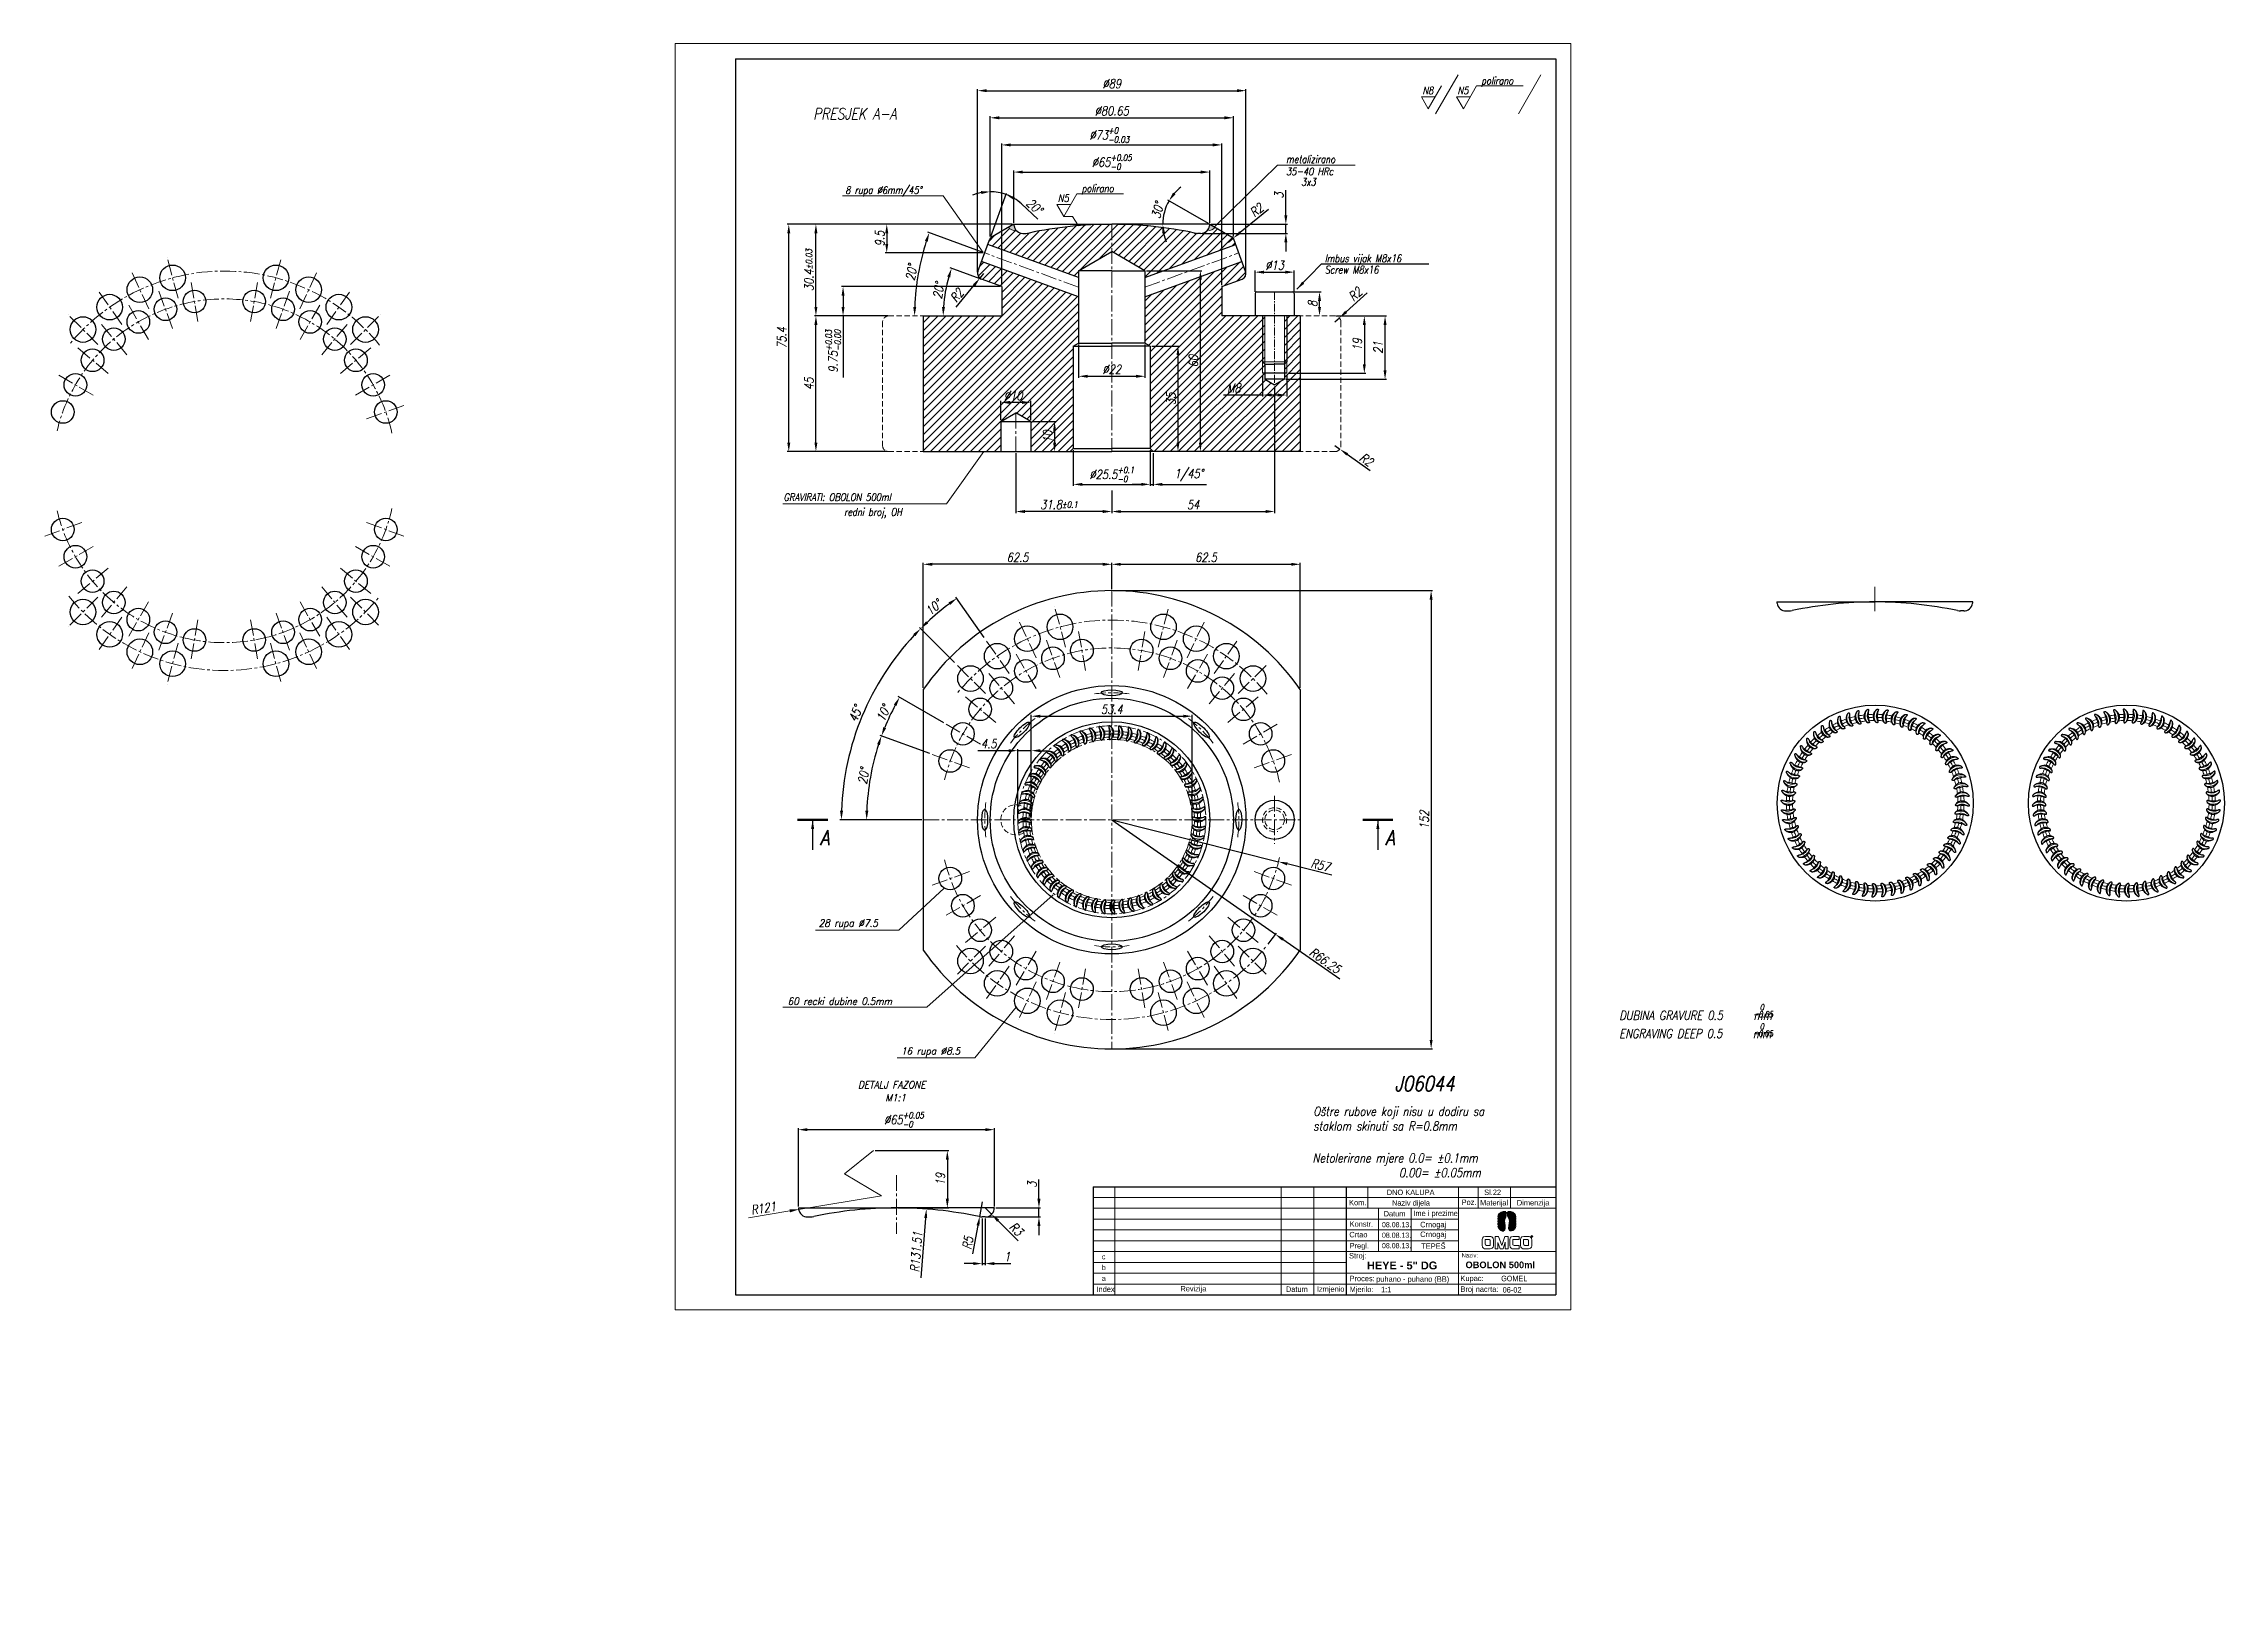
# Model space of a CAD drawing. Extents: x 197 to 920, y -77 to 441.
import ezdxf

# ---------------------------------------------------------------- set-up
doc = ezdxf.new("R2010")
doc.units = 0
doc.header["$LTSCALE"] = 7
doc.header["$MEASUREMENT"] = 0
doc.linetypes.add('CENTER2', pattern=[1.125, 0.75, -0.125, 0.125, -0.125])
doc.linetypes.add('HIDDEN', pattern=[0.375, 0.25, -0.125])
doc.layers.get('0').update_dxf_attribs({"linetype": 'CONTINUOUS', "lineweight": 15})
for name, color, linetype, lineweight in [('1', 1, 'CENTER2', 15), ('2', 2, 'HIDDEN', 15), ('3', 3, 'CONTINUOUS', 30), ('4', 5, 'CONTINUOUS', 50), ('8', 250, 'CONTINUOUS', 15)]:
    doc.layers.add(name, color=color, linetype=linetype, lineweight=lineweight)
doc.styles.add('ITALIC', font='italic.shx', dxfattribs={"width": 0.9, "height": 3})
doc.styles.add('ITALICT', font='ITALICT.shx', dxfattribs={"width": 0.8, "height": 3})
doc.styles.get("Standard").update_dxf_attribs({"font": 'isocp.shx', "height": 3})
doc.styles.add('style2', font='swissc.ttf')
doc.dimstyles.get("Standard").update_dxf_attribs({"dimtxt": 3, "dimasz": 3, "dimexe": 0.5, "dimexo": 0.5, "dimgap": 0.8, "dimtad": 1, "dimdsep": 46, "dimtxsty": 'ITALICT', "dimcen": 0.09, "dimazin": 2, "dimtfac": 1, "dimtmove": 0, "dimatfit": 3, "dimfxl": 0, "dimtolj": 1, "dimtzin": 0, "dimarcsym": 0})

msp = doc.modelspace()

# ---------------------------------------------------------------- texts
for s, height, style, width, p in [('N8', 2.5, 'ITALICT', 0.8, (654.508, 424.258)), ('N5', 2.5, 'ITALICT', 0.8, (666.16, 424.258)), ('polirano', 2.5, 'ITALICT', 0.8, (673.999, 427.517)), ('PRESJEK A-A', 3.75, 'ITALICT', 0.8, (452.459, 415.921)), ('metalizirano', 2.5, 'ITALICT', 0.8, (609.281, 401.447)), ('35-40 HRc', 2.5, 'ITALICT', 0.8, (609.281, 397.4)), ('8 rupa %%C6mm/45°', 2.5, 'ITALICT', 0.8, (463.119, 391.181)), ('N5', 2.5, 'ITALICT', 0.8, (533.645, 388.533)), ('polirano', 2.5, 'ITALICT', 0.8, (541.484, 391.793)), ('3x3', 2.5, 'ITALICT', 0.8, (614.255, 393.92)), ('Imbus vijak M8x16', 2.5, 'ITALICT', 0.8, (622.112, 368.593)), ('GRAVIRATI: OBOLON 500ml', 2.5, 'ITALICT', 0.8, (442.653, 289.382)), ('redni broj, OH', 2.5, 'ITALICT', 0.8, (462.728, 284.448)), ('A', 5, 'ITALICT', 0.8, (454.747, 175.216)), ('A', 5, 'ITALICT', 0.8, (642.18, 175.216)), ('28 rupa %%C7.5', 2.4, 'ITALIC', 0.9, (454.291, 148.134)), ('60 recki dubine 0.5mm', 2.4, 'ITALIC', 0.9, (444.005, 122.237)), ('DUBINA GRAVURE 0.5    mm', 3, 'ITALICT', 0.8, (719.782, 117.252)), ('-0.05', 2, 'ITALICT', 0.8, (764.158, 118.104)), ('0', 2, 'ITALICT', 0.8, (766.378, 120.461)), ('16 rupa %%C8.5', 2.4, 'ITALIC', 0.9, (481.588, 105.731)), ('DETALJ FAZONE', 2.4, 'ITALIC', 0.9, (467.366, 94.539)), ('J06044', 5, 'ITALICT', 0.8, (645.292, 93.633)), ('M1:1', 2.4, 'ITALIC', 0.9, (476.403, 90.244)), ('Oštre rubove koji nisu u dodiru sa', 3, 'ITALICT', 0.8, (618.315, 85.409)), ('staklom skinuti sa R=0.8mm', 3, 'ITALICT', 0.8, (618.315, 80.551)), ('Netolerirane mjere 0.0= %%p0.1mm', 3, 'ITALICT', 0.8, (618.114, 69.949)), ('                0.00= %%p0.05mm', 3, 'ITALICT', 0.8, (618.114, 65.092))]:
    msp.add_text(s, height=height, dxfattribs=dict(style=style, width=width)).set_placement(p)
at = {"style": 'style2'}
for s, height, p in [('DNO KALUPA', 1.7938, (642.668, 59.153)), ('Sl.22', 1.7938, (674.976, 59.166)), ('Kom.', 1.7938, (630.197, 55.759)), ('Datum', 1.7938, (641.634, 52.075)), ('Naziv dijela', 1.79382, (644.424, 55.65)), ('Ime i prezime', 1.79382, (651.481, 52.21)), ('Poz.', 1.7938, (667.504, 55.863)), ('Materijal', 1.7938, (673.622, 55.704)), ('Dimenzija', 1.7938, (685.813, 55.707)), ('Crtao', 1.7938, (630.275, 45.137)), ('Konstr.', 1.7938, (630.37, 48.641)), ('08.08.13.', 1.7, (641.068, 48.475)), ('08.08.13.', 1.7, (641.068, 44.998)), ('Crnogaj', 1.7938, (653.767, 48.475)), ('Crnogaj', 1.7938, (653.767, 45.243)), ('TEPEŠ', 1.7938, (654.103, 41.319)), ('c', 1.7, (548.205, 37.847)), ('Stroj:', 1.7938, (630.175, 38.136)), ('Pregl.', 1.7938, (630.37, 41.443)), ('08.08.13.', 1.7, (641.068, 41.521)), ('Naziv:', 1.4351, (667.486, 38.442)), ('a', 1.7, (548.205, 30.672)), ('b', 1.7, (548.205, 34.259)), ('Revizija', 1.7938, (574.255, 27.193)), ('Izmjenio', 1.7938, (619.499, 27.071)), ('Proces:', 1.7938, (630.349, 30.573)), ('puhano - puhano (BB)', 1.79382, (639.179, 30.38)), ('Kupac:', 1.7938, (667.106, 30.634)), ('Broj nacrta:', 1.79382, (667.115, 27.045)), ('GOMEL', 1.8268, (680.613, 30.563)), ('Index', 1.7938, (546.408, 27.017)), ('Datum', 1.7938, (609.229, 27.029)), ('Mjerilo:', 1.7938, (630.349, 26.985)), ('1:1', 1.7938, (640.77, 26.931)), ('06-02', 1.7938, (681.083, 26.817))]:
    msp.add_text(s, height=height, dxfattribs=at).set_placement(p)
at = {"insert": (436.003, 54.788), "char_height": 3, "attachment_point": 5, "rotation": 9.283893, "style": 'ITALICT'}
msp.add_mtext('\\A1;R121', dxfattribs=at)
at = {"attachment_point": 1}
for s, insert, char_height, width in [('{\\fArial|b1|i0|c238|p34;HEYE - 5" DG}', (636.109, 37.103), 2.6, 26.63899), ('{\\fArial|b1|i0|c238|p34;OBOLON 500ml}', (668.782, 37.102), 2.2, 33.26148)]:
    msp.add_mtext(s, dxfattribs=dict(at, insert=insert, char_height=char_height, width=width))
at = {"layer": '8', "style": 'ITALICT', "width": 0.8}
for s, height, p in [('Screw M8x16', 2.5, (622.112, 364.825)), ('0', 2, (766.378, 114.085)), ('ENGRAVING DEEP 0.5    mm', 3, (719.782, 111.224)), ('-0.05', 2, (764.158, 111.729))]:
    msp.add_text(s, height=height, dxfattribs=at).set_placement(p)

# ---------------------------------------------------------------- blocks, each defined once
blk = doc.blocks.new('*D4')
at = {"color": 0, "lineweight": -2}
for p, q in [((511.16, 377.1), (511.16, 416.94)), ((514.16, 416.44), (588.82, 416.44)), ((591.82, 377.1), (591.82, 416.94))]:
    blk.add_line(p, q, dxfattribs=at)
at = {"color": 0}
for points in [[(514.16, 416.94), (514.16, 415.94), (511.16, 416.44)], [(588.82, 416.94), (588.82, 415.94), (591.82, 416.44)]]:
    blk.add_solid(points, dxfattribs=at)
at = {"color": 0, "insert": (551.49, 418.74), "char_height": 3, "attachment_point": 5, "style": 'ITALICT'}
blk.add_mtext('\\A1;%%c80.65', dxfattribs=at)
blk = doc.blocks.new('*D5')
at = {"color": 0, "lineweight": -2}
for p, q in [((506.99, 365.28), (506.99, 425.94)), ((509.99, 425.44), (592.99, 425.44)), ((595.99, 365.28), (595.99, 425.94))]:
    blk.add_line(p, q, dxfattribs=at)
at = {"color": 0}
for points in [[(509.99, 425.94), (509.99, 424.94), (506.99, 425.44)], [(592.99, 425.94), (592.99, 424.94), (595.99, 425.44)]]:
    blk.add_solid(points, dxfattribs=at)
at = {"color": 0, "insert": (551.49, 427.74), "char_height": 3, "attachment_point": 5, "style": 'ITALICT'}
blk.add_mtext('\\A1;%%c89', dxfattribs=at)
blk = doc.blocks.new('*D6')
at = {"color": 0, "lineweight": -2}
for p, q in [((514.99, 360.97), (514.99, 407.94)), ((517.99, 407.44), (584.99, 407.44)), ((587.99, 360.97), (587.99, 407.94))]:
    blk.add_line(p, q, dxfattribs=at)
at = {"color": 0}
for points in [[(517.99, 407.94), (517.99, 406.94), (514.99, 407.44)], [(584.99, 407.94), (584.99, 406.94), (587.99, 407.44)]]:
    blk.add_solid(points, dxfattribs=at)
at = {"color": 0, "insert": (550.68, 410.72), "char_height": 3, "attachment_point": 5, "style": 'ITALICT'}
blk.add_mtext('\\A1;%%c73{}{\\H0.71x;\\C3;\\S+0^ -0.03;}', dxfattribs=at)
blk = doc.blocks.new('*D7')
at = {"color": 0, "lineweight": -2}
for p, q in [((518.49, 381.12), (476.37, 381.12)), ((476.87, 378.12), (476.87, 374.62)), ((508.85, 371.62), (476.37, 371.62))]:
    blk.add_line(p, q, dxfattribs=at)
at = {"color": 0}
for points in [[(476.37, 378.12), (477.37, 378.12), (476.87, 381.12)], [(476.37, 374.62), (477.37, 374.62), (476.87, 371.62)]]:
    blk.add_solid(points, dxfattribs=at)
at = {"color": 0, "insert": (474.57, 376.37), "char_height": 3, "attachment_point": 5, "rotation": 90, "style": 'ITALICT'}
blk.add_mtext('\\A1;9.5', dxfattribs=at)
blk = doc.blocks.new('*D8')
at = {"color": 0, "lineweight": -2}
for p, q in [((518.99, 381.62), (518.99, 398.94)), ((521.99, 398.44), (580.99, 398.44)), ((583.99, 381.62), (583.99, 398.94))]:
    blk.add_line(p, q, dxfattribs=at)
at = {"color": 0}
for points in [[(521.99, 398.94), (521.99, 397.94), (518.99, 398.44)], [(580.99, 398.94), (580.99, 397.94), (583.99, 398.44)]]:
    blk.add_solid(points, dxfattribs=at)
at = {"color": 0, "insert": (551.49, 401.72), "char_height": 3, "attachment_point": 5, "style": 'ITALICT'}
blk.add_mtext('\\A1;%%c65{}{\\H0.71x;\\C3;\\S+0.05^ -0;}', dxfattribs=at)
blk = doc.blocks.new('*D9')
at = {"color": 0, "lineweight": -2}
for p, q in [((540.49, 341.23), (540.49, 330.21)), ((562.49, 341.23), (562.49, 330.21)), ((543.49, 330.71), (559.49, 330.71))]:
    blk.add_line(p, q, dxfattribs=at)
at = {"color": 0}
for points in [[(543.49, 331.21), (543.49, 330.21), (540.49, 330.71)], [(559.49, 331.21), (559.49, 330.21), (562.49, 330.71)]]:
    blk.add_solid(points, dxfattribs=at)
at = {"color": 0, "insert": (551.49, 333.01), "char_height": 3, "attachment_point": 5, "style": 'ITALICT'}
blk.add_mtext('\\A1;%%c22', dxfattribs=at)
blk = doc.blocks.new('*D10')
at = {"color": 0, "lineweight": -2}
for p, q in [((538.74, 306.22), (538.74, 294.36)), ((564.24, 306.22), (564.24, 294.36)), ((541.74, 294.86), (561.24, 294.86))]:
    blk.add_line(p, q, dxfattribs=at)
at = {"color": 0}
for points in [[(541.74, 295.36), (541.74, 294.36), (538.74, 294.86)], [(561.24, 295.36), (561.24, 294.36), (564.24, 294.86)]]:
    blk.add_solid(points, dxfattribs=at)
at = {"color": 0, "insert": (551.49, 298.15), "char_height": 3, "attachment_point": 5, "style": 'ITALICT'}
blk.add_mtext('\\A1;%%c25.5{}{\\H0.71x;\\C3;\\S+0.1^ -0;}', dxfattribs=at)
blk = doc.blocks.new('*D11')
at = {"color": 0, "lineweight": -2}
for p, q in [((565.24, 305.22), (565.24, 294.36)), ((561.24, 294.86), (558.24, 294.86)), ((564.24, 294.86), (565.24, 294.86)), ((568.24, 294.86), (582.9, 294.86))]:
    blk.add_line(p, q, dxfattribs=at)
at = {"color": 0}
for points in [[(561.24, 295.36), (561.24, 294.36), (564.24, 294.86)], [(568.24, 295.36), (568.24, 294.36), (565.24, 294.86)]]:
    blk.add_solid(points, dxfattribs=at)
at = {"color": 0, "insert": (577.07, 297.95), "char_height": 3, "attachment_point": 5, "style": 'ITALICT'}
blk.add_mtext('\\A1;1/45%%d', dxfattribs=at)
blk = doc.blocks.new('*D12')
at = {"color": 0, "lineweight": -2}
for p, q in [((514.49, 360.47), (461.88, 360.47)), ((462.38, 357.47), (462.38, 353.72)), ((477.18, 350.72), (461.88, 350.72)), ((462.38, 350.72), (462.38, 330.29))]:
    blk.add_line(p, q, dxfattribs=at)
at = {"color": 0}
for points in [[(461.88, 357.47), (462.88, 357.47), (462.38, 360.47)], [(461.88, 353.72), (462.88, 353.72), (462.38, 350.72)]]:
    blk.add_solid(points, dxfattribs=at)
at = {"color": 0, "insert": (459.09, 339), "char_height": 3, "attachment_point": 5, "rotation": 90, "style": 'ITALICT'}
blk.add_mtext('\\A1;9.75{}{\\H0.71x;\\C3;\\S+0.03^ -0.00;}', dxfattribs=at)
blk = doc.blocks.new('*D13')
at = {"color": 0, "lineweight": -2}
for p, q in [((477.18, 350.72), (452.88, 350.72)), ((453.38, 308.72), (453.38, 347.72)), ((468.79, 305.72), (452.88, 305.72))]:
    blk.add_line(p, q, dxfattribs=at)
at = {"color": 0}
for points in [[(452.88, 347.72), (453.88, 347.72), (453.38, 350.72)], [(452.88, 308.72), (453.88, 308.72), (453.38, 305.72)]]:
    blk.add_solid(points, dxfattribs=at)
at = {"color": 0, "insert": (451.08, 328.22), "char_height": 3, "attachment_point": 5, "rotation": 90, "style": 'ITALICT'}
blk.add_mtext('\\A1;45', dxfattribs=at)
blk = doc.blocks.new('*D14')
at = {"color": 0, "lineweight": -2}
for p, q in [((518.49, 381.12), (452.88, 381.12)), ((453.38, 353.72), (453.38, 378.12)), ((477.18, 350.72), (452.88, 350.72))]:
    blk.add_line(p, q, dxfattribs=at)
at = {"color": 0}
for points in [[(452.88, 378.12), (453.88, 378.12), (453.38, 381.12)], [(452.88, 353.72), (453.88, 353.72), (453.38, 350.72)]]:
    blk.add_solid(points, dxfattribs=at)
at = {"color": 0, "insert": (451.08, 365.92), "char_height": 3, "attachment_point": 5, "rotation": 90, "style": 'ITALICT'}
blk.add_mtext('\\A1;30.4{}{\\H0.71x;\\C3;%%p0.03}', dxfattribs=at)
blk = doc.blocks.new('*D15')
at = {"color": 0, "lineweight": -2}
for p, q in [((518.49, 381.12), (443.88, 381.12)), ((444.38, 308.72), (444.38, 378.12)), ((476.99, 305.72), (443.88, 305.72))]:
    blk.add_line(p, q, dxfattribs=at)
at = {"color": 0}
for points in [[(443.88, 378.12), (444.88, 378.12), (444.38, 381.12)], [(443.88, 308.72), (444.88, 308.72), (444.38, 305.72)]]:
    blk.add_solid(points, dxfattribs=at)
at = {"color": 0, "insert": (442.08, 343.42), "char_height": 3, "attachment_point": 5, "rotation": 90, "style": 'ITALICT'}
blk.add_mtext('\\A1;75.4', dxfattribs=at)
blk = doc.blocks.new('*D16')
at = {"color": 0, "lineweight": -2}
for p, q in [((609.21, 384.12), (609.21, 392.43)), ((581.45, 378.12), (609.71, 378.12)), ((584.49, 381.12), (609.71, 381.12)), ((609.21, 378.12), (609.21, 381.12)), ((609.21, 375.12), (609.21, 372.12))]:
    blk.add_line(p, q, dxfattribs=at)
at = {"color": 0}
for points in [[(608.71, 384.12), (609.71, 384.12), (609.21, 381.12)], [(608.71, 375.12), (609.71, 375.12), (609.21, 378.12)]]:
    blk.add_solid(points, dxfattribs=at)
at = {"color": 0, "insert": (606.91, 390.72), "char_height": 3, "attachment_point": 5, "rotation": 90, "style": 'ITALICT'}
blk.add_mtext('\\A1;3', dxfattribs=at)
blk = doc.blocks.new('*D22')
at = {"color": 0, "lineweight": -2}
for p, q in [((562.99, 365.72), (581.37, 365.72)), ((580.87, 308.72), (580.87, 362.72))]:
    blk.add_line(p, q, dxfattribs=at)
at = {"color": 0}
for points in [[(580.37, 362.72), (581.37, 362.72), (580.87, 365.72)], [(580.37, 308.72), (581.37, 308.72), (580.87, 305.72)]]:
    blk.add_solid(points, dxfattribs=at)
at = {"color": 0, "insert": (578.57, 335.72), "char_height": 3, "attachment_point": 5, "rotation": 90, "style": 'ITALICT'}
blk.add_mtext('\\A1;60', dxfattribs=at)
blk = doc.blocks.new('*D17')
at = {"color": 0, "lineweight": -2}
for p, q in [((519.69, 305.22), (519.69, 285.36)), ((551.49, 292.85), (551.49, 285.36)), ((548.49, 285.86), (522.69, 285.86))]:
    blk.add_line(p, q, dxfattribs=at)
at = {"color": 0}
for points in [[(522.69, 286.36), (522.69, 285.36), (519.69, 285.86)], [(548.49, 286.36), (548.49, 285.36), (551.49, 285.86)]]:
    blk.add_solid(points, dxfattribs=at)
at = {"color": 0, "insert": (533.99, 288.16), "char_height": 3, "attachment_point": 5, "style": 'ITALICT'}
blk.add_mtext('\\A1;31.8{}{\\H0.71x;\\C3;%%p0.1}', dxfattribs=at)
blk = doc.blocks.new('*D23')
at = {"color": 0, "lineweight": -2}
for p, q in [((525.19, 315.72), (533.03, 315.72)), ((532.53, 312.72), (532.53, 308.72))]:
    blk.add_line(p, q, dxfattribs=at)
at = {"color": 0}
for points in [[(532.03, 312.72), (533.03, 312.72), (532.53, 315.72)], [(532.03, 308.72), (533.03, 308.72), (532.53, 305.72)]]:
    blk.add_solid(points, dxfattribs=at)
at = {"color": 0, "insert": (530.23, 310.72), "char_height": 3, "attachment_point": 5, "rotation": 90, "style": 'ITALICT'}
blk.add_mtext('\\A1;10', dxfattribs=at)
blk = doc.blocks.new('*D24')
at = {"color": 0, "lineweight": -2}
for p, q in [((514.69, 316.22), (514.69, 322.54)), ((521.69, 322.04), (517.69, 322.04)), ((524.69, 316.22), (524.69, 322.54))]:
    blk.add_line(p, q, dxfattribs=at)
at = {"color": 0}
for points in [[(517.69, 322.54), (517.69, 321.54), (514.69, 322.04)], [(521.69, 322.54), (521.69, 321.54), (524.69, 322.04)]]:
    blk.add_solid(points, dxfattribs=at)
at = {"color": 0, "insert": (518.82, 324.34), "char_height": 3, "attachment_point": 5, "style": 'ITALICT'}
blk.add_mtext('\\A1;%%c10', dxfattribs=at)
blk = doc.blocks.new('*D18')
at = {"color": 0, "lineweight": -2}
blk.add_line((507.84, 363.07), (497.9, 366.69), dxfattribs=at)
blk.add_arc((541.78, 350.72), 46.2, 163.72118, 176.27882, dxfattribs=at)
at = {"color": 0}
for points in [[(496.96, 363.82), (497.91, 363.51), (498.36, 366.52)], [(496.18, 353.7), (495.18, 353.73), (495.58, 350.72)]]:
    blk.add_solid(points, dxfattribs=at)
at = {"color": 0, "insert": (494.02, 359.14), "char_height": 3, "attachment_point": 5, "rotation": 80, "style": 'ITALICT'}
blk.add_mtext('\\A1;20°', dxfattribs=at)
blk = doc.blocks.new('*D25')
at = {"color": 0, "lineweight": -2}
for p, q in [((564.74, 340.72), (573.94, 340.72)), ((573.44, 337.72), (573.44, 308.72))]:
    blk.add_line(p, q, dxfattribs=at)
at = {"color": 0}
for points in [[(572.94, 337.72), (573.94, 337.72), (573.44, 340.72)], [(572.94, 308.72), (573.94, 308.72), (573.44, 305.72)]]:
    blk.add_solid(points, dxfattribs=at)
at = {"color": 0, "insert": (571.14, 323.22), "char_height": 3, "attachment_point": 5, "rotation": 90, "style": 'ITALICT'}
blk.add_mtext('\\A1;35', dxfattribs=at)
blk = doc.blocks.new('*D21')
at = {"color": 0, "lineweight": -2}
for p, q in [((508.99, 364.78), (507.73, 363.23)), ((499.9, 353.61), (505.84, 360.9))]:
    blk.add_line(p, q, dxfattribs=at)
at = {"color": 0}
blk.add_solid([(505.45, 361.22), (506.22, 360.58), (507.73, 363.23)], dxfattribs=at)
at = {"color": 0, "insert": (500.14, 357.54), "char_height": 3, "attachment_point": 5, "rotation": 50.8697, "style": 'ITALICT'}
blk.add_mtext('\\A1;R2', dxfattribs=at)
blk = doc.blocks.new('*D26')
at = {"color": 0, "lineweight": -2}
for p, q in [((551.99, 259.61), (657.89, 259.61)), ((657.39, 256.61), (657.39, 110.61)), ((551.99, 107.61), (657.89, 107.61))]:
    blk.add_line(p, q, dxfattribs=at)
at = {"color": 0}
for points in [[(656.89, 256.61), (657.89, 256.61), (657.39, 259.61)], [(656.89, 110.61), (657.89, 110.61), (657.39, 107.61)]]:
    blk.add_solid(points, dxfattribs=at)
at = {"color": 0, "insert": (655.09, 183.61), "char_height": 3, "attachment_point": 5, "rotation": 90, "style": 'ITALICT'}
blk.add_mtext('\\A1;152', dxfattribs=at)
blk = doc.blocks.new('*D27')
at = {"color": 0, "lineweight": -2}
for p, q in [((488.99, 227.35), (488.99, 268.85)), ((548.49, 268.35), (491.99, 268.35)), ((551.49, 260.11), (551.49, 268.85))]:
    blk.add_line(p, q, dxfattribs=at)
at = {"color": 0}
for points in [[(491.99, 268.85), (491.99, 267.85), (488.99, 268.35)], [(548.49, 268.85), (548.49, 267.85), (551.49, 268.35)]]:
    blk.add_solid(points, dxfattribs=at)
at = {"color": 0, "insert": (520.24, 270.65), "char_height": 3, "attachment_point": 5, "style": 'ITALICT'}
blk.add_mtext('\\A1;62.5', dxfattribs=at)
blk = doc.blocks.new('*D28')
at = {"color": 0, "lineweight": -2}
for p, q in [((551.49, 260.11), (551.49, 268.85)), ((554.49, 268.35), (610.99, 268.35)), ((613.99, 227.35), (613.99, 268.85))]:
    blk.add_line(p, q, dxfattribs=at)
at = {"color": 0}
for points in [[(554.49, 268.85), (554.49, 267.85), (551.49, 268.35)], [(610.99, 268.85), (610.99, 267.85), (613.99, 268.35)]]:
    blk.add_solid(points, dxfattribs=at)
at = {"color": 0, "insert": (582.74, 270.65), "char_height": 3, "attachment_point": 5, "style": 'ITALICT'}
blk.add_mtext('\\A1;62.5', dxfattribs=at)
blk = doc.blocks.new('*D29')
at = {"color": 0, "lineweight": -2}
blk.add_line((508.88, 371.79), (490.49, 378.48), dxfattribs=at)
blk.add_arc((566.77, 350.72), 80.68, 162.13059, 177.86941, dxfattribs=at)
at = {"color": 0}
for points in [[(489.51, 375.64), (490.46, 375.31), (490.96, 378.31)], [(486.65, 353.71), (485.65, 353.72), (486.09, 350.72)]]:
    blk.add_solid(points, dxfattribs=at)
at = {"color": 0, "insert": (485.05, 365.13), "char_height": 3, "attachment_point": 5, "rotation": 80, "style": 'ITALICT'}
blk.add_mtext('\\A1;20°', dxfattribs=at)
blk = doc.blocks.new('*D30')
at = {"color": 0, "lineweight": -2}
for p, q in [((636.18, 358.37), (629.2, 352.07)), ((625.49, 348.72), (626.97, 350.06))]:
    blk.add_line(p, q, dxfattribs=at)
at = {"color": 0}
blk.add_solid([(628.87, 352.44), (629.54, 351.7), (626.97, 350.06)], dxfattribs=at)
at = {"color": 0, "insert": (632.26, 357.93), "char_height": 3, "attachment_point": 5, "rotation": 42.09652, "style": 'ITALICT'}
blk.add_mtext('\\A1;R2', dxfattribs=at)
blk = doc.blocks.new('*D31')
at = {"color": 0, "lineweight": -2}
for p, q in [((625.49, 307.72), (627.12, 306.55)), ((637.19, 299.32), (629.55, 304.8))]:
    blk.add_line(p, q, dxfattribs=at)
at = {"color": 0}
blk.add_solid([(629.85, 305.21), (629.26, 304.4), (627.12, 306.55)], dxfattribs=at)
at = {"color": 0, "insert": (635.93, 303.06), "char_height": 3, "attachment_point": 5, "rotation": 324.35569, "style": 'ITALICT'}
blk.add_mtext('\\A1;R2', dxfattribs=at)
blk = doc.blocks.new('*D32')
at = {"color": 0, "lineweight": -2}
for p, q in [((551.49, 183.61), (606.77, 169.72)), ((624.47, 165.27), (609.68, 168.98))]:
    blk.add_line(p, q, dxfattribs=at)
at = {"color": 0}
blk.add_solid([(609.8, 169.47), (609.56, 168.5), (606.77, 169.72)], dxfattribs=at)
at = {"color": 0, "insert": (620.71, 168.58), "char_height": 3, "attachment_point": 5, "rotation": 345.88822, "style": 'ITALICT'}
blk.add_mtext('\\A1;R57', dxfattribs=at)
blk = doc.blocks.new('*D33')
at = {"color": 0, "lineweight": -2}
for p, q in [((551.49, 183.61), (605.78, 145.64)), ((627.06, 130.76), (608.24, 143.93))]:
    blk.add_line(p, q, dxfattribs=at)
blk.add_arc((551.49, 183.61), 66.25, 321.48913, 325.46446, dxfattribs=at)
at = {"color": 0}
blk.add_solid([(608.53, 144.33), (607.95, 143.52), (605.78, 145.64)], dxfattribs=at)
at = {"color": 0, "insert": (622.24, 136.94), "char_height": 3, "attachment_point": 5, "rotation": 325.03204, "style": 'ITALICT'}
blk.add_mtext('\\A1;R66.25', dxfattribs=at)
blk = doc.blocks.new('*D34')
at = {"color": 0, "lineweight": -2}
for p, q in [((495.85, 215.74), (480.68, 224.5)), ((491.12, 205.59), (474.65, 211.58))]:
    blk.add_line(p, q, dxfattribs=at)
blk.add_arc((551.49, 183.61), 81.27, 152.11518, 157.88482, dxfattribs=at)
at = {"color": 0}
for points in [[(479.22, 221.86), (480.1, 221.38), (481.11, 224.25)], [(476.67, 214.03), (475.73, 214.39), (475.12, 211.41)]]:
    blk.add_solid(points, dxfattribs=at)
at = {"color": 0, "insert": (475.75, 218.93), "char_height": 3, "attachment_point": 5, "rotation": 65, "style": 'ITALICT'}
blk.add_mtext('\\A1;10°', dxfattribs=at)
blk = doc.blocks.new('*D35')
at = {"color": 0, "lineweight": -2}
for p, q in [((491.12, 205.59), (474.64, 211.59)), ((488.49, 183.61), (469.7, 183.61))]:
    blk.add_line(p, q, dxfattribs=at)
blk.add_arc((551.49, 183.61), 81.29, 162.11471, 177.88529, dxfattribs=at)
at = {"color": 0}
for points in [[(473.66, 208.74), (474.61, 208.42), (475.11, 211.42)], [(470.76, 186.6), (469.76, 186.62), (470.2, 183.61)]]:
    blk.add_solid(points, dxfattribs=at)
at = {"color": 0, "insert": (469.17, 198.13), "char_height": 3, "attachment_point": 5, "rotation": 80, "style": 'ITALICT'}
blk.add_mtext('\\A1;20°', dxfattribs=at)
blk = doc.blocks.new('*D36')
at = {"color": 0, "lineweight": -2}
for p, q in [((499.34, 235.76), (487.74, 247.37)), ((488.49, 183.61), (461.33, 183.61))]:
    blk.add_line(p, q, dxfattribs=at)
blk.add_arc((551.49, 183.61), 89.66, 136.91715, 178.08285, dxfattribs=at)
at = {"color": 0}
for points in [[(485.65, 245.21), (486.36, 244.51), (488.09, 247.01)], [(462.38, 186.6), (461.38, 186.62), (461.83, 183.61)]]:
    blk.add_solid(points, dxfattribs=at)
at = {"color": 0, "insert": (466.53, 218.81), "char_height": 3, "attachment_point": 5, "rotation": 67.5, "style": 'ITALICT'}
blk.add_mtext('\\A1;45°', dxfattribs=at)
blk = doc.blocks.new('*D37')
at = {"color": 0, "lineweight": -2}
for p, q in [((509.19, 244.03), (499.78, 257.46)), ((499.34, 235.76), (487.74, 247.36))]:
    blk.add_line(p, q, dxfattribs=at)
blk.add_arc((551.49, 183.61), 89.66, 126.91729, 133.08271, dxfattribs=at)
at = {"color": 0}
for points in [[(497.34, 255.7), (497.93, 254.89), (500.07, 257.05)], [(490.6, 248.74), (489.9, 249.45), (488.09, 247.01)]]:
    blk.add_solid(points, dxfattribs=at)
at = {"color": 0, "insert": (492.38, 254.06), "char_height": 3, "attachment_point": 5, "rotation": 40, "style": 'ITALICT'}
blk.add_mtext('\\A1;10°', dxfattribs=at)
blk = doc.blocks.new('*D38')
at = {"color": 0, "lineweight": -2}
for p, q in [((598.99, 358.72), (598.99, 365.75)), ((601.99, 365.25), (608.99, 365.25)), ((611.99, 358.72), (611.99, 365.75))]:
    blk.add_line(p, q, dxfattribs=at)
at = {"color": 0}
for points in [[(601.99, 365.75), (601.99, 364.75), (598.99, 365.25)], [(608.99, 365.75), (608.99, 364.75), (611.99, 365.25)]]:
    blk.add_solid(points, dxfattribs=at)
at = {"color": 0, "insert": (605.49, 367.55), "char_height": 3, "attachment_point": 5, "style": 'ITALICT'}
blk.add_mtext('\\A1;%%c13', dxfattribs=at)
blk = doc.blocks.new('*D39')
at = {"color": 0, "lineweight": -2}
for p, q in [((601.49, 331.22), (601.49, 323.99)), ((609.49, 331.22), (609.49, 323.99)), ((601.49, 324.49), (588.57, 324.49)), ((606.49, 324.49), (604.49, 324.49))]:
    blk.add_line(p, q, dxfattribs=at)
at = {"color": 0}
for points in [[(604.49, 324.99), (604.49, 323.99), (601.49, 324.49)], [(606.49, 324.99), (606.49, 323.99), (609.49, 324.49)]]:
    blk.add_solid(points, dxfattribs=at)
at = {"color": 0, "insert": (592, 326.79), "char_height": 3, "attachment_point": 5, "style": 'ITALICT'}
blk.add_mtext('\\A1;M8', dxfattribs=at)
blk = doc.blocks.new('*D40')
at = {"color": 0, "lineweight": -2}
for p, q in [((611.99, 358.72), (620.88, 358.72)), ((620.38, 353.72), (620.38, 355.72))]:
    blk.add_line(p, q, dxfattribs=at)
at = {"color": 0}
for points in [[(619.88, 355.72), (620.88, 355.72), (620.38, 358.72)], [(619.88, 353.72), (620.88, 353.72), (620.38, 350.72)]]:
    blk.add_solid(points, dxfattribs=at)
at = {"color": 0, "insert": (618.08, 354.72), "char_height": 3, "attachment_point": 5, "rotation": 90, "style": 'ITALICT'}
blk.add_mtext('\\A1;8', dxfattribs=at)
blk = doc.blocks.new('*D41')
at = {"color": 0, "lineweight": -2}
for p, q in [((625.99, 350.72), (635.74, 350.72)), ((635.24, 347.72), (635.24, 334.72)), ((609.99, 331.72), (635.74, 331.72))]:
    blk.add_line(p, q, dxfattribs=at)
at = {"color": 0}
for points in [[(634.74, 347.72), (635.74, 347.72), (635.24, 350.72)], [(634.74, 334.72), (635.74, 334.72), (635.24, 331.72)]]:
    blk.add_solid(points, dxfattribs=at)
at = {"color": 0, "insert": (632.94, 341.22), "char_height": 3, "attachment_point": 5, "rotation": 90, "style": 'ITALICT'}
blk.add_mtext('\\A1;19', dxfattribs=at)
blk = doc.blocks.new('*D42')
at = {"color": 0, "lineweight": -2}
for p, q in [((625.99, 350.72), (642.61, 350.72)), ((642.11, 332.72), (642.11, 347.72)), ((609.24, 329.72), (642.61, 329.72))]:
    blk.add_line(p, q, dxfattribs=at)
at = {"color": 0}
for points in [[(641.61, 347.72), (642.61, 347.72), (642.11, 350.72)], [(641.61, 332.72), (642.61, 332.72), (642.11, 329.72)]]:
    blk.add_solid(points, dxfattribs=at)
at = {"color": 0, "insert": (639.81, 340.22), "char_height": 3, "attachment_point": 5, "rotation": 90, "style": 'ITALICT'}
blk.add_mtext('\\A1;21', dxfattribs=at)
blk = doc.blocks.new('*D43')
at = {"color": 0, "lineweight": -2}
for p, q in [((605.49, 327.34), (605.49, 285.36)), ((551.49, 292.85), (551.49, 285.36)), ((554.49, 285.86), (602.49, 285.86))]:
    blk.add_line(p, q, dxfattribs=at)
at = {"color": 0}
for points in [[(554.49, 286.36), (554.49, 285.36), (551.49, 285.86)], [(602.49, 286.36), (602.49, 285.36), (605.49, 285.86)]]:
    blk.add_solid(points, dxfattribs=at)
at = {"color": 0, "insert": (578.49, 288.16), "char_height": 3, "attachment_point": 5, "style": 'ITALICT'}
blk.add_mtext('\\A1;54', dxfattribs=at)
blk = doc.blocks.new('*D66')
at = {"color": 0, "lineweight": -2}
blk.add_line((583.56, 381.37), (570.05, 389.17), dxfattribs=at)
for start, end in [(127.92773, 138.96387), (150, 180), (191.03613, 202.07227)]:
    blk.add_arc((583.99, 381.12), 15.6, start, end, dxfattribs=at)
at = {"color": 0}
for points in [[(572.63, 391.07), (571.82, 391.65), (570.48, 388.92)], [(568.18, 378.08), (569.18, 378.18), (568.39, 381.12)]]:
    blk.add_solid(points, dxfattribs=at)
at = {"color": 0, "insert": (566.7, 385.75), "char_height": 3, "attachment_point": 5, "rotation": 75, "style": 'ITALICT'}
blk.add_mtext('\\A1;30°', dxfattribs=at)
blk = doc.blocks.new('*D67')
at = {"color": 0, "lineweight": -2}
for p, q in [((511.16, 377.1), (511.16, 392.43)), ((511.34, 377.07), (516.58, 391.48)), ((521.54, 387.89), (527.01, 382.87))]:
    blk.add_line(p, q, dxfattribs=at)
for start, end in [(101.22501, 112.45002), (70, 90), (47.44043, 70), (47.54998, 58.77499)]:
    blk.add_arc((511.16, 376.6), 15.34, start, end, dxfattribs=at)
at = {"color": 0}
for points in [[(508.13, 392.14), (508.23, 391.14), (511.16, 391.93)], [(518.9, 389.26), (519.33, 390.16), (516.41, 391.01)]]:
    blk.add_solid(points, dxfattribs=at)
at = {"color": 0, "insert": (525.83, 387.08), "char_height": 3, "attachment_point": 5, "rotation": 317.44043, "style": 'ITALICT'}
blk.add_mtext('\\A1;20°', dxfattribs=at)
blk = doc.blocks.new('*D68')
at = {"color": 0, "lineweight": -2}
for p, q in [((603.45, 386.03), (594.06, 378.39)), ((590.19, 375.23), (591.74, 376.49))]:
    blk.add_line(p, q, dxfattribs=at)
at = {"color": 0}
blk.add_solid([(593.75, 378.77), (594.38, 378), (591.74, 376.49)], dxfattribs=at)
at = {"color": 0, "insert": (599.52, 385.8), "char_height": 3, "attachment_point": 5, "rotation": 39.15645, "style": 'ITALICT'}
blk.add_mtext('\\A1;R2', dxfattribs=at)
blk = doc.blocks.new('*D69')
at = {"color": 0, "lineweight": -2}
for p, q in [((447.57, 55.4), (447.57, 81.34)), ((450.57, 80.84), (509.57, 80.84)), ((512.57, 55.4), (512.57, 81.34))]:
    blk.add_line(p, q, dxfattribs=at)
at = {"color": 0}
for points in [[(450.57, 81.34), (450.57, 80.34), (447.57, 80.84)], [(509.57, 81.34), (509.57, 80.34), (512.57, 80.84)]]:
    blk.add_solid(points, dxfattribs=at)
at = {"color": 0, "insert": (482.57, 84.12), "char_height": 3, "attachment_point": 5, "style": 'ITALICT'}
blk.add_mtext('\\A1;%%c65{}{\\H0.71x;\\C3;\\S+0.05^ -0;}', dxfattribs=at)
blk = doc.blocks.new('*D70')
at = {"color": 0, "lineweight": -2}
for p, q in [((527.34, 57.9), (527.34, 64.32)), ((510.03, 51.9), (527.84, 51.9)), ((513.07, 54.9), (527.84, 54.9)), ((527.34, 51.9), (527.34, 54.9)), ((527.34, 48.9), (527.34, 45.9))]:
    blk.add_line(p, q, dxfattribs=at)
at = {"color": 0}
for points in [[(526.84, 57.9), (527.84, 57.9), (527.34, 54.9)], [(526.84, 48.9), (527.84, 48.9), (527.34, 51.9)]]:
    blk.add_solid(points, dxfattribs=at)
at = {"color": 0, "insert": (525.04, 62.61), "char_height": 3, "attachment_point": 5, "rotation": 90, "style": 'ITALICT'}
blk.add_mtext('\\A1;3', dxfattribs=at)
blk = doc.blocks.new('*D72')
at = {"color": 0, "lineweight": -2}
for p, q in [((509.53, 54.9), (511.65, 52.77)), ((520.41, 44), (513.77, 50.65))]:
    blk.add_line(p, q, dxfattribs=at)
at = {"color": 0}
blk.add_solid([(514.12, 51), (513.42, 50.3), (511.65, 52.77)], dxfattribs=at)
at = {"color": 0, "insert": (519.78, 47.89), "char_height": 3, "attachment_point": 5, "rotation": 314.97162, "style": 'ITALICT'}
blk.add_mtext('\\A1;R3', dxfattribs=at)
blk = doc.blocks.new('*D73')
at = {"color": 0, "lineweight": -2}
for p, q in [((508.53, 56.9), (507.65, 51.97)), ((505.46, 39.65), (507.13, 49.02))]:
    blk.add_line(p, q, dxfattribs=at)
at = {"color": 0}
blk.add_solid([(506.63, 49.11), (507.62, 48.93), (507.65, 51.97)], dxfattribs=at)
at = {"color": 0, "insert": (503.76, 43.26), "char_height": 3, "attachment_point": 5, "rotation": 79.90067, "style": 'ITALICT'}
blk.add_mtext('\\A1;R5', dxfattribs=at)
blk = doc.blocks.new('*D74')
at = {"color": 0, "lineweight": -2}
blk.add_line((488.28, 31.67), (489.79, 51.53), dxfattribs=at)
at = {"color": 0}
blk.add_solid([(489.29, 51.57), (490.29, 51.49), (490.01, 54.52)], dxfattribs=at)
at = {"color": 0, "insert": (486.63, 40.28), "char_height": 3, "attachment_point": 5, "rotation": 85.66242, "style": 'ITALICT'}
blk.add_mtext('\\A1;R131.51', dxfattribs=at)
blk = doc.blocks.new('*D76')
at = {"color": 0, "lineweight": -2}
for p, q in [((473.03, 73.9), (497.46, 73.9)), ((496.96, 70.9), (496.96, 57.9)), ((480.57, 54.9), (497.46, 54.9))]:
    blk.add_line(p, q, dxfattribs=at)
at = {"color": 0}
for points in [[(496.46, 70.9), (497.46, 70.9), (496.96, 73.9)], [(496.46, 57.9), (497.46, 57.9), (496.96, 54.9)]]:
    blk.add_solid(points, dxfattribs=at)
at = {"color": 0, "insert": (494.66, 64.4), "char_height": 3, "attachment_point": 5, "rotation": 90, "style": 'ITALICT'}
blk.add_mtext('\\A1;19', dxfattribs=at)
blk = doc.blocks.new('*D77')
at = {"color": 0, "lineweight": -2}
for p, q in [((508.53, 51.4), (508.53, 35.92)), ((509.53, 51.4), (509.53, 35.92)), ((505.53, 36.42), (502.53, 36.42)), ((508.53, 36.42), (509.53, 36.42)), ((512.53, 36.42), (518.04, 36.42))]:
    blk.add_line(p, q, dxfattribs=at)
at = {"color": 0}
for points in [[(505.53, 36.92), (505.53, 35.92), (508.53, 36.42)], [(512.53, 36.92), (512.53, 35.92), (509.53, 36.42)]]:
    blk.add_solid(points, dxfattribs=at)
at = {"color": 0, "insert": (516.79, 38.72), "char_height": 3, "attachment_point": 5, "style": 'ITALICT'}
blk.add_mtext('\\A1;1', dxfattribs=at)
blk = doc.blocks.new('*D80')
at = {"color": 0, "lineweight": -2}
for p, q in [((524.81, 184.11), (524.81, 218.47)), ((527.81, 217.97), (575.17, 217.97)), ((578.17, 184.11), (578.17, 218.47))]:
    blk.add_line(p, q, dxfattribs=at)
at = {"color": 0}
for points in [[(527.81, 218.47), (527.81, 217.47), (524.81, 217.97)], [(575.17, 218.47), (575.17, 217.47), (578.17, 217.97)]]:
    blk.add_solid(points, dxfattribs=at)
at = {"color": 0, "insert": (551.49, 220.27), "char_height": 3, "attachment_point": 5, "style": 'ITALICT'}
blk.add_mtext('\\A1;53.4', dxfattribs=at)
blk = doc.blocks.new('*D81')
at = {"color": 0, "lineweight": -2}
for p, q in [((517.31, 206.54), (507.11, 206.54)), ((520.31, 184.11), (520.31, 207.04)), ((524.81, 206.54), (520.31, 206.54)), ((524.81, 184.11), (524.81, 207.04)), ((527.81, 206.54), (530.81, 206.54))]:
    blk.add_line(p, q, dxfattribs=at)
at = {"color": 0}
for points in [[(517.31, 207.04), (517.31, 206.04), (520.31, 206.54)], [(527.81, 207.04), (527.81, 206.04), (524.81, 206.54)]]:
    blk.add_solid(points, dxfattribs=at)
at = {"color": 0, "insert": (510.71, 208.84), "char_height": 3, "attachment_point": 5, "style": 'ITALICT'}
blk.add_mtext('\\A1;4.5', dxfattribs=at)

# ---------------------------------------------------------------- dimensions: what is measured, and where the dimension line sits
for base, p1, p2, text, override, picture, middle in [((595.991, 425.436), (506.991, 364.778), (595.991, 364.778), '%%c<>', {"dimtmove": 0}, '*D5', (551.491, 425.436)), ((591.817, 416.436), (511.164, 376.598), (591.817, 376.598), '%%c<>', {"dimtmove": 0}, '*D4', (551.491, 416.436)), ((587.991, 407.436), (514.991, 360.466), (587.991, 360.466), '%%c<>{}{\\H0.71x;\\C3;\\S+0^ -0.03;}', {"dimtp": 0, "dimtm": 0.03, "dimtmove": 0}, '*D6', (550.676, 407.436)), ((512.567, 80.84), (447.567, 54.896), (512.567, 54.896), '%%c<>{}{\\H0.71x;\\C3;\\S+0.05^ -0;}', {"dimtp": 0.05, "dimtm": 0}, '*D69', (482.571, 80.84))]:
    dim = msp.add_linear_dim(base=base, p1=p1, p2=p2, text=text, dimstyle='Standard', override=override)
    dim.commit()
    dim.dimension.update_dxf_attribs({"geometry": picture, "text_midpoint": middle, "dimtype": 160})
for base, p1, p2, text, override, picture, middle in [((583.991, 398.436), (518.991, 381.116), (583.991, 381.116), '%%c<>{}{\\H0.71x;\\C3;\\S+0.05^ -0;}', {"dimtp": 0.05, "dimtm": 0, "dimtmove": 0}, '*D8', (551.491, 401.721)), ((564.241, 294.864), (538.741, 306.716), (564.241, 306.716), '%%c<>{}{\\H0.71x;\\C3;\\S+0.1^ -0;}', {"dimtp": 0.1, "dimtm": 0, "dimtmove": 0}, '*D10', (551.491, 298.149))]:
    dim = msp.add_linear_dim(base=base, p1=p1, p2=p2, text=text, dimstyle='Standard', override=override)
    dim.commit()
    dim.dimension.update_dxf_attribs({"geometry": picture, "text_midpoint": middle})
for base, line1, line2, picture, middle in [((512.945, 391.831), ((507.111, 365.462), (510.915, 375.913)), ((511.164, 376.598), (511.164, 375.508)), '*D67', (525.829, 387.077)), ((569.332, 386.451), ((583.991, 381.116), (551.491, 381.116)), ((583.991, 381.116), (591.187, 376.961)), '*D66', (566.701, 385.749)), ((488.267, 369.322), ((477.491, 350.716), (488.991, 350.716)), ((540.491, 360.282), (509.351, 371.616)), '*D29', (485.053, 365.126)), ((496.824, 361.371), ((495.579, 350.716), (514.991, 350.716)), ((514.991, 360.466), (508.306, 362.899)), '*D18', (494.016, 359.138)), ((495.883, 253.941), ((517.506, 232.148), (509.476, 243.616)), ((509.594, 225.51), (499.695, 235.409)), '*D37', (492.383, 254.055)), ((473.841, 228.445), ((509.594, 225.51), (499.695, 235.409)), ((488.991, 183.614), (613.991, 183.614)), '*D36', (466.529, 218.806)), ((478.867, 220.087), ((507.973, 208.739), (496.281, 215.489)), ((504.271, 200.8), (491.585, 205.417)), '*D34', (475.752, 218.931)), ((472.395, 202.359), ((488.991, 183.614), (613.991, 183.614)), ((504.271, 200.8), (491.585, 205.417)), '*D35', (469.174, 198.128))]:
    dim = msp.add_angular_dim_2l(base=base, line1=line1, line2=line2, dimstyle='Standard')
    dim.commit()
    dim.dimension.update_dxf_attribs({"geometry": picture, "text_midpoint": middle})
for base, p1, p2, picture, middle in [((609.213, 378.116), (583.991, 381.116), (580.952, 378.116), '*D16', (609.213, 390.716)), ((527.345, 51.896), (512.567, 54.896), (509.528, 51.896), '*D70', (527.345, 62.61))]:
    dim = msp.add_linear_dim(base=base, p1=p1, p2=p2, angle=90, dimstyle='Standard')
    dim.commit()
    dim.dimension.update_dxf_attribs({"geometry": picture, "text_midpoint": middle, "dimtype": 160})
for center, mpoint, picture, middle in [((590.187, 375.229), (591.737, 376.492), '*D68', (600.973, 384.013)), ((551.491, 183.614), (606.77, 169.716), '*D32', (620.149, 166.353)), ((551.491, 183.614), (605.781, 145.644), '*D33', (620.925, 135.053)), ((480.067, -76.612), (490.013, 54.519), '*D74', (488.92, 40.104))]:
    dim = msp.add_radius_dim(center=center, mpoint=mpoint, dimstyle='Standard')
    dim.commit()
    dim.dimension.update_dxf_attribs({"geometry": picture, "text_midpoint": middle, "dimtype": 164})
dim = msp.add_linear_dim(base=(444.379, 381.116), p1=(477.491, 305.716), p2=(518.991, 381.116), angle=90, dimstyle='Standard', override={"dimtmove": 0})
dim.commit()
dim.dimension.update_dxf_attribs({"geometry": '*D15', "text_midpoint": (442.079, 343.416)})
for base, p1, p2, angle, text, override, picture, middle in [((453.379, 381.116), (477.685, 350.716), (518.991, 381.116), 90, '<>{}{\\H0.71x;\\C3;%%p0.03}', {"dimtp": 0.03, "dimtm": 0.03, "dimtmove": 0}, '*D14', (453.379, 365.916)), ((462.379, 360.466), (477.685, 350.716), (514.991, 360.466), 90, '<>{}{\\H0.71x;\\C3;\\S+0.03^ -0.00;}', {"dimtp": 0.03, "dimtm": 0, "dimtdec": 2, "dimtmove": 0, "dimtzin": 0}, '*D12', (462.379, 339.005)), ((519.691, 285.864), (551.491, 293.352), (519.691, 305.716), 180, '<>{}{\\H0.71x;\\C3;%%p0.1}', {"dimtp": 0.1, "dimtm": 0.1, "dimtmove": 0}, '*D17', (533.991, 285.864))]:
    dim = msp.add_linear_dim(base=base, p1=p1, p2=p2, angle=angle, text=text, dimstyle='Standard', override=override)
    dim.commit()
    dim.dimension.update_dxf_attribs({"geometry": picture, "text_midpoint": middle, "dimtype": 160})
for base, p1, p2, picture, middle in [((476.867, 371.616), (518.991, 381.116), (509.351, 371.616), '*D7', (474.567, 376.366)), ((580.874, 365.716), (580.874, 305.716), (562.491, 365.716), '*D22', (578.574, 335.716)), ((620.379, 358.716), (620.379, 350.716), (611.489, 358.716), '*D40', (618.079, 354.716)), ((453.379, 350.716), (469.285, 305.716), (477.685, 350.716), '*D13', (451.079, 328.216)), ((642.111, 350.716), (608.739, 329.716), (625.491, 350.716), '*D42', (639.811, 340.216)), ((635.244, 331.716), (625.491, 350.716), (609.489, 331.716), '*D41', (632.944, 341.216)), ((573.441, 305.716), (564.241, 340.716), (573.441, 305.716), '*D25', (571.141, 323.216)), ((532.532, 305.716), (524.691, 315.716), (532.532, 305.716), '*D23', (530.232, 310.716)), ((496.956, 54.896), (472.527, 73.896), (480.067, 54.896), '*D76', (494.656, 64.396))]:
    dim = msp.add_linear_dim(base=base, p1=p1, p2=p2, angle=90, dimstyle='Standard')
    dim.commit()
    dim.dimension.update_dxf_attribs({"geometry": picture, "text_midpoint": middle})
for base, p1, p2, text, picture, middle in [((611.989, 365.247), (598.989, 358.216), (611.989, 358.216), '%%c<>', '*D38', (605.489, 367.547)), ((562.491, 330.713), (540.491, 341.727), (562.491, 341.727), '%%c<>', '*D9', (551.491, 333.013)), ((565.241, 294.864), (564.241, 294.864), (565.241, 305.716), '<>/45%%d', '*D11', (577.069, 297.95))]:
    dim = msp.add_linear_dim(base=base, p1=p1, p2=p2, text=text, dimstyle='Standard')
    dim.commit()
    dim.dimension.update_dxf_attribs({"geometry": picture, "text_midpoint": middle})
for center, mpoint, picture, middle in [((508.991, 364.778), (507.728, 363.227), '*D21', (500.138, 357.542)), ((625.491, 348.716), (626.975, 350.057), '*D30', (633.801, 356.224)), ((625.491, 307.716), (627.116, 306.551), '*D31', (634.592, 301.189)), ((508.528, 56.896), (507.652, 51.973), '*D73', (503.764, 43.263)), ((509.528, 54.896), (511.649, 52.774), '*D72', (519.778, 47.891))]:
    dim = msp.add_radius_dim(center=center, mpoint=mpoint, dimstyle='Standard')
    dim.commit()
    dim.dimension.update_dxf_attribs({"geometry": picture, "text_midpoint": middle})
dim = msp.add_linear_dim(base=(514.691, 322.043), p1=(524.691, 315.716), p2=(514.691, 315.716), angle=180, text='%%c<>', dimstyle='Standard')
dim.commit()
dim.dimension.update_dxf_attribs({"geometry": '*D24', "text_midpoint": (518.816, 322.043), "dimtype": 160})
for base, p1, p2, picture, middle in [((605.489, 285.864), (551.491, 293.352), (605.489, 327.84), '*D43', (578.49, 288.164)), ((488.991, 268.354), (551.491, 259.614), (488.991, 226.854), '*D27', (520.241, 270.654)), ((613.991, 268.354), (551.491, 259.614), (613.991, 226.854), '*D28', (582.741, 270.654)), ((520.311, 206.542), (524.811, 183.614), (520.311, 183.614), '*D81', (510.711, 208.842)), ((509.528, 36.42), (508.528, 51.896), (509.528, 51.896), '*D77', (516.786, 38.72))]:
    dim = msp.add_linear_dim(base=base, p1=p1, p2=p2, dimstyle='Standard')
    dim.commit()
    dim.dimension.update_dxf_attribs({"geometry": picture, "text_midpoint": middle})
dim = msp.add_linear_dim(base=(609.489, 324.494), p1=(601.489, 331.716), p2=(609.489, 331.716), text='M<>', dimstyle='Standard')
dim.commit()
dim.dimension.update_dxf_attribs({"geometry": '*D39', "text_midpoint": (592.003, 324.494), "dimtype": 160})
dim = msp.add_aligned_dim(p1=(551.491, 259.614), p2=(551.491, 107.614), distance=105.896, dimstyle='Standard')
dim.commit()
dim.dimension.update_dxf_attribs({"geometry": '*D26', "text_midpoint": (655.087, 183.614)})
dim = msp.add_linear_dim(base=(578.17, 217.966), p1=(524.811, 183.614), p2=(578.17, 183.614), dimstyle='Standard', override={"dimdec": 1})
dim.commit()
dim.dimension.update_dxf_attribs({"geometry": '*D80', "text_midpoint": (551.491, 220.266)})

# ---------------------------------------------------------------- hatches: boundary and pattern name
h = msp.add_hatch(color=256)
h.dxf.hatch_style = 1
h.paths.add_polyline_path([(519.068, 380.633, -0.0010095), (518.991, 381.116), (517.258, 380.116, 0.3658592), (519.687, 379.241, -0.1290678)])
h.paths.add_polyline_path([(585.723, 380.116), (583.991, 381.116, -0.0010095), (583.913, 380.633, -0.1290678), (583.294, 379.241, 0.3658592)])
at = {"layer": '4'}
h = msp.add_hatch(color=142, dxfattribs=at)
edge = h.paths.add_edge_path()
edge.add_spline(control_points=[(679.769, 48.865), (679.769, 48.865), (679.769, 48.865), (679.769, 48.865), (679.769, 48.865), (679.927, 47.473), (681.157, 47.401), (681.338, 47.401), (681.338, 47.401), (681.338, 47.401), (681.475, 47.401), (681.475, 47.401), (681.475, 47.401), (682.121, 48.33), (681.47, 49.684), (681.47, 50.651), (681.47, 50.651), (681.47, 51.411), (682.139, 51.615), (682.213, 53.438), (682.213, 53.438), (681.441, 53.438), (681.441, 53.438), (681.441, 53.438), (680.138, 53.438), (679.84, 52.433), (679.773, 51.974)], knot_values=[0.8095238, 0.8095238, 0.8095238, 0.8095238, 0.8095238, 0.8095238, 0.8095238, 0.8095238, 0.8571429, 0.8571429, 0.8571429, 0.8571429, 0.9047619, 0.9047619, 0.9047619, 0.9047619, 0.952381, 0.952381, 0.952381, 0.952381, 1, 1, 1, 1.047619, 1.047619, 1.047619, 1.047619, 1.0952381, 1.0952381, 1.0952381, 1.0952381], degree=3, periodic=0)
edge.add_spline(control_points=[(679.773, 51.974), (679.773, 51.974), (680.214, 51.974), (680.214, 51.974)], knot_values=[0.0952381, 0.0952381, 0.0952381, 0.0952381, 0.1428571, 0.1428571, 0.1428571, 0.1428571], degree=3, periodic=0)
edge.add_spline(control_points=[(680.214, 51.974), (680.214, 51.974), (680.214, 51.974), (680.214, 51.974), (680.214, 51.974), (680.214, 51.974), (680.214, 51.605), (680.214, 51.605)], knot_values=[0.1428571, 0.1428571, 0.1428571, 0.1428571, 0.1428571, 0.1428571, 0.1428571, 0.1428571, 0.1904762, 0.1904762, 0.1904762, 0.1904762], degree=3, periodic=0)
edge.add_spline(control_points=[(680.214, 51.605), (680.214, 51.605), (680.214, 51.605), (680.214, 51.605), (680.214, 51.605), (680.214, 51.605), (679.752, 51.605), (679.752, 51.605)], knot_values=[0.1904762, 0.1904762, 0.1904762, 0.1904762, 0.1904762, 0.1904762, 0.1904762, 0.1904762, 0.2380952, 0.2380952, 0.2380952, 0.2380952], degree=3, periodic=0)
edge.add_spline(control_points=[(679.752, 51.605), (679.752, 51.605), (679.752, 51.605), (679.752, 51.605), (679.752, 51.605), (679.752, 51.605), (679.752, 51.061), (679.752, 51.061)], knot_values=[0.2380952, 0.2380952, 0.2380952, 0.2380952, 0.2380952, 0.2380952, 0.2380952, 0.2380952, 0.2857143, 0.2857143, 0.2857143, 0.2857143], degree=3, periodic=0)
edge.add_spline(control_points=[(679.752, 51.061), (679.752, 51.061), (679.752, 51.061), (679.752, 51.061), (679.752, 51.061), (679.752, 51.061), (680.214, 51.061), (680.214, 51.061)], knot_values=[0.2857143, 0.2857143, 0.2857143, 0.2857143, 0.2857143, 0.2857143, 0.2857143, 0.2857143, 0.3333333, 0.3333333, 0.3333333, 0.3333333], degree=3, periodic=0)
edge.add_spline(control_points=[(680.214, 51.061), (680.214, 51.061), (680.214, 51.061), (680.214, 51.061), (680.214, 51.061), (680.214, 51.061), (680.214, 50.692), (680.214, 50.692)], knot_values=[0.3333333, 0.3333333, 0.3333333, 0.3333333, 0.3333333, 0.3333333, 0.3333333, 0.3333333, 0.3809524, 0.3809524, 0.3809524, 0.3809524], degree=3, periodic=0)
edge.add_spline(control_points=[(680.214, 50.692), (680.214, 50.692), (680.214, 50.692), (680.214, 50.692), (680.214, 50.692), (680.214, 50.692), (679.752, 50.692), (679.752, 50.692)], knot_values=[0.3809524, 0.3809524, 0.3809524, 0.3809524, 0.3809524, 0.3809524, 0.3809524, 0.3809524, 0.4285714, 0.4285714, 0.4285714, 0.4285714], degree=3, periodic=0)
edge.add_spline(control_points=[(679.752, 50.692), (679.752, 50.692), (679.752, 50.692), (679.752, 50.692), (679.752, 50.692), (679.752, 50.692), (679.752, 50.148), (679.752, 50.148)], knot_values=[0.4285714, 0.4285714, 0.4285714, 0.4285714, 0.4285714, 0.4285714, 0.4285714, 0.4285714, 0.4761905, 0.4761905, 0.4761905, 0.4761905], degree=3, periodic=0)
edge.add_spline(control_points=[(679.752, 50.148), (679.752, 50.148), (679.752, 50.148), (679.752, 50.148), (679.752, 50.148), (679.752, 50.148), (680.214, 50.148), (680.214, 50.148)], knot_values=[0.4761905, 0.4761905, 0.4761905, 0.4761905, 0.4761905, 0.4761905, 0.4761905, 0.4761905, 0.5238095, 0.5238095, 0.5238095, 0.5238095], degree=3, periodic=0)
edge.add_spline(control_points=[(680.214, 50.148), (680.214, 50.148), (680.214, 50.148), (680.214, 50.148), (680.214, 50.148), (680.214, 50.148), (680.214, 49.778), (680.214, 49.778)], knot_values=[0.5238095, 0.5238095, 0.5238095, 0.5238095, 0.5238095, 0.5238095, 0.5238095, 0.5238095, 0.5714286, 0.5714286, 0.5714286, 0.5714286], degree=3, periodic=0)
edge.add_spline(control_points=[(680.214, 49.778), (680.214, 49.778), (680.214, 49.778), (680.214, 49.778), (680.214, 49.778), (680.214, 49.778), (679.752, 49.778), (679.752, 49.778)], knot_values=[0.5714286, 0.5714286, 0.5714286, 0.5714286, 0.5714286, 0.5714286, 0.5714286, 0.5714286, 0.6190476, 0.6190476, 0.6190476, 0.6190476], degree=3, periodic=0)
edge.add_spline(control_points=[(679.752, 49.778), (679.752, 49.778), (679.752, 49.778), (679.752, 49.778), (679.752, 49.778), (679.752, 49.778), (679.752, 49.235), (679.752, 49.235)], knot_values=[0.6190476, 0.6190476, 0.6190476, 0.6190476, 0.6190476, 0.6190476, 0.6190476, 0.6190476, 0.6666667, 0.6666667, 0.6666667, 0.6666667], degree=3, periodic=0)
edge.add_spline(control_points=[(679.752, 49.235), (679.752, 49.235), (679.752, 49.235), (679.752, 49.235), (679.752, 49.235), (679.752, 49.235), (680.214, 49.235), (680.214, 49.235)], knot_values=[0.6666667, 0.6666667, 0.6666667, 0.6666667, 0.6666667, 0.6666667, 0.6666667, 0.6666667, 0.7142857, 0.7142857, 0.7142857, 0.7142857], degree=3, periodic=0)
edge.add_spline(control_points=[(680.214, 49.235), (680.214, 49.235), (680.214, 49.235), (680.214, 49.235), (680.214, 49.235), (680.214, 49.235), (680.214, 48.865), (680.214, 48.865)], knot_values=[0.7142857, 0.7142857, 0.7142857, 0.7142857, 0.7142857, 0.7142857, 0.7142857, 0.7142857, 0.7619048, 0.7619048, 0.7619048, 0.7619048], degree=3, periodic=0)
edge.add_spline(control_points=[(680.214, 48.865), (680.214, 48.865), (680.214, 48.865), (680.214, 48.865), (680.214, 48.865), (680.214, 48.865), (679.769, 48.865), (679.769, 48.865)], knot_values=[0.7619048, 0.7619048, 0.7619048, 0.7619048, 0.7619048, 0.7619048, 0.7619048, 0.7619048, 0.8095238, 0.8095238, 0.8095238, 0.8095238], degree=3, periodic=0)
h = msp.add_hatch(color=253, dxfattribs=at)
edge = h.paths.add_edge_path()
edge.add_spline(control_points=[(684.837, 50.148), (684.837, 50.148), (684.837, 50.148), (684.837, 50.148), (684.837, 50.148), (684.837, 50.148), (685.299, 50.148), (685.299, 50.148)], knot_values=[0.2380952, 0.2380952, 0.2380952, 0.2380952, 0.2380952, 0.2380952, 0.2380952, 0.2380952, 0.2857143, 0.2857143, 0.2857143, 0.2857143], degree=3, periodic=0)
edge.add_spline(control_points=[(685.299, 50.148), (685.299, 50.148), (685.299, 50.148), (685.299, 50.148), (685.299, 50.148), (685.299, 50.148), (685.299, 50.692), (685.299, 50.692)], knot_values=[0.2857143, 0.2857143, 0.2857143, 0.2857143, 0.2857143, 0.2857143, 0.2857143, 0.2857143, 0.3333333, 0.3333333, 0.3333333, 0.3333333], degree=3, periodic=0)
edge.add_spline(control_points=[(685.299, 50.692), (685.299, 50.692), (685.299, 50.692), (685.299, 50.692), (685.299, 50.692), (685.299, 50.692), (684.837, 50.692), (684.837, 50.692)], knot_values=[0.3333333, 0.3333333, 0.3333333, 0.3333333, 0.3333333, 0.3333333, 0.3333333, 0.3333333, 0.3809524, 0.3809524, 0.3809524, 0.3809524], degree=3, periodic=0)
edge.add_spline(control_points=[(684.837, 50.692), (684.837, 50.692), (684.837, 50.692), (684.837, 50.692), (684.837, 50.692), (684.837, 50.692), (684.837, 51.061), (684.837, 51.061)], knot_values=[0.3809524, 0.3809524, 0.3809524, 0.3809524, 0.3809524, 0.3809524, 0.3809524, 0.3809524, 0.4285714, 0.4285714, 0.4285714, 0.4285714], degree=3, periodic=0)
edge.add_spline(control_points=[(684.837, 51.061), (684.837, 51.061), (684.837, 51.061), (684.837, 51.061), (684.837, 51.061), (684.837, 51.061), (685.299, 51.061), (685.299, 51.061)], knot_values=[0.4285714, 0.4285714, 0.4285714, 0.4285714, 0.4285714, 0.4285714, 0.4285714, 0.4285714, 0.4761905, 0.4761905, 0.4761905, 0.4761905], degree=3, periodic=0)
edge.add_spline(control_points=[(685.299, 51.061), (685.299, 51.061), (685.299, 51.061), (685.299, 51.061), (685.299, 51.061), (685.299, 51.061), (685.299, 51.605), (685.299, 51.605)], knot_values=[0.4761905, 0.4761905, 0.4761905, 0.4761905, 0.4761905, 0.4761905, 0.4761905, 0.4761905, 0.5238095, 0.5238095, 0.5238095, 0.5238095], degree=3, periodic=0)
edge.add_spline(control_points=[(685.299, 51.605), (685.299, 51.605), (685.299, 51.605), (685.299, 51.605), (685.299, 51.605), (685.299, 51.605), (684.837, 51.605), (684.837, 51.605)], knot_values=[0.5238095, 0.5238095, 0.5238095, 0.5238095, 0.5238095, 0.5238095, 0.5238095, 0.5238095, 0.5714286, 0.5714286, 0.5714286, 0.5714286], degree=3, periodic=0)
edge.add_spline(control_points=[(684.837, 51.605), (684.837, 51.605), (684.837, 51.605), (684.837, 51.605), (684.837, 51.605), (684.837, 51.605), (684.837, 51.974), (684.837, 51.974)], knot_values=[0.5714286, 0.5714286, 0.5714286, 0.5714286, 0.5714286, 0.5714286, 0.5714286, 0.5714286, 0.6190476, 0.6190476, 0.6190476, 0.6190476], degree=3, periodic=0)
edge.add_spline(control_points=[(684.837, 51.974), (684.837, 51.974), (684.837, 51.974), (684.837, 51.974), (684.837, 51.974), (684.837, 51.974), (685.28, 51.974), (685.28, 51.974)], knot_values=[0.6190476, 0.6190476, 0.6190476, 0.6190476, 0.6190476, 0.6190476, 0.6190476, 0.6190476, 0.6666667, 0.6666667, 0.6666667, 0.6666667], degree=3, periodic=0)
edge.add_spline(control_points=[(685.28, 51.974), (685.28, 51.974), (685.28, 51.974), (685.28, 51.974), (685.28, 51.974), (685.118, 53.358), (683.894, 53.438), (683.713, 53.438), (683.713, 53.438), (683.713, 53.438), (682.838, 53.438), (682.838, 53.438)], knot_values=[0.6666667, 0.6666667, 0.6666667, 0.6666667, 0.6666667, 0.6666667, 0.6666667, 0.6666667, 0.7142857, 0.7142857, 0.7142857, 0.7142857, 0.7619048, 0.7619048, 0.7619048, 0.7619048], degree=3, periodic=0)
edge.add_spline(control_points=[(682.838, 53.438), (682.838, 53.438), (682.838, 53.438), (682.838, 53.438), (682.838, 53.438), (682.911, 51.615), (683.581, 51.411), (683.581, 50.651), (683.581, 50.651), (683.581, 49.684), (682.93, 48.33), (683.576, 47.401), (683.576, 47.401), (683.576, 47.401), (683.62, 47.401), (683.62, 47.401), (683.62, 47.401), (684.924, 47.401), (685.215, 48.406), (685.28, 48.865)], knot_values=[0.7619048, 0.7619048, 0.7619048, 0.7619048, 0.7619048, 0.7619048, 0.7619048, 0.7619048, 0.8095238, 0.8095238, 0.8095238, 0.8095238, 0.8571429, 0.8571429, 0.8571429, 0.8571429, 0.9047619, 0.9047619, 0.9047619, 0.9047619, 0.952381, 0.952381, 0.952381, 0.952381], degree=3, periodic=0)
edge.add_spline(control_points=[(685.28, 48.865), (685.28, 48.865), (684.837, 48.865), (684.837, 48.865), (684.837, 48.865), (684.837, 49.235), (684.837, 49.235)], knot_values=[0.952381, 0.952381, 0.952381, 0.952381, 1, 1, 1, 1.047619, 1.047619, 1.047619, 1.047619], degree=3, periodic=0)
edge.add_spline(control_points=[(684.837, 49.235), (684.837, 49.235), (684.837, 49.235), (684.837, 49.235), (684.837, 49.235), (684.837, 49.235), (685.299, 49.235), (685.299, 49.235)], knot_values=[0.047619, 0.047619, 0.047619, 0.047619, 0.047619, 0.047619, 0.047619, 0.047619, 0.0952381, 0.0952381, 0.0952381, 0.0952381], degree=3, periodic=0)
edge.add_spline(control_points=[(685.299, 49.235), (685.299, 49.235), (685.299, 49.235), (685.299, 49.235), (685.299, 49.235), (685.299, 49.235), (685.299, 49.778), (685.299, 49.778)], knot_values=[0.0952381, 0.0952381, 0.0952381, 0.0952381, 0.0952381, 0.0952381, 0.0952381, 0.0952381, 0.1428571, 0.1428571, 0.1428571, 0.1428571], degree=3, periodic=0)
edge.add_spline(control_points=[(685.299, 49.778), (685.299, 49.778), (685.299, 49.778), (685.299, 49.778), (685.299, 49.778), (685.299, 49.778), (684.837, 49.778), (684.837, 49.778)], knot_values=[0.1428571, 0.1428571, 0.1428571, 0.1428571, 0.1428571, 0.1428571, 0.1428571, 0.1428571, 0.1904762, 0.1904762, 0.1904762, 0.1904762], degree=3, periodic=0)
edge.add_spline(control_points=[(684.837, 49.778), (684.837, 49.778), (684.837, 49.778), (684.837, 49.778), (684.837, 49.778), (684.837, 49.778), (684.837, 50.148), (684.837, 50.148)], knot_values=[0.1904762, 0.1904762, 0.1904762, 0.1904762, 0.1904762, 0.1904762, 0.1904762, 0.1904762, 0.2380952, 0.2380952, 0.2380952, 0.2380952], degree=3, periodic=0)
at = {"layer": '8'}
h = msp.add_hatch(dxfattribs=at)
h.set_pattern_fill('ANSI31', color=256, scale=15)
h.paths.add_polyline_path([(551.491, 372.067), (551.491, 381.116, 0.0525574), (524.072, 378.226, -0.0525574), (523.029, 378.116), (522.029, 378.116, -0.2277595), (519.687, 379.241, -0.3658592), (517.258, 380.116), (511.794, 376.961, 0.176327), (510.915, 375.913), (510.377, 374.435), (540.491, 363.475), (540.491, 365.716)])
h.paths.add_polyline_path([(592.604, 374.435), (592.066, 375.913, 0.176327), (591.187, 376.961), (585.723, 380.116, -0.3658592), (583.294, 379.241, -0.2277595), (580.952, 378.116), (579.952, 378.116, -0.0525574), (578.909, 378.226, 0.0525574), (551.491, 381.116), (551.491, 372.067), (562.491, 365.716), (562.491, 363.475)])
h = msp.add_hatch(dxfattribs=at)
h.set_pattern_fill('ANSI31', color=256, scale=15)
h.paths.add_polyline_path([(540.491, 357.09), (508.325, 368.797), (507.111, 365.462, 0.4142136), (508.306, 362.899), (514.991, 360.466), (514.991, 350.716), (488.991, 350.716), (488.991, 305.716), (514.691, 305.716), (514.691, 315.716), (519.691, 318.603), (524.691, 315.716), (524.691, 305.716), (537.741, 305.716), (538.741, 306.716), (538.741, 340.716), (540.491, 341.727)])
h.paths.add_polyline_path([(601.489, 350.716), (587.991, 350.716), (587.991, 360.466), (594.675, 362.899, 0.4142136), (595.87, 365.462), (594.656, 368.797), (562.491, 357.09), (562.491, 341.727), (564.241, 340.716), (564.241, 306.716), (565.241, 305.716), (613.991, 305.716), (613.991, 350.716), (609.489, 350.716), (609.489, 335.466), (609.489, 331.716), (608.739, 331.716), (608.739, 329.716), (605.489, 327.84), (602.239, 329.716), (602.239, 331.716), (601.489, 331.716), (601.489, 335.466)])
h.paths.add_polyline_path([(602.239, 350.716), (601.489, 350.716), (601.489, 335.466), (602.239, 335.466)], flags=17)
h.paths.add_polyline_path([(609.489, 350.716), (608.739, 350.716), (608.739, 335.466), (609.489, 335.466)], flags=17)
h.paths.add_polyline_path([(602.239, 334.716), (601.489, 335.466), (601.489, 331.716), (602.239, 331.716)], flags=17)
h.paths.add_polyline_path([(609.489, 335.466), (608.739, 334.716), (608.739, 331.716), (609.489, 331.716)], flags=17)
h.paths.add_polyline_path([(588.625, 324.544), (595.382, 324.544), (595.382, 329.044), (588.625, 329.044)], flags=24)
h.paths.add_polyline_path([(580.824, 332.909), (580.824, 338.523), (576.324, 338.523), (576.324, 332.909)], flags=24)
h.paths.add_polyline_path([(573.391, 320.295), (573.391, 326.138), (568.891, 326.138), (568.891, 320.295)], flags=24)
h.paths.add_polyline_path([(514.808, 322.093), (522.823, 322.093), (522.823, 326.593), (514.808, 326.593)], flags=24)
h.paths.add_polyline_path([(532.482, 308.138), (532.482, 313.295), (527.982, 313.295), (527.982, 308.138)], flags=24)

# ---------------------------------------------------------------- linework, layer by layer
for p, q in [((406.69, 441.049), (406.69, 21.049)), ((406.69, 441.049), (703.69, 441.049)), ((703.69, 441.049), (703.69, 21.049)), ((656.434, 419.41), (660.816, 427)), ((658.835, 417.703), (666.306, 430.644)), ((668.086, 419.41), (672.467, 427)), ((687.895, 427), (672.467, 427)), ((686.319, 417.703), (693.791, 430.644)), ((654.143, 423.379), (656.434, 419.41)), ((658.726, 423.379), (654.143, 423.379)), ((670.377, 423.379), (665.794, 423.379)), ((665.794, 423.379), (668.086, 419.41)), ((585.636, 380.412), (606.437, 400.689)), ((606.437, 400.689), (632.219, 400.689)), ((462.186, 390.546), (495.529, 390.546)), ((495.529, 390.546), (508.881, 371.787)), ((535.571, 383.686), (539.952, 391.276)), ((555.38, 391.276), (539.952, 391.276)), ((537.862, 387.655), (533.279, 387.655)), ((533.279, 387.655), (535.571, 383.686)), ((535.571, 383.686), (538.51, 383.686)), ((540.405, 380.648), (538.51, 383.686)), ((602.239, 350.716), (602.239, 334.716)), ((608.739, 350.716), (608.739, 334.716)), ((601.489, 335.466), (609.489, 335.466)), ((509.095, 305.716), (496.642, 288.358)), ((496.642, 288.358), (442.361, 288.358)), ((804.517, 260.904), (804.517, 252.766)), ((495.89, 160.971), (480.844, 147.033)), ((490.111, 121.437), (532.069, 158.68)), ((480.844, 147.033), (453.274, 147.033)), ((442.413, 121.437), (490.111, 121.437)), ((519.798, 121.47), (506.06, 104.629)), ((506.06, 104.629), (480.285, 104.629)), ((462.808, 66.218), (472.527, 73.896)), ((475.11, 58.85), (462.808, 66.218)), ((475.11, 58.85), (447.653, 54.362)), ((545.366, 58.338), (698.69, 58.338)), ((552.541, 61.926), (552.541, 26.049)), ((607.678, 61.926), (607.678, 26.049)), ((618.44, 61.926), (618.44, 26.049)), ((636.379, 61.926), (636.379, 54.751)), ((666.515, 61.926), (666.515, 26.049)), ((672.973, 61.926), (672.973, 54.751)), ((683.736, 61.926), (683.736, 54.751)), ((431.017, 51.643), (444.692, 53.878)), ((698.69, 54.751), (545.366, 54.751)), ((545.366, 51.163), (666.515, 51.163)), ((639.966, 54.751), (639.966, 40.4)), ((650.729, 54.751), (650.729, 40.4)), ((545.366, 47.575), (666.515, 47.575)), ((545.366, 43.988), (666.515, 43.988)), ((545.366, 40.4), (698.69, 40.4)), ((629.203, 36.812), (545.366, 36.812)), ((545.366, 33.225), (698.69, 33.225)), ((545.366, 29.637), (698.69, 29.637)), ((406.69, 21.049), (703.69, 21.049))]:
    msp.add_line(p, q)
at = {"ltscale": 0.5}
for p, q in [((601.489, 335.466), (601.489, 331.716)), ((609.489, 335.466), (609.489, 331.716))]:
    msp.add_line(p, q, dxfattribs=at)
for centre, radius, start, end in [((518.991, 381.116), 2, 210, 290.382052), ((583.991, 381.116), 2, 249.617948, 330), ((567.15, 73.896), 121.083, 189.259332, 189.520489)]:
    msp.add_arc(centre, radius, start, end)
for points, knots in [([(676.917, 41.321), (676.917, 41.321), (675.363, 41.321), (675.363, 41.321), (675.363, 41.321), (675.231, 41.321), (674.283, 41.376), (674.283, 42.526), (674.283, 42.526), (674.283, 42.526), (674.283, 44.282), (674.283, 44.282), (674.283, 44.282), (674.283, 44.282), (674.283, 45.432), (675.433, 45.432), (675.433, 45.432), (675.433, 45.432), (676.979, 45.432), (676.979, 45.432), (676.979, 45.432), (677.112, 45.432), (678.059, 45.369), (678.059, 44.219), (678.059, 44.219), (678.059, 44.219), (678.059, 42.471), (678.059, 42.471), (678.059, 42.471), (678.059, 42.471), (678.066, 41.321), (676.917, 41.321)], [0, 0, 0, 0, 0.125, 0.125, 0.125, 0.125, 0.25, 0.25, 0.25, 0.25, 0.375, 0.375, 0.375, 0.375, 0.5, 0.5, 0.5, 0.5, 0.625, 0.625, 0.625, 0.625, 0.75, 0.75, 0.75, 0.75, 0.875, 0.875, 0.875, 0.875, 1, 1, 1, 1]), ([(677.014, 43.982), (677.014, 43.982), (677.014, 44.456), (676.61, 44.456), (676.61, 44.456), (676.61, 44.456), (675.461, 44.456), (675.461, 44.456), (675.461, 44.456), (675.461, 44.456), (675.328, 44.449), (675.328, 44.317), (675.328, 44.317), (675.328, 44.317), (675.328, 42.833), (675.328, 42.833), (675.328, 42.833), (675.328, 42.833), (675.328, 42.366), (675.732, 42.366), (675.732, 42.366), (675.732, 42.366), (676.882, 42.366), (676.882, 42.366), (676.882, 42.366), (676.882, 42.366), (677.014, 42.366), (677.014, 42.498), (677.014, 42.498), (677.014, 42.498), (677.014, 43.982), (677.014, 43.982)], [0, 0, 0, 0, 0.125, 0.125, 0.125, 0.125, 0.25, 0.25, 0.25, 0.25, 0.375, 0.375, 0.375, 0.375, 0.5, 0.5, 0.5, 0.5, 0.625, 0.625, 0.625, 0.625, 0.75, 0.75, 0.75, 0.75, 0.875, 0.875, 0.875, 0.875, 1, 1, 1, 1]), ([(681.975, 41.321), (681.975, 41.321), (681.975, 43.474), (681.975, 43.474), (681.975, 43.474), (681.975, 43.474), (681.223, 41.321), (681.223, 41.321), (681.223, 41.321), (681.223, 41.321), (680.317, 41.321), (680.317, 41.321), (680.317, 41.321), (680.317, 41.321), (679.55, 43.376), (679.55, 43.376), (679.55, 43.376), (679.55, 43.376), (679.55, 41.321), (679.55, 41.321), (679.55, 41.321), (679.55, 41.321), (678.582, 41.321), (678.582, 41.321), (678.582, 41.321), (678.582, 41.321), (678.582, 45.432), (678.582, 45.432), (678.582, 45.432), (678.582, 45.432), (679.704, 45.432), (679.704, 45.432), (679.704, 45.432), (679.704, 45.432), (680.783, 42.401), (680.783, 42.401), (680.783, 42.401), (680.783, 42.401), (681.815, 45.432), (681.815, 45.432), (681.815, 45.432), (681.815, 45.432), (682.916, 45.432), (682.916, 45.432), (682.916, 45.432), (682.916, 45.432), (682.916, 41.321), (682.916, 41.321), (682.916, 41.321), (682.916, 41.321), (681.975, 41.321), (681.975, 41.321)], [0, 0, 0, 0, 0.0769231, 0.0769231, 0.0769231, 0.0769231, 0.1538462, 0.1538462, 0.1538462, 0.1538462, 0.2307692, 0.2307692, 0.2307692, 0.2307692, 0.3076923, 0.3076923, 0.3076923, 0.3076923, 0.3846154, 0.3846154, 0.3846154, 0.3846154, 0.4615385, 0.4615385, 0.4615385, 0.4615385, 0.5384615, 0.5384615, 0.5384615, 0.5384615, 0.6153846, 0.6153846, 0.6153846, 0.6153846, 0.6923077, 0.6923077, 0.6923077, 0.6923077, 0.7692308, 0.7692308, 0.7692308, 0.7692308, 0.8461538, 0.8461538, 0.8461538, 0.8461538, 0.9230769, 0.9230769, 0.9230769, 0.9230769, 1, 1, 1, 1]), ([(686.539, 42.366), (686.539, 42.366), (684.887, 42.366), (684.887, 42.366), (684.887, 42.366), (684.483, 42.366), (684.483, 42.833), (684.483, 42.833), (684.483, 42.833), (684.483, 42.833), (684.483, 44.317), (684.483, 44.317), (684.483, 44.317), (684.483, 44.449), (684.616, 44.456), (684.616, 44.456), (684.616, 44.456), (684.616, 44.456), (686.539, 44.456), (686.539, 44.456), (686.539, 44.456), (686.539, 44.456), (686.539, 45.432), (686.539, 45.432), (686.539, 45.432), (686.539, 45.432), (684.588, 45.432), (684.588, 45.432), (684.588, 45.432), (683.438, 45.432), (683.438, 44.282), (683.438, 44.282), (683.438, 44.282), (683.438, 44.282), (683.438, 42.526), (683.438, 42.526), (683.438, 42.526), (683.438, 41.376), (684.386, 41.321), (684.518, 41.321), (684.518, 41.321), (684.518, 41.321), (686.539, 41.321), (686.539, 41.321), (686.539, 41.321), (686.539, 41.321), (686.539, 42.366), (686.539, 42.366)], [0, 0, 0, 0, 0.0833333, 0.0833333, 0.0833333, 0.0833333, 0.1666667, 0.1666667, 0.1666667, 0.1666667, 0.25, 0.25, 0.25, 0.25, 0.3333333, 0.3333333, 0.3333333, 0.3333333, 0.4166667, 0.4166667, 0.4166667, 0.4166667, 0.5, 0.5, 0.5, 0.5, 0.5833333, 0.5833333, 0.5833333, 0.5833333, 0.6666667, 0.6666667, 0.6666667, 0.6666667, 0.75, 0.75, 0.75, 0.75, 0.8333333, 0.8333333, 0.8333333, 0.8333333, 0.9166667, 0.9166667, 0.9166667, 0.9166667, 1, 1, 1, 1]), ([(689.625, 41.321), (689.625, 41.321), (688.071, 41.321), (688.071, 41.321), (688.071, 41.321), (687.939, 41.321), (686.992, 41.376), (686.992, 42.526), (686.992, 42.526), (686.992, 42.526), (686.992, 44.282), (686.992, 44.282), (686.992, 44.282), (686.992, 44.282), (686.992, 45.432), (688.141, 45.432), (688.141, 45.432), (688.141, 45.432), (689.688, 45.432), (689.688, 45.432), (689.688, 45.432), (689.82, 45.432), (690.768, 45.369), (690.768, 44.219), (690.768, 44.219), (690.768, 44.219), (690.768, 42.471), (690.768, 42.471), (690.768, 42.471), (690.768, 42.471), (690.775, 41.321), (689.625, 41.321)], [0, 0, 0, 0, 0.125, 0.125, 0.125, 0.125, 0.25, 0.25, 0.25, 0.25, 0.375, 0.375, 0.375, 0.375, 0.5, 0.5, 0.5, 0.5, 0.625, 0.625, 0.625, 0.625, 0.75, 0.75, 0.75, 0.75, 0.875, 0.875, 0.875, 0.875, 1, 1, 1, 1]), ([(689.723, 43.982), (689.723, 43.982), (689.723, 44.456), (689.319, 44.456), (689.319, 44.456), (689.319, 44.456), (688.169, 44.456), (688.169, 44.456), (688.169, 44.456), (688.169, 44.456), (688.037, 44.449), (688.037, 44.317), (688.037, 44.317), (688.037, 44.317), (688.037, 42.833), (688.037, 42.833), (688.037, 42.833), (688.037, 42.833), (688.037, 42.366), (688.441, 42.366), (688.441, 42.366), (688.441, 42.366), (689.59, 42.366), (689.59, 42.366), (689.59, 42.366), (689.59, 42.366), (689.723, 42.366), (689.723, 42.498), (689.723, 42.498), (689.723, 42.498), (689.723, 43.982), (689.723, 43.982)], [0, 0, 0, 0, 0.125, 0.125, 0.125, 0.125, 0.25, 0.25, 0.25, 0.25, 0.375, 0.375, 0.375, 0.375, 0.5, 0.5, 0.5, 0.5, 0.625, 0.625, 0.625, 0.625, 0.75, 0.75, 0.75, 0.75, 0.875, 0.875, 0.875, 0.875, 1, 1, 1, 1]), ([(690.784, 45.171), (690.631, 45.171), (690.507, 45.295), (690.507, 45.448), (690.507, 45.448), (690.507, 45.601), (690.631, 45.725), (690.784, 45.725), (690.784, 45.725), (690.937, 45.725), (691.062, 45.601), (691.062, 45.448), (691.062, 45.448), (691.062, 45.295), (690.937, 45.171), (690.784, 45.171)], [0, 0, 0, 0, 0.25, 0.25, 0.25, 0.25, 0.5, 0.5, 0.5, 0.5, 0.75, 0.75, 0.75, 0.75, 1, 1, 1, 1]), ([(690.784, 45.664), (690.666, 45.664), (690.568, 45.567), (690.568, 45.448), (690.568, 45.448), (690.568, 45.329), (690.666, 45.232), (690.784, 45.232), (690.784, 45.232), (690.903, 45.232), (691, 45.329), (691, 45.448), (691, 45.448), (691, 45.567), (690.903, 45.664), (690.784, 45.664)], [0, 0, 0, 0, 0.25, 0.25, 0.25, 0.25, 0.5, 0.5, 0.5, 0.5, 0.75, 0.75, 0.75, 0.75, 1, 1, 1, 1]), ([(690.847, 45.4), (690.847, 45.4), (690.905, 45.312), (690.905, 45.312), (690.905, 45.312), (690.905, 45.312), (690.828, 45.312), (690.828, 45.312), (690.828, 45.312), (690.828, 45.312), (690.781, 45.391), (690.781, 45.391), (690.781, 45.391), (690.781, 45.391), (690.75, 45.391), (690.75, 45.391), (690.75, 45.391), (690.75, 45.391), (690.75, 45.312), (690.75, 45.312), (690.75, 45.312), (690.75, 45.312), (690.681, 45.312), (690.681, 45.312), (690.681, 45.312), (690.681, 45.312), (690.681, 45.593), (690.681, 45.593), (690.681, 45.593), (690.681, 45.593), (690.803, 45.593), (690.803, 45.593), (690.803, 45.593), (690.826, 45.593), (690.911, 45.593), (690.911, 45.492), (690.911, 45.492), (690.911, 45.439), (690.878, 45.412), (690.847, 45.4)], [0, 0, 0, 0, 0.1, 0.1, 0.1, 0.1, 0.2, 0.2, 0.2, 0.2, 0.3, 0.3, 0.3, 0.3, 0.4, 0.4, 0.4, 0.4, 0.5, 0.5, 0.5, 0.5, 0.6, 0.6, 0.6, 0.6, 0.7, 0.7, 0.7, 0.7, 0.8, 0.8, 0.8, 0.8, 0.9, 0.9, 0.9, 0.9, 1, 1, 1, 1]), ([(690.786, 45.534), (690.786, 45.534), (690.75, 45.534), (690.75, 45.534), (690.75, 45.534), (690.75, 45.534), (690.75, 45.446), (690.75, 45.446), (690.75, 45.446), (690.75, 45.446), (690.786, 45.446), (690.786, 45.446), (690.786, 45.446), (690.823, 45.446), (690.838, 45.46), (690.838, 45.492), (690.838, 45.492), (690.838, 45.525), (690.823, 45.534), (690.786, 45.534)], [0, 0, 0, 0, 0.2, 0.2, 0.2, 0.2, 0.4, 0.4, 0.4, 0.4, 0.6, 0.6, 0.6, 0.6, 0.8, 0.8, 0.8, 0.8, 1, 1, 1, 1])]:
    msp.add_open_spline(points, degree=3, knots=knots)
msp.add_solid([(444.612, 54.372), (444.773, 53.385), (447.653, 54.362)])
at = {"layer": '1'}
for p, q in [((551.491, 381.116), (551.491, 305.716)), ((241.854, 356.605), (238.23, 370.128)), ((272.524, 356.605), (276.147, 370.128)), ((540.491, 360.282), (509.351, 371.616)), ((562.491, 360.282), (593.63, 371.616)), ((232.149, 353.073), (226.232, 365.761)), ((248.463, 348.861), (246.119, 362.156)), ((265.915, 348.861), (268.259, 362.156)), ((282.229, 353.073), (288.017, 365.486)), ((223.204, 347.909), (215.174, 359.377)), ((232.064, 342.892), (225.314, 354.583)), ((240.002, 346.594), (235.385, 359.28)), ((274.375, 346.594), (278.993, 359.28)), ((282.314, 342.892), (289.064, 354.583)), ((291.173, 347.909), (299.203, 359.377)), ((215.293, 341.27), (205.393, 351.17)), ((224.889, 337.868), (216.211, 348.21)), ((289.489, 337.868), (298.166, 348.21)), ((299.085, 341.27), (308.984, 351.17)), ((218.695, 331.674), (208.353, 340.352)), ((295.683, 331.674), (306.024, 340.352)), ((213.671, 324.499), (201.98, 331.249)), ((300.707, 324.499), (312.398, 331.249)), ((304.408, 316.561), (317.094, 321.178)), ((519.691, 318.603), (519.691, 305.716)), ((209.969, 282.188), (197.283, 277.57)), ((304.408, 282.188), (317.094, 277.57)), ((213.671, 274.249), (201.98, 267.499)), ((300.707, 274.249), (312.398, 267.499)), ((218.695, 267.074), (208.353, 258.397)), ((224.889, 260.88), (216.211, 250.539)), ((289.489, 260.88), (298.166, 250.539)), ((295.683, 267.074), (306.024, 258.397)), ((215.293, 257.478), (205.393, 247.579)), ((232.064, 255.856), (225.314, 244.165)), ((282.314, 255.856), (289.064, 244.165)), ((299.085, 257.478), (308.984, 247.579)), ((536.156, 240.845), (532.532, 254.368)), ((551.491, 259.614), (551.491, 107.614)), ((566.826, 240.845), (570.449, 254.368)), ((223.204, 250.839), (215.174, 239.371)), ((240.002, 252.155), (235.385, 239.469)), ((248.463, 249.888), (246.119, 236.593)), ((265.915, 249.888), (268.259, 236.593)), ((274.375, 252.155), (278.993, 239.469)), ((291.173, 250.839), (299.203, 239.371)), ((526.45, 237.312), (520.534, 250.001)), ((542.765, 233.1), (540.42, 246.395)), ((560.216, 233.1), (562.561, 246.395)), ((576.531, 237.312), (582.319, 249.725)), ((232.149, 245.675), (226.232, 232.987)), ((241.854, 242.143), (238.23, 228.62)), ((272.524, 242.143), (276.147, 228.62)), ((282.229, 245.675), (288.017, 233.263)), ((517.506, 232.148), (509.476, 243.616)), ((526.366, 227.131), (519.616, 238.823)), ((534.304, 230.833), (529.687, 243.519)), ((568.677, 230.833), (573.294, 243.519)), ((576.616, 227.131), (583.366, 238.823)), ((585.475, 232.148), (593.505, 243.616)), ((509.594, 225.51), (499.695, 235.409)), ((519.19, 222.107), (510.513, 232.449)), ((583.791, 222.107), (592.468, 232.449)), ((593.387, 225.51), (603.286, 235.409)), ((512.997, 215.914), (502.655, 224.591)), ((589.984, 215.914), (600.326, 224.591)), ((507.973, 208.739), (496.281, 215.489)), ((595.008, 208.739), (606.7, 215.489)), ((504.271, 200.8), (491.585, 205.417)), ((598.71, 200.8), (611.396, 205.417)), ((605.491, 191.614), (605.491, 175.614)), ((488.991, 183.614), (613.991, 183.614)), ((504.271, 166.427), (491.585, 161.81)), ((598.71, 166.427), (611.396, 161.81)), ((507.973, 158.489), (496.281, 151.739)), ((595.008, 158.489), (606.7, 151.739)), ((512.997, 151.313), (502.655, 142.636)), ((519.19, 145.12), (510.513, 134.778)), ((583.791, 145.12), (592.468, 134.778)), ((589.984, 151.313), (600.326, 142.636)), ((509.594, 141.717), (499.695, 131.818)), ((526.366, 140.096), (519.616, 128.404)), ((576.616, 140.096), (583.366, 128.404)), ((593.387, 141.717), (603.286, 131.818)), ((517.506, 135.079), (509.476, 123.611)), ((534.304, 136.394), (529.687, 123.708)), ((542.765, 134.127), (540.42, 120.832)), ((560.216, 134.127), (562.561, 120.832)), ((568.677, 136.394), (573.294, 123.708)), ((585.475, 135.079), (593.505, 123.611)), ((526.45, 129.915), (520.534, 117.226)), ((536.156, 126.382), (532.532, 112.859)), ((566.826, 126.382), (570.449, 112.859)), ((576.531, 129.915), (582.319, 117.502)), ((480.067, 65.757), (480.067, 46.325))]:
    msp.add_line(p, q, dxfattribs=at)
at = {"layer": '1', "ltscale": 0.5}
msp.add_line((605.489, 358.716), (605.489, 327.84), dxfattribs=at)
at = {"layer": '1'}
for radius in [31.179, 26.679]:
    msp.add_circle((551.491, 183.614), radius, dxfattribs=at)
for centre, radius, start, end in [((257.189, 299.374), 66.25, 38.943287, 141.056713), ((257.189, 299.374), 57, 12.670261, 166.537272), ((257.189, 299.374), 57, 193.462728, 347.329739), ((257.189, 299.374), 66.25, 218.943287, 321.056713), ((551.491, 183.614), 66.25, 38.943287, 141.056713), ((551.491, 183.614), 57, 12.670261, 166.537272), ((551.491, 183.614), 42.14, 82.151042, 97.848958), ((551.491, 183.614), 42.14, 127.151042, 142.848958), ((551.491, 183.614), 42.14, 37.151042, 52.848958), ((551.491, 183.614), 42.14, 172.151042, 187.848958), ((551.491, 183.614), 42.14, 352.151042, 7.848958), ((551.491, 183.614), 57, 193.462728, 347.329739), ((551.491, 183.614), 42.14, 217.151042, 232.848958), ((551.491, 183.614), 42.14, 307.151042, 322.848958), ((551.491, 183.614), 66.25, 218.943287, 321.056713), ((551.491, 183.614), 42.14, 262.151042, 277.848958)]:
    msp.add_arc(centre, radius, start, end, dxfattribs=at)
at = {"layer": '2'}
for p, q in [((510.915, 375.913), (511.164, 376.598)), ((511.794, 376.961), (511.164, 376.598)), ((591.187, 376.961), (591.817, 376.598)), ((592.066, 375.913), (591.817, 376.598)), ((475.491, 348.716), (475.491, 307.716)), ((477.491, 350.716), (488.991, 350.716)), ((625.491, 350.716), (613.991, 350.716)), ((627.491, 348.716), (627.491, 307.716)), ((477.491, 305.716), (488.991, 305.716)), ((625.491, 305.716), (613.991, 305.716))]:
    msp.add_line(p, q, dxfattribs=at)
for centre, radius in [((519.691, 183.614), 5), ((605.491, 183.614), 3.25)]:
    msp.add_circle(centre, radius, dxfattribs=at)
for centre, radius, start, end in [((477.491, 348.716), 2, 90, 180), ((625.491, 348.716), 2, 0, 90), ((477.491, 307.716), 2, 180, 270), ((625.491, 307.716), 2, 270, 0), ((605.491, 183.614), 4, 341.361687, 286.196596)]:
    msp.add_arc(centre, radius, start, end, dxfattribs=at)
at = {"layer": '3'}
for p, q in [((426.69, 436.049), (426.69, 26.049)), ((426.69, 436.049), (698.69, 436.049)), ((698.69, 436.049), (698.69, 26.049)), ((518.991, 381.116), (511.794, 376.961)), ((518.991, 381.116), (551.491, 381.116)), ((522.029, 378.116), (523.029, 378.116)), ((583.991, 381.116), (551.491, 381.116)), ((580.952, 378.116), (579.952, 378.116)), ((583.991, 381.116), (591.187, 376.961)), ((595.87, 365.462), (591.953, 376.224)), ((507.111, 365.462), (510.915, 375.913)), ((540.491, 363.475), (510.377, 374.435)), ((540.491, 365.716), (551.491, 372.067)), ((540.491, 365.716), (551.491, 372.067)), ((562.491, 365.716), (551.491, 372.067)), ((562.491, 363.475), (592.604, 374.435)), ((514.991, 360.466), (508.306, 362.899)), ((540.491, 357.09), (508.325, 368.797)), ((551.491, 365.716), (540.491, 365.716)), ((540.491, 365.716), (540.491, 341.727)), ((551.491, 365.716), (540.491, 365.716)), ((551.491, 365.716), (562.491, 365.716)), ((562.491, 357.09), (594.656, 368.797)), ((562.491, 365.716), (562.491, 341.727)), ((587.991, 360.466), (594.675, 362.899)), ((599.489, 358.716), (611.489, 358.716)), ((488.991, 350.716), (488.991, 305.716)), ((488.991, 350.716), (514.991, 350.716)), ((613.991, 350.716), (587.991, 350.716)), ((613.991, 350.716), (613.991, 305.716)), ((538.741, 340.716), (540.491, 341.727)), ((538.741, 340.716), (551.491, 340.716)), ((540.491, 341.727), (551.491, 341.727)), ((562.491, 341.727), (551.491, 341.727)), ((564.241, 340.716), (551.491, 340.716)), ((564.241, 340.716), (562.491, 341.727)), ((601.489, 335.466), (602.239, 334.716)), ((602.239, 334.716), (605.489, 334.716)), ((602.239, 334.716), (602.239, 329.716)), ((608.739, 334.716), (605.489, 334.716)), ((609.489, 335.466), (608.739, 334.716)), ((608.739, 334.716), (608.739, 329.716)), ((609.489, 331.716), (601.489, 331.716)), ((608.739, 329.716), (602.239, 329.716)), ((602.239, 329.716), (605.489, 327.84)), ((608.739, 329.716), (605.489, 327.84)), ((514.691, 315.716), (519.691, 318.603)), ((524.691, 315.716), (519.691, 318.603)), ((514.691, 315.716), (524.691, 315.716)), ((488.991, 305.716), (551.491, 305.716)), ((538.741, 306.716), (537.741, 305.716)), ((538.741, 306.716), (551.491, 306.716)), ((564.241, 306.716), (551.491, 306.716)), ((613.991, 305.716), (551.491, 305.716)), ((564.241, 306.716), (565.241, 305.716)), ((772.017, 255.866), (804.517, 255.866)), ((837.017, 255.866), (804.517, 255.866)), ((775.056, 252.866), (776.056, 252.866)), ((833.979, 252.866), (832.979, 252.866)), ((488.991, 226.854), (488.991, 140.373)), ((613.991, 226.854), (613.991, 140.373)), ((545.366, 61.926), (698.69, 61.926)), ((545.366, 61.926), (545.366, 26.049)), ((629.203, 61.926), (629.203, 26.049)), ((698.69, 61.926), (698.69, 26.049)), ((698.69, 61.926), (698.69, 26.049)), ((698.69, 61.399), (698.69, 26.049)), ((447.567, 54.896), (480.067, 54.896)), ((450.606, 51.896), (451.606, 51.896)), ((512.567, 54.896), (480.067, 54.896)), ((509.528, 51.896), (508.528, 51.896)), ((426.69, 26.049), (698.69, 26.049)), ((545.366, 26.049), (698.69, 26.049)), ((545.366, 26.049), (698.69, 26.049)), ((547.616, 26.049), (698.69, 26.049))]:
    msp.add_line(p, q, dxfattribs=at)
at = {"layer": '3', "ltscale": 0.5}
for p, q in [((514.991, 360.466), (514.991, 350.716)), ((587.991, 360.466), (587.991, 350.716)), ((598.989, 358.216), (598.989, 350.716)), ((611.989, 358.216), (611.989, 350.716)), ((601.489, 350.716), (601.489, 335.466)), ((609.489, 350.716), (609.489, 335.466)), ((538.741, 340.716), (538.741, 306.716)), ((564.241, 340.716), (564.241, 306.716)), ((514.691, 315.716), (514.691, 305.716)), ((524.691, 315.716), (524.691, 305.716))]:
    msp.add_line(p, q, dxfattribs=at)
at = {"layer": '3'}
for centre, radius in [((229.19, 359.417), 4.25), ((240.042, 363.367), 4.25), ((274.336, 363.367), 4.25), ((285.187, 359.417), 4.25), ((219.189, 353.643), 4.25), ((237.694, 352.937), 3.75), ((247.291, 355.508), 3.75), ((267.087, 355.508), 3.75), ((276.684, 352.937), 3.75), ((295.188, 353.643), 4.25), ((210.343, 346.22), 4.25), ((228.689, 348.738), 3.75), ((285.689, 348.738), 3.75), ((304.035, 346.22), 4.25), ((220.55, 343.039), 3.75), ((293.828, 343.039), 3.75), ((213.524, 336.013), 3.75), ((300.853, 336.013), 3.75), ((207.825, 327.874), 3.75), ((306.552, 327.874), 3.75), ((203.626, 318.869), 3.75), ((310.751, 318.869), 3.75), ((203.626, 279.879), 3.75), ((310.751, 279.879), 3.75), ((207.825, 270.874), 3.75), ((306.552, 270.874), 3.75), ((213.524, 262.735), 3.75), ((300.853, 262.735), 3.75), ((210.343, 252.528), 4.25), ((220.55, 255.71), 3.75), ((228.689, 250.011), 3.75), ((285.689, 250.011), 3.75), ((293.828, 255.71), 3.75), ((304.035, 252.528), 4.25), ((219.189, 245.105), 4.25), ((237.694, 245.812), 3.75), ((247.291, 243.24), 3.75), ((267.087, 243.24), 3.75), ((276.684, 245.812), 3.75), ((295.188, 245.105), 4.25), ((523.492, 243.656), 4.25), ((534.344, 247.606), 4.25), ((568.637, 247.606), 4.25), ((579.489, 243.656), 4.25), ((229.19, 239.331), 4.25), ((240.042, 235.382), 4.25), ((274.336, 235.382), 4.25), ((285.187, 239.331), 4.25), ((513.491, 237.882), 4.25), ((531.995, 237.176), 3.75), ((541.593, 239.748), 3.75), ((561.388, 239.748), 3.75), ((570.986, 237.176), 3.75), ((589.49, 237.882), 4.25), ((504.645, 230.459), 4.25), ((522.991, 232.977), 3.75), ((579.991, 232.977), 3.75), ((598.336, 230.459), 4.25), ((551.491, 183.614), 44.5), ((551.491, 183.614), 44.5), ((514.852, 227.278), 3.75), ((588.129, 227.278), 3.75), ((507.826, 220.252), 3.75), ((551.491, 183.614), 40.325), ((595.155, 220.252), 3.75), ((502.127, 212.114), 3.75), ((551.491, 183.614), 32.5), ((600.854, 212.114), 3.75), ((497.928, 203.109), 3.75), ((605.053, 203.109), 3.75), ((605.491, 183.614), 6.5), ((497.928, 164.118), 3.75), ((605.053, 164.118), 3.75), ((502.127, 155.114), 3.75), ((600.854, 155.114), 3.75), ((507.826, 146.975), 3.75), ((595.155, 146.975), 3.75), ((504.645, 136.768), 4.25), ((514.852, 139.949), 3.75), ((522.991, 134.25), 3.75), ((579.991, 134.25), 3.75), ((588.129, 139.949), 3.75), ((598.336, 136.768), 4.25), ((513.491, 129.345), 4.25), ((531.995, 130.051), 3.75), ((541.593, 127.479), 3.75), ((561.388, 127.479), 3.75), ((570.986, 130.051), 3.75), ((589.49, 129.345), 4.25), ((523.492, 123.571), 4.25), ((534.344, 119.621), 4.25), ((568.637, 119.621), 4.25), ((579.489, 123.571), 4.25)]:
    msp.add_circle(centre, radius, dxfattribs=at)
for centre, radius, start, end in [((512.794, 375.229), 2, 120, 160), ((638.574, 400.116), 121.083, 189.027977, 189.259332), ((522.029, 381.116), 3, 189.259332, 270), ((523.029, 383.116), 5, 270, 282.034194), ((551.491, 249.608), 131.508, 90, 102.034194), ((551.491, 249.608), 131.508, 77.965806, 90), ((579.952, 383.116), 5, 257.965806, 270), ((580.952, 381.116), 3, 270, 350.740668), ((464.407, 400.116), 121.083, 350.740668, 350.972023), ((590.187, 375.229), 2, 20, 60), ((508.991, 364.778), 2, 160, 250), ((593.991, 364.778), 2, 290, 20), ((599.489, 358.216), 0.5, 90, 180), ((551.491, 183.614), 76, 34.677411, 145.322589), ((891.601, 274.866), 121.083, 189.027977, 189.259332), ((775.056, 255.866), 3, 189.259332, 270), ((804.517, 124.358), 131.508, 90, 102.034194), ((804.517, 124.358), 131.508, 77.965806, 90), ((833.979, 255.866), 3, 270, 350.740668), ((717.434, 274.866), 121.083, 350.740668, 350.972023), ((776.056, 257.866), 5, 270, 282.034194), ((832.979, 257.866), 5, 257.965806, 270), ((551.491, 183.614), 76, 214.677411, 325.322589), ((567.15, 73.896), 121.083, 189.027977, 189.259332), ((450.606, 54.896), 3, 189.259332, 270), ((451.606, 56.896), 5, 270, 282.034194), ((480.067, -76.612), 131.508, 90, 102.034194), ((480.067, -76.612), 131.508, 77.965806, 90), ((508.528, 56.896), 5, 257.965806, 270), ((509.528, 54.896), 3, 270, 350.740668), ((392.984, 73.896), 121.083, 350.740668, 350.972023)]:
    msp.add_arc(centre, radius, start, end, dxfattribs=at)
at = {"layer": '3', "ltscale": 0.5}
msp.add_arc((611.489, 358.216), 0.5, 0, 90, dxfattribs=at)
at = {"layer": '3'}
for centre, major_axis in [((551.491, 225.753), (3.5, 0)), ((521.693, 213.411), (2.475, 2.475)), ((581.288, 213.411), (2.475, -2.475)), ((509.351, 183.614), (0, 3.5)), ((593.63, 183.614), (0, -3.5)), ((521.693, 153.816), (-2.475, 2.475)), ((581.288, 153.816), (-2.475, -2.475)), ((551.491, 141.474), (-3.5, 0))]:
    msp.add_ellipse(centre, major_axis=major_axis, ratio=0.2776204, dxfattribs=at)
at = {"layer": '4'}
for p, q in [((447.291, 183.614), (457.291, 183.614)), ((634.724, 183.614), (644.724, 183.614))]:
    msp.add_line(p, q, dxfattribs=at)
at = {"layer": '4', "color": 142}
msp.add_open_spline([(682.213, 53.438), (682.213, 53.438), (681.441, 53.438), (681.441, 53.438), (681.441, 53.438), (680.138, 53.438), (679.84, 52.433), (679.773, 51.974), (679.773, 51.974), (679.773, 51.974), (680.214, 51.974), (680.214, 51.974), (680.214, 51.974), (680.214, 51.974), (680.214, 51.605), (680.214, 51.605), (680.214, 51.605), (680.214, 51.605), (679.752, 51.605), (679.752, 51.605), (679.752, 51.605), (679.752, 51.605), (679.752, 51.061), (679.752, 51.061), (679.752, 51.061), (679.752, 51.061), (680.214, 51.061), (680.214, 51.061), (680.214, 51.061), (680.214, 51.061), (680.214, 50.692), (680.214, 50.692), (680.214, 50.692), (680.214, 50.692), (679.752, 50.692), (679.752, 50.692), (679.752, 50.692), (679.752, 50.692), (679.752, 50.148), (679.752, 50.148), (679.752, 50.148), (679.752, 50.148), (680.214, 50.148), (680.214, 50.148), (680.214, 50.148), (680.214, 50.148), (680.214, 49.778), (680.214, 49.778), (680.214, 49.778), (680.214, 49.778), (679.752, 49.778), (679.752, 49.778), (679.752, 49.778), (679.752, 49.778), (679.752, 49.235), (679.752, 49.235), (679.752, 49.235), (679.752, 49.235), (680.214, 49.235), (680.214, 49.235), (680.214, 49.235), (680.214, 49.235), (680.214, 48.865), (680.214, 48.865), (680.214, 48.865), (680.214, 48.865), (679.769, 48.865), (679.769, 48.865), (679.769, 48.865), (679.927, 47.473), (681.157, 47.401), (681.338, 47.401), (681.338, 47.401), (681.338, 47.401), (681.475, 47.401), (681.475, 47.401), (681.475, 47.401), (682.121, 48.33), (681.47, 49.684), (681.47, 50.651), (681.47, 50.651), (681.47, 51.411), (682.139, 51.615), (682.213, 53.438)], degree=3, knots=[0, 0, 0, 0, 0.047619, 0.047619, 0.047619, 0.047619, 0.0952381, 0.0952381, 0.0952381, 0.0952381, 0.1428571, 0.1428571, 0.1428571, 0.1428571, 0.1904762, 0.1904762, 0.1904762, 0.1904762, 0.2380952, 0.2380952, 0.2380952, 0.2380952, 0.2857143, 0.2857143, 0.2857143, 0.2857143, 0.3333333, 0.3333333, 0.3333333, 0.3333333, 0.3809524, 0.3809524, 0.3809524, 0.3809524, 0.4285714, 0.4285714, 0.4285714, 0.4285714, 0.4761905, 0.4761905, 0.4761905, 0.4761905, 0.5238095, 0.5238095, 0.5238095, 0.5238095, 0.5714286, 0.5714286, 0.5714286, 0.5714286, 0.6190476, 0.6190476, 0.6190476, 0.6190476, 0.6666667, 0.6666667, 0.6666667, 0.6666667, 0.7142857, 0.7142857, 0.7142857, 0.7142857, 0.7619048, 0.7619048, 0.7619048, 0.7619048, 0.8095238, 0.8095238, 0.8095238, 0.8095238, 0.8571429, 0.8571429, 0.8571429, 0.8571429, 0.9047619, 0.9047619, 0.9047619, 0.9047619, 0.952381, 0.952381, 0.952381, 0.952381, 1, 1, 1, 1], dxfattribs=at)
at = {"layer": '4', "color": 253}
msp.add_open_spline([(684.837, 48.865), (684.837, 48.865), (684.837, 49.235), (684.837, 49.235), (684.837, 49.235), (684.837, 49.235), (685.299, 49.235), (685.299, 49.235), (685.299, 49.235), (685.299, 49.235), (685.299, 49.778), (685.299, 49.778), (685.299, 49.778), (685.299, 49.778), (684.837, 49.778), (684.837, 49.778), (684.837, 49.778), (684.837, 49.778), (684.837, 50.148), (684.837, 50.148), (684.837, 50.148), (684.837, 50.148), (685.299, 50.148), (685.299, 50.148), (685.299, 50.148), (685.299, 50.148), (685.299, 50.692), (685.299, 50.692), (685.299, 50.692), (685.299, 50.692), (684.837, 50.692), (684.837, 50.692), (684.837, 50.692), (684.837, 50.692), (684.837, 51.061), (684.837, 51.061), (684.837, 51.061), (684.837, 51.061), (685.299, 51.061), (685.299, 51.061), (685.299, 51.061), (685.299, 51.061), (685.299, 51.605), (685.299, 51.605), (685.299, 51.605), (685.299, 51.605), (684.837, 51.605), (684.837, 51.605), (684.837, 51.605), (684.837, 51.605), (684.837, 51.974), (684.837, 51.974), (684.837, 51.974), (684.837, 51.974), (685.28, 51.974), (685.28, 51.974), (685.28, 51.974), (685.118, 53.358), (683.894, 53.438), (683.713, 53.438), (683.713, 53.438), (683.713, 53.438), (682.838, 53.438), (682.838, 53.438), (682.838, 53.438), (682.911, 51.615), (683.581, 51.411), (683.581, 50.651), (683.581, 50.651), (683.581, 49.684), (682.93, 48.33), (683.576, 47.401), (683.576, 47.401), (683.576, 47.401), (683.62, 47.401), (683.62, 47.401), (683.62, 47.401), (684.924, 47.401), (685.215, 48.406), (685.28, 48.865), (685.28, 48.865), (685.28, 48.865), (684.837, 48.865), (684.837, 48.865)], degree=3, knots=[0, 0, 0, 0, 0.047619, 0.047619, 0.047619, 0.047619, 0.0952381, 0.0952381, 0.0952381, 0.0952381, 0.1428571, 0.1428571, 0.1428571, 0.1428571, 0.1904762, 0.1904762, 0.1904762, 0.1904762, 0.2380952, 0.2380952, 0.2380952, 0.2380952, 0.2857143, 0.2857143, 0.2857143, 0.2857143, 0.3333333, 0.3333333, 0.3333333, 0.3333333, 0.3809524, 0.3809524, 0.3809524, 0.3809524, 0.4285714, 0.4285714, 0.4285714, 0.4285714, 0.4761905, 0.4761905, 0.4761905, 0.4761905, 0.5238095, 0.5238095, 0.5238095, 0.5238095, 0.5714286, 0.5714286, 0.5714286, 0.5714286, 0.6190476, 0.6190476, 0.6190476, 0.6190476, 0.6666667, 0.6666667, 0.6666667, 0.6666667, 0.7142857, 0.7142857, 0.7142857, 0.7142857, 0.7619048, 0.7619048, 0.7619048, 0.7619048, 0.8095238, 0.8095238, 0.8095238, 0.8095238, 0.8571429, 0.8571429, 0.8571429, 0.8571429, 0.9047619, 0.9047619, 0.9047619, 0.9047619, 0.952381, 0.952381, 0.952381, 0.952381, 1, 1, 1, 1], dxfattribs=at)
at = {"layer": '8', "lineweight": 30, "ltscale": 0.025007}
for p, q in [((796.53, 216.422), (796.221, 217.374)), ((799.426, 217.122), (799.218, 218.1)), ((802.379, 217.515), (802.274, 218.509)), ((808.327, 217.367), (808.432, 218.362)), ((884.256, 217.367), (884.152, 218.362)), ((890.204, 217.515), (890.309, 218.509)), ((893.158, 217.122), (893.366, 218.1)), ((896.053, 216.422), (896.363, 217.374)), ((538.865, 210.232), (539.272, 209.319)), ((541.717, 211.406), (542.026, 210.455)), ((547.813, 211.836), (547.709, 212.831)), ((553.761, 211.984), (553.866, 212.979)), ((556.715, 211.591), (556.922, 212.57)), ((559.61, 210.892), (559.919, 211.843)), ((562.824, 210.808), (562.417, 209.894)), ((785.467, 211.505), (786.137, 210.761)), ((787.91, 213.387), (788.498, 212.578)), ((790.536, 215.004), (791.036, 214.138)), ((793.316, 216.338), (793.723, 215.424)), ((814.424, 216.937), (814.114, 215.985)), ((817.275, 215.763), (816.868, 214.849)), ((822.534, 212.556), (821.946, 211.747)), ((824.883, 210.559), (824.214, 209.815)), ((867.7, 210.559), (868.37, 209.815)), ((870.05, 212.556), (870.638, 211.747)), ((875.308, 215.763), (875.715, 214.849)), ((878.16, 216.937), (878.469, 215.985)), ((899.267, 216.338), (898.86, 215.424)), ((902.048, 215.004), (901.548, 214.138)), ((904.674, 213.387), (904.086, 212.578)), ((907.116, 211.505), (906.447, 210.761)), ((529.13, 202.796), (529.873, 202.127)), ((531.257, 205.028), (531.927, 204.285)), ((533.607, 207.026), (534.194, 206.216)), ((565.605, 209.474), (565.104, 208.608)), ((568.23, 207.857), (567.642, 207.048)), ((570.673, 205.974), (570.004, 205.231)), ((572.905, 203.847), (572.162, 203.177)), ((779.496, 204.483), (780.363, 203.983)), ((781.237, 207.028), (782.047, 206.44)), ((783.235, 209.377), (783.978, 208.708)), ((827.011, 208.326), (826.267, 207.657)), ((830.51, 203.258), (829.644, 202.758)), ((862.073, 203.258), (862.939, 202.758)), ((865.573, 208.326), (866.316, 207.657)), ((909.348, 209.377), (908.605, 208.708)), ((911.346, 207.028), (910.537, 206.44)), ((913.087, 204.483), (912.221, 203.983)), ((525.63, 197.728), (526.496, 197.227)), ((574.903, 201.498), (574.093, 200.91)), ((576.644, 198.952), (575.778, 198.452)), ((578.109, 196.239), (577.196, 195.832)), ((776.857, 198.918), (777.808, 198.609)), ((778.031, 201.769), (778.945, 201.363)), ((831.844, 200.478), (830.93, 200.071)), ((831.928, 197.264), (832.88, 197.573)), ((860.655, 197.264), (859.704, 197.573)), ((860.74, 200.478), (861.653, 200.071)), ((914.553, 201.769), (913.639, 201.363)), ((915.726, 198.918), (914.775, 198.609)), ((524.212, 191.733), (523.261, 192.042)), ((524.296, 194.947), (525.21, 194.54)), ((579.283, 193.387), (578.332, 193.078)), ((776.427, 192.821), (775.432, 192.926)), ((833.02, 191.415), (834.015, 191.519)), ((859.563, 191.415), (858.568, 191.519)), ((916.156, 192.821), (917.151, 192.926)), ((523.12, 185.884), (522.125, 185.989)), ((579.713, 187.291), (580.708, 187.395)), ((579.861, 181.343), (580.856, 181.238)), ((776.279, 186.873), (775.284, 186.769)), ((777.371, 181.024), (776.42, 180.715)), ((832.872, 185.467), (833.867, 185.362)), ((859.711, 185.467), (858.716, 185.362)), ((915.212, 181.024), (916.163, 180.715)), ((916.304, 186.873), (917.299, 186.769)), ((523.268, 179.936), (522.273, 179.832)), ((523.698, 173.84), (524.649, 174.149)), ((578.769, 175.494), (579.72, 175.185)), ((777.456, 177.81), (778.369, 178.217)), ((778.789, 175.03), (779.655, 175.53)), ((829.803, 173.805), (828.937, 174.305)), ((831.269, 176.518), (830.355, 176.925)), ((832.442, 179.37), (831.491, 179.679)), ((860.141, 179.37), (861.092, 179.679)), ((861.315, 176.518), (862.229, 176.925)), ((862.78, 173.805), (863.647, 174.305)), ((913.794, 175.03), (912.928, 175.53)), ((915.128, 177.81), (914.214, 178.217)), ((524.872, 170.988), (525.785, 171.395)), ((526.337, 168.275), (527.203, 168.775)), ((577.351, 169.499), (576.485, 170)), ((578.685, 172.28), (577.771, 172.687)), ((782.289, 169.962), (783.032, 170.631)), ((784.416, 167.729), (785.086, 168.473)), ((786.766, 165.732), (787.354, 166.541)), ((823.832, 166.783), (823.163, 167.526)), ((826.064, 168.911), (825.321, 169.58)), ((828.062, 171.26), (827.253, 171.848)), ((864.521, 171.26), (865.331, 171.848)), ((866.519, 168.911), (867.262, 169.58)), ((868.751, 166.783), (869.421, 167.526)), ((905.818, 165.732), (905.23, 166.541)), ((908.167, 167.729), (907.498, 168.473)), ((910.294, 169.962), (909.551, 170.631)), ((528.078, 165.73), (528.888, 166.317)), ((530.076, 163.38), (530.819, 164.05)), ((532.308, 161.253), (532.978, 161.996)), ((534.751, 159.37), (535.339, 160.179)), ((569.375, 160.201), (568.787, 161.011)), ((571.724, 162.199), (571.054, 162.942)), ((573.851, 164.431), (573.108, 165.101)), ((792.024, 162.525), (792.431, 163.439)), ((794.876, 161.351), (795.185, 162.302)), ((800.972, 160.921), (800.868, 159.926)), ((806.921, 160.773), (807.025, 159.779)), ((809.874, 161.166), (810.082, 160.188)), ((812.769, 161.865), (813.079, 160.914)), ((815.983, 161.95), (815.576, 162.864)), ((818.764, 163.283), (818.264, 164.15)), ((821.39, 164.9), (820.802, 165.71)), ((871.194, 164.9), (871.782, 165.71)), ((873.82, 163.283), (874.32, 164.15)), ((876.6, 161.95), (877.007, 162.864)), ((879.814, 161.865), (879.505, 160.914)), ((882.71, 161.166), (882.502, 160.188)), ((885.663, 160.773), (885.558, 159.779)), ((891.611, 160.921), (891.716, 159.926)), ((897.708, 161.351), (897.398, 162.302)), ((900.559, 162.525), (900.152, 163.439)), ((537.376, 157.753), (537.877, 158.619)), ((540.157, 156.419), (540.564, 157.333)), ((543.371, 156.335), (543.062, 155.384)), ((546.267, 155.636), (546.059, 154.657)), ((549.22, 155.243), (549.115, 154.248)), ((555.168, 155.391), (555.272, 154.396)), ((561.264, 155.821), (560.955, 156.772)), ((564.116, 156.995), (563.709, 157.908))]:
    msp.add_line(p, q, dxfattribs=at)
at = {"layer": '8', "lineweight": 30, "ltscale": 0.025008}
for p, q in [((805.357, 217.597), (805.357, 218.597)), ((811.257, 216.828), (811.465, 217.806)), ((881.326, 216.828), (881.118, 217.806)), ((887.227, 217.597), (887.227, 218.597)), ((544.883, 211.297), (544.675, 212.276)), ((550.783, 212.066), (550.783, 213.066)), ((819.988, 214.297), (819.488, 213.431)), ((872.595, 214.297), (873.095, 213.431)), ((536.152, 208.767), (536.652, 207.901)), ((828.893, 205.884), (828.084, 205.296)), ((863.69, 205.884), (864.499, 205.296)), ((527.247, 200.353), (528.056, 199.765)), ((776.966, 195.751), (775.987, 195.959)), ((915.617, 195.751), (916.596, 195.959)), ((523.513, 188.838), (522.534, 189.045)), ((579.174, 190.221), (580.153, 190.429)), ((776.197, 189.851), (775.197, 189.851)), ((832.627, 194.368), (833.606, 194.576)), ((833.102, 188.437), (834.103, 188.437)), ((859.481, 188.437), (858.481, 188.437)), ((859.956, 194.368), (858.977, 194.576)), ((916.386, 189.851), (917.386, 189.851)), ((523.038, 182.906), (522.038, 182.906)), ((579.943, 184.321), (580.943, 184.321)), ((776.672, 183.92), (775.693, 183.712)), ((832.333, 182.537), (833.312, 182.329)), ((860.25, 182.537), (859.271, 182.329)), ((915.911, 183.92), (916.89, 183.712)), ((523.807, 177.006), (522.828, 176.798)), ((579.468, 178.39), (580.447, 178.182)), ((575.734, 166.874), (574.925, 167.462)), ((780.406, 172.404), (781.215, 172.992)), ((912.177, 172.404), (911.368, 172.992)), ((566.829, 158.46), (566.329, 159.326)), ((789.311, 163.991), (789.811, 164.857)), ((798.042, 161.46), (797.834, 160.482)), ((803.943, 160.691), (803.943, 159.691)), ((888.641, 160.691), (888.641, 159.691)), ((894.541, 161.46), (894.749, 160.482)), ((903.272, 163.991), (902.772, 164.857)), ((552.198, 155.161), (552.198, 154.161)), ((558.098, 155.93), (558.306, 154.951))]:
    msp.add_line(p, q, dxfattribs=at)
at = {"layer": '8', "lineweight": 30, "ltscale": 0.006776}
for p, q in [((544.994, 209.98), (544.993, 210.251)), ((547.785, 210.515), (547.813, 210.785)), ((550.618, 210.755), (550.674, 211.02)), ((553.46, 210.698), (553.543, 210.955)), ((559.048, 209.696), (559.183, 209.931)), ((787.137, 209.898), (786.918, 210.058)), ((789.402, 211.615), (789.201, 211.797)), ((791.835, 213.086), (791.654, 213.287)), ((797.093, 215.227), (796.958, 215.462)), ((802.681, 216.228), (802.597, 216.486)), ((805.523, 216.285), (805.467, 216.551)), ((808.355, 216.045), (808.327, 216.315)), ((811.146, 215.511), (811.147, 215.782)), ((813.867, 214.687), (813.896, 214.957)), ((816.487, 213.584), (816.543, 213.849)), ((818.976, 212.213), (819.061, 212.47)), ((821.309, 210.589), (821.42, 210.836)), ((871.274, 210.589), (871.163, 210.836)), ((873.607, 212.213), (873.523, 212.47)), ((876.097, 213.584), (876.04, 213.849)), ((878.716, 214.687), (878.688, 214.957)), ((881.437, 215.511), (881.436, 215.782)), ((884.228, 216.045), (884.256, 216.315)), ((887.061, 216.285), (887.117, 216.551)), ((889.903, 216.228), (889.986, 216.486)), ((895.491, 215.227), (895.626, 215.462)), ((900.748, 213.086), (900.929, 213.287)), ((903.181, 211.615), (903.382, 211.797)), ((905.446, 209.898), (905.665, 210.058)), ((532.681, 203.2), (532.545, 203.434)), ((534.831, 205.058), (534.72, 205.306)), ((537.164, 206.682), (537.08, 206.94)), ((539.654, 208.053), (539.597, 208.318)), ((542.273, 209.157), (542.244, 209.426)), ((564.305, 207.555), (564.486, 207.757)), ((566.738, 206.084), (566.939, 206.266)), ((569.003, 204.368), (569.222, 204.527)), ((571.077, 202.423), (571.311, 202.559)), ((781.581, 203.471), (781.323, 203.555)), ((783.205, 205.803), (782.957, 205.914)), ((785.064, 207.954), (784.829, 208.09)), ((823.46, 208.73), (823.595, 208.964)), ((825.404, 206.656), (825.563, 206.875)), ((827.121, 204.391), (827.302, 204.592)), ((865.463, 204.391), (865.281, 204.592)), ((867.18, 206.656), (867.02, 206.875)), ((869.124, 208.73), (868.988, 208.964)), ((907.52, 207.954), (907.754, 208.09)), ((909.378, 205.803), (909.626, 205.914)), ((911.002, 203.471), (911.26, 203.555)), ((527.549, 196.428), (527.347, 196.609)), ((529.02, 198.861), (528.838, 199.062)), ((530.736, 201.126), (530.577, 201.345)), ((572.935, 200.273), (573.183, 200.384)), ((574.559, 197.94), (574.817, 198.024)), ((575.93, 195.45), (576.195, 195.507)), ((778.283, 195.641), (778.012, 195.641)), ((779.106, 198.361), (778.837, 198.39)), ((780.21, 200.981), (779.945, 201.038)), ((828.591, 201.959), (828.793, 202.14)), ((830.732, 196.701), (830.967, 196.836)), ((861.851, 196.701), (861.616, 196.836)), ((863.992, 201.959), (863.79, 202.14)), ((912.374, 200.981), (912.639, 201.038)), ((913.477, 198.361), (913.746, 198.39)), ((914.301, 195.641), (914.572, 195.641)), ((524.761, 188.403), (524.513, 188.513)), ((525.408, 191.171), (525.173, 191.306)), ((577.034, 192.831), (577.303, 192.86)), ((577.857, 190.11), (578.128, 190.111)), ((777.508, 190.017), (777.243, 189.961)), ((777.748, 192.849), (777.479, 192.821)), ((831.38, 193.933), (831.627, 194.043)), ((831.734, 191.113), (831.992, 191.196)), ((831.791, 188.271), (832.056, 188.327)), ((860.792, 188.271), (860.527, 188.327)), ((860.85, 191.113), (860.592, 191.196)), ((861.204, 193.933), (860.956, 194.043)), ((914.835, 192.849), (915.105, 192.821)), ((915.075, 190.017), (915.34, 189.961)), ((524.349, 182.741), (524.084, 182.797)), ((524.407, 185.583), (524.149, 185.666)), ((578.392, 187.319), (578.662, 187.291)), ((578.575, 181.645), (578.832, 181.561)), ((578.632, 184.486), (578.897, 184.431)), ((777.566, 187.175), (777.308, 187.092)), ((777.92, 184.355), (777.672, 184.245)), ((778.567, 181.587), (778.332, 181.452)), ((831.017, 182.647), (831.288, 182.647)), ((831.551, 185.439), (831.821, 185.467)), ((861.032, 185.439), (860.762, 185.467)), ((861.567, 182.647), (861.296, 182.647)), ((914.016, 181.587), (914.251, 181.452)), ((914.663, 184.355), (914.911, 184.245)), ((915.018, 187.175), (915.276, 187.092)), ((524.589, 179.908), (524.319, 179.936)), ((525.124, 177.117), (524.853, 177.116)), ((525.947, 174.396), (525.678, 174.367)), ((577.573, 176.056), (577.808, 175.921)), ((578.22, 178.824), (578.468, 178.714)), ((780.708, 176.329), (780.506, 176.148)), ((782.179, 173.897), (781.997, 173.696)), ((827.718, 174.817), (827.976, 174.733)), ((829.09, 177.307), (829.355, 177.25)), ((830.193, 179.927), (830.463, 179.898)), ((862.39, 179.927), (862.121, 179.898)), ((863.494, 177.307), (863.229, 177.25)), ((864.865, 174.817), (864.607, 174.733)), ((910.405, 173.897), (910.586, 173.696)), ((911.875, 176.329), (912.077, 176.148)), ((527.051, 171.777), (526.786, 171.72)), ((528.422, 169.287), (528.164, 169.203)), ((530.046, 166.954), (529.798, 166.843)), ((573.961, 168.366), (574.143, 168.165)), ((575.432, 170.799), (575.634, 170.618)), ((783.896, 171.631), (783.736, 171.412)), ((785.84, 169.558), (785.704, 169.323)), ((787.99, 167.699), (787.879, 167.452)), ((819.897, 166.673), (820.098, 166.491)), ((822.162, 168.39), (822.381, 168.23)), ((824.236, 170.334), (824.47, 170.198)), ((826.095, 172.484), (826.342, 172.374)), ((866.489, 172.484), (866.241, 172.374)), ((868.348, 170.334), (868.113, 170.198)), ((870.421, 168.39), (870.202, 168.23)), ((872.686, 166.673), (872.485, 166.491)), ((904.593, 167.699), (904.704, 167.452)), ((906.743, 169.558), (906.879, 169.323)), ((908.688, 171.631), (908.847, 171.412)), ((531.905, 164.804), (531.67, 164.668)), ((533.978, 162.859), (533.759, 162.7)), ((536.243, 161.143), (536.042, 160.961)), ((538.676, 159.672), (538.495, 159.47)), ((563.327, 159.174), (563.384, 158.909)), ((565.817, 160.545), (565.901, 160.287)), ((568.15, 162.169), (568.261, 161.921)), ((570.3, 164.028), (570.436, 163.793)), ((572.245, 166.101), (572.404, 165.882)), ((790.323, 166.075), (790.239, 165.818)), ((792.813, 164.704), (792.756, 164.439)), ((795.432, 163.601), (795.404, 163.331)), ((798.153, 162.777), (798.152, 162.506)), ((800.945, 162.242), (800.972, 161.973)), ((803.777, 162.003), (803.833, 161.737)), ((806.619, 162.06), (806.702, 161.802)), ((812.207, 163.061), (812.342, 162.826)), ((817.464, 165.202), (817.645, 165.001)), ((875.119, 165.202), (874.938, 165.001)), ((880.377, 163.061), (880.241, 162.826)), ((885.965, 162.06), (885.881, 161.802)), ((888.806, 162.003), (888.751, 161.737)), ((891.639, 162.242), (891.611, 161.973)), ((894.43, 162.777), (894.431, 162.506)), ((897.151, 163.601), (897.18, 163.331)), ((899.77, 164.704), (899.827, 164.439)), ((902.26, 166.075), (902.345, 165.818)), ((543.933, 157.531), (543.798, 157.296)), ((549.522, 156.53), (549.438, 156.272)), ((552.363, 156.472), (552.308, 156.207)), ((555.196, 156.712), (555.168, 156.442)), ((557.987, 157.247), (557.988, 156.976)), ((560.708, 158.07), (560.737, 157.801))]:
    msp.add_line(p, q, dxfattribs=at)
at = {"layer": '8', "lineweight": 30, "ltscale": 0.006777}
for p, q in [((556.28, 210.343), (556.39, 210.591)), ((794.408, 214.294), (794.249, 214.514)), ((799.86, 215.874), (799.751, 216.122)), ((892.723, 215.874), (892.833, 216.122)), ((898.176, 214.294), (898.335, 214.514)), ((561.733, 208.763), (561.891, 208.983)), ((829.8, 199.386), (830.019, 199.545)), ((862.784, 199.386), (862.564, 199.545)), ((526.341, 193.856), (526.121, 194.014)), ((779.5, 178.902), (779.28, 178.743)), ((913.084, 178.902), (913.303, 178.743)), ((576.64, 173.371), (576.86, 173.213)), ((809.439, 162.414), (809.549, 162.166)), ((814.892, 163.994), (815.051, 163.774)), ((877.692, 163.994), (877.533, 163.774)), ((883.144, 162.414), (883.035, 162.166)), ((541.248, 158.464), (541.09, 158.244)), ((546.701, 156.884), (546.591, 156.636))]:
    msp.add_line(p, q, dxfattribs=at)
at = {"layer": '8', "lineweight": 30, "ltscale": 0.000690626}
for p, q in [((818.291, 214.123), (818.282, 214.097)), ((874.292, 214.123), (874.302, 214.097)), ((537.849, 208.593), (537.859, 208.567)), ((791.008, 164.165), (791.018, 164.191)), ((901.575, 164.165), (901.566, 164.191)), ((565.132, 158.634), (565.123, 158.66))]:
    msp.add_line(p, q, dxfattribs=at)
at = {"layer": '8', "lineweight": 30}
for points in [[(792.429, 217.628), (792.371, 217.512), (792.32, 217.393), (792.274, 217.271), (792.234, 217.146), (792.201, 217.02), (792.177, 216.913), (792.157, 216.804), (792.141, 216.695), (792.131, 216.613), (792.123, 216.53)], [(792.429, 217.628), (792.476, 217.71), (792.504, 217.753), (792.534, 217.794), (792.561, 217.829), (792.59, 217.862), (792.618, 217.892), (792.648, 217.919), (792.673, 217.94), (792.699, 217.958), (792.741, 217.983), (792.764, 217.993), (792.787, 218), (792.818, 218.006), (792.85, 218.006), (792.869, 218.002), (792.887, 217.996), (792.911, 217.983), (792.932, 217.965), (792.945, 217.95), (792.957, 217.934), (792.977, 217.899), (792.993, 217.862), (793.006, 217.823), (793.019, 217.77), (793.03, 217.716), (793.038, 217.661), (793.05, 217.558), (793.056, 217.49), (793.065, 217.352)], [(795.474, 218.75), (795.404, 218.64), (795.34, 218.527), (795.282, 218.41), (795.23, 218.291), (795.183, 218.168), (795.148, 218.064), (795.117, 217.959), (795.089, 217.852), (795.071, 217.771), (795.054, 217.69)], [(795.474, 218.75), (795.529, 218.826), (795.561, 218.866), (795.595, 218.904), (795.626, 218.935), (795.658, 218.966), (795.689, 218.992), (795.721, 219.016), (795.748, 219.034), (795.776, 219.05), (795.821, 219.07), (795.845, 219.077), (795.868, 219.082), (795.9, 219.085), (795.931, 219.081), (795.95, 219.076), (795.967, 219.068), (795.99, 219.052), (796.009, 219.032), (796.021, 219.016), (796.031, 218.999), (796.047, 218.962), (796.059, 218.923), (796.068, 218.883), (796.075, 218.829), (796.08, 218.774), (796.083, 218.719), (796.084, 218.615), (796.082, 218.547), (796.077, 218.408)], [(798.619, 219.547), (798.538, 219.445), (798.462, 219.339), (798.392, 219.229), (798.328, 219.116), (798.268, 218.999), (798.223, 218.899), (798.181, 218.797), (798.142, 218.694), (798.115, 218.615), (798.091, 218.536)], [(798.619, 219.547), (798.682, 219.617), (798.718, 219.653), (798.755, 219.687), (798.789, 219.716), (798.824, 219.742), (798.858, 219.765), (798.893, 219.786), (798.921, 219.801), (798.951, 219.814), (798.998, 219.829), (799.022, 219.834), (799.046, 219.836), (799.078, 219.835), (799.108, 219.829), (799.126, 219.821), (799.143, 219.811), (799.164, 219.793), (799.18, 219.772), (799.19, 219.754), (799.199, 219.736), (799.211, 219.698), (799.219, 219.658), (799.223, 219.617), (799.225, 219.563), (799.224, 219.508), (799.221, 219.452), (799.211, 219.349), (799.203, 219.281), (799.183, 219.144)], [(801.83, 220.011), (801.739, 219.918), (801.652, 219.82), (801.571, 219.718), (801.495, 219.612), (801.424, 219.502), (801.368, 219.408), (801.316, 219.311), (801.267, 219.212), (801.232, 219.137), (801.199, 219.061)], [(801.83, 220.011), (801.9, 220.074), (801.939, 220.106), (801.98, 220.136), (802.017, 220.161), (802.055, 220.183), (802.09, 220.203), (802.127, 220.22), (802.157, 220.231), (802.188, 220.241), (802.236, 220.251), (802.26, 220.254), (802.285, 220.254), (802.316, 220.25), (802.346, 220.24), (802.363, 220.231), (802.378, 220.219), (802.397, 220.199), (802.412, 220.176), (802.42, 220.157), (802.426, 220.138), (802.435, 220.099), (802.438, 220.058), (802.438, 220.017), (802.435, 219.963), (802.428, 219.909), (802.419, 219.853), (802.398, 219.752), (802.383, 219.685), (802.349, 219.551)], [(805.071, 220.136), (804.971, 220.054), (804.875, 219.966), (804.784, 219.873), (804.697, 219.775), (804.615, 219.673), (804.55, 219.585), (804.488, 219.494), (804.428, 219.401), (804.386, 219.33), (804.345, 219.258)], [(805.071, 220.136), (805.148, 220.192), (805.19, 220.22), (805.234, 220.245), (805.273, 220.266), (805.313, 220.285), (805.351, 220.3), (805.389, 220.313), (805.42, 220.322), (805.452, 220.328), (805.501, 220.333), (805.525, 220.333), (805.55, 220.331), (805.581, 220.323), (805.609, 220.31), (805.625, 220.299), (805.639, 220.286), (805.656, 220.264), (805.668, 220.24), (805.674, 220.22), (805.678, 220.201), (805.682, 220.161), (805.682, 220.12), (805.678, 220.08), (805.668, 220.026), (805.656, 219.972), (805.641, 219.918), (805.61, 219.82), (805.588, 219.755), (805.54, 219.625)], [(808.309, 219.922), (808.2, 219.851), (808.096, 219.773), (807.995, 219.69), (807.899, 219.602), (807.806, 219.509), (807.732, 219.429), (807.661, 219.345), (807.592, 219.259), (807.543, 219.192), (807.494, 219.124)], [(808.309, 219.922), (808.39, 219.97), (808.436, 219.993), (808.482, 220.014), (808.523, 220.03), (808.565, 220.045), (808.604, 220.056), (808.643, 220.065), (808.675, 220.07), (808.707, 220.074), (808.756, 220.074), (808.781, 220.071), (808.805, 220.066), (808.835, 220.055), (808.861, 220.039), (808.876, 220.027), (808.889, 220.012), (808.903, 219.988), (808.912, 219.963), (808.917, 219.943), (808.919, 219.923), (808.919, 219.883), (808.914, 219.843), (808.906, 219.803), (808.891, 219.75), (808.873, 219.698), (808.852, 219.646), (808.811, 219.551), (808.782, 219.489), (808.721, 219.365)], [(811.506, 219.371), (811.391, 219.311), (811.279, 219.245), (811.17, 219.173), (811.065, 219.096), (810.963, 219.013), (810.881, 218.94), (810.801, 218.865), (810.724, 218.786), (810.668, 218.725), (810.612, 218.663)], [(811.506, 219.371), (811.592, 219.41), (811.64, 219.428), (811.688, 219.444), (811.73, 219.456), (811.773, 219.466), (811.813, 219.473), (811.854, 219.478), (811.886, 219.48), (811.918, 219.48), (811.967, 219.475), (811.991, 219.47), (812.014, 219.462), (812.043, 219.448), (812.068, 219.43), (812.081, 219.416), (812.092, 219.4), (812.104, 219.375), (812.111, 219.348), (812.113, 219.328), (812.113, 219.308), (812.108, 219.268), (812.099, 219.229), (812.087, 219.19), (812.067, 219.139), (812.043, 219.089), (812.018, 219.04), (811.967, 218.95), (811.931, 218.891), (811.858, 218.773)], [(814.628, 218.489), (814.507, 218.441), (814.389, 218.387), (814.273, 218.327), (814.161, 218.261), (814.051, 218.189), (813.961, 218.126), (813.874, 218.059), (813.789, 217.989), (813.727, 217.934), (813.665, 217.878)], [(814.628, 218.489), (814.718, 218.518), (814.767, 218.531), (814.817, 218.542), (814.86, 218.55), (814.904, 218.555), (814.944, 218.558), (814.985, 218.559), (815.017, 218.558), (815.049, 218.554), (815.097, 218.544), (815.121, 218.536), (815.143, 218.526), (815.17, 218.509), (815.193, 218.488), (815.205, 218.473), (815.214, 218.456), (815.223, 218.43), (815.227, 218.403), (815.227, 218.383), (815.225, 218.363), (815.216, 218.324), (815.203, 218.285), (815.187, 218.248), (815.162, 218.2), (815.133, 218.152), (815.102, 218.106), (815.042, 218.022), (815.001, 217.967), (814.915, 217.858)], [(817.641, 217.285), (817.516, 217.251), (817.392, 217.209), (817.271, 217.161), (817.152, 217.107), (817.035, 217.048), (816.94, 216.994), (816.846, 216.936), (816.754, 216.875), (816.686, 216.828), (816.619, 216.778)], [(817.641, 217.285), (817.733, 217.305), (817.783, 217.313), (817.834, 217.319), (817.878, 217.322), (817.922, 217.322), (817.962, 217.321), (818.003, 217.318), (818.035, 217.313), (818.066, 217.306), (818.113, 217.291), (818.136, 217.281), (818.157, 217.268), (818.182, 217.249), (818.203, 217.226), (818.213, 217.209), (818.22, 217.191), (818.226, 217.164), (818.227, 217.137), (818.225, 217.117), (818.221, 217.097), (818.209, 217.059), (818.192, 217.022), (818.171, 216.987), (818.141, 216.942), (818.108, 216.898), (818.073, 216.855), (818.004, 216.777), (817.957, 216.727), (817.861, 216.627)], [(874.943, 217.285), (874.85, 217.305), (874.8, 217.313), (874.749, 217.319), (874.705, 217.322), (874.661, 217.322), (874.621, 217.321), (874.58, 217.318), (874.548, 217.313), (874.517, 217.306), (874.47, 217.291), (874.448, 217.281), (874.427, 217.268), (874.402, 217.249), (874.381, 217.226), (874.371, 217.209), (874.363, 217.191), (874.357, 217.164), (874.356, 217.137), (874.358, 217.117), (874.362, 217.097), (874.375, 217.059), (874.392, 217.022), (874.412, 216.987), (874.442, 216.942), (874.475, 216.898), (874.511, 216.855), (874.579, 216.777), (874.626, 216.727), (874.723, 216.627)], [(874.943, 217.285), (875.068, 217.251), (875.191, 217.209), (875.312, 217.161), (875.431, 217.107), (875.548, 217.048), (875.643, 216.994), (875.737, 216.936), (875.829, 216.875), (875.897, 216.828), (875.964, 216.778)], [(877.955, 218.489), (877.866, 218.518), (877.816, 218.531), (877.767, 218.542), (877.723, 218.55), (877.68, 218.555), (877.639, 218.558), (877.598, 218.559), (877.566, 218.558), (877.534, 218.554), (877.486, 218.544), (877.463, 218.536), (877.44, 218.526), (877.413, 218.509), (877.39, 218.488), (877.378, 218.473), (877.369, 218.456), (877.36, 218.43), (877.356, 218.403), (877.356, 218.383), (877.358, 218.363), (877.367, 218.324), (877.38, 218.285), (877.396, 218.248), (877.422, 218.2), (877.45, 218.152), (877.481, 218.106), (877.541, 218.022), (877.582, 217.967), (877.668, 217.858)], [(877.955, 218.489), (878.076, 218.441), (878.194, 218.387), (878.31, 218.327), (878.423, 218.261), (878.533, 218.189), (878.622, 218.126), (878.709, 218.059), (878.794, 217.989), (878.857, 217.934), (878.918, 217.878)], [(881.077, 219.371), (880.991, 219.41), (880.944, 219.428), (880.895, 219.444), (880.853, 219.456), (880.81, 219.466), (880.77, 219.473), (880.73, 219.478), (880.698, 219.48), (880.665, 219.48), (880.616, 219.475), (880.592, 219.47), (880.569, 219.462), (880.541, 219.448), (880.515, 219.43), (880.502, 219.416), (880.491, 219.4), (880.479, 219.375), (880.473, 219.348), (880.471, 219.328), (880.47, 219.308), (880.475, 219.268), (880.484, 219.229), (880.496, 219.19), (880.517, 219.139), (880.54, 219.089), (880.565, 219.04), (880.616, 218.95), (880.652, 218.891), (880.725, 218.773)], [(881.077, 219.371), (881.193, 219.311), (881.305, 219.245), (881.413, 219.173), (881.518, 219.096), (881.62, 219.013), (881.702, 218.94), (881.782, 218.865), (881.859, 218.786), (881.916, 218.725), (881.971, 218.663)], [(884.275, 219.922), (884.193, 219.97), (884.148, 219.993), (884.101, 220.014), (884.06, 220.03), (884.019, 220.045), (883.98, 220.056), (883.94, 220.065), (883.908, 220.07), (883.876, 220.074), (883.827, 220.074), (883.803, 220.071), (883.779, 220.066), (883.749, 220.055), (883.722, 220.039), (883.707, 220.027), (883.694, 220.012), (883.68, 219.988), (883.671, 219.963), (883.667, 219.943), (883.664, 219.923), (883.665, 219.883), (883.669, 219.843), (883.678, 219.803), (883.693, 219.75), (883.71, 219.698), (883.731, 219.646), (883.772, 219.551), (883.801, 219.489), (883.862, 219.365)], [(884.275, 219.922), (884.383, 219.851), (884.487, 219.773), (884.588, 219.69), (884.684, 219.602), (884.777, 219.509), (884.851, 219.429), (884.922, 219.345), (884.991, 219.259), (885.041, 219.192), (885.089, 219.124)], [(887.512, 220.136), (887.436, 220.192), (887.393, 220.22), (887.349, 220.245), (887.31, 220.266), (887.27, 220.285), (887.233, 220.3), (887.194, 220.313), (887.163, 220.322), (887.131, 220.328), (887.082, 220.333), (887.058, 220.333), (887.034, 220.331), (887.003, 220.323), (886.974, 220.31), (886.958, 220.299), (886.944, 220.286), (886.928, 220.264), (886.916, 220.24), (886.909, 220.22), (886.905, 220.201), (886.901, 220.161), (886.902, 220.12), (886.906, 220.08), (886.915, 220.026), (886.927, 219.972), (886.942, 219.918), (886.973, 219.82), (886.996, 219.755), (887.043, 219.625)], [(887.512, 220.136), (887.612, 220.054), (887.708, 219.966), (887.799, 219.873), (887.886, 219.775), (887.968, 219.673), (888.034, 219.585), (888.096, 219.494), (888.155, 219.401), (888.198, 219.33), (888.238, 219.258)], [(890.754, 220.011), (890.684, 220.074), (890.644, 220.106), (890.603, 220.136), (890.566, 220.161), (890.529, 220.183), (890.493, 220.203), (890.456, 220.22), (890.426, 220.231), (890.395, 220.241), (890.347, 220.251), (890.323, 220.254), (890.299, 220.254), (890.267, 220.25), (890.237, 220.24), (890.22, 220.231), (890.205, 220.219), (890.186, 220.199), (890.172, 220.176), (890.163, 220.157), (890.157, 220.138), (890.149, 220.099), (890.145, 220.058), (890.145, 220.017), (890.149, 219.963), (890.155, 219.909), (890.164, 219.853), (890.185, 219.752), (890.201, 219.685), (890.234, 219.551)], [(890.754, 220.011), (890.845, 219.918), (890.931, 219.82), (891.012, 219.718), (891.088, 219.612), (891.159, 219.502), (891.215, 219.408), (891.267, 219.311), (891.317, 219.212), (891.351, 219.137), (891.385, 219.061)], [(893.965, 219.547), (893.902, 219.617), (893.866, 219.653), (893.828, 219.687), (893.794, 219.716), (893.759, 219.742), (893.726, 219.765), (893.691, 219.786), (893.662, 219.801), (893.632, 219.814), (893.586, 219.829), (893.562, 219.834), (893.537, 219.836), (893.506, 219.835), (893.475, 219.829), (893.457, 219.821), (893.441, 219.811), (893.42, 219.793), (893.403, 219.772), (893.393, 219.754), (893.385, 219.736), (893.372, 219.698), (893.365, 219.658), (893.36, 219.617), (893.358, 219.563), (893.359, 219.508), (893.362, 219.452), (893.372, 219.349), (893.381, 219.281), (893.4, 219.144)], [(893.965, 219.547), (894.046, 219.445), (894.121, 219.339), (894.191, 219.229), (894.256, 219.116), (894.315, 218.999), (894.36, 218.899), (894.402, 218.797), (894.441, 218.694), (894.468, 218.615), (894.493, 218.536)], [(897.11, 218.75), (897.054, 218.826), (897.022, 218.866), (896.988, 218.904), (896.958, 218.935), (896.926, 218.966), (896.895, 218.992), (896.862, 219.016), (896.835, 219.034), (896.807, 219.05), (896.762, 219.07), (896.739, 219.077), (896.715, 219.082), (896.683, 219.085), (896.652, 219.081), (896.633, 219.076), (896.616, 219.068), (896.593, 219.052), (896.574, 219.032), (896.563, 219.016), (896.552, 218.999), (896.536, 218.962), (896.524, 218.923), (896.516, 218.883), (896.508, 218.829), (896.503, 218.774), (896.501, 218.719), (896.5, 218.615), (896.501, 218.547), (896.506, 218.408)], [(897.11, 218.75), (897.179, 218.64), (897.243, 218.527), (897.301, 218.41), (897.354, 218.291), (897.401, 218.168), (897.435, 218.064), (897.467, 217.959), (897.494, 217.852), (897.513, 217.771), (897.529, 217.69)], [(900.154, 217.628), (900.107, 217.71), (900.079, 217.753), (900.05, 217.794), (900.022, 217.829), (899.993, 217.862), (899.965, 217.892), (899.936, 217.919), (899.911, 217.94), (899.884, 217.958), (899.842, 217.983), (899.819, 217.993), (899.796, 218), (899.765, 218.006), (899.734, 218.006), (899.715, 218.002), (899.696, 217.996), (899.672, 217.983), (899.651, 217.965), (899.638, 217.95), (899.626, 217.934), (899.606, 217.899), (899.59, 217.862), (899.577, 217.823), (899.564, 217.77), (899.553, 217.716), (899.545, 217.661), (899.533, 217.558), (899.528, 217.49), (899.518, 217.352)], [(900.154, 217.628), (900.212, 217.512), (900.264, 217.393), (900.309, 217.271), (900.349, 217.146), (900.383, 217.02), (900.406, 216.913), (900.426, 216.804), (900.443, 216.695), (900.452, 216.613), (900.46, 216.53)], [(535.629, 210.243), (535.535, 210.253), (535.484, 210.255), (535.433, 210.256), (535.389, 210.254), (535.345, 210.25), (535.305, 210.245), (535.265, 210.237), (535.234, 210.229), (535.204, 210.219), (535.159, 210.199), (535.138, 210.186), (535.118, 210.172), (535.095, 210.15), (535.077, 210.125), (535.068, 210.107), (535.063, 210.089), (535.059, 210.061), (535.061, 210.034), (535.065, 210.014), (535.071, 209.995), (535.088, 209.959), (535.109, 209.924), (535.133, 209.891), (535.167, 209.849), (535.205, 209.809), (535.245, 209.769), (535.321, 209.7), (535.373, 209.655), (535.479, 209.565)], [(535.629, 210.243), (535.757, 210.221), (535.884, 210.193), (536.01, 210.158), (536.134, 210.117), (536.256, 210.07), (536.357, 210.026), (536.456, 209.979), (536.554, 209.928), (536.626, 209.887), (536.698, 209.845)], [(538.499, 211.755), (538.407, 211.775), (538.357, 211.783), (538.306, 211.788), (538.262, 211.791), (538.218, 211.792), (538.178, 211.791), (538.137, 211.787), (538.105, 211.782), (538.074, 211.775), (538.027, 211.76), (538.005, 211.75), (537.984, 211.738), (537.958, 211.719), (537.938, 211.695), (537.927, 211.679), (537.92, 211.661), (537.914, 211.634), (537.913, 211.607), (537.915, 211.587), (537.919, 211.567), (537.932, 211.529), (537.949, 211.492), (537.969, 211.456), (537.999, 211.411), (538.032, 211.367), (538.068, 211.324), (538.136, 211.247), (538.183, 211.197), (538.28, 211.097)], [(538.499, 211.755), (538.625, 211.72), (538.748, 211.679), (538.869, 211.631), (538.988, 211.577), (539.105, 211.517), (539.2, 211.463), (539.294, 211.406), (539.386, 211.345), (539.454, 211.297), (539.521, 211.248)], [(541.512, 212.959), (541.423, 212.988), (541.373, 213.001), (541.324, 213.012), (541.28, 213.02), (541.236, 213.025), (541.196, 213.028), (541.155, 213.029), (541.123, 213.027), (541.091, 213.024), (541.043, 213.013), (541.02, 213.006), (540.997, 212.996), (540.97, 212.979), (540.947, 212.958), (540.935, 212.943), (540.926, 212.926), (540.917, 212.9), (540.913, 212.873), (540.913, 212.852), (540.915, 212.832), (540.924, 212.793), (540.937, 212.755), (540.953, 212.717), (540.979, 212.669), (541.007, 212.622), (541.038, 212.575), (541.098, 212.491), (541.139, 212.437), (541.225, 212.327)], [(541.512, 212.959), (541.633, 212.911), (541.751, 212.857), (541.867, 212.797), (541.98, 212.731), (542.09, 212.659), (542.179, 212.595), (542.266, 212.528), (542.351, 212.458), (542.414, 212.404), (542.475, 212.348)], [(544.634, 213.841), (544.548, 213.879), (544.501, 213.898), (544.452, 213.914), (544.41, 213.926), (544.367, 213.936), (544.327, 213.943), (544.287, 213.948), (544.255, 213.95), (544.222, 213.95), (544.173, 213.944), (544.149, 213.939), (544.126, 213.932), (544.097, 213.918), (544.072, 213.899), (544.059, 213.885), (544.048, 213.869), (544.036, 213.844), (544.03, 213.818), (544.028, 213.798), (544.027, 213.778), (544.032, 213.738), (544.041, 213.698), (544.053, 213.659), (544.073, 213.609), (544.097, 213.559), (544.122, 213.509), (544.173, 213.42), (544.209, 213.361), (544.282, 213.243)], [(544.634, 213.841), (544.75, 213.781), (544.862, 213.715), (544.97, 213.643), (545.075, 213.565), (545.177, 213.483), (545.259, 213.41), (545.339, 213.334), (545.416, 213.256), (545.473, 213.195), (545.528, 213.132)], [(544.994, 209.98), (544.995, 209.927), (545, 209.87), (545.009, 209.811), (545.016, 209.781), (545.025, 209.751), (545.046, 209.701), (545.069, 209.662), (545.09, 209.636), (545.111, 209.616), (545.13, 209.602), (545.149, 209.59), (545.17, 209.58), (545.191, 209.573), (545.217, 209.566), (545.244, 209.563), (545.269, 209.562), (545.295, 209.564), (545.344, 209.572), (545.375, 209.581), (545.405, 209.593), (545.435, 209.607), (545.465, 209.623), (545.522, 209.66), (545.578, 209.705), (545.631, 209.756), (545.684, 209.816)], [(547.831, 214.392), (547.75, 214.439), (547.704, 214.462), (547.658, 214.483), (547.617, 214.5), (547.575, 214.514), (547.537, 214.526), (547.497, 214.535), (547.465, 214.54), (547.433, 214.543), (547.384, 214.543), (547.359, 214.54), (547.336, 214.535), (547.306, 214.525), (547.279, 214.509), (547.264, 214.496), (547.251, 214.482), (547.237, 214.458), (547.228, 214.432), (547.224, 214.413), (547.221, 214.393), (547.221, 214.352), (547.226, 214.312), (547.235, 214.272), (547.249, 214.22), (547.267, 214.168), (547.288, 214.116), (547.329, 214.021), (547.358, 213.959), (547.419, 213.834)], [(547.785, 210.515), (547.781, 210.462), (547.78, 210.405), (547.783, 210.345), (547.787, 210.314), (547.793, 210.284), (547.808, 210.232), (547.827, 210.191), (547.845, 210.163), (547.864, 210.141), (547.882, 210.124), (547.899, 210.111), (547.919, 210.099), (547.939, 210.089), (547.965, 210.08), (547.99, 210.074), (548.016, 210.07), (548.041, 210.069), (548.091, 210.072), (548.122, 210.078), (548.154, 210.086), (548.185, 210.097), (548.217, 210.11), (548.278, 210.141), (548.337, 210.18), (548.396, 210.226), (548.454, 210.279)], [(547.831, 214.392), (547.94, 214.32), (548.044, 214.243), (548.145, 214.16), (548.241, 214.072), (548.334, 213.979), (548.408, 213.898), (548.479, 213.814), (548.548, 213.728), (548.598, 213.662), (548.646, 213.594)], [(551.069, 214.606), (550.992, 214.661), (550.95, 214.689), (550.906, 214.715), (550.867, 214.736), (550.827, 214.754), (550.789, 214.77), (550.751, 214.783), (550.72, 214.791), (550.688, 214.798), (550.639, 214.803), (550.615, 214.803), (550.591, 214.8), (550.56, 214.793), (550.531, 214.78), (550.515, 214.769), (550.501, 214.756), (550.484, 214.734), (550.473, 214.709), (550.466, 214.69), (550.462, 214.67), (550.458, 214.63), (550.459, 214.59), (550.463, 214.549), (550.472, 214.495), (550.484, 214.442), (550.499, 214.388), (550.53, 214.289), (550.553, 214.225), (550.6, 214.094)], [(550.618, 210.755), (550.608, 210.703), (550.601, 210.646), (550.597, 210.586), (550.598, 210.555), (550.601, 210.524), (550.611, 210.471), (550.625, 210.428), (550.641, 210.398), (550.657, 210.374), (550.672, 210.356), (550.688, 210.341), (550.707, 210.327), (550.726, 210.315), (550.75, 210.303), (550.775, 210.295), (550.8, 210.288), (550.825, 210.285), (550.875, 210.283), (550.907, 210.285), (550.939, 210.29), (550.972, 210.297), (551.004, 210.307), (551.068, 210.332), (551.132, 210.364), (551.195, 210.403), (551.258, 210.45)], [(551.069, 214.606), (551.169, 214.523), (551.265, 214.435), (551.356, 214.342), (551.443, 214.245), (551.525, 214.143), (551.59, 214.054), (551.653, 213.964), (551.712, 213.871), (551.754, 213.8), (551.795, 213.727)], [(553.46, 210.698), (553.444, 210.646), (553.431, 210.591), (553.422, 210.531), (553.419, 210.5), (553.419, 210.47), (553.423, 210.416), (553.433, 210.372), (553.445, 210.341), (553.459, 210.315), (553.472, 210.295), (553.486, 210.279), (553.503, 210.262), (553.521, 210.249), (553.544, 210.234), (553.568, 210.223), (553.592, 210.214), (553.617, 210.208), (553.666, 210.201), (553.698, 210.2), (553.731, 210.202), (553.764, 210.206), (553.797, 210.212), (553.863, 210.229), (553.93, 210.255), (553.997, 210.287), (554.065, 210.328)], [(554.311, 214.48), (554.241, 214.543), (554.201, 214.575), (554.16, 214.606), (554.123, 214.63), (554.086, 214.653), (554.05, 214.672), (554.013, 214.689), (553.983, 214.701), (553.952, 214.711), (553.904, 214.721), (553.88, 214.723), (553.855, 214.723), (553.824, 214.719), (553.794, 214.709), (553.777, 214.7), (553.762, 214.689), (553.743, 214.668), (553.728, 214.645), (553.72, 214.627), (553.714, 214.608), (553.706, 214.568), (553.702, 214.528), (553.702, 214.487), (553.705, 214.433), (553.712, 214.378), (553.721, 214.323), (553.742, 214.222), (553.758, 214.155), (553.791, 214.02)], [(554.311, 214.48), (554.402, 214.387), (554.488, 214.29), (554.569, 214.188), (554.645, 214.082), (554.716, 213.972), (554.772, 213.877), (554.824, 213.781), (554.873, 213.682), (554.908, 213.607), (554.941, 213.53)], [(556.28, 210.343), (556.259, 210.294), (556.24, 210.24), (556.225, 210.182), (556.219, 210.152), (556.215, 210.121), (556.214, 210.067), (556.219, 210.022), (556.228, 209.99), (556.239, 209.963), (556.25, 209.942), (556.263, 209.924), (556.278, 209.906), (556.294, 209.891), (556.316, 209.874), (556.338, 209.86), (556.361, 209.849), (556.385, 209.84), (556.434, 209.828), (556.465, 209.824), (556.497, 209.822), (556.531, 209.822), (556.565, 209.825), (556.632, 209.836), (556.701, 209.854), (556.771, 209.879), (556.843, 209.912)], [(557.522, 214.016), (557.459, 214.087), (557.423, 214.123), (557.385, 214.157), (557.351, 214.185), (557.316, 214.212), (557.282, 214.234), (557.248, 214.255), (557.219, 214.27), (557.189, 214.283), (557.143, 214.298), (557.119, 214.303), (557.094, 214.306), (557.063, 214.305), (557.032, 214.298), (557.014, 214.291), (556.998, 214.281), (556.977, 214.263), (556.96, 214.241), (556.95, 214.224), (556.941, 214.205), (556.929, 214.167), (556.921, 214.127), (556.917, 214.087), (556.915, 214.032), (556.916, 213.977), (556.919, 213.922), (556.929, 213.819), (556.938, 213.751), (556.957, 213.613)], [(557.522, 214.016), (557.603, 213.915), (557.678, 213.809), (557.748, 213.699), (557.812, 213.585), (557.872, 213.468), (557.917, 213.368), (557.959, 213.267), (557.998, 213.164), (558.025, 213.085), (558.05, 213.006)], [(560.667, 213.219), (560.611, 213.296), (560.579, 213.335), (560.545, 213.373), (560.515, 213.405), (560.482, 213.435), (560.451, 213.461), (560.419, 213.486), (560.392, 213.503), (560.364, 213.519), (560.319, 213.539), (560.296, 213.547), (560.272, 213.552), (560.24, 213.554), (560.209, 213.551), (560.19, 213.545), (560.173, 213.537), (560.15, 213.521), (560.131, 213.502), (560.12, 213.485), (560.109, 213.468), (560.093, 213.431), (560.081, 213.392), (560.073, 213.353), (560.065, 213.299), (560.06, 213.244), (560.057, 213.188), (560.057, 213.085), (560.058, 213.016), (560.063, 212.877)], [(560.667, 213.219), (560.736, 213.11), (560.8, 212.996), (560.858, 212.88), (560.911, 212.76), (560.957, 212.638), (560.992, 212.534), (561.023, 212.428), (561.051, 212.321), (561.07, 212.241), (561.086, 212.159)], [(563.711, 212.098), (563.664, 212.18), (563.636, 212.222), (563.606, 212.264), (563.579, 212.299), (563.55, 212.332), (563.522, 212.361), (563.493, 212.389), (563.468, 212.409), (563.441, 212.428), (563.399, 212.453), (563.376, 212.463), (563.353, 212.47), (563.322, 212.476), (563.291, 212.476), (563.271, 212.472), (563.253, 212.466), (563.229, 212.452), (563.208, 212.435), (563.195, 212.42), (563.183, 212.404), (563.163, 212.369), (563.147, 212.331), (563.134, 212.293), (563.121, 212.24), (563.11, 212.186), (563.102, 212.131), (563.09, 212.028), (563.084, 211.96), (563.075, 211.821)], [(563.711, 212.098), (563.769, 211.982), (563.821, 211.862), (563.866, 211.74), (563.906, 211.616), (563.939, 211.489), (563.963, 211.382), (563.983, 211.274), (563.999, 211.165), (564.009, 211.082), (564.017, 211)], [(566.621, 210.665), (566.583, 210.751), (566.56, 210.796), (566.535, 210.841), (566.511, 210.878), (566.486, 210.914), (566.461, 210.946), (566.435, 210.977), (566.412, 211), (566.388, 211.021), (566.348, 211.05), (566.327, 211.062), (566.305, 211.072), (566.274, 211.081), (566.243, 211.084), (566.223, 211.082), (566.205, 211.078), (566.179, 211.067), (566.157, 211.052), (566.142, 211.039), (566.128, 211.024), (566.105, 210.991), (566.085, 210.956), (566.068, 210.918), (566.049, 210.867), (566.033, 210.815), (566.019, 210.761), (565.997, 210.66), (565.984, 210.593), (565.96, 210.456)], [(566.621, 210.665), (566.667, 210.543), (566.706, 210.419), (566.738, 210.293), (566.765, 210.165), (566.785, 210.035), (566.797, 209.926), (566.806, 209.817), (566.811, 209.706), (566.812, 209.623), (566.811, 209.54)], [(781.9, 210.195), (781.894, 210.066), (781.896, 209.935), (781.904, 209.805), (781.918, 209.676), (781.939, 209.546), (781.961, 209.439), (781.987, 209.332), (782.016, 209.225), (782.041, 209.146), (782.067, 209.067)], [(781.9, 210.195), (781.91, 210.289), (781.918, 210.339), (781.928, 210.389), (781.939, 210.432), (781.952, 210.474), (781.965, 210.512), (781.981, 210.55), (781.996, 210.579), (782.012, 210.606), (782.041, 210.646), (782.058, 210.664), (782.076, 210.681), (782.102, 210.699), (782.13, 210.711), (782.149, 210.716), (782.169, 210.717), (782.196, 210.715), (782.222, 210.707), (782.241, 210.699), (782.258, 210.689), (782.291, 210.666), (782.32, 210.638), (782.348, 210.608), (782.382, 210.565), (782.413, 210.52), (782.443, 210.473), (782.496, 210.384), (782.529, 210.324), (782.594, 210.201)], [(784.225, 212.458), (784.206, 212.329), (784.194, 212.2), (784.188, 212.07), (784.189, 211.939), (784.196, 211.808), (784.207, 211.699), (784.221, 211.59), (784.239, 211.481), (784.255, 211.4), (784.273, 211.319)], [(784.225, 212.458), (784.245, 212.55), (784.258, 212.599), (784.273, 212.648), (784.288, 212.689), (784.306, 212.73), (784.323, 212.766), (784.343, 212.802), (784.36, 212.829), (784.38, 212.855), (784.412, 212.892), (784.431, 212.908), (784.45, 212.922), (784.478, 212.937), (784.508, 212.947), (784.528, 212.949), (784.547, 212.949), (784.574, 212.944), (784.599, 212.934), (784.617, 212.924), (784.633, 212.912), (784.663, 212.885), (784.69, 212.854), (784.714, 212.821), (784.743, 212.775), (784.769, 212.727), (784.794, 212.677), (784.837, 212.583), (784.864, 212.52), (784.916, 212.391)], [(786.774, 214.465), (786.742, 214.339), (786.716, 214.212), (786.697, 214.083), (786.684, 213.953), (786.677, 213.822), (786.676, 213.712), (786.679, 213.603), (786.686, 213.492), (786.693, 213.41), (786.703, 213.327)], [(786.774, 214.465), (786.803, 214.555), (786.821, 214.603), (786.842, 214.649), (786.861, 214.689), (786.882, 214.727), (786.904, 214.762), (786.927, 214.795), (786.947, 214.82), (786.969, 214.844), (787.006, 214.877), (787.026, 214.891), (787.047, 214.904), (787.076, 214.916), (787.107, 214.922), (787.126, 214.922), (787.145, 214.92), (787.172, 214.912), (787.196, 214.899), (787.212, 214.887), (787.227, 214.874), (787.254, 214.844), (787.277, 214.811), (787.298, 214.776), (787.322, 214.727), (787.343, 214.676), (787.363, 214.624), (787.396, 214.526), (787.416, 214.46), (787.454, 214.327)], [(787.137, 209.898), (787.179, 209.866), (787.223, 209.828), (787.265, 209.786), (787.286, 209.762), (787.304, 209.738), (787.332, 209.692), (787.35, 209.65), (787.359, 209.618), (787.363, 209.589), (787.363, 209.565), (787.362, 209.543), (787.357, 209.52), (787.351, 209.499), (787.341, 209.474), (787.328, 209.45), (787.314, 209.429), (787.298, 209.41), (787.262, 209.375), (787.236, 209.355), (787.209, 209.338), (787.18, 209.321), (787.15, 209.306), (787.086, 209.282), (787.017, 209.263), (786.944, 209.25), (786.865, 209.243)], [(789.402, 211.615), (789.441, 211.578), (789.48, 211.537), (789.518, 211.49), (789.536, 211.464), (789.552, 211.438), (789.575, 211.39), (789.588, 211.346), (789.594, 211.313), (789.595, 211.284), (789.593, 211.26), (789.589, 211.239), (789.582, 211.216), (789.574, 211.196), (789.561, 211.171), (789.546, 211.15), (789.529, 211.13), (789.511, 211.112), (789.472, 211.082), (789.444, 211.065), (789.416, 211.05), (789.385, 211.037), (789.353, 211.025), (789.287, 211.008), (789.217, 210.996), (789.142, 210.991), (789.063, 210.992)], [(789.519, 216.195), (789.473, 216.073), (789.434, 215.949), (789.402, 215.823), (789.375, 215.695), (789.355, 215.566), (789.343, 215.457), (789.334, 215.347), (789.329, 215.237), (789.328, 215.154), (789.329, 215.071)], [(789.519, 216.195), (789.557, 216.281), (789.58, 216.327), (789.605, 216.371), (789.629, 216.408), (789.654, 216.444), (789.679, 216.476), (789.706, 216.507), (789.728, 216.53), (789.752, 216.551), (789.792, 216.58), (789.813, 216.592), (789.836, 216.602), (789.866, 216.611), (789.897, 216.614), (789.917, 216.613), (789.935, 216.609), (789.961, 216.598), (789.984, 216.582), (789.999, 216.569), (790.012, 216.554), (790.036, 216.522), (790.055, 216.486), (790.072, 216.449), (790.091, 216.398), (790.107, 216.345), (790.121, 216.291), (790.143, 216.19), (790.156, 216.123), (790.18, 215.986)], [(791.835, 213.086), (791.87, 213.045), (791.904, 213), (791.937, 212.949), (791.952, 212.922), (791.965, 212.894), (791.983, 212.843), (791.992, 212.799), (791.993, 212.765), (791.991, 212.736), (791.987, 212.713), (791.981, 212.692), (791.972, 212.67), (791.961, 212.651), (791.946, 212.628), (791.929, 212.608), (791.91, 212.59), (791.89, 212.574), (791.848, 212.548), (791.819, 212.534), (791.789, 212.522), (791.757, 212.512), (791.724, 212.504), (791.656, 212.494), (791.585, 212.49), (791.511, 212.492), (791.433, 212.501)], [(794.408, 214.294), (794.438, 214.25), (794.468, 214.201), (794.495, 214.148), (794.507, 214.119), (794.517, 214.09), (794.529, 214.038), (794.533, 213.992), (794.532, 213.959), (794.527, 213.93), (794.52, 213.907), (794.511, 213.887), (794.5, 213.867), (794.488, 213.848), (794.47, 213.827), (794.451, 213.809), (794.431, 213.793), (794.409, 213.78), (794.364, 213.758), (794.334, 213.747), (794.303, 213.739), (794.27, 213.732), (794.237, 213.727), (794.168, 213.724), (794.097, 213.728), (794.023, 213.738), (793.946, 213.755)], [(797.093, 215.227), (797.118, 215.18), (797.143, 215.128), (797.164, 215.072), (797.173, 215.042), (797.18, 215.012), (797.187, 214.959), (797.186, 214.914), (797.181, 214.881), (797.173, 214.853), (797.164, 214.831), (797.153, 214.811), (797.14, 214.792), (797.126, 214.775), (797.106, 214.756), (797.085, 214.74), (797.063, 214.727), (797.041, 214.715), (796.994, 214.698), (796.962, 214.691), (796.931, 214.685), (796.897, 214.682), (796.863, 214.681), (796.795, 214.685), (796.725, 214.696), (796.652, 214.714), (796.578, 214.739)], [(799.86, 215.874), (799.881, 215.825), (799.9, 215.771), (799.915, 215.712), (799.921, 215.682), (799.925, 215.652), (799.926, 215.598), (799.921, 215.553), (799.912, 215.52), (799.901, 215.493), (799.89, 215.472), (799.877, 215.454), (799.862, 215.436), (799.846, 215.421), (799.824, 215.404), (799.802, 215.391), (799.779, 215.379), (799.755, 215.371), (799.707, 215.358), (799.675, 215.354), (799.643, 215.352), (799.609, 215.353), (799.575, 215.355), (799.508, 215.366), (799.439, 215.384), (799.369, 215.41), (799.297, 215.443)], [(802.681, 216.228), (802.696, 216.177), (802.709, 216.121), (802.718, 216.062), (802.721, 216.031), (802.722, 216), (802.717, 215.947), (802.707, 215.902), (802.695, 215.871), (802.682, 215.845), (802.668, 215.826), (802.654, 215.809), (802.637, 215.793), (802.619, 215.779), (802.596, 215.765), (802.572, 215.754), (802.548, 215.745), (802.523, 215.738), (802.474, 215.732), (802.442, 215.731), (802.41, 215.732), (802.376, 215.736), (802.343, 215.742), (802.277, 215.76), (802.211, 215.785), (802.143, 215.818), (802.076, 215.858)], [(805.523, 216.285), (805.532, 216.233), (805.54, 216.176), (805.543, 216.116), (805.542, 216.085), (805.539, 216.055), (805.53, 216.002), (805.515, 215.959), (805.5, 215.929), (805.483, 215.905), (805.468, 215.887), (805.452, 215.872), (805.433, 215.857), (805.415, 215.846), (805.39, 215.834), (805.365, 215.825), (805.34, 215.819), (805.315, 215.815), (805.265, 215.813), (805.233, 215.816), (805.201, 215.821), (805.168, 215.828), (805.136, 215.837), (805.072, 215.862), (805.009, 215.894), (804.945, 215.934), (804.882, 215.981)], [(808.355, 216.045), (808.359, 215.992), (808.36, 215.935), (808.357, 215.875), (808.353, 215.844), (808.348, 215.814), (808.332, 215.763), (808.313, 215.721), (808.295, 215.693), (808.276, 215.671), (808.259, 215.655), (808.241, 215.641), (808.221, 215.629), (808.202, 215.619), (808.176, 215.61), (808.15, 215.604), (808.124, 215.601), (808.099, 215.599), (808.049, 215.603), (808.018, 215.609), (807.987, 215.617), (807.955, 215.627), (807.923, 215.64), (807.863, 215.672), (807.803, 215.71), (807.744, 215.756), (807.686, 215.809)], [(811.146, 215.511), (811.145, 215.458), (811.14, 215.401), (811.131, 215.341), (811.124, 215.311), (811.115, 215.282), (811.094, 215.232), (811.071, 215.193), (811.05, 215.167), (811.029, 215.147), (811.01, 215.132), (810.991, 215.121), (810.97, 215.111), (810.95, 215.103), (810.923, 215.097), (810.897, 215.093), (810.871, 215.092), (810.846, 215.094), (810.796, 215.103), (810.766, 215.112), (810.735, 215.123), (810.705, 215.137), (810.675, 215.153), (810.618, 215.19), (810.563, 215.235), (810.509, 215.287), (810.457, 215.346)], [(813.867, 214.687), (813.86, 214.634), (813.85, 214.578), (813.834, 214.52), (813.824, 214.491), (813.812, 214.463), (813.786, 214.415), (813.759, 214.379), (813.735, 214.355), (813.712, 214.337), (813.692, 214.325), (813.672, 214.316), (813.65, 214.308), (813.628, 214.302), (813.601, 214.299), (813.575, 214.298), (813.549, 214.3), (813.524, 214.304), (813.476, 214.318), (813.446, 214.33), (813.418, 214.344), (813.389, 214.362), (813.361, 214.381), (813.308, 214.424), (813.257, 214.474), (813.209, 214.531), (813.164, 214.595)], [(816.487, 213.584), (816.474, 213.532), (816.458, 213.477), (816.436, 213.421), (816.423, 213.393), (816.408, 213.366), (816.378, 213.322), (816.347, 213.289), (816.321, 213.267), (816.296, 213.252), (816.274, 213.242), (816.254, 213.235), (816.231, 213.229), (816.209, 213.226), (816.182, 213.225), (816.155, 213.227), (816.13, 213.232), (816.106, 213.239), (816.059, 213.257), (816.031, 213.273), (816.004, 213.29), (815.977, 213.31), (815.951, 213.332), (815.903, 213.38), (815.858, 213.436), (815.816, 213.497), (815.777, 213.566)], [(818.976, 212.213), (818.959, 212.162), (818.937, 212.11), (818.909, 212.056), (818.893, 212.03), (818.876, 212.004), (818.841, 211.964), (818.806, 211.934), (818.778, 211.915), (818.752, 211.903), (818.73, 211.895), (818.708, 211.89), (818.685, 211.887), (818.663, 211.886), (818.636, 211.888), (818.61, 211.893), (818.585, 211.9), (818.561, 211.909), (818.517, 211.933), (818.491, 211.951), (818.466, 211.971), (818.441, 211.994), (818.417, 212.018), (818.375, 212.071), (818.336, 212.131), (818.301, 212.197), (818.269, 212.269)], [(820.511, 215.773), (820.383, 215.752), (820.256, 215.723), (820.13, 215.689), (820.006, 215.647), (819.884, 215.6), (819.784, 215.557), (819.684, 215.509), (819.587, 215.458), (819.514, 215.418), (819.442, 215.376)], [(820.511, 215.773), (820.605, 215.783), (820.656, 215.786), (820.707, 215.786), (820.751, 215.785), (820.795, 215.781), (820.835, 215.775), (820.875, 215.767), (820.906, 215.759), (820.937, 215.749), (820.982, 215.729), (821.003, 215.717), (821.022, 215.702), (821.045, 215.681), (821.064, 215.655), (821.072, 215.637), (821.078, 215.619), (821.081, 215.592), (821.079, 215.564), (821.075, 215.545), (821.069, 215.526), (821.052, 215.489), (821.031, 215.454), (821.008, 215.421), (820.973, 215.379), (820.935, 215.339), (820.896, 215.3), (820.819, 215.23), (820.767, 215.185), (820.661, 215.096)], [(821.309, 210.589), (821.286, 210.541), (821.259, 210.491), (821.226, 210.44), (821.207, 210.415), (821.187, 210.392), (821.148, 210.355), (821.111, 210.329), (821.081, 210.314), (821.054, 210.304), (821.031, 210.298), (821.009, 210.296), (820.985, 210.295), (820.963, 210.296), (820.936, 210.301), (820.911, 210.309), (820.887, 210.319), (820.865, 210.33), (820.823, 210.358), (820.799, 210.379), (820.776, 210.402), (820.754, 210.427), (820.733, 210.454), (820.696, 210.511), (820.664, 210.574), (820.636, 210.644), (820.612, 210.719)], [(823.208, 213.969), (823.078, 213.961), (822.949, 213.947), (822.82, 213.925), (822.693, 213.897), (822.566, 213.863), (822.462, 213.83), (822.358, 213.793), (822.255, 213.753), (822.179, 213.72), (822.103, 213.686)], [(823.208, 213.969), (823.302, 213.97), (823.353, 213.967), (823.404, 213.962), (823.447, 213.956), (823.491, 213.947), (823.53, 213.938), (823.569, 213.926), (823.599, 213.914), (823.628, 213.901), (823.671, 213.876), (823.691, 213.862), (823.709, 213.846), (823.729, 213.821), (823.745, 213.794), (823.751, 213.776), (823.755, 213.757), (823.755, 213.729), (823.751, 213.702), (823.745, 213.683), (823.737, 213.665), (823.716, 213.63), (823.692, 213.598), (823.665, 213.567), (823.626, 213.529), (823.584, 213.493), (823.541, 213.458), (823.457, 213.397), (823.401, 213.358), (823.286, 213.28)], [(825.701, 211.894), (825.571, 211.899), (825.441, 211.898), (825.311, 211.89), (825.181, 211.875), (825.052, 211.855), (824.944, 211.833), (824.838, 211.807), (824.731, 211.778), (824.652, 211.753), (824.573, 211.727)], [(825.701, 211.894), (825.795, 211.884), (825.845, 211.876), (825.895, 211.866), (825.938, 211.855), (825.98, 211.842), (826.018, 211.828), (826.056, 211.812), (826.084, 211.798), (826.112, 211.782), (826.152, 211.753), (826.17, 211.736), (826.186, 211.718), (826.204, 211.692), (826.217, 211.663), (826.221, 211.644), (826.223, 211.625), (826.221, 211.597), (826.213, 211.571), (826.205, 211.553), (826.195, 211.535), (826.171, 211.503), (826.144, 211.473), (826.113, 211.446), (826.071, 211.412), (826.026, 211.381), (825.979, 211.35), (825.889, 211.298), (825.83, 211.265), (825.707, 211.2)], [(866.882, 211.894), (866.788, 211.884), (866.738, 211.876), (866.688, 211.866), (866.645, 211.855), (866.603, 211.842), (866.565, 211.828), (866.528, 211.812), (866.499, 211.798), (866.471, 211.782), (866.431, 211.753), (866.413, 211.736), (866.397, 211.718), (866.379, 211.692), (866.366, 211.663), (866.362, 211.644), (866.36, 211.625), (866.363, 211.597), (866.37, 211.571), (866.378, 211.553), (866.388, 211.535), (866.412, 211.503), (866.44, 211.473), (866.47, 211.446), (866.513, 211.412), (866.558, 211.381), (866.605, 211.35), (866.694, 211.298), (866.754, 211.265), (866.876, 211.2)], [(866.882, 211.894), (867.012, 211.899), (867.142, 211.898), (867.272, 211.89), (867.402, 211.875), (867.531, 211.855), (867.639, 211.833), (867.746, 211.807), (867.852, 211.778), (867.931, 211.753), (868.01, 211.727)], [(869.375, 213.969), (869.281, 213.97), (869.23, 213.967), (869.18, 213.962), (869.136, 213.956), (869.093, 213.947), (869.053, 213.938), (869.015, 213.926), (868.984, 213.914), (868.955, 213.901), (868.912, 213.876), (868.893, 213.862), (868.874, 213.846), (868.854, 213.821), (868.838, 213.794), (868.832, 213.776), (868.828, 213.757), (868.828, 213.729), (868.833, 213.702), (868.839, 213.683), (868.847, 213.665), (868.867, 213.63), (868.891, 213.598), (868.919, 213.567), (868.958, 213.529), (868.999, 213.493), (869.043, 213.458), (869.126, 213.397), (869.182, 213.358), (869.297, 213.28)], [(869.375, 213.969), (869.505, 213.961), (869.634, 213.947), (869.763, 213.925), (869.891, 213.897), (870.017, 213.863), (870.122, 213.83), (870.225, 213.793), (870.328, 213.753), (870.404, 213.72), (870.48, 213.686)], [(871.274, 210.589), (871.297, 210.541), (871.324, 210.491), (871.357, 210.44), (871.376, 210.415), (871.396, 210.392), (871.435, 210.355), (871.472, 210.329), (871.502, 210.314), (871.529, 210.304), (871.553, 210.298), (871.574, 210.296), (871.598, 210.295), (871.62, 210.296), (871.647, 210.301), (871.672, 210.309), (871.696, 210.319), (871.719, 210.33), (871.76, 210.358), (871.784, 210.379), (871.807, 210.402), (871.83, 210.427), (871.85, 210.454), (871.887, 210.511), (871.92, 210.574), (871.948, 210.644), (871.971, 210.719)], [(872.072, 215.773), (871.978, 215.783), (871.927, 215.786), (871.876, 215.786), (871.833, 215.785), (871.789, 215.781), (871.748, 215.775), (871.709, 215.767), (871.677, 215.759), (871.647, 215.749), (871.602, 215.729), (871.581, 215.717), (871.561, 215.702), (871.538, 215.681), (871.52, 215.655), (871.511, 215.637), (871.506, 215.619), (871.502, 215.592), (871.504, 215.564), (871.508, 215.545), (871.514, 215.526), (871.531, 215.489), (871.552, 215.454), (871.576, 215.421), (871.611, 215.379), (871.648, 215.339), (871.688, 215.3), (871.764, 215.23), (871.816, 215.185), (871.922, 215.096)], [(872.072, 215.773), (872.2, 215.752), (872.327, 215.723), (872.453, 215.689), (872.577, 215.647), (872.699, 215.6), (872.8, 215.557), (872.899, 215.509), (872.997, 215.458), (873.069, 215.418), (873.141, 215.376)], [(873.607, 212.213), (873.625, 212.162), (873.647, 212.11), (873.674, 212.056), (873.69, 212.03), (873.708, 212.004), (873.743, 211.964), (873.777, 211.934), (873.805, 211.915), (873.831, 211.903), (873.854, 211.895), (873.875, 211.89), (873.898, 211.887), (873.92, 211.886), (873.948, 211.888), (873.974, 211.893), (873.998, 211.9), (874.022, 211.909), (874.066, 211.933), (874.093, 211.951), (874.118, 211.971), (874.142, 211.994), (874.166, 212.018), (874.209, 212.071), (874.248, 212.131), (874.283, 212.197), (874.314, 212.269)], [(876.097, 213.584), (876.109, 213.532), (876.126, 213.477), (876.147, 213.421), (876.16, 213.393), (876.175, 213.366), (876.206, 213.322), (876.237, 213.289), (876.263, 213.267), (876.287, 213.252), (876.309, 213.242), (876.33, 213.235), (876.352, 213.229), (876.374, 213.226), (876.402, 213.225), (876.428, 213.227), (876.453, 213.232), (876.478, 213.239), (876.524, 213.257), (876.552, 213.273), (876.579, 213.29), (876.606, 213.31), (876.632, 213.332), (876.681, 213.38), (876.725, 213.436), (876.767, 213.497), (876.806, 213.566)], [(878.716, 214.687), (878.723, 214.634), (878.734, 214.578), (878.749, 214.52), (878.76, 214.491), (878.772, 214.463), (878.797, 214.415), (878.825, 214.379), (878.848, 214.355), (878.871, 214.337), (878.892, 214.325), (878.911, 214.316), (878.933, 214.308), (878.955, 214.302), (878.982, 214.299), (879.009, 214.298), (879.034, 214.3), (879.059, 214.304), (879.107, 214.318), (879.137, 214.33), (879.166, 214.344), (879.194, 214.362), (879.223, 214.381), (879.276, 214.424), (879.326, 214.474), (879.374, 214.531), (879.42, 214.595)], [(881.437, 215.511), (881.438, 215.458), (881.443, 215.401), (881.452, 215.341), (881.459, 215.311), (881.468, 215.282), (881.489, 215.232), (881.512, 215.193), (881.533, 215.167), (881.554, 215.147), (881.573, 215.132), (881.592, 215.121), (881.613, 215.111), (881.634, 215.103), (881.661, 215.097), (881.687, 215.093), (881.712, 215.092), (881.738, 215.094), (881.787, 215.103), (881.818, 215.112), (881.848, 215.123), (881.878, 215.137), (881.908, 215.153), (881.965, 215.19), (882.021, 215.235), (882.075, 215.287), (882.127, 215.346)], [(884.228, 216.045), (884.224, 215.992), (884.223, 215.935), (884.226, 215.875), (884.23, 215.844), (884.236, 215.814), (884.251, 215.763), (884.27, 215.721), (884.289, 215.693), (884.307, 215.671), (884.325, 215.655), (884.342, 215.641), (884.362, 215.629), (884.382, 215.619), (884.408, 215.61), (884.433, 215.604), (884.459, 215.601), (884.484, 215.599), (884.534, 215.603), (884.566, 215.609), (884.597, 215.617), (884.629, 215.627), (884.66, 215.64), (884.721, 215.672), (884.78, 215.71), (884.839, 215.756), (884.897, 215.809)], [(887.061, 216.285), (887.051, 216.233), (887.044, 216.176), (887.041, 216.116), (887.041, 216.085), (887.044, 216.055), (887.054, 216.002), (887.068, 215.959), (887.084, 215.929), (887.1, 215.905), (887.116, 215.887), (887.131, 215.872), (887.15, 215.857), (887.169, 215.846), (887.194, 215.834), (887.218, 215.825), (887.243, 215.819), (887.268, 215.815), (887.318, 215.813), (887.35, 215.816), (887.382, 215.821), (887.415, 215.828), (887.447, 215.837), (887.511, 215.862), (887.575, 215.894), (887.638, 215.934), (887.701, 215.981)], [(889.903, 216.228), (889.887, 216.177), (889.874, 216.121), (889.865, 216.062), (889.862, 216.031), (889.862, 216), (889.866, 215.947), (889.876, 215.902), (889.888, 215.871), (889.902, 215.845), (889.915, 215.826), (889.93, 215.809), (889.947, 215.793), (889.964, 215.779), (889.987, 215.765), (890.011, 215.754), (890.035, 215.745), (890.06, 215.738), (890.109, 215.732), (890.141, 215.731), (890.174, 215.732), (890.207, 215.736), (890.24, 215.742), (890.306, 215.76), (890.373, 215.785), (890.44, 215.818), (890.508, 215.858)], [(892.723, 215.874), (892.702, 215.825), (892.684, 215.771), (892.668, 215.712), (892.662, 215.682), (892.658, 215.652), (892.657, 215.598), (892.662, 215.553), (892.671, 215.52), (892.682, 215.493), (892.694, 215.472), (892.706, 215.454), (892.721, 215.436), (892.737, 215.421), (892.759, 215.404), (892.781, 215.391), (892.805, 215.379), (892.828, 215.371), (892.877, 215.358), (892.908, 215.354), (892.941, 215.352), (892.974, 215.353), (893.008, 215.355), (893.075, 215.366), (893.144, 215.384), (893.214, 215.41), (893.286, 215.443)], [(895.491, 215.227), (895.465, 215.18), (895.441, 215.128), (895.419, 215.072), (895.41, 215.042), (895.403, 215.012), (895.396, 214.959), (895.397, 214.914), (895.402, 214.881), (895.41, 214.853), (895.419, 214.831), (895.43, 214.811), (895.443, 214.792), (895.457, 214.775), (895.477, 214.756), (895.498, 214.74), (895.52, 214.727), (895.543, 214.715), (895.59, 214.698), (895.621, 214.691), (895.653, 214.685), (895.686, 214.682), (895.72, 214.681), (895.788, 214.685), (895.858, 214.696), (895.931, 214.714), (896.006, 214.739)], [(898.176, 214.294), (898.145, 214.25), (898.116, 214.201), (898.088, 214.148), (898.076, 214.119), (898.066, 214.09), (898.054, 214.038), (898.05, 213.992), (898.052, 213.959), (898.057, 213.93), (898.063, 213.907), (898.072, 213.887), (898.083, 213.867), (898.095, 213.848), (898.113, 213.827), (898.132, 213.809), (898.153, 213.793), (898.174, 213.78), (898.219, 213.758), (898.249, 213.747), (898.28, 213.739), (898.313, 213.732), (898.347, 213.727), (898.415, 213.724), (898.486, 213.728), (898.56, 213.738), (898.637, 213.755)], [(900.748, 213.086), (900.714, 213.045), (900.679, 213), (900.646, 212.949), (900.631, 212.922), (900.618, 212.894), (900.601, 212.843), (900.592, 212.799), (900.59, 212.765), (900.592, 212.736), (900.596, 212.713), (900.603, 212.692), (900.612, 212.67), (900.622, 212.651), (900.638, 212.628), (900.655, 212.608), (900.673, 212.59), (900.693, 212.574), (900.735, 212.548), (900.764, 212.534), (900.794, 212.522), (900.826, 212.512), (900.859, 212.504), (900.927, 212.494), (900.998, 212.49), (901.072, 212.492), (901.151, 212.501)], [(903.065, 216.195), (903.026, 216.281), (903.003, 216.327), (902.978, 216.371), (902.954, 216.408), (902.929, 216.444), (902.904, 216.476), (902.878, 216.507), (902.855, 216.53), (902.831, 216.551), (902.791, 216.58), (902.77, 216.592), (902.748, 216.602), (902.717, 216.611), (902.686, 216.614), (902.667, 216.613), (902.648, 216.609), (902.622, 216.598), (902.6, 216.582), (902.585, 216.569), (902.571, 216.554), (902.548, 216.522), (902.528, 216.486), (902.511, 216.449), (902.492, 216.398), (902.476, 216.345), (902.462, 216.291), (902.44, 216.19), (902.427, 216.123), (902.403, 215.986)], [(903.181, 211.615), (903.142, 211.578), (903.103, 211.537), (903.065, 211.49), (903.047, 211.464), (903.031, 211.438), (903.008, 211.39), (902.995, 211.346), (902.99, 211.313), (902.989, 211.284), (902.991, 211.26), (902.995, 211.239), (903.001, 211.216), (903.01, 211.196), (903.023, 211.171), (903.038, 211.15), (903.054, 211.13), (903.072, 211.112), (903.112, 211.082), (903.139, 211.065), (903.168, 211.05), (903.198, 211.037), (903.23, 211.025), (903.296, 211.008), (903.367, 210.996), (903.441, 210.991), (903.52, 210.992)], [(903.065, 216.195), (903.11, 216.073), (903.149, 215.949), (903.181, 215.823), (903.208, 215.695), (903.228, 215.566), (903.241, 215.457), (903.249, 215.347), (903.254, 215.237), (903.255, 215.154), (903.254, 215.071)], [(905.809, 214.465), (905.78, 214.555), (905.762, 214.603), (905.742, 214.649), (905.722, 214.689), (905.701, 214.727), (905.679, 214.762), (905.656, 214.795), (905.636, 214.82), (905.614, 214.844), (905.578, 214.877), (905.558, 214.891), (905.537, 214.904), (905.507, 214.916), (905.477, 214.922), (905.457, 214.922), (905.438, 214.92), (905.412, 214.912), (905.388, 214.899), (905.371, 214.887), (905.356, 214.874), (905.329, 214.844), (905.306, 214.811), (905.286, 214.776), (905.261, 214.727), (905.24, 214.676), (905.22, 214.624), (905.188, 214.526), (905.168, 214.46), (905.129, 214.327)], [(905.446, 209.898), (905.404, 209.866), (905.36, 209.828), (905.318, 209.786), (905.298, 209.762), (905.279, 209.738), (905.251, 209.692), (905.233, 209.65), (905.225, 209.618), (905.221, 209.589), (905.22, 209.565), (905.222, 209.543), (905.226, 209.52), (905.232, 209.499), (905.243, 209.474), (905.255, 209.45), (905.27, 209.429), (905.286, 209.41), (905.322, 209.375), (905.347, 209.355), (905.374, 209.338), (905.403, 209.321), (905.434, 209.306), (905.498, 209.282), (905.566, 209.263), (905.64, 209.25), (905.718, 209.243)], [(905.809, 214.465), (905.842, 214.339), (905.867, 214.212), (905.887, 214.083), (905.9, 213.953), (905.906, 213.822), (905.907, 213.712), (905.904, 213.603), (905.897, 213.492), (905.89, 213.41), (905.881, 213.327)], [(908.358, 212.458), (908.339, 212.55), (908.325, 212.599), (908.31, 212.648), (908.295, 212.689), (908.278, 212.73), (908.26, 212.766), (908.24, 212.802), (908.223, 212.829), (908.204, 212.855), (908.171, 212.892), (908.152, 212.908), (908.133, 212.922), (908.105, 212.937), (908.075, 212.947), (908.056, 212.949), (908.037, 212.949), (908.009, 212.944), (907.984, 212.934), (907.967, 212.924), (907.95, 212.912), (907.92, 212.885), (907.894, 212.854), (907.87, 212.821), (907.841, 212.775), (907.814, 212.727), (907.789, 212.677), (907.746, 212.583), (907.72, 212.52), (907.668, 212.391)], [(908.358, 212.458), (908.377, 212.329), (908.39, 212.2), (908.395, 212.07), (908.394, 211.939), (908.387, 211.808), (908.377, 211.699), (908.362, 211.59), (908.344, 211.481), (908.328, 211.4), (908.31, 211.319)], [(910.683, 210.195), (910.673, 210.289), (910.665, 210.339), (910.655, 210.389), (910.644, 210.432), (910.632, 210.474), (910.618, 210.512), (910.602, 210.55), (910.587, 210.579), (910.571, 210.606), (910.542, 210.646), (910.526, 210.664), (910.508, 210.681), (910.481, 210.699), (910.453, 210.711), (910.434, 210.716), (910.415, 210.717), (910.387, 210.715), (910.361, 210.707), (910.343, 210.699), (910.325, 210.689), (910.293, 210.666), (910.263, 210.638), (910.235, 210.608), (910.202, 210.565), (910.17, 210.52), (910.14, 210.473), (910.088, 210.384), (910.055, 210.324), (909.989, 210.201)], [(910.683, 210.195), (910.689, 210.066), (910.688, 209.935), (910.68, 209.805), (910.665, 209.676), (910.644, 209.546), (910.622, 209.439), (910.597, 209.332), (910.567, 209.225), (910.543, 209.146), (910.516, 209.067)], [(528.176, 204.038), (528.084, 204.019), (528.035, 204.005), (527.986, 203.99), (527.945, 203.975), (527.904, 203.958), (527.868, 203.94), (527.832, 203.92), (527.805, 203.903), (527.779, 203.884), (527.743, 203.851), (527.726, 203.832), (527.712, 203.813), (527.697, 203.785), (527.688, 203.755), (527.685, 203.736), (527.685, 203.716), (527.691, 203.689), (527.701, 203.664), (527.711, 203.647), (527.723, 203.63), (527.75, 203.6), (527.78, 203.574), (527.813, 203.55), (527.859, 203.521), (527.907, 203.494), (527.957, 203.469), (528.051, 203.426), (528.114, 203.399), (528.243, 203.347)], [(528.176, 204.038), (528.305, 204.057), (528.435, 204.069), (528.565, 204.075), (528.695, 204.074), (528.826, 204.067), (528.935, 204.057), (529.044, 204.042), (529.153, 204.024), (529.235, 204.008), (529.316, 203.99)], [(530.439, 206.363), (530.345, 206.353), (530.295, 206.345), (530.245, 206.335), (530.202, 206.324), (530.16, 206.312), (530.122, 206.298), (530.085, 206.282), (530.056, 206.267), (530.028, 206.251), (529.988, 206.222), (529.97, 206.206), (529.954, 206.188), (529.936, 206.161), (529.923, 206.133), (529.919, 206.114), (529.917, 206.095), (529.92, 206.067), (529.927, 206.041), (529.935, 206.022), (529.945, 206.005), (529.969, 205.972), (529.997, 205.943), (530.027, 205.915), (530.07, 205.882), (530.115, 205.85), (530.162, 205.82), (530.251, 205.768), (530.311, 205.735), (530.433, 205.669)], [(530.439, 206.363), (530.569, 206.369), (530.699, 206.367), (530.829, 206.359), (530.959, 206.345), (531.088, 206.324), (531.196, 206.302), (531.303, 206.277), (531.409, 206.247), (531.488, 206.223), (531.567, 206.196)], [(532.932, 208.439), (532.838, 208.439), (532.787, 208.436), (532.736, 208.431), (532.693, 208.425), (532.65, 208.417), (532.61, 208.407), (532.571, 208.395), (532.541, 208.384), (532.512, 208.371), (532.469, 208.346), (532.449, 208.331), (532.431, 208.315), (532.411, 208.291), (532.395, 208.264), (532.389, 208.245), (532.385, 208.227), (532.385, 208.199), (532.389, 208.172), (532.396, 208.153), (532.404, 208.134), (532.424, 208.1), (532.448, 208.067), (532.475, 208.037), (532.514, 207.999), (532.556, 207.963), (532.6, 207.928), (532.683, 207.866), (532.739, 207.827), (532.854, 207.75)], [(532.681, 203.2), (532.709, 203.154), (532.741, 203.107), (532.779, 203.06), (532.8, 203.038), (532.823, 203.017), (532.865, 202.984), (532.905, 202.962), (532.936, 202.95), (532.964, 202.943), (532.988, 202.94), (533.01, 202.939), (533.033, 202.941), (533.055, 202.945), (533.082, 202.953), (533.106, 202.963), (533.129, 202.975), (533.15, 202.989), (533.188, 203.021), (533.21, 203.044), (533.231, 203.069), (533.25, 203.096), (533.268, 203.125), (533.299, 203.186), (533.324, 203.253), (533.345, 203.324), (533.361, 203.402)], [(532.932, 208.439), (533.062, 208.431), (533.191, 208.416), (533.32, 208.395), (533.448, 208.367), (533.574, 208.332), (533.679, 208.299), (533.782, 208.263), (533.885, 208.222), (533.961, 208.19), (534.037, 208.155)], [(534.831, 205.058), (534.854, 205.01), (534.881, 204.96), (534.914, 204.91), (534.933, 204.885), (534.953, 204.862), (534.992, 204.825), (535.029, 204.799), (535.059, 204.783), (535.086, 204.774), (535.11, 204.768), (535.131, 204.765), (535.155, 204.764), (535.177, 204.766), (535.204, 204.771), (535.229, 204.779), (535.253, 204.788), (535.275, 204.8), (535.317, 204.828), (535.341, 204.849), (535.364, 204.871), (535.386, 204.896), (535.407, 204.923), (535.444, 204.981), (535.477, 205.044), (535.505, 205.113), (535.528, 205.188)], [(537.164, 206.682), (537.182, 206.632), (537.204, 206.579), (537.231, 206.526), (537.247, 206.499), (537.265, 206.474), (537.3, 206.433), (537.334, 206.403), (537.362, 206.385), (537.388, 206.372), (537.411, 206.364), (537.432, 206.359), (537.455, 206.356), (537.477, 206.355), (537.505, 206.357), (537.531, 206.362), (537.555, 206.37), (537.579, 206.379), (537.623, 206.402), (537.649, 206.42), (537.675, 206.44), (537.699, 206.463), (537.723, 206.488), (537.766, 206.541), (537.805, 206.6), (537.84, 206.666), (537.871, 206.739)], [(539.654, 208.053), (539.666, 208.002), (539.682, 207.947), (539.704, 207.891), (539.717, 207.863), (539.732, 207.836), (539.763, 207.791), (539.794, 207.758), (539.82, 207.737), (539.844, 207.722), (539.866, 207.711), (539.886, 207.704), (539.909, 207.699), (539.931, 207.696), (539.959, 207.695), (539.985, 207.697), (540.01, 207.702), (540.035, 207.708), (540.081, 207.727), (540.109, 207.742), (540.136, 207.76), (540.163, 207.78), (540.189, 207.801), (540.237, 207.85), (540.282, 207.905), (540.324, 207.967), (540.363, 208.036)], [(542.273, 209.157), (542.28, 209.104), (542.291, 209.048), (542.306, 208.99), (542.317, 208.96), (542.328, 208.932), (542.354, 208.885), (542.381, 208.849), (542.405, 208.825), (542.428, 208.807), (542.448, 208.795), (542.468, 208.785), (542.49, 208.777), (542.512, 208.772), (542.539, 208.768), (542.565, 208.768), (542.591, 208.77), (542.616, 208.774), (542.664, 208.787), (542.694, 208.8), (542.723, 208.814), (542.751, 208.831), (542.779, 208.85), (542.832, 208.893), (542.883, 208.944), (542.931, 209.001), (542.976, 209.065)], [(559.048, 209.696), (559.022, 209.649), (558.998, 209.598), (558.976, 209.542), (558.967, 209.512), (558.96, 209.482), (558.953, 209.429), (558.954, 209.383), (558.959, 209.35), (558.967, 209.322), (558.976, 209.3), (558.987, 209.281), (559, 209.262), (559.014, 209.245), (559.034, 209.226), (559.055, 209.21), (559.077, 209.196), (559.1, 209.185), (559.147, 209.168), (559.178, 209.16), (559.21, 209.155), (559.243, 209.152), (559.277, 209.151), (559.345, 209.154), (559.415, 209.165), (559.488, 209.184), (559.563, 209.209)], [(561.733, 208.763), (561.702, 208.72), (561.673, 208.671), (561.645, 208.617), (561.633, 208.589), (561.623, 208.56), (561.611, 208.507), (561.607, 208.462), (561.608, 208.428), (561.614, 208.4), (561.62, 208.377), (561.629, 208.357), (561.64, 208.336), (561.652, 208.318), (561.67, 208.297), (561.689, 208.279), (561.71, 208.263), (561.731, 208.249), (561.776, 208.227), (561.806, 208.217), (561.837, 208.208), (561.87, 208.201), (561.904, 208.197), (561.972, 208.194), (562.043, 208.197), (562.117, 208.207), (562.194, 208.225)], [(564.305, 207.555), (564.271, 207.515), (564.236, 207.469), (564.203, 207.419), (564.188, 207.392), (564.175, 207.364), (564.157, 207.313), (564.149, 207.268), (564.147, 207.235), (564.149, 207.206), (564.153, 207.182), (564.16, 207.162), (564.169, 207.14), (564.179, 207.12), (564.194, 207.098), (564.212, 207.078), (564.23, 207.06), (564.25, 207.044), (564.292, 207.017), (564.321, 207.004), (564.351, 206.992), (564.383, 206.982), (564.416, 206.974), (564.484, 206.963), (564.555, 206.959), (564.629, 206.962), (564.708, 206.971)], [(566.738, 206.084), (566.699, 206.048), (566.66, 206.006), (566.622, 205.959), (566.604, 205.934), (566.588, 205.908), (566.565, 205.859), (566.552, 205.816), (566.547, 205.783), (566.546, 205.754), (566.548, 205.73), (566.552, 205.708), (566.558, 205.686), (566.567, 205.665), (566.58, 205.641), (566.595, 205.619), (566.611, 205.6), (566.629, 205.582), (566.669, 205.551), (566.696, 205.534), (566.725, 205.52), (566.755, 205.506), (566.787, 205.495), (566.853, 205.477), (566.924, 205.466), (566.998, 205.461), (567.077, 205.462)], [(569.366, 208.935), (569.337, 209.025), (569.319, 209.072), (569.298, 209.119), (569.279, 209.158), (569.258, 209.197), (569.236, 209.231), (569.213, 209.265), (569.193, 209.29), (569.171, 209.314), (569.135, 209.347), (569.115, 209.361), (569.094, 209.373), (569.064, 209.385), (569.034, 209.391), (569.014, 209.392), (568.995, 209.39), (568.969, 209.382), (568.944, 209.369), (568.928, 209.357), (568.913, 209.344), (568.886, 209.314), (568.863, 209.28), (568.842, 209.245), (568.818, 209.196), (568.797, 209.146), (568.777, 209.093), (568.745, 208.995), (568.725, 208.93), (568.686, 208.796)], [(569.003, 204.368), (568.961, 204.335), (568.917, 204.298), (568.875, 204.255), (568.855, 204.232), (568.836, 204.207), (568.808, 204.162), (568.79, 204.12), (568.781, 204.087), (568.777, 204.059), (568.777, 204.035), (568.779, 204.013), (568.783, 203.99), (568.789, 203.969), (568.799, 203.943), (568.812, 203.92), (568.827, 203.899), (568.843, 203.879), (568.879, 203.844), (568.904, 203.825), (568.931, 203.807), (568.96, 203.791), (568.991, 203.776), (569.055, 203.752), (569.123, 203.733), (569.197, 203.72), (569.275, 203.713)], [(569.366, 208.935), (569.399, 208.809), (569.424, 208.681), (569.444, 208.553), (569.456, 208.423), (569.463, 208.292), (569.464, 208.182), (569.461, 208.072), (569.454, 207.962), (569.447, 207.879), (569.438, 207.797)], [(571.915, 206.928), (571.896, 207.02), (571.882, 207.069), (571.867, 207.118), (571.852, 207.159), (571.835, 207.2), (571.817, 207.236), (571.797, 207.272), (571.78, 207.299), (571.761, 207.325), (571.728, 207.361), (571.709, 207.378), (571.69, 207.392), (571.662, 207.407), (571.632, 207.417), (571.613, 207.419), (571.593, 207.419), (571.566, 207.413), (571.541, 207.403), (571.524, 207.393), (571.507, 207.381), (571.477, 207.354), (571.451, 207.324), (571.427, 207.291), (571.398, 207.245), (571.371, 207.197), (571.346, 207.147), (571.303, 207.053), (571.276, 206.99), (571.224, 206.861)], [(571.915, 206.928), (571.934, 206.799), (571.946, 206.67), (571.952, 206.539), (571.951, 206.409), (571.944, 206.278), (571.934, 206.169), (571.919, 206.06), (571.901, 205.951), (571.885, 205.87), (571.867, 205.788)], [(574.24, 204.665), (574.23, 204.759), (574.222, 204.809), (574.212, 204.859), (574.201, 204.902), (574.189, 204.944), (574.175, 204.982), (574.159, 205.019), (574.144, 205.048), (574.128, 205.076), (574.099, 205.116), (574.083, 205.134), (574.065, 205.15), (574.038, 205.168), (574.01, 205.181), (573.991, 205.185), (573.972, 205.187), (573.944, 205.185), (573.918, 205.177), (573.899, 205.169), (573.882, 205.159), (573.85, 205.135), (573.82, 205.107), (573.792, 205.077), (573.759, 205.035), (573.727, 204.989), (573.697, 204.942), (573.645, 204.853), (573.612, 204.793), (573.546, 204.671)], [(574.24, 204.665), (574.246, 204.535), (574.244, 204.405), (574.236, 204.275), (574.222, 204.145), (574.201, 204.016), (574.179, 203.908), (574.154, 203.801), (574.124, 203.695), (574.1, 203.616), (574.073, 203.537)], [(576.316, 202.172), (576.316, 202.266), (576.313, 202.317), (576.308, 202.368), (576.302, 202.411), (576.294, 202.454), (576.284, 202.494), (576.272, 202.533), (576.261, 202.563), (576.248, 202.592), (576.223, 202.635), (576.208, 202.655), (576.192, 202.673), (576.168, 202.693), (576.141, 202.709), (576.122, 202.715), (576.104, 202.719), (576.076, 202.719), (576.049, 202.715), (576.03, 202.708), (576.011, 202.7), (575.977, 202.68), (575.944, 202.656), (575.914, 202.629), (575.876, 202.59), (575.84, 202.548), (575.805, 202.504), (575.743, 202.421), (575.704, 202.365), (575.627, 202.25)], [(776.508, 202.135), (776.489, 202.227), (776.481, 202.278), (776.475, 202.328), (776.472, 202.372), (776.471, 202.416), (776.472, 202.457), (776.476, 202.497), (776.481, 202.529), (776.488, 202.561), (776.503, 202.607), (776.513, 202.63), (776.525, 202.651), (776.545, 202.676), (776.568, 202.697), (776.585, 202.707), (776.602, 202.715), (776.629, 202.721), (776.657, 202.722), (776.677, 202.72), (776.696, 202.716), (776.734, 202.703), (776.771, 202.686), (776.807, 202.666), (776.852, 202.635), (776.896, 202.602), (776.939, 202.567), (777.016, 202.498), (777.066, 202.451), (777.166, 202.355)], [(778.02, 205.005), (778.01, 205.099), (778.008, 205.15), (778.007, 205.201), (778.009, 205.245), (778.013, 205.289), (778.018, 205.329), (778.026, 205.369), (778.034, 205.4), (778.044, 205.431), (778.064, 205.476), (778.077, 205.497), (778.091, 205.517), (778.113, 205.54), (778.138, 205.558), (778.156, 205.566), (778.174, 205.572), (778.202, 205.575), (778.229, 205.573), (778.249, 205.569), (778.268, 205.563), (778.305, 205.547), (778.34, 205.526), (778.373, 205.502), (778.415, 205.467), (778.455, 205.43), (778.494, 205.39), (778.564, 205.314), (778.609, 205.262), (778.698, 205.155)], [(778.02, 205.005), (778.042, 204.877), (778.07, 204.75), (778.105, 204.625), (778.146, 204.501), (778.193, 204.378), (778.237, 204.278), (778.285, 204.179), (778.335, 204.081), (778.376, 204.008), (778.418, 203.937)], [(779.824, 207.702), (779.824, 207.796), (779.827, 207.847), (779.832, 207.898), (779.838, 207.942), (779.846, 207.985), (779.856, 208.024), (779.868, 208.063), (779.879, 208.093), (779.893, 208.123), (779.917, 208.165), (779.932, 208.185), (779.948, 208.203), (779.972, 208.224), (779.999, 208.239), (780.018, 208.246), (780.037, 208.249), (780.064, 208.25), (780.091, 208.245), (780.11, 208.239), (780.129, 208.231), (780.164, 208.211), (780.196, 208.186), (780.226, 208.159), (780.264, 208.12), (780.301, 208.078), (780.335, 208.035), (780.397, 207.952), (780.436, 207.895), (780.514, 207.78)], [(779.824, 207.702), (779.832, 207.572), (779.847, 207.443), (779.869, 207.315), (779.897, 207.187), (779.931, 207.06), (779.964, 206.956), (780.001, 206.852), (780.041, 206.75), (780.074, 206.673), (780.108, 206.598)], [(781.581, 203.471), (781.631, 203.453), (781.684, 203.431), (781.738, 203.404), (781.764, 203.387), (781.789, 203.37), (781.83, 203.335), (781.86, 203.301), (781.878, 203.272), (781.891, 203.246), (781.899, 203.224), (781.904, 203.203), (781.907, 203.179), (781.908, 203.157), (781.906, 203.13), (781.901, 203.104), (781.894, 203.079), (781.884, 203.056), (781.861, 203.011), (781.843, 202.985), (781.823, 202.96), (781.8, 202.935), (781.776, 202.912), (781.722, 202.869), (781.663, 202.83), (781.597, 202.795), (781.525, 202.764)], [(783.205, 205.803), (783.253, 205.781), (783.303, 205.753), (783.354, 205.72), (783.378, 205.702), (783.402, 205.682), (783.438, 205.642), (783.465, 205.605), (783.48, 205.575), (783.49, 205.548), (783.495, 205.525), (783.498, 205.503), (783.499, 205.48), (783.497, 205.458), (783.492, 205.431), (783.485, 205.405), (783.475, 205.382), (783.463, 205.359), (783.435, 205.318), (783.415, 205.293), (783.392, 205.27), (783.367, 205.248), (783.34, 205.227), (783.283, 205.19), (783.219, 205.158), (783.15, 205.13), (783.075, 205.106)], [(785.064, 207.954), (785.109, 207.926), (785.156, 207.893), (785.203, 207.856), (785.226, 207.834), (785.247, 207.812), (785.279, 207.769), (785.301, 207.729), (785.313, 207.698), (785.32, 207.67), (785.323, 207.646), (785.324, 207.624), (785.322, 207.601), (785.318, 207.579), (785.311, 207.553), (785.3, 207.529), (785.288, 207.506), (785.274, 207.485), (785.242, 207.446), (785.219, 207.424), (785.194, 207.404), (785.167, 207.384), (785.138, 207.367), (785.077, 207.336), (785.011, 207.31), (784.939, 207.29), (784.862, 207.274)], [(823.46, 208.73), (823.432, 208.684), (823.399, 208.637), (823.361, 208.591), (823.34, 208.568), (823.318, 208.547), (823.275, 208.514), (823.235, 208.492), (823.204, 208.48), (823.176, 208.473), (823.152, 208.47), (823.13, 208.47), (823.107, 208.471), (823.085, 208.475), (823.059, 208.483), (823.034, 208.493), (823.012, 208.505), (822.991, 208.519), (822.952, 208.551), (822.93, 208.575), (822.91, 208.6), (822.89, 208.627), (822.872, 208.656), (822.841, 208.717), (822.816, 208.783), (822.795, 208.855), (822.78, 208.932)], [(825.404, 206.656), (825.371, 206.614), (825.334, 206.571), (825.292, 206.528), (825.268, 206.508), (825.244, 206.489), (825.198, 206.461), (825.156, 206.444), (825.123, 206.435), (825.095, 206.431), (825.071, 206.43), (825.049, 206.432), (825.026, 206.436), (825.005, 206.442), (824.979, 206.453), (824.956, 206.466), (824.935, 206.48), (824.915, 206.496), (824.881, 206.532), (824.861, 206.557), (824.843, 206.584), (824.827, 206.613), (824.812, 206.644), (824.788, 206.708), (824.769, 206.777), (824.756, 206.85), (824.749, 206.929)], [(827.121, 204.391), (827.084, 204.352), (827.042, 204.313), (826.996, 204.275), (826.97, 204.258), (826.944, 204.242), (826.895, 204.219), (826.852, 204.205), (826.819, 204.2), (826.79, 204.199), (826.766, 204.201), (826.744, 204.205), (826.722, 204.212), (826.701, 204.22), (826.677, 204.233), (826.655, 204.248), (826.636, 204.265), (826.618, 204.283), (826.587, 204.322), (826.57, 204.349), (826.556, 204.378), (826.542, 204.409), (826.531, 204.441), (826.513, 204.507), (826.502, 204.577), (826.497, 204.651), (826.498, 204.73)], [(827.964, 209.568), (827.835, 209.588), (827.706, 209.6), (827.576, 209.606), (827.445, 209.605), (827.314, 209.598), (827.205, 209.587), (827.096, 209.573), (826.987, 209.555), (826.906, 209.538), (826.824, 209.52)], [(827.964, 209.568), (828.056, 209.549), (828.105, 209.536), (828.154, 209.52), (828.195, 209.505), (828.236, 209.488), (828.272, 209.47), (828.308, 209.451), (828.335, 209.433), (828.361, 209.414), (828.397, 209.381), (828.414, 209.363), (828.428, 209.343), (828.443, 209.315), (828.453, 209.285), (828.455, 209.266), (828.455, 209.247), (828.45, 209.22), (828.439, 209.194), (828.429, 209.177), (828.418, 209.161), (828.391, 209.131), (828.36, 209.104), (828.327, 209.08), (828.281, 209.051), (828.233, 209.024), (828.183, 208.999), (828.089, 208.957), (828.026, 208.93), (827.897, 208.878)], [(829.971, 207.02), (829.845, 207.052), (829.718, 207.078), (829.589, 207.097), (829.459, 207.11), (829.328, 207.116), (829.218, 207.117), (829.108, 207.115), (828.998, 207.108), (828.916, 207.1), (828.833, 207.091)], [(829.971, 207.02), (830.061, 206.991), (830.108, 206.972), (830.155, 206.952), (830.194, 206.932), (830.233, 206.911), (830.267, 206.89), (830.301, 206.866), (830.326, 206.846), (830.35, 206.825), (830.383, 206.788), (830.397, 206.768), (830.409, 206.747), (830.421, 206.718), (830.428, 206.687), (830.428, 206.667), (830.426, 206.648), (830.418, 206.622), (830.405, 206.598), (830.393, 206.582), (830.38, 206.567), (830.35, 206.54), (830.316, 206.516), (830.281, 206.496), (830.232, 206.472), (830.182, 206.45), (830.13, 206.431), (830.031, 206.398), (829.966, 206.378), (829.832, 206.34)], [(831.701, 204.275), (831.579, 204.32), (831.455, 204.359), (831.329, 204.392), (831.201, 204.418), (831.071, 204.438), (830.962, 204.451), (830.853, 204.459), (830.743, 204.464), (830.66, 204.466), (830.576, 204.465)], [(831.701, 204.275), (831.787, 204.237), (831.832, 204.213), (831.877, 204.188), (831.914, 204.165), (831.95, 204.14), (831.982, 204.115), (832.013, 204.088), (832.036, 204.065), (832.057, 204.041), (832.086, 204.001), (832.098, 203.98), (832.108, 203.958), (832.117, 203.927), (832.12, 203.896), (832.119, 203.877), (832.114, 203.858), (832.103, 203.833), (832.088, 203.81), (832.075, 203.795), (832.06, 203.782), (832.027, 203.758), (831.992, 203.738), (831.955, 203.722), (831.904, 203.703), (831.851, 203.687), (831.797, 203.673), (831.696, 203.65), (831.629, 203.637), (831.492, 203.613)], [(860.883, 204.275), (860.796, 204.237), (860.751, 204.213), (860.707, 204.188), (860.669, 204.165), (860.633, 204.14), (860.601, 204.115), (860.571, 204.088), (860.548, 204.065), (860.526, 204.041), (860.497, 204.001), (860.485, 203.98), (860.475, 203.958), (860.466, 203.927), (860.463, 203.896), (860.465, 203.877), (860.469, 203.858), (860.48, 203.833), (860.495, 203.81), (860.509, 203.795), (860.523, 203.782), (860.556, 203.758), (860.592, 203.738), (860.629, 203.722), (860.68, 203.703), (860.732, 203.687), (860.786, 203.673), (860.887, 203.65), (860.955, 203.637), (861.091, 203.613)], [(860.883, 204.275), (861.004, 204.32), (861.128, 204.359), (861.255, 204.392), (861.383, 204.418), (861.512, 204.438), (861.621, 204.451), (861.731, 204.459), (861.841, 204.464), (861.924, 204.466), (862.007, 204.465)], [(862.612, 207.02), (862.523, 206.991), (862.475, 206.972), (862.428, 206.952), (862.389, 206.932), (862.35, 206.911), (862.316, 206.89), (862.283, 206.866), (862.257, 206.846), (862.233, 206.825), (862.201, 206.788), (862.186, 206.768), (862.174, 206.747), (862.162, 206.718), (862.156, 206.687), (862.155, 206.667), (862.158, 206.648), (862.166, 206.622), (862.178, 206.598), (862.19, 206.582), (862.204, 206.567), (862.234, 206.54), (862.267, 206.516), (862.302, 206.496), (862.351, 206.472), (862.402, 206.45), (862.454, 206.431), (862.552, 206.398), (862.617, 206.378), (862.751, 206.34)], [(862.612, 207.02), (862.738, 207.052), (862.866, 207.078), (862.995, 207.097), (863.125, 207.11), (863.255, 207.116), (863.365, 207.117), (863.475, 207.115), (863.585, 207.108), (863.668, 207.1), (863.75, 207.091)], [(864.62, 209.568), (864.527, 209.549), (864.478, 209.536), (864.429, 209.52), (864.388, 209.505), (864.348, 209.488), (864.311, 209.47), (864.276, 209.451), (864.248, 209.433), (864.222, 209.414), (864.186, 209.381), (864.17, 209.363), (864.155, 209.343), (864.14, 209.315), (864.131, 209.285), (864.128, 209.266), (864.128, 209.247), (864.134, 209.22), (864.144, 209.194), (864.154, 209.177), (864.166, 209.161), (864.193, 209.131), (864.223, 209.104), (864.256, 209.08), (864.302, 209.051), (864.35, 209.024), (864.4, 208.999), (864.494, 208.957), (864.558, 208.93), (864.686, 208.878)], [(864.62, 209.568), (864.748, 209.588), (864.878, 209.6), (865.008, 209.606), (865.138, 209.605), (865.269, 209.598), (865.378, 209.587), (865.487, 209.573), (865.596, 209.555), (865.678, 209.538), (865.759, 209.52)], [(865.463, 204.391), (865.499, 204.352), (865.541, 204.313), (865.588, 204.275), (865.613, 204.258), (865.639, 204.242), (865.688, 204.219), (865.732, 204.205), (865.765, 204.2), (865.794, 204.199), (865.817, 204.201), (865.839, 204.205), (865.861, 204.212), (865.882, 204.22), (865.906, 204.233), (865.928, 204.248), (865.947, 204.265), (865.965, 204.283), (865.996, 204.322), (866.013, 204.349), (866.028, 204.378), (866.041, 204.409), (866.052, 204.441), (866.07, 204.507), (866.081, 204.577), (866.086, 204.651), (866.086, 204.73)], [(867.18, 206.656), (867.212, 206.614), (867.249, 206.571), (867.292, 206.528), (867.315, 206.508), (867.34, 206.489), (867.386, 206.461), (867.427, 206.444), (867.46, 206.435), (867.489, 206.431), (867.512, 206.43), (867.534, 206.432), (867.557, 206.436), (867.578, 206.442), (867.604, 206.453), (867.627, 206.466), (867.648, 206.48), (867.668, 206.496), (867.703, 206.532), (867.722, 206.557), (867.74, 206.584), (867.757, 206.613), (867.771, 206.644), (867.796, 206.708), (867.814, 206.777), (867.827, 206.85), (867.835, 206.929)], [(869.124, 208.73), (869.152, 208.684), (869.184, 208.637), (869.222, 208.591), (869.243, 208.568), (869.266, 208.547), (869.308, 208.514), (869.348, 208.492), (869.379, 208.48), (869.408, 208.473), (869.431, 208.47), (869.453, 208.47), (869.477, 208.471), (869.498, 208.475), (869.525, 208.483), (869.549, 208.493), (869.572, 208.505), (869.593, 208.519), (869.631, 208.551), (869.653, 208.575), (869.674, 208.6), (869.693, 208.627), (869.711, 208.656), (869.742, 208.717), (869.767, 208.783), (869.788, 208.855), (869.804, 208.932)], [(907.52, 207.954), (907.474, 207.926), (907.427, 207.893), (907.38, 207.856), (907.358, 207.834), (907.337, 207.812), (907.304, 207.769), (907.282, 207.729), (907.27, 207.698), (907.263, 207.67), (907.26, 207.646), (907.259, 207.624), (907.261, 207.601), (907.265, 207.579), (907.273, 207.553), (907.283, 207.529), (907.295, 207.506), (907.309, 207.485), (907.341, 207.446), (907.364, 207.424), (907.389, 207.404), (907.417, 207.384), (907.445, 207.367), (907.506, 207.336), (907.573, 207.31), (907.645, 207.29), (907.722, 207.274)], [(909.378, 205.803), (909.33, 205.781), (909.28, 205.753), (909.23, 205.72), (909.205, 205.702), (909.182, 205.682), (909.145, 205.642), (909.119, 205.605), (909.103, 205.575), (909.094, 205.548), (909.088, 205.525), (909.085, 205.503), (909.085, 205.48), (909.086, 205.458), (909.091, 205.431), (909.099, 205.405), (909.108, 205.382), (909.12, 205.359), (909.148, 205.318), (909.169, 205.293), (909.191, 205.27), (909.216, 205.248), (909.243, 205.227), (909.301, 205.19), (909.364, 205.158), (909.433, 205.13), (909.508, 205.106)], [(911.002, 203.471), (910.952, 203.453), (910.899, 203.431), (910.846, 203.404), (910.819, 203.387), (910.794, 203.37), (910.753, 203.335), (910.723, 203.301), (910.705, 203.272), (910.692, 203.246), (910.684, 203.224), (910.679, 203.203), (910.676, 203.179), (910.676, 203.157), (910.678, 203.13), (910.682, 203.104), (910.69, 203.079), (910.699, 203.056), (910.722, 203.011), (910.74, 202.985), (910.76, 202.96), (910.783, 202.935), (910.808, 202.912), (910.861, 202.869), (910.921, 202.83), (910.986, 202.795), (911.059, 202.764)], [(912.759, 207.702), (912.759, 207.796), (912.756, 207.847), (912.751, 207.898), (912.745, 207.942), (912.737, 207.985), (912.727, 208.024), (912.715, 208.063), (912.704, 208.093), (912.691, 208.123), (912.666, 208.165), (912.651, 208.185), (912.635, 208.203), (912.611, 208.224), (912.584, 208.239), (912.565, 208.246), (912.547, 208.249), (912.519, 208.25), (912.492, 208.245), (912.473, 208.239), (912.454, 208.231), (912.42, 208.211), (912.387, 208.186), (912.357, 208.159), (912.319, 208.12), (912.283, 208.078), (912.248, 208.035), (912.187, 207.952), (912.147, 207.895), (912.07, 207.78)], [(912.759, 207.702), (912.751, 207.572), (912.736, 207.443), (912.715, 207.315), (912.687, 207.187), (912.652, 207.06), (912.62, 206.956), (912.583, 206.852), (912.542, 206.75), (912.51, 206.673), (912.475, 206.598)], [(914.563, 205.005), (914.573, 205.099), (914.576, 205.15), (914.576, 205.201), (914.574, 205.245), (914.57, 205.289), (914.565, 205.329), (914.557, 205.369), (914.549, 205.4), (914.539, 205.431), (914.519, 205.476), (914.506, 205.497), (914.492, 205.517), (914.47, 205.54), (914.445, 205.558), (914.427, 205.566), (914.409, 205.572), (914.381, 205.575), (914.354, 205.573), (914.334, 205.569), (914.315, 205.563), (914.279, 205.547), (914.244, 205.526), (914.211, 205.502), (914.169, 205.467), (914.129, 205.43), (914.089, 205.39), (914.02, 205.314), (913.975, 205.262), (913.885, 205.155)], [(914.563, 205.005), (914.541, 204.877), (914.513, 204.75), (914.478, 204.625), (914.437, 204.501), (914.39, 204.378), (914.346, 204.278), (914.299, 204.179), (914.248, 204.081), (914.207, 204.008), (914.165, 203.937)], [(916.075, 202.135), (916.095, 202.227), (916.103, 202.278), (916.108, 202.328), (916.111, 202.372), (916.112, 202.416), (916.111, 202.457), (916.107, 202.497), (916.102, 202.529), (916.096, 202.561), (916.08, 202.607), (916.07, 202.63), (916.058, 202.651), (916.039, 202.676), (916.015, 202.697), (915.999, 202.707), (915.981, 202.715), (915.954, 202.721), (915.927, 202.722), (915.907, 202.72), (915.887, 202.716), (915.849, 202.703), (915.812, 202.686), (915.777, 202.666), (915.731, 202.635), (915.687, 202.602), (915.644, 202.567), (915.567, 202.498), (915.517, 202.451), (915.417, 202.355)], [(523.006, 195.834), (522.924, 195.787), (522.882, 195.759), (522.84, 195.729), (522.806, 195.702), (522.772, 195.673), (522.743, 195.645), (522.715, 195.616), (522.695, 195.591), (522.676, 195.564), (522.651, 195.522), (522.642, 195.499), (522.634, 195.476), (522.628, 195.445), (522.628, 195.414), (522.632, 195.394), (522.638, 195.376), (522.652, 195.352), (522.669, 195.331), (522.684, 195.318), (522.7, 195.306), (522.735, 195.286), (522.773, 195.27), (522.811, 195.257), (522.864, 195.244), (522.918, 195.233), (522.973, 195.225), (523.076, 195.213), (523.144, 195.207), (523.283, 195.198)], [(523.006, 195.834), (523.122, 195.892), (523.242, 195.944), (523.364, 195.989), (523.488, 196.029), (523.615, 196.062), (523.722, 196.086), (523.83, 196.106), (523.939, 196.123), (524.022, 196.132), (524.104, 196.14)], [(524.439, 198.744), (524.353, 198.706), (524.308, 198.683), (524.264, 198.658), (524.226, 198.634), (524.19, 198.609), (524.158, 198.584), (524.127, 198.558), (524.105, 198.535), (524.083, 198.511), (524.054, 198.471), (524.042, 198.45), (524.032, 198.428), (524.023, 198.397), (524.02, 198.366), (524.022, 198.346), (524.026, 198.328), (524.037, 198.302), (524.052, 198.28), (524.065, 198.265), (524.08, 198.251), (524.113, 198.228), (524.148, 198.208), (524.186, 198.191), (524.237, 198.172), (524.289, 198.156), (524.343, 198.142), (524.444, 198.12), (524.512, 198.107), (524.648, 198.083)], [(524.439, 198.744), (524.561, 198.79), (524.685, 198.829), (524.811, 198.861), (524.939, 198.888), (525.069, 198.908), (525.178, 198.92), (525.287, 198.929), (525.398, 198.934), (525.481, 198.935), (525.564, 198.934)], [(526.169, 201.489), (526.079, 201.46), (526.032, 201.442), (525.985, 201.421), (525.946, 201.402), (525.907, 201.381), (525.873, 201.359), (525.839, 201.336), (525.814, 201.316), (525.79, 201.294), (525.757, 201.258), (525.743, 201.238), (525.731, 201.217), (525.719, 201.187), (525.713, 201.157), (525.712, 201.137), (525.714, 201.118), (525.723, 201.092), (525.735, 201.067), (525.747, 201.051), (525.761, 201.036), (525.791, 201.009), (525.824, 200.986), (525.859, 200.965), (525.908, 200.941), (525.958, 200.92), (526.011, 200.9), (526.109, 200.868), (526.174, 200.848), (526.308, 200.809)], [(526.169, 201.489), (526.295, 201.522), (526.423, 201.547), (526.551, 201.567), (526.681, 201.579), (526.812, 201.586), (526.922, 201.587), (527.032, 201.584), (527.142, 201.577), (527.225, 201.57), (527.307, 201.561)], [(527.549, 196.428), (527.589, 196.394), (527.635, 196.359), (527.685, 196.326), (527.713, 196.311), (527.74, 196.298), (527.791, 196.28), (527.836, 196.272), (527.869, 196.27), (527.898, 196.272), (527.922, 196.276), (527.943, 196.283), (527.964, 196.292), (527.984, 196.302), (528.006, 196.317), (528.026, 196.335), (528.044, 196.353), (528.06, 196.373), (528.087, 196.415), (528.1, 196.444), (528.112, 196.474), (528.122, 196.506), (528.13, 196.539), (528.141, 196.607), (528.145, 196.678), (528.142, 196.752), (528.133, 196.831)], [(529.02, 198.861), (529.056, 198.822), (529.098, 198.783), (529.145, 198.745), (529.17, 198.727), (529.196, 198.711), (529.245, 198.688), (529.288, 198.675), (529.321, 198.67), (529.35, 198.669), (529.374, 198.671), (529.396, 198.675), (529.418, 198.681), (529.439, 198.69), (529.463, 198.703), (529.485, 198.718), (529.504, 198.734), (529.522, 198.752), (529.553, 198.792), (529.57, 198.819), (529.585, 198.848), (529.598, 198.878), (529.609, 198.91), (529.627, 198.976), (529.638, 199.047), (529.643, 199.121), (529.643, 199.2)], [(530.736, 201.126), (530.769, 201.084), (530.806, 201.04), (530.849, 200.998), (530.872, 200.978), (530.897, 200.959), (530.943, 200.931), (530.984, 200.913), (531.017, 200.904), (531.045, 200.9), (531.069, 200.9), (531.091, 200.902), (531.114, 200.906), (531.135, 200.912), (531.161, 200.922), (531.184, 200.935), (531.205, 200.95), (531.225, 200.966), (531.26, 201.002), (531.279, 201.027), (531.297, 201.054), (531.313, 201.083), (531.328, 201.114), (531.352, 201.178), (531.371, 201.246), (531.384, 201.32), (531.391, 201.398)], [(571.077, 202.423), (571.031, 202.396), (570.984, 202.363), (570.937, 202.325), (570.915, 202.304), (570.894, 202.282), (570.861, 202.239), (570.839, 202.199), (570.827, 202.168), (570.82, 202.14), (570.817, 202.116), (570.816, 202.094), (570.818, 202.071), (570.822, 202.049), (570.83, 202.022), (570.84, 201.998), (570.852, 201.976), (570.866, 201.954), (570.898, 201.916), (570.921, 201.894), (570.946, 201.873), (570.973, 201.854), (571.002, 201.836), (571.063, 201.805), (571.13, 201.78), (571.201, 201.759), (571.279, 201.744)], [(572.935, 200.273), (572.887, 200.25), (572.837, 200.223), (572.787, 200.19), (572.762, 200.171), (572.739, 200.151), (572.702, 200.112), (572.676, 200.075), (572.66, 200.045), (572.651, 200.018), (572.645, 199.994), (572.642, 199.973), (572.641, 199.949), (572.643, 199.927), (572.648, 199.9), (572.656, 199.875), (572.665, 199.851), (572.677, 199.829), (572.705, 199.787), (572.726, 199.763), (572.748, 199.74), (572.773, 199.718), (572.8, 199.697), (572.858, 199.66), (572.921, 199.627), (572.99, 199.599), (573.065, 199.576)], [(574.559, 197.94), (574.509, 197.922), (574.456, 197.9), (574.403, 197.873), (574.376, 197.857), (574.351, 197.839), (574.31, 197.804), (574.28, 197.77), (574.262, 197.742), (574.249, 197.716), (574.241, 197.693), (574.236, 197.672), (574.233, 197.649), (574.232, 197.627), (574.235, 197.599), (574.239, 197.573), (574.247, 197.549), (574.256, 197.525), (574.279, 197.481), (574.297, 197.455), (574.317, 197.429), (574.34, 197.405), (574.365, 197.381), (574.418, 197.338), (574.477, 197.3), (574.543, 197.264), (574.616, 197.233)], [(575.93, 195.45), (575.879, 195.438), (575.824, 195.422), (575.768, 195.4), (575.74, 195.387), (575.713, 195.372), (575.668, 195.341), (575.635, 195.31), (575.614, 195.284), (575.599, 195.26), (575.588, 195.238), (575.581, 195.218), (575.576, 195.195), (575.573, 195.173), (575.572, 195.145), (575.574, 195.119), (575.579, 195.094), (575.585, 195.069), (575.604, 195.023), (575.619, 194.995), (575.637, 194.968), (575.657, 194.941), (575.678, 194.915), (575.727, 194.867), (575.782, 194.822), (575.844, 194.78), (575.913, 194.741)], [(576.316, 202.172), (576.308, 202.042), (576.293, 201.913), (576.272, 201.784), (576.243, 201.657), (576.209, 201.53), (576.176, 201.425), (576.14, 201.322), (576.099, 201.219), (576.067, 201.143), (576.032, 201.067)], [(578.12, 199.475), (578.13, 199.569), (578.132, 199.62), (578.133, 199.671), (578.131, 199.715), (578.127, 199.759), (578.122, 199.799), (578.114, 199.839), (578.106, 199.87), (578.096, 199.9), (578.076, 199.945), (578.063, 199.967), (578.049, 199.986), (578.027, 200.009), (578.002, 200.027), (577.984, 200.036), (577.966, 200.042), (577.938, 200.045), (577.911, 200.043), (577.891, 200.039), (577.872, 200.033), (577.836, 200.016), (577.801, 199.995), (577.768, 199.972), (577.726, 199.937), (577.686, 199.899), (577.646, 199.859), (577.577, 199.783), (577.532, 199.731), (577.442, 199.625)], [(578.12, 199.475), (578.098, 199.347), (578.07, 199.22), (578.035, 199.094), (577.994, 198.97), (577.947, 198.848), (577.903, 198.748), (577.856, 198.648), (577.805, 198.55), (577.764, 198.478), (577.722, 198.406)], [(579.632, 196.605), (579.652, 196.697), (579.66, 196.747), (579.665, 196.798), (579.668, 196.842), (579.669, 196.886), (579.668, 196.926), (579.664, 196.967), (579.659, 196.999), (579.652, 197.03), (579.637, 197.077), (579.627, 197.099), (579.615, 197.12), (579.596, 197.146), (579.572, 197.166), (579.556, 197.177), (579.538, 197.184), (579.511, 197.19), (579.484, 197.191), (579.464, 197.189), (579.444, 197.185), (579.406, 197.173), (579.369, 197.155), (579.334, 197.135), (579.288, 197.105), (579.244, 197.072), (579.201, 197.036), (579.124, 196.968), (579.074, 196.921), (578.974, 196.824)], [(579.632, 196.605), (579.597, 196.479), (579.556, 196.356), (579.508, 196.235), (579.454, 196.116), (579.394, 195.999), (579.34, 195.904), (579.283, 195.81), (579.222, 195.718), (579.174, 195.65), (579.125, 195.583)], [(774.422, 196), (774.384, 196.086), (774.366, 196.134), (774.349, 196.182), (774.337, 196.225), (774.327, 196.268), (774.32, 196.307), (774.315, 196.348), (774.314, 196.38), (774.314, 196.412), (774.319, 196.461), (774.324, 196.485), (774.332, 196.508), (774.345, 196.537), (774.364, 196.562), (774.378, 196.576), (774.394, 196.587), (774.419, 196.598), (774.445, 196.605), (774.465, 196.607), (774.485, 196.607), (774.525, 196.603), (774.565, 196.594), (774.604, 196.581), (774.654, 196.561), (774.704, 196.538), (774.754, 196.512), (774.844, 196.461), (774.902, 196.426), (775.02, 196.352)], [(774.422, 196), (774.482, 195.885), (774.548, 195.773), (774.62, 195.664), (774.698, 195.559), (774.781, 195.457), (774.853, 195.375), (774.929, 195.296), (775.008, 195.218), (775.068, 195.162), (775.131, 195.107)], [(775.304, 199.122), (775.275, 199.212), (775.262, 199.261), (775.251, 199.311), (775.244, 199.354), (775.238, 199.398), (775.235, 199.438), (775.235, 199.479), (775.236, 199.511), (775.24, 199.543), (775.25, 199.592), (775.258, 199.615), (775.267, 199.637), (775.284, 199.664), (775.305, 199.687), (775.321, 199.699), (775.337, 199.708), (775.364, 199.717), (775.391, 199.721), (775.411, 199.721), (775.431, 199.719), (775.47, 199.711), (775.509, 199.698), (775.546, 199.681), (775.594, 199.656), (775.641, 199.627), (775.688, 199.597), (775.772, 199.537), (775.826, 199.495), (775.936, 199.41)], [(775.304, 199.122), (775.352, 199.001), (775.406, 198.883), (775.467, 198.768), (775.533, 198.655), (775.604, 198.545), (775.668, 198.456), (775.735, 198.369), (775.805, 198.283), (775.86, 198.221), (775.916, 198.16)], [(776.508, 202.135), (776.543, 202.01), (776.584, 201.887), (776.632, 201.765), (776.686, 201.646), (776.746, 201.53), (776.8, 201.434), (776.857, 201.34), (776.918, 201.248), (776.966, 201.181), (777.016, 201.114)], [(778.283, 195.641), (778.336, 195.639), (778.393, 195.635), (778.453, 195.625), (778.483, 195.618), (778.512, 195.609), (778.562, 195.589), (778.601, 195.565), (778.627, 195.544), (778.647, 195.523), (778.661, 195.504), (778.673, 195.486), (778.683, 195.465), (778.691, 195.444), (778.697, 195.417), (778.7, 195.391), (778.701, 195.365), (778.7, 195.34), (778.691, 195.291), (778.682, 195.26), (778.671, 195.23), (778.657, 195.199), (778.641, 195.169), (778.603, 195.112), (778.559, 195.057), (778.507, 195.003), (778.448, 194.951)], [(779.106, 198.361), (779.159, 198.354), (779.215, 198.344), (779.273, 198.328), (779.303, 198.318), (779.331, 198.306), (779.378, 198.28), (779.415, 198.253), (779.438, 198.229), (779.456, 198.206), (779.469, 198.186), (779.478, 198.166), (779.486, 198.144), (779.491, 198.123), (779.495, 198.095), (779.496, 198.069), (779.494, 198.043), (779.49, 198.018), (779.476, 197.97), (779.464, 197.941), (779.449, 197.912), (779.432, 197.883), (779.413, 197.855), (779.37, 197.802), (779.32, 197.752), (779.262, 197.704), (779.198, 197.658)], [(780.21, 200.981), (780.262, 200.968), (780.316, 200.952), (780.373, 200.93), (780.401, 200.917), (780.427, 200.902), (780.472, 200.872), (780.505, 200.841), (780.526, 200.815), (780.541, 200.79), (780.552, 200.769), (780.559, 200.748), (780.565, 200.725), (780.568, 200.703), (780.568, 200.676), (780.566, 200.649), (780.562, 200.624), (780.555, 200.6), (780.536, 200.553), (780.521, 200.525), (780.504, 200.498), (780.484, 200.471), (780.462, 200.445), (780.413, 200.397), (780.358, 200.352), (780.296, 200.31), (780.228, 200.272)], [(828.591, 201.959), (828.551, 201.924), (828.505, 201.889), (828.455, 201.857), (828.428, 201.842), (828.4, 201.829), (828.349, 201.811), (828.305, 201.802), (828.271, 201.8), (828.242, 201.802), (828.219, 201.807), (828.198, 201.813), (828.176, 201.822), (828.157, 201.832), (828.134, 201.848), (828.114, 201.865), (828.096, 201.884), (828.08, 201.903), (828.054, 201.946), (828.04, 201.975), (828.028, 202.005), (828.018, 202.037), (828.01, 202.07), (827.999, 202.137), (827.996, 202.208), (827.998, 202.283), (828.007, 202.361)], [(829.8, 199.386), (829.756, 199.356), (829.707, 199.326), (829.653, 199.299), (829.625, 199.287), (829.596, 199.277), (829.543, 199.264), (829.498, 199.26), (829.465, 199.262), (829.436, 199.267), (829.413, 199.274), (829.393, 199.282), (829.372, 199.293), (829.354, 199.306), (829.333, 199.324), (829.315, 199.343), (829.299, 199.363), (829.286, 199.384), (829.264, 199.429), (829.253, 199.459), (829.244, 199.491), (829.238, 199.523), (829.233, 199.557), (829.23, 199.625), (829.233, 199.696), (829.244, 199.77), (829.261, 199.847)], [(830.732, 196.701), (830.686, 196.676), (830.634, 196.651), (830.578, 196.629), (830.548, 196.621), (830.518, 196.614), (830.465, 196.607), (830.419, 196.607), (830.386, 196.613), (830.358, 196.621), (830.336, 196.63), (830.317, 196.64), (830.298, 196.653), (830.281, 196.668), (830.262, 196.688), (830.246, 196.709), (830.232, 196.731), (830.221, 196.753), (830.204, 196.8), (830.196, 196.831), (830.191, 196.863), (830.188, 196.896), (830.187, 196.93), (830.191, 196.999), (830.202, 197.069), (830.22, 197.141), (830.245, 197.216)], [(833.134, 201.364), (833.018, 201.422), (832.898, 201.474), (832.776, 201.52), (832.652, 201.559), (832.525, 201.593), (832.418, 201.617), (832.31, 201.637), (832.201, 201.653), (832.119, 201.663), (832.036, 201.671)], [(833.134, 201.364), (833.216, 201.317), (833.259, 201.29), (833.3, 201.26), (833.335, 201.233), (833.368, 201.204), (833.397, 201.176), (833.425, 201.146), (833.445, 201.121), (833.464, 201.095), (833.489, 201.052), (833.499, 201.03), (833.506, 201.007), (833.512, 200.975), (833.512, 200.944), (833.508, 200.925), (833.502, 200.907), (833.488, 200.883), (833.471, 200.862), (833.456, 200.848), (833.44, 200.836), (833.405, 200.816), (833.367, 200.8), (833.329, 200.788), (833.276, 200.774), (833.222, 200.764), (833.167, 200.755), (833.064, 200.744), (832.996, 200.738), (832.857, 200.728)], [(834.256, 198.32), (834.146, 198.39), (834.033, 198.454), (833.916, 198.512), (833.796, 198.564), (833.674, 198.611), (833.57, 198.646), (833.464, 198.677), (833.358, 198.705), (833.277, 198.723), (833.195, 198.74)], [(834.256, 198.32), (834.332, 198.265), (834.371, 198.233), (834.41, 198.199), (834.441, 198.168), (834.471, 198.136), (834.497, 198.105), (834.522, 198.072), (834.54, 198.045), (834.556, 198.017), (834.576, 197.972), (834.583, 197.949), (834.588, 197.925), (834.591, 197.894), (834.587, 197.863), (834.582, 197.844), (834.573, 197.826), (834.557, 197.804), (834.538, 197.785), (834.522, 197.773), (834.504, 197.763), (834.467, 197.747), (834.429, 197.735), (834.389, 197.726), (834.335, 197.718), (834.28, 197.713), (834.224, 197.711), (834.121, 197.71), (834.052, 197.711), (833.914, 197.716)], [(835.053, 195.175), (834.951, 195.256), (834.845, 195.331), (834.735, 195.401), (834.621, 195.466), (834.504, 195.525), (834.405, 195.571), (834.303, 195.613), (834.2, 195.651), (834.121, 195.678), (834.042, 195.703)], [(857.531, 195.175), (857.633, 195.256), (857.739, 195.331), (857.848, 195.401), (857.962, 195.466), (858.079, 195.525), (858.179, 195.571), (858.28, 195.613), (858.384, 195.651), (858.462, 195.678), (858.541, 195.703)], [(858.328, 198.32), (858.251, 198.265), (858.212, 198.233), (858.174, 198.199), (858.142, 198.168), (858.112, 198.136), (858.086, 198.105), (858.061, 198.072), (858.044, 198.045), (858.028, 198.017), (858.008, 197.972), (858, 197.949), (857.995, 197.925), (857.993, 197.894), (857.996, 197.863), (858.002, 197.844), (858.01, 197.826), (858.026, 197.804), (858.045, 197.785), (858.062, 197.773), (858.079, 197.763), (858.116, 197.747), (858.155, 197.735), (858.195, 197.726), (858.248, 197.718), (858.303, 197.713), (858.359, 197.711), (858.462, 197.71), (858.531, 197.711), (858.67, 197.716)], [(858.328, 198.32), (858.437, 198.39), (858.551, 198.454), (858.667, 198.512), (858.787, 198.564), (858.91, 198.611), (859.013, 198.646), (859.119, 198.677), (859.226, 198.705), (859.307, 198.723), (859.388, 198.74)], [(859.449, 201.364), (859.367, 201.317), (859.325, 201.29), (859.283, 201.26), (859.249, 201.233), (859.215, 201.204), (859.186, 201.176), (859.158, 201.146), (859.138, 201.121), (859.119, 201.095), (859.094, 201.052), (859.085, 201.03), (859.077, 201.007), (859.071, 200.975), (859.072, 200.944), (859.075, 200.925), (859.081, 200.907), (859.095, 200.883), (859.112, 200.862), (859.127, 200.848), (859.144, 200.836), (859.178, 200.816), (859.216, 200.8), (859.254, 200.788), (859.307, 200.774), (859.361, 200.764), (859.417, 200.755), (859.519, 200.744), (859.587, 200.738), (859.726, 200.728)], [(859.449, 201.364), (859.565, 201.422), (859.685, 201.474), (859.807, 201.52), (859.931, 201.559), (860.058, 201.593), (860.165, 201.617), (860.273, 201.637), (860.382, 201.653), (860.465, 201.663), (860.547, 201.671)], [(861.851, 196.701), (861.898, 196.676), (861.949, 196.651), (862.005, 196.629), (862.035, 196.621), (862.065, 196.614), (862.118, 196.607), (862.164, 196.607), (862.197, 196.613), (862.225, 196.621), (862.247, 196.63), (862.266, 196.64), (862.286, 196.653), (862.302, 196.668), (862.321, 196.688), (862.337, 196.709), (862.351, 196.731), (862.362, 196.753), (862.379, 196.8), (862.387, 196.831), (862.392, 196.863), (862.395, 196.896), (862.396, 196.93), (862.393, 196.999), (862.382, 197.069), (862.364, 197.141), (862.339, 197.216)], [(862.784, 199.386), (862.828, 199.356), (862.876, 199.326), (862.93, 199.299), (862.959, 199.287), (862.988, 199.277), (863.04, 199.264), (863.085, 199.26), (863.119, 199.262), (863.147, 199.267), (863.17, 199.274), (863.19, 199.282), (863.211, 199.293), (863.229, 199.306), (863.25, 199.324), (863.268, 199.343), (863.284, 199.363), (863.298, 199.384), (863.32, 199.429), (863.331, 199.459), (863.339, 199.491), (863.346, 199.523), (863.35, 199.557), (863.354, 199.625), (863.35, 199.696), (863.34, 199.77), (863.323, 199.847)], [(863.992, 201.959), (864.033, 201.924), (864.078, 201.889), (864.128, 201.857), (864.156, 201.842), (864.183, 201.829), (864.234, 201.811), (864.279, 201.802), (864.312, 201.8), (864.341, 201.802), (864.365, 201.807), (864.386, 201.813), (864.407, 201.822), (864.427, 201.832), (864.45, 201.848), (864.47, 201.865), (864.487, 201.884), (864.503, 201.903), (864.53, 201.946), (864.544, 201.975), (864.555, 202.005), (864.565, 202.037), (864.573, 202.07), (864.584, 202.137), (864.588, 202.208), (864.585, 202.283), (864.576, 202.361)], [(912.374, 200.981), (912.322, 200.968), (912.267, 200.952), (912.211, 200.93), (912.183, 200.917), (912.156, 200.902), (912.112, 200.872), (912.078, 200.841), (912.057, 200.815), (912.042, 200.79), (912.032, 200.769), (912.024, 200.748), (912.019, 200.725), (912.016, 200.703), (912.015, 200.676), (912.017, 200.649), (912.022, 200.624), (912.028, 200.6), (912.047, 200.553), (912.062, 200.525), (912.08, 200.498), (912.1, 200.471), (912.122, 200.445), (912.17, 200.397), (912.225, 200.352), (912.287, 200.31), (912.356, 200.272)], [(913.477, 198.361), (913.424, 198.354), (913.368, 198.344), (913.31, 198.328), (913.281, 198.318), (913.252, 198.306), (913.205, 198.28), (913.169, 198.253), (913.145, 198.229), (913.127, 198.206), (913.115, 198.186), (913.105, 198.166), (913.097, 198.144), (913.092, 198.123), (913.088, 198.095), (913.088, 198.069), (913.09, 198.043), (913.094, 198.018), (913.108, 197.97), (913.12, 197.941), (913.134, 197.912), (913.151, 197.883), (913.17, 197.855), (913.214, 197.802), (913.264, 197.752), (913.321, 197.704), (913.385, 197.658)], [(914.301, 195.641), (914.247, 195.639), (914.19, 195.635), (914.131, 195.625), (914.101, 195.618), (914.071, 195.609), (914.022, 195.589), (913.983, 195.565), (913.956, 195.544), (913.936, 195.523), (913.922, 195.504), (913.91, 195.486), (913.9, 195.465), (913.893, 195.444), (913.886, 195.417), (913.883, 195.391), (913.882, 195.365), (913.884, 195.34), (913.892, 195.291), (913.901, 195.26), (913.913, 195.23), (913.927, 195.199), (913.943, 195.169), (913.98, 195.112), (914.025, 195.057), (914.077, 195.003), (914.136, 194.951)], [(916.075, 202.135), (916.04, 202.01), (915.999, 201.887), (915.951, 201.765), (915.897, 201.646), (915.837, 201.53), (915.783, 201.434), (915.726, 201.34), (915.665, 201.248), (915.617, 201.181), (915.568, 201.114)], [(917.279, 199.122), (917.308, 199.212), (917.321, 199.261), (917.332, 199.311), (917.34, 199.354), (917.345, 199.398), (917.348, 199.438), (917.349, 199.479), (917.347, 199.511), (917.344, 199.543), (917.333, 199.592), (917.326, 199.615), (917.316, 199.637), (917.299, 199.664), (917.278, 199.687), (917.263, 199.699), (917.246, 199.708), (917.22, 199.717), (917.193, 199.721), (917.173, 199.721), (917.152, 199.719), (917.113, 199.711), (917.075, 199.698), (917.037, 199.681), (916.989, 199.656), (916.942, 199.627), (916.896, 199.597), (916.811, 199.537), (916.757, 199.495), (916.647, 199.41)], [(917.279, 199.122), (917.231, 199.001), (917.177, 198.883), (917.117, 198.768), (917.051, 198.655), (916.979, 198.545), (916.916, 198.456), (916.849, 198.369), (916.778, 198.283), (916.724, 198.221), (916.668, 198.16)], [(918.161, 196), (918.101, 195.885), (918.035, 195.773), (917.963, 195.664), (917.885, 195.559), (917.803, 195.457), (917.73, 195.375), (917.654, 195.296), (917.576, 195.218), (917.515, 195.162), (917.453, 195.107)], [(918.161, 196), (918.2, 196.086), (918.218, 196.134), (918.234, 196.182), (918.246, 196.225), (918.256, 196.268), (918.263, 196.307), (918.268, 196.348), (918.27, 196.38), (918.27, 196.412), (918.264, 196.461), (918.259, 196.485), (918.252, 196.508), (918.238, 196.537), (918.219, 196.562), (918.205, 196.576), (918.19, 196.587), (918.164, 196.598), (918.138, 196.605), (918.118, 196.607), (918.098, 196.607), (918.058, 196.603), (918.018, 196.594), (917.979, 196.581), (917.929, 196.561), (917.879, 196.538), (917.829, 196.512), (917.74, 196.461), (917.681, 196.426), (917.563, 196.352)], [(521.088, 189.645), (521.018, 189.582), (520.982, 189.546), (520.947, 189.508), (520.919, 189.474), (520.892, 189.439), (520.87, 189.405), (520.849, 189.371), (520.834, 189.342), (520.821, 189.312), (520.806, 189.266), (520.801, 189.242), (520.798, 189.217), (520.799, 189.186), (520.806, 189.155), (520.813, 189.137), (520.823, 189.121), (520.841, 189.1), (520.863, 189.083), (520.88, 189.073), (520.899, 189.064), (520.937, 189.052), (520.977, 189.044), (521.017, 189.04), (521.072, 189.038), (521.127, 189.039), (521.182, 189.042), (521.285, 189.052), (521.353, 189.061), (521.491, 189.08)], [(521.088, 189.645), (521.189, 189.726), (521.295, 189.801), (521.405, 189.871), (521.519, 189.935), (521.636, 189.995), (521.736, 190.04), (521.837, 190.082), (521.941, 190.121), (522.019, 190.148), (522.098, 190.173)], [(521.885, 192.79), (521.808, 192.734), (521.769, 192.702), (521.731, 192.668), (521.699, 192.638), (521.669, 192.605), (521.643, 192.574), (521.618, 192.542), (521.601, 192.515), (521.585, 192.487), (521.565, 192.442), (521.557, 192.419), (521.552, 192.395), (521.55, 192.363), (521.553, 192.332), (521.559, 192.313), (521.567, 192.296), (521.583, 192.273), (521.602, 192.254), (521.619, 192.243), (521.636, 192.232), (521.673, 192.216), (521.712, 192.204), (521.751, 192.196), (521.805, 192.188), (521.86, 192.183), (521.916, 192.18), (522.019, 192.18), (522.088, 192.181), (522.227, 192.186)], [(521.885, 192.79), (521.994, 192.859), (522.108, 192.923), (522.224, 192.981), (522.344, 193.034), (522.466, 193.08), (522.57, 193.115), (522.676, 193.146), (522.783, 193.174), (522.863, 193.193), (522.945, 193.209)], [(524.761, 188.403), (524.81, 188.382), (524.864, 188.363), (524.922, 188.348), (524.952, 188.342), (524.983, 188.338), (525.037, 188.337), (525.082, 188.342), (525.114, 188.351), (525.141, 188.362), (525.162, 188.373), (525.18, 188.386), (525.198, 188.401), (525.213, 188.417), (525.23, 188.439), (525.244, 188.461), (525.255, 188.484), (525.264, 188.508), (525.276, 188.557), (525.28, 188.588), (525.282, 188.62), (525.282, 188.654), (525.279, 188.688), (525.268, 188.755), (525.25, 188.824), (525.225, 188.894), (525.192, 188.966)], [(525.408, 191.171), (525.455, 191.145), (525.506, 191.121), (525.562, 191.099), (525.592, 191.09), (525.622, 191.083), (525.675, 191.076), (525.721, 191.077), (525.754, 191.082), (525.782, 191.09), (525.804, 191.099), (525.823, 191.11), (525.842, 191.123), (525.859, 191.137), (525.878, 191.157), (525.894, 191.178), (525.908, 191.2), (525.919, 191.223), (525.936, 191.27), (525.944, 191.301), (525.949, 191.333), (525.952, 191.366), (525.953, 191.4), (525.95, 191.468), (525.939, 191.538), (525.921, 191.611), (525.895, 191.686)], [(526.341, 193.856), (526.384, 193.825), (526.433, 193.796), (526.487, 193.768), (526.516, 193.756), (526.544, 193.746), (526.597, 193.734), (526.642, 193.73), (526.676, 193.731), (526.704, 193.737), (526.727, 193.743), (526.747, 193.752), (526.768, 193.763), (526.786, 193.775), (526.807, 193.793), (526.825, 193.812), (526.841, 193.833), (526.855, 193.854), (526.877, 193.899), (526.887, 193.929), (526.896, 193.96), (526.903, 193.993), (526.907, 194.027), (526.911, 194.095), (526.907, 194.166), (526.897, 194.24), (526.879, 194.317)], [(577.034, 192.831), (576.981, 192.824), (576.925, 192.813), (576.867, 192.798), (576.837, 192.788), (576.809, 192.776), (576.762, 192.75), (576.726, 192.723), (576.702, 192.699), (576.684, 192.676), (576.672, 192.656), (576.662, 192.636), (576.654, 192.614), (576.649, 192.592), (576.645, 192.565), (576.645, 192.539), (576.647, 192.513), (576.651, 192.488), (576.664, 192.44), (576.677, 192.41), (576.691, 192.382), (576.708, 192.353), (576.727, 192.325), (576.77, 192.272), (576.821, 192.221), (576.878, 192.173), (576.942, 192.128)], [(577.857, 190.11), (577.804, 190.109), (577.747, 190.104), (577.688, 190.095), (577.658, 190.088), (577.628, 190.079), (577.578, 190.058), (577.539, 190.035), (577.513, 190.014), (577.493, 189.993), (577.479, 189.974), (577.467, 189.955), (577.457, 189.934), (577.45, 189.913), (577.443, 189.887), (577.44, 189.86), (577.439, 189.835), (577.441, 189.809), (577.449, 189.76), (577.458, 189.729), (577.47, 189.699), (577.483, 189.669), (577.5, 189.639), (577.537, 189.582), (577.582, 189.526), (577.633, 189.473), (577.693, 189.421)], [(580.836, 193.592), (580.865, 193.682), (580.878, 193.731), (580.889, 193.781), (580.897, 193.824), (580.902, 193.868), (580.905, 193.908), (580.906, 193.949), (580.904, 193.981), (580.901, 194.013), (580.89, 194.061), (580.883, 194.084), (580.873, 194.107), (580.856, 194.134), (580.835, 194.157), (580.82, 194.169), (580.803, 194.178), (580.777, 194.187), (580.75, 194.191), (580.729, 194.191), (580.709, 194.189), (580.67, 194.18), (580.632, 194.167), (580.594, 194.151), (580.546, 194.125), (580.499, 194.097), (580.452, 194.066), (580.368, 194.006), (580.314, 193.965), (580.204, 193.879)], [(580.836, 193.592), (580.788, 193.471), (580.734, 193.353), (580.674, 193.237), (580.608, 193.124), (580.536, 193.015), (580.472, 192.925), (580.405, 192.838), (580.335, 192.753), (580.281, 192.691), (580.225, 192.629)], [(581.718, 190.47), (581.658, 190.355), (581.592, 190.243), (581.52, 190.134), (581.442, 190.029), (581.36, 189.927), (581.287, 189.845), (581.211, 189.765), (581.133, 189.688), (581.072, 189.631), (581.009, 189.576)], [(581.718, 190.47), (581.756, 190.556), (581.775, 190.603), (581.791, 190.652), (581.803, 190.694), (581.813, 190.737), (581.82, 190.777), (581.825, 190.817), (581.827, 190.85), (581.827, 190.882), (581.821, 190.931), (581.816, 190.955), (581.809, 190.978), (581.795, 191.007), (581.776, 191.032), (581.762, 191.045), (581.746, 191.056), (581.721, 191.068), (581.695, 191.074), (581.675, 191.077), (581.655, 191.077), (581.615, 191.072), (581.575, 191.063), (581.536, 191.051), (581.486, 191.031), (581.436, 191.007), (581.386, 190.982), (581.297, 190.931), (581.238, 190.895), (581.12, 190.822)], [(773.657, 189.566), (773.602, 189.642), (773.574, 189.685), (773.548, 189.729), (773.528, 189.768), (773.509, 189.808), (773.494, 189.845), (773.481, 189.884), (773.472, 189.915), (773.465, 189.946), (773.46, 189.995), (773.46, 190.02), (773.463, 190.044), (773.47, 190.075), (773.483, 190.103), (773.494, 190.119), (773.507, 190.133), (773.53, 190.15), (773.554, 190.162), (773.573, 190.168), (773.593, 190.173), (773.633, 190.177), (773.674, 190.176), (773.714, 190.172), (773.768, 190.163), (773.821, 190.15), (773.875, 190.135), (773.974, 190.104), (774.038, 190.082), (774.169, 190.034)], [(773.657, 189.566), (773.74, 189.465), (773.828, 189.37), (773.921, 189.278), (774.019, 189.192), (774.121, 189.109), (774.209, 189.044), (774.299, 188.982), (774.392, 188.923), (774.464, 188.88), (774.536, 188.839)], [(773.871, 192.803), (773.824, 192.885), (773.801, 192.93), (773.78, 192.977), (773.763, 193.017), (773.749, 193.059), (773.738, 193.098), (773.729, 193.138), (773.723, 193.169), (773.72, 193.201), (773.72, 193.251), (773.723, 193.275), (773.728, 193.299), (773.739, 193.329), (773.754, 193.356), (773.767, 193.371), (773.782, 193.383), (773.805, 193.397), (773.831, 193.407), (773.851, 193.411), (773.871, 193.413), (773.911, 193.413), (773.951, 193.408), (773.991, 193.4), (774.043, 193.385), (774.095, 193.367), (774.147, 193.347), (774.242, 193.305), (774.304, 193.276), (774.429, 193.215)], [(773.871, 192.803), (773.943, 192.695), (774.02, 192.59), (774.103, 192.49), (774.191, 192.393), (774.284, 192.301), (774.365, 192.227), (774.449, 192.155), (774.535, 192.087), (774.601, 192.037), (774.669, 191.988)], [(777.508, 190.017), (777.561, 190.027), (777.617, 190.034), (777.677, 190.037), (777.708, 190.036), (777.739, 190.034), (777.792, 190.024), (777.835, 190.009), (777.865, 189.994), (777.889, 189.978), (777.907, 189.962), (777.922, 189.946), (777.936, 189.928), (777.948, 189.909), (777.96, 189.884), (777.969, 189.859), (777.975, 189.834), (777.979, 189.809), (777.98, 189.759), (777.978, 189.727), (777.973, 189.695), (777.966, 189.663), (777.956, 189.63), (777.932, 189.566), (777.899, 189.503), (777.86, 189.44), (777.813, 189.376)], [(777.748, 192.849), (777.801, 192.853), (777.858, 192.855), (777.919, 192.852), (777.949, 192.848), (777.979, 192.842), (778.031, 192.826), (778.072, 192.807), (778.1, 192.789), (778.123, 192.77), (778.139, 192.753), (778.152, 192.736), (778.165, 192.716), (778.174, 192.696), (778.183, 192.67), (778.19, 192.644), (778.193, 192.619), (778.194, 192.593), (778.191, 192.544), (778.185, 192.512), (778.177, 192.481), (778.166, 192.449), (778.153, 192.418), (778.122, 192.357), (778.083, 192.297), (778.038, 192.238), (777.984, 192.18)], [(831.38, 193.933), (831.33, 193.913), (831.276, 193.894), (831.218, 193.878), (831.188, 193.873), (831.157, 193.869), (831.104, 193.867), (831.058, 193.873), (831.026, 193.881), (830.999, 193.892), (830.978, 193.904), (830.96, 193.916), (830.942, 193.931), (830.927, 193.947), (830.91, 193.969), (830.896, 193.992), (830.885, 194.015), (830.876, 194.038), (830.864, 194.087), (830.86, 194.119), (830.858, 194.151), (830.858, 194.184), (830.861, 194.218), (830.872, 194.286), (830.89, 194.354), (830.916, 194.425), (830.948, 194.496)], [(831.734, 191.113), (831.683, 191.098), (831.627, 191.085), (831.568, 191.075), (831.537, 191.073), (831.506, 191.072), (831.452, 191.076), (831.408, 191.086), (831.377, 191.098), (831.351, 191.112), (831.331, 191.126), (831.315, 191.14), (831.299, 191.157), (831.285, 191.174), (831.271, 191.198), (831.259, 191.222), (831.251, 191.246), (831.244, 191.27), (831.237, 191.32), (831.236, 191.352), (831.238, 191.384), (831.242, 191.417), (831.248, 191.451), (831.266, 191.517), (831.291, 191.583), (831.324, 191.65), (831.364, 191.718)], [(831.791, 188.271), (831.739, 188.261), (831.682, 188.254), (831.622, 188.251), (831.591, 188.252), (831.56, 188.254), (831.507, 188.264), (831.464, 188.279), (831.435, 188.294), (831.411, 188.31), (831.392, 188.326), (831.377, 188.342), (831.363, 188.36), (831.351, 188.379), (831.339, 188.404), (831.331, 188.429), (831.325, 188.454), (831.321, 188.479), (831.319, 188.529), (831.321, 188.561), (831.326, 188.593), (831.334, 188.625), (831.343, 188.658), (831.368, 188.722), (831.4, 188.785), (831.439, 188.848), (831.486, 188.912)], [(835.516, 191.964), (835.424, 192.055), (835.326, 192.141), (835.224, 192.222), (835.118, 192.298), (835.008, 192.37), (834.913, 192.425), (834.817, 192.478), (834.718, 192.527), (834.643, 192.562), (834.566, 192.595)], [(835.053, 195.175), (835.123, 195.112), (835.159, 195.076), (835.193, 195.038), (835.221, 195.005), (835.248, 194.969), (835.271, 194.936), (835.291, 194.901), (835.306, 194.872), (835.319, 194.843), (835.334, 194.796), (835.339, 194.772), (835.342, 194.748), (835.341, 194.716), (835.334, 194.685), (835.327, 194.667), (835.317, 194.651), (835.299, 194.63), (835.277, 194.613), (835.26, 194.603), (835.242, 194.595), (835.203, 194.583), (835.163, 194.575), (835.123, 194.57), (835.069, 194.568), (835.014, 194.569), (834.958, 194.573), (834.855, 194.583), (834.787, 194.591), (834.649, 194.61)], [(835.642, 188.722), (835.559, 188.822), (835.471, 188.918), (835.378, 189.009), (835.281, 189.096), (835.179, 189.179), (835.091, 189.244), (835, 189.306), (834.907, 189.365), (834.836, 189.408), (834.763, 189.449)], [(835.516, 191.964), (835.58, 191.894), (835.612, 191.854), (835.642, 191.813), (835.666, 191.777), (835.689, 191.739), (835.708, 191.703), (835.725, 191.666), (835.737, 191.636), (835.747, 191.606), (835.757, 191.558), (835.76, 191.533), (835.76, 191.509), (835.755, 191.477), (835.746, 191.448), (835.736, 191.431), (835.725, 191.415), (835.704, 191.396), (835.681, 191.382), (835.663, 191.374), (835.644, 191.367), (835.604, 191.359), (835.564, 191.356), (835.523, 191.355), (835.469, 191.359), (835.414, 191.366), (835.359, 191.375), (835.258, 191.395), (835.191, 191.411), (835.056, 191.445)], [(835.642, 188.722), (835.698, 188.646), (835.725, 188.603), (835.751, 188.559), (835.772, 188.52), (835.79, 188.48), (835.806, 188.443), (835.819, 188.404), (835.827, 188.373), (835.834, 188.342), (835.839, 188.293), (835.839, 188.268), (835.836, 188.244), (835.829, 188.213), (835.816, 188.185), (835.805, 188.169), (835.792, 188.155), (835.77, 188.138), (835.745, 188.126), (835.726, 188.12), (835.706, 188.115), (835.666, 188.111), (835.626, 188.112), (835.585, 188.116), (835.532, 188.125), (835.478, 188.138), (835.424, 188.153), (835.326, 188.184), (835.261, 188.206), (835.13, 188.254)], [(856.941, 188.722), (856.886, 188.646), (856.858, 188.603), (856.832, 188.559), (856.812, 188.52), (856.793, 188.48), (856.778, 188.443), (856.765, 188.404), (856.756, 188.373), (856.749, 188.342), (856.744, 188.293), (856.744, 188.268), (856.747, 188.244), (856.754, 188.213), (856.767, 188.185), (856.778, 188.169), (856.791, 188.155), (856.814, 188.138), (856.838, 188.126), (856.857, 188.12), (856.877, 188.115), (856.917, 188.111), (856.958, 188.112), (856.998, 188.116), (857.052, 188.125), (857.105, 188.138), (857.159, 188.153), (857.258, 188.184), (857.322, 188.206), (857.453, 188.254)], [(857.067, 191.964), (857.004, 191.894), (856.972, 191.854), (856.941, 191.813), (856.917, 191.777), (856.894, 191.739), (856.875, 191.703), (856.858, 191.666), (856.846, 191.636), (856.836, 191.606), (856.826, 191.558), (856.824, 191.533), (856.824, 191.509), (856.828, 191.477), (856.838, 191.448), (856.847, 191.431), (856.859, 191.415), (856.879, 191.396), (856.902, 191.382), (856.92, 191.374), (856.94, 191.367), (856.979, 191.359), (857.019, 191.356), (857.06, 191.355), (857.114, 191.359), (857.169, 191.366), (857.224, 191.375), (857.325, 191.395), (857.392, 191.411), (857.527, 191.445)], [(856.941, 188.722), (857.024, 188.822), (857.112, 188.918), (857.205, 189.009), (857.303, 189.096), (857.405, 189.179), (857.493, 189.244), (857.583, 189.306), (857.676, 189.365), (857.748, 189.408), (857.82, 189.449)], [(857.067, 191.964), (857.16, 192.055), (857.257, 192.141), (857.359, 192.222), (857.465, 192.298), (857.575, 192.37), (857.67, 192.425), (857.767, 192.478), (857.865, 192.527), (857.941, 192.562), (858.017, 192.595)], [(857.531, 195.175), (857.461, 195.112), (857.425, 195.076), (857.39, 195.038), (857.362, 195.005), (857.335, 194.969), (857.313, 194.936), (857.292, 194.901), (857.277, 194.872), (857.264, 194.843), (857.249, 194.796), (857.244, 194.772), (857.241, 194.748), (857.242, 194.716), (857.249, 194.685), (857.256, 194.667), (857.266, 194.651), (857.284, 194.63), (857.306, 194.613), (857.323, 194.603), (857.342, 194.595), (857.38, 194.583), (857.42, 194.575), (857.46, 194.57), (857.515, 194.568), (857.57, 194.569), (857.626, 194.573), (857.728, 194.583), (857.796, 194.591), (857.934, 194.61)], [(860.792, 188.271), (860.845, 188.261), (860.901, 188.254), (860.961, 188.251), (860.992, 188.252), (861.023, 188.254), (861.076, 188.264), (861.119, 188.279), (861.149, 188.294), (861.173, 188.31), (861.191, 188.326), (861.206, 188.342), (861.22, 188.36), (861.232, 188.379), (861.244, 188.404), (861.253, 188.429), (861.259, 188.454), (861.263, 188.479), (861.264, 188.529), (861.262, 188.561), (861.257, 188.593), (861.25, 188.625), (861.24, 188.658), (861.216, 188.722), (861.183, 188.785), (861.144, 188.848), (861.097, 188.912)], [(860.85, 191.113), (860.901, 191.098), (860.956, 191.085), (861.016, 191.075), (861.047, 191.073), (861.077, 191.072), (861.131, 191.076), (861.175, 191.086), (861.207, 191.098), (861.232, 191.112), (861.252, 191.126), (861.268, 191.14), (861.285, 191.157), (861.298, 191.174), (861.313, 191.198), (861.324, 191.222), (861.333, 191.246), (861.339, 191.27), (861.346, 191.32), (861.347, 191.352), (861.346, 191.384), (861.342, 191.417), (861.336, 191.451), (861.318, 191.517), (861.292, 191.583), (861.26, 191.65), (861.22, 191.718)], [(861.204, 193.933), (861.253, 193.913), (861.307, 193.894), (861.365, 193.878), (861.396, 193.873), (861.426, 193.869), (861.48, 193.867), (861.525, 193.873), (861.557, 193.881), (861.584, 193.892), (861.605, 193.904), (861.623, 193.916), (861.641, 193.931), (861.656, 193.947), (861.673, 193.969), (861.687, 193.992), (861.698, 194.015), (861.707, 194.038), (861.719, 194.087), (861.723, 194.119), (861.725, 194.151), (861.725, 194.184), (861.722, 194.218), (861.712, 194.286), (861.693, 194.354), (861.668, 194.425), (861.635, 194.496)], [(914.835, 192.849), (914.782, 192.853), (914.725, 192.855), (914.665, 192.852), (914.634, 192.848), (914.604, 192.842), (914.552, 192.826), (914.511, 192.807), (914.483, 192.789), (914.461, 192.77), (914.444, 192.753), (914.431, 192.736), (914.419, 192.716), (914.409, 192.696), (914.4, 192.67), (914.394, 192.644), (914.39, 192.619), (914.389, 192.593), (914.393, 192.544), (914.398, 192.512), (914.406, 192.481), (914.417, 192.449), (914.43, 192.418), (914.461, 192.357), (914.5, 192.297), (914.546, 192.238), (914.599, 192.18)], [(915.075, 190.017), (915.023, 190.027), (914.966, 190.034), (914.906, 190.037), (914.875, 190.036), (914.844, 190.034), (914.791, 190.024), (914.748, 190.009), (914.719, 189.994), (914.694, 189.978), (914.676, 189.962), (914.661, 189.946), (914.647, 189.928), (914.635, 189.909), (914.623, 189.884), (914.615, 189.859), (914.609, 189.834), (914.605, 189.809), (914.603, 189.759), (914.605, 189.727), (914.61, 189.695), (914.618, 189.663), (914.627, 189.63), (914.652, 189.566), (914.684, 189.503), (914.723, 189.44), (914.77, 189.376)], [(918.712, 192.803), (918.64, 192.695), (918.563, 192.59), (918.48, 192.49), (918.392, 192.393), (918.299, 192.301), (918.218, 192.227), (918.135, 192.155), (918.048, 192.087), (917.982, 192.037), (917.914, 191.988)], [(918.926, 189.566), (918.843, 189.465), (918.755, 189.37), (918.662, 189.278), (918.565, 189.192), (918.463, 189.109), (918.375, 189.044), (918.284, 188.982), (918.191, 188.923), (918.12, 188.88), (918.047, 188.839)], [(918.712, 192.803), (918.759, 192.885), (918.782, 192.93), (918.804, 192.977), (918.82, 193.017), (918.834, 193.059), (918.846, 193.098), (918.855, 193.138), (918.86, 193.169), (918.863, 193.201), (918.863, 193.251), (918.86, 193.275), (918.855, 193.299), (918.845, 193.329), (918.829, 193.356), (918.816, 193.371), (918.802, 193.383), (918.778, 193.397), (918.752, 193.407), (918.733, 193.411), (918.713, 193.413), (918.673, 193.413), (918.632, 193.408), (918.592, 193.4), (918.54, 193.385), (918.488, 193.367), (918.436, 193.347), (918.341, 193.305), (918.279, 193.276), (918.154, 193.215)], [(918.926, 189.566), (918.982, 189.642), (919.009, 189.685), (919.035, 189.729), (919.056, 189.768), (919.074, 189.808), (919.09, 189.845), (919.103, 189.884), (919.111, 189.915), (919.118, 189.946), (919.123, 189.995), (919.123, 190.02), (919.12, 190.044), (919.113, 190.075), (919.1, 190.103), (919.089, 190.119), (919.076, 190.133), (919.054, 190.15), (919.029, 190.162), (919.01, 190.168), (918.99, 190.173), (918.95, 190.177), (918.91, 190.176), (918.869, 190.172), (918.816, 190.163), (918.762, 190.15), (918.708, 190.135), (918.61, 190.104), (918.545, 190.082), (918.414, 190.034)], [(520.498, 183.192), (520.443, 183.115), (520.415, 183.073), (520.389, 183.029), (520.369, 182.99), (520.35, 182.95), (520.335, 182.912), (520.321, 182.874), (520.313, 182.843), (520.306, 182.811), (520.301, 182.762), (520.301, 182.738), (520.304, 182.714), (520.311, 182.683), (520.324, 182.654), (520.335, 182.638), (520.348, 182.624), (520.371, 182.607), (520.395, 182.596), (520.414, 182.589), (520.434, 182.585), (520.474, 182.581), (520.514, 182.582), (520.555, 182.586), (520.609, 182.595), (520.662, 182.607), (520.716, 182.622), (520.815, 182.653), (520.879, 182.676), (521.01, 182.723)], [(520.624, 186.434), (520.561, 186.364), (520.529, 186.324), (520.498, 186.283), (520.474, 186.246), (520.451, 186.209), (520.432, 186.173), (520.415, 186.136), (520.403, 186.106), (520.393, 186.075), (520.383, 186.027), (520.381, 186.003), (520.381, 185.978), (520.385, 185.947), (520.395, 185.917), (520.404, 185.9), (520.416, 185.885), (520.436, 185.866), (520.459, 185.851), (520.477, 185.843), (520.496, 185.837), (520.536, 185.829), (520.576, 185.825), (520.617, 185.825), (520.671, 185.828), (520.726, 185.835), (520.781, 185.844), (520.882, 185.865), (520.949, 185.881), (521.084, 185.914)], [(520.498, 183.192), (520.581, 183.292), (520.669, 183.388), (520.762, 183.479), (520.86, 183.566), (520.962, 183.648), (521.05, 183.713), (521.14, 183.776), (521.233, 183.835), (521.305, 183.877), (521.377, 183.918)], [(520.624, 186.434), (520.717, 186.525), (520.814, 186.611), (520.916, 186.692), (521.022, 186.768), (521.132, 186.839), (521.227, 186.895), (521.323, 186.947), (521.422, 186.996), (521.497, 187.031), (521.574, 187.064)], [(524.349, 182.741), (524.402, 182.731), (524.458, 182.724), (524.518, 182.72), (524.549, 182.721), (524.58, 182.724), (524.633, 182.734), (524.676, 182.748), (524.706, 182.764), (524.73, 182.78), (524.748, 182.795), (524.763, 182.811), (524.777, 182.83), (524.789, 182.849), (524.801, 182.873), (524.81, 182.898), (524.816, 182.923), (524.819, 182.948), (524.821, 182.998), (524.819, 183.03), (524.814, 183.062), (524.807, 183.095), (524.797, 183.127), (524.772, 183.191), (524.74, 183.255), (524.701, 183.318), (524.654, 183.381)], [(524.407, 185.583), (524.458, 185.567), (524.513, 185.554), (524.573, 185.545), (524.604, 185.542), (524.634, 185.542), (524.688, 185.546), (524.732, 185.556), (524.764, 185.568), (524.789, 185.582), (524.809, 185.595), (524.825, 185.609), (524.842, 185.626), (524.855, 185.644), (524.87, 185.667), (524.881, 185.691), (524.89, 185.715), (524.896, 185.74), (524.903, 185.789), (524.904, 185.821), (524.902, 185.854), (524.899, 185.887), (524.893, 185.92), (524.875, 185.986), (524.849, 186.053), (524.817, 186.12), (524.777, 186.188)], [(578.392, 187.319), (578.339, 187.323), (578.282, 187.324), (578.222, 187.321), (578.191, 187.317), (578.161, 187.311), (578.109, 187.296), (578.068, 187.277), (578.04, 187.259), (578.018, 187.24), (578.001, 187.223), (577.988, 187.205), (577.976, 187.185), (577.966, 187.165), (577.957, 187.139), (577.951, 187.114), (577.947, 187.088), (577.946, 187.063), (577.949, 187.013), (577.955, 186.982), (577.963, 186.95), (577.974, 186.919), (577.987, 186.887), (578.018, 186.826), (578.057, 186.767), (578.103, 186.708), (578.156, 186.65)], [(578.575, 181.645), (578.523, 181.66), (578.468, 181.673), (578.408, 181.682), (578.377, 181.685), (578.347, 181.686), (578.293, 181.681), (578.249, 181.671), (578.218, 181.659), (578.192, 181.645), (578.172, 181.632), (578.156, 181.618), (578.139, 181.601), (578.126, 181.583), (578.111, 181.56), (578.1, 181.536), (578.091, 181.512), (578.085, 181.487), (578.078, 181.438), (578.077, 181.406), (578.079, 181.374), (578.083, 181.34), (578.089, 181.307), (578.106, 181.241), (578.132, 181.174), (578.164, 181.107), (578.205, 181.039)], [(578.632, 184.486), (578.58, 184.496), (578.523, 184.503), (578.463, 184.507), (578.432, 184.506), (578.401, 184.503), (578.348, 184.493), (578.305, 184.479), (578.275, 184.464), (578.251, 184.447), (578.233, 184.432), (578.218, 184.416), (578.204, 184.397), (578.192, 184.379), (578.18, 184.354), (578.172, 184.329), (578.165, 184.304), (578.162, 184.279), (578.16, 184.229), (578.162, 184.197), (578.167, 184.165), (578.174, 184.132), (578.184, 184.1), (578.209, 184.036), (578.241, 183.973), (578.28, 183.909), (578.327, 183.846)], [(582.357, 180.793), (582.264, 180.702), (582.167, 180.616), (582.065, 180.535), (581.959, 180.459), (581.849, 180.388), (581.754, 180.332), (581.658, 180.28), (581.559, 180.231), (581.484, 180.196), (581.407, 180.163)], [(582.269, 187.273), (582.197, 187.164), (582.12, 187.06), (582.037, 186.959), (581.949, 186.863), (581.856, 186.77), (581.775, 186.696), (581.691, 186.625), (581.605, 186.556), (581.539, 186.506), (581.471, 186.458)], [(582.483, 184.035), (582.4, 183.935), (582.312, 183.839), (582.219, 183.748), (582.122, 183.661), (582.02, 183.579), (581.931, 183.514), (581.841, 183.451), (581.748, 183.392), (581.677, 183.35), (581.604, 183.309)], [(582.269, 187.273), (582.316, 187.354), (582.339, 187.4), (582.36, 187.446), (582.377, 187.487), (582.391, 187.529), (582.403, 187.567), (582.412, 187.607), (582.417, 187.639), (582.42, 187.671), (582.42, 187.72), (582.417, 187.745), (582.412, 187.768), (582.402, 187.798), (582.386, 187.825), (582.373, 187.84), (582.359, 187.853), (582.335, 187.867), (582.309, 187.876), (582.29, 187.881), (582.27, 187.883), (582.229, 187.883), (582.189, 187.878), (582.149, 187.869), (582.097, 187.855), (582.045, 187.837), (581.993, 187.816), (581.898, 187.775), (581.836, 187.746), (581.711, 187.685)], [(582.357, 180.793), (582.42, 180.863), (582.452, 180.903), (582.483, 180.944), (582.507, 180.981), (582.53, 181.018), (582.549, 181.054), (582.566, 181.091), (582.578, 181.121), (582.588, 181.152), (582.598, 181.2), (582.6, 181.224), (582.6, 181.249), (582.596, 181.28), (582.586, 181.31), (582.577, 181.327), (582.566, 181.342), (582.545, 181.361), (582.522, 181.376), (582.504, 181.384), (582.485, 181.39), (582.445, 181.398), (582.405, 181.402), (582.364, 181.402), (582.31, 181.399), (582.255, 181.392), (582.2, 181.383), (582.099, 181.362), (582.032, 181.346), (581.897, 181.313)], [(582.483, 184.035), (582.538, 184.112), (582.566, 184.154), (582.592, 184.198), (582.613, 184.237), (582.631, 184.277), (582.647, 184.315), (582.66, 184.353), (582.668, 184.384), (582.675, 184.416), (582.68, 184.465), (582.68, 184.489), (582.677, 184.513), (582.67, 184.544), (582.657, 184.573), (582.646, 184.589), (582.633, 184.603), (582.611, 184.62), (582.586, 184.632), (582.567, 184.638), (582.547, 184.642), (582.507, 184.646), (582.467, 184.645), (582.426, 184.641), (582.372, 184.632), (582.319, 184.62), (582.265, 184.605), (582.166, 184.574), (582.102, 184.551), (581.971, 184.504)], [(773.783, 186.324), (773.72, 186.394), (773.688, 186.434), (773.657, 186.475), (773.633, 186.511), (773.61, 186.549), (773.591, 186.585), (773.574, 186.621), (773.562, 186.651), (773.552, 186.682), (773.542, 186.73), (773.54, 186.755), (773.54, 186.779), (773.544, 186.811), (773.554, 186.84), (773.563, 186.857), (773.575, 186.873), (773.595, 186.892), (773.618, 186.906), (773.636, 186.914), (773.656, 186.921), (773.695, 186.929), (773.735, 186.932), (773.776, 186.933), (773.83, 186.929), (773.885, 186.922), (773.94, 186.913), (774.041, 186.892), (774.108, 186.877), (774.243, 186.843)], [(773.783, 186.324), (773.876, 186.233), (773.973, 186.147), (774.075, 186.066), (774.181, 185.99), (774.292, 185.918), (774.386, 185.863), (774.483, 185.81), (774.581, 185.761), (774.657, 185.726), (774.733, 185.693)], [(774.247, 183.113), (774.177, 183.176), (774.141, 183.212), (774.106, 183.25), (774.078, 183.283), (774.052, 183.319), (774.029, 183.352), (774.008, 183.387), (773.993, 183.416), (773.98, 183.445), (773.965, 183.492), (773.96, 183.516), (773.957, 183.54), (773.958, 183.572), (773.965, 183.602), (773.972, 183.621), (773.982, 183.637), (774.001, 183.658), (774.022, 183.675), (774.039, 183.685), (774.058, 183.693), (774.096, 183.705), (774.136, 183.713), (774.176, 183.718), (774.231, 183.72), (774.286, 183.719), (774.342, 183.715), (774.444, 183.705), (774.512, 183.697), (774.65, 183.678)], [(774.247, 183.113), (774.349, 183.032), (774.455, 182.957), (774.565, 182.887), (774.678, 182.822), (774.795, 182.763), (774.895, 182.717), (774.996, 182.675), (775.1, 182.637), (775.178, 182.61), (775.257, 182.585)], [(777.566, 187.175), (777.617, 187.19), (777.672, 187.203), (777.732, 187.213), (777.763, 187.215), (777.793, 187.216), (777.847, 187.212), (777.891, 187.201), (777.923, 187.189), (777.948, 187.176), (777.968, 187.162), (777.985, 187.148), (778.001, 187.131), (778.014, 187.114), (778.029, 187.09), (778.04, 187.066), (778.049, 187.042), (778.055, 187.018), (778.062, 186.968), (778.063, 186.936), (778.062, 186.904), (778.058, 186.871), (778.052, 186.837), (778.034, 186.771), (778.008, 186.705), (777.976, 186.638), (777.936, 186.57)], [(777.92, 184.355), (777.969, 184.375), (778.023, 184.394), (778.081, 184.41), (778.112, 184.415), (778.142, 184.419), (778.196, 184.421), (778.241, 184.415), (778.273, 184.406), (778.3, 184.396), (778.321, 184.384), (778.339, 184.372), (778.357, 184.357), (778.372, 184.341), (778.389, 184.319), (778.403, 184.296), (778.414, 184.273), (778.423, 184.249), (778.435, 184.201), (778.44, 184.169), (778.441, 184.137), (778.441, 184.103), (778.438, 184.07), (778.428, 184.002), (778.409, 183.933), (778.384, 183.863), (778.351, 183.792)], [(778.567, 181.587), (778.614, 181.612), (778.665, 181.637), (778.722, 181.658), (778.751, 181.667), (778.781, 181.674), (778.834, 181.681), (778.88, 181.681), (778.913, 181.675), (778.941, 181.667), (778.963, 181.658), (778.982, 181.648), (779.002, 181.634), (779.018, 181.62), (779.037, 181.6), (779.053, 181.579), (779.067, 181.557), (779.078, 181.535), (779.096, 181.488), (779.103, 181.457), (779.108, 181.425), (779.111, 181.392), (779.112, 181.358), (779.109, 181.289), (779.098, 181.219), (779.08, 181.147), (779.055, 181.072)], [(831.017, 182.647), (830.963, 182.649), (830.906, 182.653), (830.847, 182.663), (830.817, 182.67), (830.787, 182.679), (830.738, 182.699), (830.699, 182.723), (830.673, 182.744), (830.652, 182.765), (830.638, 182.784), (830.626, 182.802), (830.616, 182.823), (830.609, 182.844), (830.602, 182.871), (830.599, 182.897), (830.598, 182.923), (830.6, 182.948), (830.608, 182.997), (830.617, 183.028), (830.629, 183.058), (830.643, 183.089), (830.659, 183.119), (830.696, 183.176), (830.741, 183.231), (830.793, 183.285), (830.852, 183.337)], [(831.551, 185.439), (831.498, 185.435), (831.441, 185.433), (831.381, 185.436), (831.35, 185.44), (831.32, 185.446), (831.268, 185.461), (831.227, 185.481), (831.199, 185.499), (831.177, 185.518), (831.16, 185.535), (831.147, 185.552), (831.135, 185.572), (831.125, 185.592), (831.116, 185.618), (831.11, 185.644), (831.106, 185.669), (831.105, 185.694), (831.109, 185.744), (831.114, 185.776), (831.122, 185.807), (831.133, 185.839), (831.146, 185.87), (831.177, 185.931), (831.216, 185.991), (831.262, 186.05), (831.315, 186.108)], [(834.877, 182.288), (834.817, 182.403), (834.751, 182.515), (834.679, 182.624), (834.601, 182.729), (834.519, 182.83), (834.446, 182.913), (834.37, 182.992), (834.292, 183.07), (834.231, 183.126), (834.169, 183.181)], [(834.877, 182.288), (834.916, 182.202), (834.934, 182.154), (834.95, 182.106), (834.962, 182.063), (834.972, 182.02), (834.979, 181.98), (834.984, 181.94), (834.986, 181.908), (834.986, 181.876), (834.981, 181.827), (834.975, 181.803), (834.968, 181.78), (834.954, 181.751), (834.936, 181.726), (834.921, 181.712), (834.906, 181.701), (834.88, 181.69), (834.854, 181.683), (834.834, 181.681), (834.814, 181.681), (834.774, 181.685), (834.734, 181.694), (834.696, 181.707), (834.645, 181.727), (834.595, 181.75), (834.546, 181.776), (834.456, 181.827), (834.397, 181.862), (834.279, 181.936)], [(835.428, 185.485), (835.356, 185.593), (835.279, 185.698), (835.196, 185.798), (835.108, 185.895), (835.015, 185.987), (834.934, 186.061), (834.851, 186.133), (834.764, 186.201), (834.698, 186.251), (834.63, 186.299)], [(835.428, 185.485), (835.475, 185.403), (835.499, 185.358), (835.52, 185.311), (835.536, 185.271), (835.55, 185.229), (835.562, 185.19), (835.571, 185.15), (835.576, 185.119), (835.579, 185.086), (835.579, 185.037), (835.576, 185.013), (835.571, 184.989), (835.561, 184.959), (835.545, 184.932), (835.532, 184.917), (835.518, 184.905), (835.494, 184.89), (835.468, 184.881), (835.449, 184.877), (835.429, 184.875), (835.389, 184.875), (835.348, 184.88), (835.308, 184.888), (835.256, 184.903), (835.204, 184.921), (835.152, 184.941), (835.057, 184.982), (834.995, 185.012), (834.87, 185.072)], [(857.155, 185.485), (857.108, 185.403), (857.085, 185.358), (857.064, 185.311), (857.047, 185.271), (857.033, 185.229), (857.022, 185.19), (857.013, 185.15), (857.007, 185.119), (857.004, 185.086), (857.004, 185.037), (857.007, 185.013), (857.012, 184.989), (857.023, 184.959), (857.038, 184.932), (857.051, 184.917), (857.065, 184.905), (857.089, 184.89), (857.115, 184.881), (857.135, 184.877), (857.155, 184.875), (857.195, 184.875), (857.235, 184.88), (857.275, 184.888), (857.327, 184.903), (857.379, 184.921), (857.431, 184.941), (857.526, 184.982), (857.588, 185.012), (857.713, 185.072)], [(857.155, 185.485), (857.227, 185.593), (857.304, 185.698), (857.387, 185.798), (857.475, 185.895), (857.568, 185.987), (857.649, 186.061), (857.733, 186.133), (857.819, 186.201), (857.885, 186.251), (857.953, 186.299)], [(857.706, 182.288), (857.668, 182.202), (857.65, 182.154), (857.633, 182.106), (857.621, 182.063), (857.611, 182.02), (857.604, 181.98), (857.599, 181.94), (857.598, 181.908), (857.598, 181.876), (857.603, 181.827), (857.608, 181.803), (857.616, 181.78), (857.629, 181.751), (857.648, 181.726), (857.662, 181.712), (857.678, 181.701), (857.703, 181.69), (857.729, 181.683), (857.749, 181.681), (857.769, 181.681), (857.809, 181.685), (857.849, 181.694), (857.888, 181.707), (857.938, 181.727), (857.988, 181.75), (858.038, 181.776), (858.128, 181.827), (858.186, 181.862), (858.304, 181.936)], [(857.706, 182.288), (857.766, 182.403), (857.832, 182.515), (857.904, 182.624), (857.982, 182.729), (858.065, 182.83), (858.137, 182.913), (858.213, 182.992), (858.292, 183.07), (858.352, 183.126), (858.415, 183.181)], [(861.032, 185.439), (861.085, 185.435), (861.142, 185.433), (861.202, 185.436), (861.233, 185.44), (861.263, 185.446), (861.315, 185.461), (861.356, 185.481), (861.384, 185.499), (861.406, 185.518), (861.423, 185.535), (861.436, 185.552), (861.449, 185.572), (861.458, 185.592), (861.467, 185.618), (861.474, 185.644), (861.477, 185.669), (861.478, 185.694), (861.475, 185.744), (861.469, 185.776), (861.461, 185.807), (861.45, 185.839), (861.437, 185.87), (861.406, 185.931), (861.367, 185.991), (861.321, 186.05), (861.268, 186.108)], [(861.567, 182.647), (861.62, 182.649), (861.677, 182.653), (861.736, 182.663), (861.767, 182.67), (861.796, 182.679), (861.846, 182.699), (861.885, 182.723), (861.911, 182.744), (861.931, 182.765), (861.945, 182.784), (861.957, 182.802), (861.967, 182.823), (861.974, 182.844), (861.981, 182.871), (861.984, 182.897), (861.985, 182.923), (861.984, 182.948), (861.975, 182.997), (861.966, 183.028), (861.955, 183.058), (861.941, 183.089), (861.925, 183.119), (861.887, 183.176), (861.843, 183.231), (861.791, 183.285), (861.732, 183.337)], [(914.016, 181.587), (913.97, 181.612), (913.918, 181.637), (913.862, 181.658), (913.832, 181.667), (913.802, 181.674), (913.749, 181.681), (913.703, 181.681), (913.67, 181.675), (913.642, 181.667), (913.62, 181.658), (913.601, 181.648), (913.582, 181.634), (913.565, 181.62), (913.546, 181.6), (913.53, 181.579), (913.516, 181.557), (913.505, 181.535), (913.488, 181.488), (913.48, 181.457), (913.475, 181.425), (913.472, 181.392), (913.471, 181.358), (913.475, 181.289), (913.486, 181.219), (913.504, 181.147), (913.529, 181.072)], [(914.663, 184.355), (914.614, 184.375), (914.56, 184.394), (914.502, 184.41), (914.472, 184.415), (914.441, 184.419), (914.387, 184.421), (914.342, 184.415), (914.31, 184.406), (914.283, 184.396), (914.262, 184.384), (914.244, 184.372), (914.226, 184.357), (914.211, 184.341), (914.194, 184.319), (914.18, 184.296), (914.169, 184.273), (914.16, 184.249), (914.148, 184.201), (914.144, 184.169), (914.142, 184.137), (914.142, 184.103), (914.145, 184.07), (914.156, 184.002), (914.174, 183.933), (914.199, 183.863), (914.232, 183.792)], [(915.018, 187.175), (914.967, 187.19), (914.911, 187.203), (914.852, 187.213), (914.821, 187.215), (914.79, 187.216), (914.736, 187.212), (914.692, 187.201), (914.661, 187.189), (914.635, 187.176), (914.615, 187.162), (914.599, 187.148), (914.583, 187.131), (914.569, 187.114), (914.555, 187.09), (914.543, 187.066), (914.535, 187.042), (914.528, 187.018), (914.521, 186.968), (914.52, 186.936), (914.522, 186.904), (914.526, 186.871), (914.532, 186.837), (914.55, 186.771), (914.575, 186.705), (914.608, 186.638), (914.648, 186.57)], [(918.336, 183.113), (918.235, 183.032), (918.129, 182.957), (918.019, 182.887), (917.905, 182.822), (917.788, 182.763), (917.689, 182.717), (917.587, 182.675), (917.484, 182.637), (917.405, 182.61), (917.326, 182.585)], [(918.8, 186.324), (918.708, 186.233), (918.61, 186.147), (918.508, 186.066), (918.402, 185.99), (918.292, 185.918), (918.197, 185.863), (918.101, 185.81), (918.002, 185.761), (917.927, 185.726), (917.85, 185.693)], [(918.336, 183.113), (918.407, 183.176), (918.443, 183.212), (918.477, 183.25), (918.505, 183.283), (918.532, 183.319), (918.555, 183.352), (918.575, 183.387), (918.59, 183.416), (918.603, 183.445), (918.618, 183.492), (918.623, 183.516), (918.626, 183.54), (918.625, 183.572), (918.618, 183.602), (918.611, 183.621), (918.601, 183.637), (918.583, 183.658), (918.561, 183.675), (918.544, 183.685), (918.526, 183.693), (918.487, 183.705), (918.447, 183.713), (918.407, 183.718), (918.352, 183.72), (918.297, 183.719), (918.242, 183.715), (918.139, 183.705), (918.071, 183.697), (917.933, 183.678)], [(918.8, 186.324), (918.864, 186.394), (918.896, 186.434), (918.926, 186.475), (918.95, 186.511), (918.973, 186.549), (918.992, 186.585), (919.009, 186.621), (919.021, 186.651), (919.031, 186.682), (919.041, 186.73), (919.044, 186.755), (919.044, 186.779), (919.039, 186.811), (919.03, 186.84), (919.02, 186.857), (919.009, 186.873), (918.988, 186.892), (918.965, 186.906), (918.947, 186.914), (918.928, 186.921), (918.888, 186.929), (918.848, 186.932), (918.807, 186.933), (918.753, 186.929), (918.698, 186.922), (918.643, 186.913), (918.542, 186.892), (918.475, 186.877), (918.34, 186.843)], [(520.712, 179.954), (520.665, 179.873), (520.642, 179.827), (520.621, 179.781), (520.604, 179.74), (520.59, 179.698), (520.579, 179.66), (520.569, 179.62), (520.564, 179.588), (520.561, 179.556), (520.561, 179.507), (520.564, 179.482), (520.569, 179.459), (520.579, 179.429), (520.595, 179.402), (520.608, 179.387), (520.622, 179.374), (520.646, 179.36), (520.672, 179.351), (520.691, 179.347), (520.711, 179.344), (520.752, 179.344), (520.792, 179.349), (520.832, 179.358), (520.884, 179.372), (520.936, 179.39), (520.988, 179.411), (521.083, 179.452), (521.145, 179.481), (521.27, 179.542)], [(520.712, 179.954), (520.784, 180.063), (520.861, 180.167), (520.944, 180.268), (521.032, 180.364), (521.125, 180.457), (521.206, 180.531), (521.29, 180.602), (521.376, 180.671), (521.442, 180.721), (521.51, 180.769)], [(521.263, 176.757), (521.225, 176.671), (521.206, 176.624), (521.19, 176.575), (521.178, 176.533), (521.168, 176.49), (521.161, 176.45), (521.156, 176.41), (521.154, 176.378), (521.155, 176.345), (521.16, 176.296), (521.165, 176.272), (521.172, 176.249), (521.186, 176.22), (521.205, 176.195), (521.219, 176.182), (521.235, 176.171), (521.26, 176.159), (521.286, 176.153), (521.306, 176.151), (521.326, 176.15), (521.366, 176.155), (521.406, 176.164), (521.445, 176.176), (521.495, 176.196), (521.545, 176.22), (521.595, 176.245), (521.685, 176.296), (521.743, 176.332), (521.861, 176.405)], [(521.263, 176.757), (521.323, 176.873), (521.389, 176.985), (521.461, 177.093), (521.539, 177.198), (521.621, 177.3), (521.694, 177.382), (521.77, 177.462), (521.848, 177.539), (521.909, 177.596), (521.972, 177.651)], [(522.145, 173.635), (522.116, 173.546), (522.103, 173.496), (522.092, 173.447), (522.084, 173.403), (522.079, 173.359), (522.076, 173.319), (522.075, 173.278), (522.077, 173.246), (522.08, 173.214), (522.091, 173.166), (522.098, 173.143), (522.108, 173.12), (522.125, 173.093), (522.146, 173.07), (522.162, 173.058), (522.178, 173.049), (522.204, 173.04), (522.231, 173.036), (522.252, 173.036), (522.272, 173.038), (522.311, 173.047), (522.349, 173.06), (522.387, 173.076), (522.435, 173.102), (522.482, 173.13), (522.529, 173.161), (522.613, 173.221), (522.667, 173.262), (522.777, 173.348)], [(522.145, 173.635), (522.193, 173.756), (522.247, 173.874), (522.307, 173.99), (522.373, 174.103), (522.445, 174.213), (522.509, 174.302), (522.576, 174.389), (522.646, 174.474), (522.7, 174.537), (522.757, 174.598)], [(524.589, 179.908), (524.642, 179.904), (524.699, 179.903), (524.759, 179.906), (524.79, 179.91), (524.82, 179.916), (524.872, 179.931), (524.913, 179.95), (524.941, 179.968), (524.963, 179.987), (524.98, 180.005), (524.993, 180.022), (525.005, 180.042), (525.015, 180.062), (525.024, 180.088), (525.03, 180.113), (525.034, 180.139), (525.035, 180.164), (525.032, 180.214), (525.026, 180.245), (525.018, 180.277), (525.007, 180.308), (524.994, 180.34), (524.963, 180.401), (524.924, 180.46), (524.878, 180.519), (524.825, 180.577)], [(525.124, 177.117), (525.177, 177.118), (525.234, 177.123), (525.293, 177.132), (525.324, 177.139), (525.353, 177.148), (525.403, 177.169), (525.442, 177.192), (525.468, 177.213), (525.488, 177.234), (525.502, 177.253), (525.514, 177.272), (525.524, 177.293), (525.531, 177.314), (525.538, 177.34), (525.541, 177.367), (525.542, 177.392), (525.541, 177.418), (525.532, 177.467), (525.523, 177.498), (525.512, 177.528), (525.498, 177.558), (525.481, 177.588), (525.444, 177.645), (525.399, 177.701), (525.348, 177.754), (525.289, 177.807)], [(525.947, 174.396), (526, 174.403), (526.056, 174.414), (526.114, 174.429), (526.144, 174.44), (526.172, 174.451), (526.219, 174.477), (526.256, 174.504), (526.279, 174.528), (526.297, 174.551), (526.31, 174.571), (526.319, 174.591), (526.327, 174.613), (526.332, 174.635), (526.336, 174.662), (526.336, 174.688), (526.334, 174.714), (526.33, 174.739), (526.317, 174.787), (526.304, 174.817), (526.29, 174.846), (526.273, 174.874), (526.254, 174.902), (526.211, 174.955), (526.16, 175.006), (526.103, 175.054), (526.039, 175.099)], [(577.573, 176.056), (577.526, 176.082), (577.475, 176.106), (577.419, 176.128), (577.389, 176.137), (577.359, 176.144), (577.306, 176.151), (577.26, 176.15), (577.227, 176.145), (577.199, 176.137), (577.177, 176.128), (577.158, 176.117), (577.139, 176.104), (577.122, 176.09), (577.103, 176.07), (577.087, 176.049), (577.073, 176.027), (577.062, 176.004), (577.045, 175.957), (577.037, 175.926), (577.032, 175.894), (577.029, 175.861), (577.028, 175.827), (577.031, 175.759), (577.042, 175.689), (577.061, 175.616), (577.086, 175.542)], [(578.22, 178.824), (578.171, 178.845), (578.117, 178.864), (578.059, 178.879), (578.029, 178.885), (577.998, 178.889), (577.944, 178.89), (577.899, 178.885), (577.867, 178.876), (577.84, 178.865), (577.819, 178.854), (577.801, 178.841), (577.783, 178.826), (577.768, 178.81), (577.751, 178.788), (577.737, 178.766), (577.726, 178.743), (577.717, 178.719), (577.705, 178.671), (577.701, 178.639), (577.699, 178.607), (577.699, 178.573), (577.702, 178.539), (577.713, 178.472), (577.731, 178.403), (577.756, 178.333), (577.789, 178.261)], [(581.096, 174.438), (580.987, 174.368), (580.873, 174.304), (580.757, 174.246), (580.637, 174.193), (580.515, 174.147), (580.411, 174.112), (580.305, 174.081), (580.198, 174.053), (580.118, 174.035), (580.036, 174.018)], [(581.096, 174.438), (581.173, 174.493), (581.212, 174.525), (581.25, 174.559), (581.282, 174.589), (581.312, 174.622), (581.338, 174.653), (581.363, 174.685), (581.38, 174.712), (581.396, 174.74), (581.416, 174.785), (581.424, 174.808), (581.429, 174.832), (581.431, 174.864), (581.428, 174.895), (581.422, 174.914), (581.414, 174.931), (581.398, 174.954), (581.379, 174.973), (581.362, 174.985), (581.345, 174.995), (581.308, 175.011), (581.269, 175.023), (581.23, 175.032), (581.176, 175.039), (581.121, 175.044), (581.065, 175.047), (580.962, 175.047), (580.893, 175.046), (580.754, 175.041)], [(581.893, 177.582), (581.792, 177.502), (581.686, 177.426), (581.576, 177.356), (581.462, 177.292), (581.345, 177.232), (581.245, 177.187), (581.144, 177.145), (581.041, 177.106), (580.962, 177.079), (580.883, 177.054)], [(581.893, 177.582), (581.964, 177.645), (582, 177.682), (582.034, 177.719), (582.062, 177.753), (582.089, 177.788), (582.111, 177.822), (582.132, 177.857), (582.147, 177.885), (582.16, 177.915), (582.175, 177.961), (582.18, 177.986), (582.183, 178.01), (582.182, 178.042), (582.175, 178.072), (582.168, 178.09), (582.158, 178.107), (582.14, 178.127), (582.118, 178.144), (582.101, 178.154), (582.082, 178.163), (582.044, 178.175), (582.004, 178.183), (581.964, 178.187), (581.909, 178.189), (581.854, 178.188), (581.799, 178.185), (581.696, 178.175), (581.628, 178.166), (581.49, 178.147)], [(775.044, 179.968), (774.967, 180.023), (774.928, 180.055), (774.89, 180.089), (774.858, 180.12), (774.828, 180.152), (774.802, 180.183), (774.778, 180.216), (774.76, 180.242), (774.744, 180.27), (774.724, 180.315), (774.716, 180.339), (774.711, 180.363), (774.709, 180.394), (774.712, 180.425), (774.718, 180.444), (774.726, 180.461), (774.742, 180.484), (774.761, 180.503), (774.778, 180.515), (774.795, 180.525), (774.832, 180.541), (774.871, 180.553), (774.911, 180.562), (774.964, 180.57), (775.019, 180.574), (775.075, 180.577), (775.178, 180.578), (775.247, 180.577), (775.386, 180.572)], [(775.044, 179.968), (775.153, 179.898), (775.267, 179.834), (775.383, 179.776), (775.503, 179.724), (775.626, 179.677), (775.729, 179.642), (775.835, 179.611), (775.942, 179.583), (776.023, 179.565), (776.104, 179.548)], [(776.165, 176.924), (776.083, 176.971), (776.041, 176.998), (775.999, 177.028), (775.965, 177.055), (775.931, 177.084), (775.902, 177.112), (775.874, 177.142), (775.854, 177.167), (775.835, 177.193), (775.811, 177.236), (775.801, 177.258), (775.793, 177.281), (775.787, 177.313), (775.788, 177.344), (775.791, 177.363), (775.797, 177.381), (775.811, 177.405), (775.828, 177.426), (775.843, 177.44), (775.86, 177.452), (775.894, 177.472), (775.932, 177.488), (775.971, 177.5), (776.023, 177.514), (776.077, 177.524), (776.133, 177.533), (776.235, 177.544), (776.304, 177.55), (776.442, 177.56)], [(776.165, 176.924), (776.281, 176.866), (776.401, 176.814), (776.523, 176.768), (776.647, 176.729), (776.774, 176.695), (776.881, 176.671), (776.989, 176.651), (777.098, 176.635), (777.181, 176.625), (777.264, 176.617)], [(777.599, 174.013), (777.512, 174.051), (777.467, 174.074), (777.423, 174.1), (777.385, 174.123), (777.349, 174.148), (777.317, 174.173), (777.287, 174.2), (777.264, 174.223), (777.242, 174.247), (777.213, 174.286), (777.201, 174.308), (777.191, 174.33), (777.182, 174.361), (777.179, 174.392), (777.181, 174.411), (777.185, 174.43), (777.196, 174.455), (777.211, 174.478), (777.225, 174.493), (777.239, 174.506), (777.272, 174.53), (777.308, 174.55), (777.345, 174.566), (777.396, 174.585), (777.448, 174.601), (777.502, 174.615), (777.603, 174.638), (777.671, 174.651), (777.808, 174.675)], [(777.599, 174.013), (777.72, 173.968), (777.844, 173.929), (777.971, 173.896), (778.099, 173.87), (778.228, 173.849), (778.337, 173.837), (778.447, 173.828), (778.557, 173.824), (778.64, 173.822), (778.723, 173.823)], [(779.5, 178.902), (779.544, 178.932), (779.592, 178.962), (779.646, 178.989), (779.675, 179.001), (779.704, 179.011), (779.756, 179.024), (779.801, 179.028), (779.835, 179.026), (779.863, 179.021), (779.886, 179.014), (779.906, 179.006), (779.927, 178.995), (779.945, 178.982), (779.966, 178.964), (779.984, 178.945), (780, 178.925), (780.014, 178.904), (780.036, 178.859), (780.047, 178.828), (780.055, 178.797), (780.062, 178.764), (780.066, 178.731), (780.07, 178.663), (780.066, 178.592), (780.056, 178.518), (780.039, 178.441)], [(780.708, 176.329), (780.749, 176.364), (780.794, 176.398), (780.844, 176.431), (780.872, 176.446), (780.899, 176.459), (780.95, 176.477), (780.995, 176.486), (781.028, 176.488), (781.057, 176.486), (781.081, 176.481), (781.102, 176.475), (781.123, 176.466), (781.143, 176.456), (781.166, 176.44), (781.186, 176.423), (781.203, 176.404), (781.219, 176.385), (781.246, 176.342), (781.26, 176.313), (781.271, 176.283), (781.281, 176.251), (781.289, 176.218), (781.3, 176.151), (781.304, 176.08), (781.301, 176.005), (781.292, 175.927)], [(782.179, 173.897), (782.215, 173.935), (782.257, 173.975), (782.304, 174.013), (782.329, 174.03), (782.355, 174.046), (782.404, 174.069), (782.448, 174.083), (782.481, 174.088), (782.51, 174.089), (782.533, 174.087), (782.555, 174.083), (782.577, 174.076), (782.598, 174.068), (782.622, 174.055), (782.644, 174.04), (782.664, 174.023), (782.681, 174.005), (782.712, 173.966), (782.729, 173.939), (782.744, 173.91), (782.757, 173.879), (782.768, 173.847), (782.786, 173.781), (782.797, 173.711), (782.803, 173.636), (782.802, 173.558)], [(827.718, 174.817), (827.668, 174.835), (827.615, 174.857), (827.562, 174.884), (827.535, 174.901), (827.51, 174.918), (827.469, 174.953), (827.439, 174.987), (827.421, 175.015), (827.408, 175.042), (827.401, 175.064), (827.395, 175.085), (827.392, 175.109), (827.392, 175.131), (827.394, 175.158), (827.399, 175.184), (827.406, 175.209), (827.415, 175.232), (827.438, 175.276), (827.456, 175.303), (827.477, 175.328), (827.499, 175.353), (827.524, 175.376), (827.577, 175.419), (827.637, 175.458), (827.703, 175.493), (827.775, 175.524)], [(829.09, 177.307), (829.038, 177.32), (828.983, 177.336), (828.927, 177.357), (828.899, 177.371), (828.872, 177.386), (828.828, 177.416), (828.794, 177.447), (828.773, 177.473), (828.758, 177.498), (828.748, 177.519), (828.74, 177.54), (828.735, 177.563), (828.732, 177.585), (828.731, 177.612), (828.733, 177.638), (828.738, 177.664), (828.744, 177.688), (828.763, 177.734), (828.778, 177.763), (828.796, 177.79), (828.816, 177.817), (828.838, 177.843), (828.886, 177.891), (828.941, 177.936), (829.003, 177.977), (829.072, 178.016)], [(830.193, 179.927), (830.14, 179.934), (830.084, 179.944), (830.026, 179.96), (829.997, 179.97), (829.968, 179.982), (829.921, 180.008), (829.885, 180.035), (829.861, 180.059), (829.843, 180.081), (829.831, 180.102), (829.821, 180.122), (829.813, 180.144), (829.808, 180.165), (829.804, 180.192), (829.804, 180.219), (829.806, 180.244), (829.81, 180.269), (829.824, 180.318), (829.836, 180.347), (829.85, 180.376), (829.867, 180.405), (829.886, 180.433), (829.93, 180.486), (829.98, 180.536), (830.037, 180.584), (830.101, 180.63)], [(831.279, 173.282), (831.257, 173.411), (831.229, 173.538), (831.194, 173.663), (831.153, 173.787), (831.106, 173.909), (831.062, 174.01), (831.015, 174.109), (830.964, 174.207), (830.923, 174.28), (830.881, 174.351)], [(832.791, 176.153), (832.811, 176.061), (832.819, 176.01), (832.824, 175.96), (832.827, 175.916), (832.828, 175.872), (832.827, 175.831), (832.823, 175.791), (832.818, 175.759), (832.812, 175.727), (832.796, 175.68), (832.786, 175.658), (832.774, 175.637), (832.755, 175.612), (832.731, 175.591), (832.715, 175.581), (832.697, 175.573), (832.67, 175.567), (832.643, 175.566), (832.623, 175.568), (832.603, 175.572), (832.565, 175.585), (832.528, 175.602), (832.493, 175.622), (832.447, 175.653), (832.403, 175.686), (832.36, 175.721), (832.283, 175.79), (832.233, 175.837), (832.133, 175.933)], [(832.791, 176.153), (832.756, 176.278), (832.715, 176.401), (832.667, 176.523), (832.613, 176.642), (832.553, 176.758), (832.499, 176.854), (832.442, 176.947), (832.381, 177.039), (832.333, 177.107), (832.284, 177.174)], [(833.995, 179.166), (834.024, 179.076), (834.037, 179.027), (834.048, 178.977), (834.056, 178.934), (834.061, 178.89), (834.064, 178.849), (834.065, 178.809), (834.063, 178.777), (834.06, 178.745), (834.05, 178.696), (834.042, 178.673), (834.032, 178.651), (834.015, 178.624), (833.994, 178.601), (833.979, 178.589), (833.962, 178.579), (833.936, 178.571), (833.909, 178.567), (833.889, 178.567), (833.869, 178.569), (833.829, 178.577), (833.791, 178.59), (833.754, 178.607), (833.705, 178.632), (833.658, 178.66), (833.612, 178.691), (833.528, 178.751), (833.473, 178.793), (833.363, 178.878)], [(833.995, 179.166), (833.947, 179.287), (833.893, 179.405), (833.833, 179.52), (833.767, 179.633), (833.695, 179.743), (833.632, 179.832), (833.565, 179.919), (833.494, 180.004), (833.44, 180.067), (833.384, 180.128)], [(858.588, 179.166), (858.559, 179.076), (858.546, 179.027), (858.535, 178.977), (858.528, 178.934), (858.522, 178.89), (858.519, 178.849), (858.519, 178.809), (858.52, 178.777), (858.524, 178.745), (858.534, 178.696), (858.542, 178.673), (858.551, 178.651), (858.568, 178.624), (858.589, 178.601), (858.605, 178.589), (858.621, 178.579), (858.648, 178.571), (858.675, 178.567), (858.695, 178.567), (858.715, 178.569), (858.754, 178.577), (858.793, 178.59), (858.83, 178.607), (858.878, 178.632), (858.925, 178.66), (858.972, 178.691), (859.056, 178.751), (859.11, 178.793), (859.22, 178.878)], [(858.588, 179.166), (858.636, 179.287), (858.69, 179.405), (858.75, 179.52), (858.817, 179.633), (858.888, 179.743), (858.952, 179.832), (859.019, 179.919), (859.089, 180.004), (859.143, 180.067), (859.2, 180.128)], [(859.792, 176.153), (859.772, 176.061), (859.765, 176.01), (859.759, 175.96), (859.756, 175.916), (859.755, 175.872), (859.756, 175.831), (859.76, 175.791), (859.765, 175.759), (859.772, 175.727), (859.787, 175.68), (859.797, 175.658), (859.809, 175.637), (859.829, 175.612), (859.852, 175.591), (859.869, 175.581), (859.886, 175.573), (859.913, 175.567), (859.94, 175.566), (859.961, 175.568), (859.98, 175.572), (860.018, 175.585), (860.055, 175.602), (860.091, 175.622), (860.136, 175.653), (860.18, 175.686), (860.223, 175.721), (860.3, 175.79), (860.35, 175.837), (860.45, 175.933)], [(859.792, 176.153), (859.827, 176.278), (859.868, 176.401), (859.916, 176.523), (859.97, 176.642), (860.03, 176.758), (860.084, 176.854), (860.141, 176.947), (860.202, 177.039), (860.25, 177.107), (860.299, 177.174)], [(861.304, 173.282), (861.326, 173.411), (861.354, 173.538), (861.389, 173.663), (861.43, 173.787), (861.477, 173.909), (861.521, 174.01), (861.568, 174.109), (861.619, 174.207), (861.66, 174.28), (861.702, 174.351)], [(862.39, 179.927), (862.443, 179.934), (862.499, 179.944), (862.557, 179.96), (862.587, 179.97), (862.615, 179.982), (862.662, 180.008), (862.699, 180.035), (862.722, 180.059), (862.74, 180.081), (862.753, 180.102), (862.762, 180.122), (862.77, 180.144), (862.775, 180.165), (862.779, 180.192), (862.779, 180.219), (862.778, 180.244), (862.773, 180.269), (862.76, 180.318), (862.748, 180.347), (862.733, 180.376), (862.716, 180.405), (862.697, 180.433), (862.654, 180.486), (862.604, 180.536), (862.546, 180.584), (862.482, 180.63)], [(863.494, 177.307), (863.546, 177.32), (863.6, 177.336), (863.656, 177.357), (863.685, 177.371), (863.711, 177.386), (863.756, 177.416), (863.789, 177.447), (863.81, 177.473), (863.825, 177.498), (863.836, 177.519), (863.843, 177.54), (863.849, 177.563), (863.852, 177.585), (863.852, 177.612), (863.85, 177.638), (863.846, 177.664), (863.839, 177.688), (863.82, 177.734), (863.805, 177.763), (863.788, 177.79), (863.768, 177.817), (863.746, 177.843), (863.697, 177.891), (863.642, 177.936), (863.58, 177.977), (863.512, 178.016)], [(864.865, 174.817), (864.915, 174.835), (864.968, 174.857), (865.021, 174.884), (865.048, 174.901), (865.073, 174.918), (865.114, 174.953), (865.144, 174.987), (865.162, 175.015), (865.175, 175.042), (865.183, 175.064), (865.188, 175.085), (865.191, 175.109), (865.192, 175.131), (865.19, 175.158), (865.185, 175.184), (865.178, 175.209), (865.168, 175.232), (865.145, 175.276), (865.127, 175.303), (865.107, 175.328), (865.084, 175.353), (865.06, 175.376), (865.006, 175.419), (864.947, 175.458), (864.881, 175.493), (864.809, 175.524)], [(910.405, 173.897), (910.368, 173.935), (910.326, 173.975), (910.28, 174.013), (910.254, 174.03), (910.228, 174.046), (910.179, 174.069), (910.136, 174.083), (910.103, 174.088), (910.074, 174.089), (910.05, 174.087), (910.028, 174.083), (910.006, 174.076), (909.985, 174.068), (909.961, 174.055), (909.939, 174.04), (909.92, 174.023), (909.902, 174.005), (909.871, 173.966), (909.854, 173.939), (909.84, 173.91), (909.826, 173.879), (909.815, 173.847), (909.797, 173.781), (909.786, 173.711), (909.781, 173.636), (909.782, 173.558)], [(911.875, 176.329), (911.835, 176.364), (911.789, 176.398), (911.739, 176.431), (911.712, 176.446), (911.684, 176.459), (911.633, 176.477), (911.588, 176.486), (911.555, 176.488), (911.526, 176.486), (911.503, 176.481), (911.482, 176.475), (911.46, 176.466), (911.44, 176.456), (911.418, 176.44), (911.398, 176.423), (911.38, 176.404), (911.364, 176.385), (911.338, 176.342), (911.324, 176.313), (911.312, 176.283), (911.302, 176.251), (911.294, 176.218), (911.283, 176.151), (911.28, 176.08), (911.282, 176.005), (911.291, 175.927)], [(913.084, 178.902), (913.04, 178.932), (912.991, 178.962), (912.937, 178.989), (912.909, 179.001), (912.88, 179.011), (912.827, 179.024), (912.782, 179.028), (912.749, 179.026), (912.72, 179.021), (912.697, 179.014), (912.677, 179.006), (912.656, 178.995), (912.638, 178.982), (912.617, 178.964), (912.599, 178.945), (912.583, 178.925), (912.569, 178.904), (912.548, 178.859), (912.537, 178.828), (912.528, 178.797), (912.522, 178.764), (912.517, 178.731), (912.514, 178.663), (912.517, 178.592), (912.528, 178.518), (912.545, 178.441)], [(914.985, 174.013), (914.863, 173.968), (914.739, 173.929), (914.613, 173.896), (914.485, 173.87), (914.355, 173.849), (914.246, 173.837), (914.137, 173.828), (914.026, 173.824), (913.944, 173.822), (913.86, 173.823)], [(914.985, 174.013), (915.071, 174.051), (915.116, 174.074), (915.161, 174.1), (915.198, 174.123), (915.234, 174.148), (915.266, 174.173), (915.297, 174.2), (915.32, 174.223), (915.341, 174.247), (915.37, 174.286), (915.382, 174.308), (915.392, 174.33), (915.401, 174.361), (915.404, 174.392), (915.403, 174.411), (915.398, 174.43), (915.387, 174.455), (915.372, 174.478), (915.359, 174.493), (915.344, 174.506), (915.311, 174.53), (915.276, 174.55), (915.239, 174.566), (915.187, 174.585), (915.135, 174.601), (915.081, 174.615), (914.98, 174.638), (914.913, 174.651), (914.776, 174.675)], [(916.418, 176.924), (916.302, 176.866), (916.182, 176.814), (916.06, 176.768), (915.936, 176.729), (915.809, 176.695), (915.702, 176.671), (915.594, 176.651), (915.485, 176.635), (915.403, 176.625), (915.32, 176.617)], [(916.418, 176.924), (916.5, 176.971), (916.543, 176.998), (916.584, 177.028), (916.619, 177.055), (916.652, 177.084), (916.681, 177.112), (916.709, 177.142), (916.729, 177.167), (916.748, 177.193), (916.773, 177.236), (916.783, 177.258), (916.79, 177.281), (916.796, 177.313), (916.796, 177.344), (916.792, 177.363), (916.786, 177.381), (916.772, 177.405), (916.755, 177.426), (916.74, 177.44), (916.724, 177.452), (916.689, 177.472), (916.651, 177.488), (916.613, 177.5), (916.56, 177.514), (916.506, 177.524), (916.451, 177.533), (916.348, 177.544), (916.28, 177.55), (916.141, 177.56)], [(917.539, 179.968), (917.43, 179.898), (917.317, 179.834), (917.2, 179.776), (917.08, 179.724), (916.958, 179.677), (916.854, 179.642), (916.748, 179.611), (916.642, 179.583), (916.561, 179.565), (916.479, 179.548)], [(917.539, 179.968), (917.616, 180.023), (917.655, 180.055), (917.694, 180.089), (917.725, 180.12), (917.755, 180.152), (917.781, 180.183), (917.806, 180.216), (917.823, 180.242), (917.84, 180.27), (917.86, 180.315), (917.867, 180.339), (917.872, 180.363), (917.874, 180.394), (917.871, 180.425), (917.865, 180.444), (917.857, 180.461), (917.841, 180.484), (917.822, 180.503), (917.806, 180.515), (917.788, 180.525), (917.751, 180.541), (917.713, 180.553), (917.673, 180.562), (917.619, 180.57), (917.564, 180.574), (917.508, 180.577), (917.405, 180.578), (917.336, 180.577), (917.198, 180.572)], [(523.349, 170.622), (523.329, 170.53), (523.322, 170.48), (523.316, 170.429), (523.313, 170.385), (523.312, 170.341), (523.313, 170.301), (523.317, 170.26), (523.322, 170.228), (523.329, 170.197), (523.344, 170.15), (523.354, 170.128), (523.366, 170.107), (523.386, 170.081), (523.409, 170.061), (523.426, 170.05), (523.443, 170.043), (523.47, 170.037), (523.497, 170.036), (523.517, 170.038), (523.537, 170.042), (523.575, 170.055), (523.612, 170.072), (523.648, 170.092), (523.693, 170.122), (523.737, 170.155), (523.78, 170.191), (523.857, 170.259), (523.907, 170.306), (524.007, 170.403)], [(523.349, 170.622), (523.384, 170.748), (523.425, 170.871), (523.473, 170.992), (523.527, 171.111), (523.587, 171.228), (523.641, 171.323), (523.698, 171.417), (523.759, 171.509), (523.807, 171.577), (523.856, 171.644)], [(524.861, 167.752), (524.851, 167.658), (524.849, 167.607), (524.848, 167.556), (524.85, 167.512), (524.854, 167.468), (524.859, 167.428), (524.867, 167.388), (524.875, 167.357), (524.885, 167.327), (524.905, 167.282), (524.918, 167.261), (524.932, 167.241), (524.954, 167.218), (524.979, 167.2), (524.997, 167.191), (525.015, 167.186), (525.043, 167.182), (525.07, 167.184), (525.09, 167.188), (525.109, 167.194), (525.146, 167.211), (525.18, 167.232), (525.213, 167.256), (525.255, 167.29), (525.296, 167.328), (525.335, 167.368), (525.405, 167.444), (525.449, 167.496), (525.539, 167.602)], [(524.861, 167.752), (524.883, 167.88), (524.911, 168.007), (524.946, 168.133), (524.987, 168.257), (525.034, 168.379), (525.078, 168.48), (525.125, 168.579), (525.176, 168.677), (525.217, 168.749), (525.259, 168.821)], [(527.051, 171.777), (527.102, 171.789), (527.157, 171.805), (527.213, 171.827), (527.241, 171.84), (527.268, 171.855), (527.313, 171.886), (527.346, 171.917), (527.367, 171.943), (527.382, 171.967), (527.393, 171.989), (527.4, 172.009), (527.405, 172.032), (527.408, 172.054), (527.409, 172.082), (527.407, 172.108), (527.403, 172.133), (527.396, 172.158), (527.377, 172.204), (527.362, 172.232), (527.345, 172.259), (527.325, 172.286), (527.303, 172.312), (527.254, 172.36), (527.199, 172.405), (527.137, 172.447), (527.068, 172.486)], [(528.422, 169.287), (528.472, 169.305), (528.525, 169.327), (528.578, 169.354), (528.605, 169.37), (528.63, 169.388), (528.671, 169.423), (528.701, 169.457), (528.719, 169.485), (528.732, 169.511), (528.74, 169.534), (528.745, 169.555), (528.748, 169.578), (528.749, 169.6), (528.747, 169.628), (528.742, 169.654), (528.734, 169.678), (528.725, 169.702), (528.702, 169.746), (528.684, 169.772), (528.664, 169.798), (528.641, 169.822), (528.616, 169.846), (528.563, 169.889), (528.504, 169.928), (528.438, 169.963), (528.365, 169.994)], [(530.046, 166.954), (530.094, 166.977), (530.144, 167.004), (530.194, 167.037), (530.219, 167.056), (530.242, 167.076), (530.279, 167.115), (530.305, 167.152), (530.321, 167.182), (530.331, 167.209), (530.336, 167.233), (530.339, 167.254), (530.34, 167.278), (530.338, 167.3), (530.333, 167.327), (530.326, 167.352), (530.316, 167.376), (530.304, 167.398), (530.276, 167.44), (530.255, 167.464), (530.233, 167.487), (530.208, 167.509), (530.181, 167.53), (530.123, 167.567), (530.06, 167.6), (529.991, 167.628), (529.916, 167.651)], [(572.245, 166.101), (572.212, 166.143), (572.175, 166.187), (572.132, 166.229), (572.109, 166.249), (572.084, 166.268), (572.039, 166.296), (571.997, 166.314), (571.964, 166.323), (571.936, 166.327), (571.912, 166.327), (571.89, 166.325), (571.867, 166.321), (571.846, 166.315), (571.82, 166.305), (571.797, 166.292), (571.776, 166.277), (571.756, 166.261), (571.721, 166.226), (571.702, 166.2), (571.684, 166.173), (571.668, 166.144), (571.653, 166.113), (571.629, 166.05), (571.61, 165.981), (571.597, 165.907), (571.59, 165.829)], [(573.961, 168.366), (573.925, 168.405), (573.883, 168.444), (573.836, 168.482), (573.811, 168.5), (573.785, 168.516), (573.736, 168.539), (573.693, 168.552), (573.66, 168.557), (573.631, 168.558), (573.607, 168.556), (573.585, 168.552), (573.563, 168.546), (573.542, 168.538), (573.518, 168.524), (573.496, 168.509), (573.477, 168.493), (573.459, 168.475), (573.428, 168.435), (573.411, 168.408), (573.397, 168.38), (573.383, 168.349), (573.372, 168.317), (573.354, 168.251), (573.343, 168.181), (573.338, 168.106), (573.339, 168.027)], [(575.432, 170.799), (575.392, 170.833), (575.346, 170.868), (575.296, 170.901), (575.269, 170.916), (575.241, 170.929), (575.19, 170.947), (575.145, 170.955), (575.112, 170.957), (575.083, 170.955), (575.059, 170.951), (575.039, 170.944), (575.017, 170.936), (574.997, 170.925), (574.975, 170.91), (574.955, 170.892), (574.937, 170.874), (574.921, 170.854), (574.894, 170.812), (574.881, 170.783), (574.869, 170.753), (574.859, 170.721), (574.851, 170.688), (574.84, 170.62), (574.836, 170.549), (574.839, 170.475), (574.848, 170.396)], [(576.64, 173.371), (576.597, 173.402), (576.548, 173.431), (576.494, 173.459), (576.466, 173.471), (576.437, 173.481), (576.384, 173.493), (576.339, 173.497), (576.305, 173.496), (576.277, 173.491), (576.254, 173.484), (576.234, 173.475), (576.213, 173.464), (576.195, 173.452), (576.174, 173.434), (576.156, 173.415), (576.14, 173.394), (576.126, 173.373), (576.104, 173.328), (576.094, 173.298), (576.085, 173.267), (576.078, 173.234), (576.074, 173.2), (576.071, 173.132), (576.074, 173.061), (576.084, 172.987), (576.102, 172.91)], [(576.812, 165.738), (576.902, 165.767), (576.949, 165.785), (576.996, 165.806), (577.035, 165.825), (577.074, 165.846), (577.108, 165.868), (577.142, 165.891), (577.167, 165.911), (577.191, 165.933), (577.224, 165.969), (577.238, 165.989), (577.25, 166.011), (577.262, 166.04), (577.268, 166.07), (577.269, 166.09), (577.267, 166.109), (577.259, 166.136), (577.246, 166.16), (577.234, 166.176), (577.221, 166.191), (577.191, 166.218), (577.157, 166.241), (577.122, 166.262), (577.073, 166.286), (577.023, 166.307), (576.97, 166.327), (576.872, 166.36), (576.807, 166.379), (576.673, 166.418)], [(578.542, 168.483), (578.42, 168.437), (578.296, 168.398), (578.17, 168.366), (578.042, 168.339), (577.912, 168.319), (577.803, 168.307), (577.694, 168.298), (577.583, 168.293), (577.5, 168.292), (577.417, 168.293)], [(578.542, 168.483), (578.628, 168.521), (578.673, 168.544), (578.718, 168.569), (578.755, 168.593), (578.791, 168.618), (578.823, 168.643), (578.854, 168.669), (578.877, 168.692), (578.898, 168.716), (578.927, 168.756), (578.939, 168.777), (578.949, 168.8), (578.958, 168.83), (578.961, 168.861), (578.959, 168.881), (578.955, 168.899), (578.944, 168.925), (578.929, 168.947), (578.916, 168.962), (578.901, 168.976), (578.868, 168.999), (578.833, 169.019), (578.795, 169.036), (578.744, 169.055), (578.692, 169.071), (578.638, 169.085), (578.537, 169.107), (578.47, 169.12), (578.333, 169.144)], [(579.975, 171.393), (579.859, 171.335), (579.739, 171.283), (579.617, 171.238), (579.493, 171.198), (579.366, 171.165), (579.259, 171.141), (579.151, 171.121), (579.042, 171.105), (578.959, 171.095), (578.877, 171.087)], [(579.975, 171.393), (580.057, 171.44), (580.099, 171.468), (580.141, 171.498), (580.176, 171.525), (580.209, 171.554), (580.238, 171.582), (580.266, 171.612), (580.286, 171.636), (580.305, 171.663), (580.33, 171.705), (580.34, 171.728), (580.347, 171.751), (580.353, 171.782), (580.353, 171.813), (580.349, 171.833), (580.343, 171.851), (580.329, 171.875), (580.312, 171.896), (580.297, 171.909), (580.281, 171.921), (580.246, 171.941), (580.208, 171.957), (580.17, 171.97), (580.117, 171.983), (580.063, 171.994), (580.008, 172.002), (579.905, 172.014), (579.837, 172.02), (579.698, 172.029)], [(779.328, 171.268), (779.239, 171.297), (779.191, 171.316), (779.144, 171.336), (779.105, 171.355), (779.066, 171.377), (779.032, 171.398), (778.999, 171.422), (778.973, 171.442), (778.95, 171.463), (778.917, 171.5), (778.902, 171.52), (778.89, 171.541), (778.878, 171.57), (778.872, 171.601), (778.871, 171.62), (778.874, 171.639), (778.882, 171.666), (778.894, 171.69), (778.906, 171.706), (778.92, 171.721), (778.95, 171.748), (778.983, 171.772), (779.018, 171.792), (779.067, 171.816), (779.118, 171.838), (779.17, 171.857), (779.268, 171.89), (779.333, 171.91), (779.467, 171.948)], [(779.328, 171.268), (779.454, 171.236), (779.582, 171.21), (779.711, 171.191), (779.841, 171.178), (779.972, 171.171), (780.081, 171.17), (780.191, 171.173), (780.301, 171.18), (780.384, 171.188), (780.466, 171.197)], [(781.336, 168.719), (781.243, 168.739), (781.194, 168.752), (781.146, 168.768), (781.104, 168.783), (781.064, 168.8), (781.027, 168.818), (780.992, 168.837), (780.964, 168.855), (780.938, 168.874), (780.902, 168.907), (780.886, 168.925), (780.871, 168.945), (780.856, 168.973), (780.847, 169.002), (780.844, 169.022), (780.844, 169.041), (780.85, 169.068), (780.86, 169.093), (780.87, 169.111), (780.882, 169.127), (780.909, 169.157), (780.939, 169.184), (780.972, 169.208), (781.018, 169.237), (781.066, 169.264), (781.116, 169.289), (781.21, 169.331), (781.274, 169.358), (781.402, 169.41)], [(781.336, 168.719), (781.464, 168.7), (781.594, 168.688), (781.724, 168.682), (781.854, 168.683), (781.985, 168.69), (782.094, 168.701), (782.203, 168.715), (782.312, 168.733), (782.394, 168.749), (782.475, 168.767)], [(783.598, 166.394), (783.504, 166.404), (783.454, 166.412), (783.404, 166.422), (783.362, 166.433), (783.319, 166.446), (783.281, 166.46), (783.244, 166.476), (783.215, 166.49), (783.187, 166.506), (783.147, 166.535), (783.129, 166.552), (783.113, 166.57), (783.095, 166.596), (783.082, 166.625), (783.078, 166.644), (783.076, 166.663), (783.079, 166.69), (783.086, 166.717), (783.094, 166.735), (783.104, 166.753), (783.128, 166.785), (783.156, 166.815), (783.186, 166.842), (783.229, 166.876), (783.274, 166.907), (783.321, 166.937), (783.41, 166.99), (783.47, 167.023), (783.593, 167.088)], [(783.598, 166.394), (783.728, 166.389), (783.858, 166.39), (783.988, 166.398), (784.118, 166.413), (784.248, 166.433), (784.355, 166.455), (784.462, 166.481), (784.568, 166.51), (784.647, 166.535), (784.726, 166.561)], [(783.896, 171.631), (783.928, 171.674), (783.965, 171.717), (784.008, 171.76), (784.031, 171.78), (784.056, 171.798), (784.102, 171.826), (784.144, 171.844), (784.176, 171.853), (784.205, 171.857), (784.229, 171.858), (784.25, 171.856), (784.273, 171.852), (784.295, 171.845), (784.32, 171.835), (784.343, 171.822), (784.364, 171.808), (784.384, 171.792), (784.419, 171.756), (784.438, 171.731), (784.456, 171.704), (784.473, 171.674), (784.487, 171.644), (784.512, 171.58), (784.53, 171.511), (784.543, 171.438), (784.551, 171.359)], [(785.84, 169.558), (785.868, 169.603), (785.9, 169.65), (785.938, 169.697), (785.959, 169.72), (785.982, 169.741), (786.024, 169.774), (786.064, 169.796), (786.095, 169.808), (786.124, 169.815), (786.147, 169.818), (786.169, 169.818), (786.193, 169.816), (786.214, 169.813), (786.241, 169.805), (786.265, 169.795), (786.288, 169.782), (786.309, 169.769), (786.347, 169.736), (786.369, 169.713), (786.39, 169.688), (786.409, 169.661), (786.427, 169.632), (786.458, 169.571), (786.483, 169.505), (786.504, 169.433), (786.52, 169.356)], [(787.99, 167.699), (788.013, 167.747), (788.04, 167.797), (788.073, 167.848), (788.092, 167.873), (788.112, 167.896), (788.151, 167.933), (788.188, 167.959), (788.218, 167.974), (788.246, 167.984), (788.269, 167.99), (788.29, 167.992), (788.314, 167.993), (788.336, 167.991), (788.363, 167.986), (788.388, 167.979), (788.412, 167.969), (788.435, 167.958), (788.476, 167.93), (788.501, 167.909), (788.523, 167.886), (788.546, 167.861), (788.566, 167.834), (788.603, 167.777), (788.636, 167.714), (788.664, 167.644), (788.687, 167.569)], [(790.323, 166.075), (790.341, 166.125), (790.363, 166.178), (790.39, 166.232), (790.406, 166.258), (790.424, 166.284), (790.459, 166.324), (790.493, 166.354), (790.521, 166.373), (790.547, 166.385), (790.57, 166.393), (790.591, 166.398), (790.614, 166.401), (790.636, 166.402), (790.664, 166.4), (790.69, 166.395), (790.714, 166.388), (790.738, 166.379), (790.782, 166.355), (790.809, 166.337), (790.834, 166.317), (790.858, 166.294), (790.882, 166.27), (790.925, 166.217), (790.964, 166.157), (790.999, 166.091), (791.03, 166.019)], [(819.897, 166.673), (819.858, 166.71), (819.819, 166.751), (819.781, 166.798), (819.763, 166.823), (819.748, 166.85), (819.724, 166.898), (819.711, 166.942), (819.706, 166.975), (819.705, 167.004), (819.707, 167.028), (819.711, 167.049), (819.717, 167.072), (819.726, 167.092), (819.739, 167.116), (819.754, 167.138), (819.77, 167.158), (819.788, 167.176), (819.828, 167.206), (819.855, 167.223), (819.884, 167.238), (819.914, 167.251), (819.946, 167.263), (820.012, 167.28), (820.083, 167.292), (820.157, 167.297), (820.236, 167.296)], [(822.162, 168.39), (822.12, 168.422), (822.077, 168.46), (822.034, 168.502), (822.014, 168.526), (821.995, 168.55), (821.967, 168.596), (821.949, 168.638), (821.941, 168.67), (821.937, 168.699), (821.936, 168.723), (821.938, 168.745), (821.942, 168.768), (821.948, 168.789), (821.959, 168.814), (821.971, 168.838), (821.986, 168.859), (822.002, 168.878), (822.038, 168.913), (822.063, 168.933), (822.09, 168.95), (822.119, 168.967), (822.15, 168.982), (822.214, 169.006), (822.282, 169.024), (822.356, 169.037), (822.434, 169.045)], [(824.236, 170.334), (824.19, 170.362), (824.143, 170.394), (824.096, 170.432), (824.074, 170.454), (824.053, 170.476), (824.02, 170.519), (823.998, 170.558), (823.986, 170.59), (823.979, 170.618), (823.976, 170.642), (823.975, 170.663), (823.977, 170.687), (823.981, 170.709), (823.989, 170.735), (823.999, 170.759), (824.011, 170.782), (824.025, 170.803), (824.057, 170.841), (824.08, 170.864), (824.105, 170.884), (824.133, 170.903), (824.161, 170.921), (824.222, 170.952), (824.289, 170.978), (824.361, 170.998), (824.438, 171.014)], [(825.074, 165.83), (825.093, 165.958), (825.106, 166.088), (825.111, 166.218), (825.11, 166.349), (825.103, 166.48), (825.093, 166.589), (825.078, 166.698), (825.06, 166.807), (825.044, 166.888), (825.026, 166.969)], [(826.095, 172.484), (826.046, 172.507), (825.996, 172.535), (825.946, 172.568), (825.921, 172.586), (825.898, 172.606), (825.861, 172.646), (825.835, 172.683), (825.82, 172.713), (825.81, 172.74), (825.804, 172.763), (825.801, 172.785), (825.801, 172.808), (825.802, 172.83), (825.807, 172.857), (825.815, 172.883), (825.824, 172.906), (825.836, 172.929), (825.864, 172.97), (825.885, 172.995), (825.907, 173.018), (825.933, 173.04), (825.959, 173.061), (826.017, 173.098), (826.08, 173.13), (826.149, 173.158), (826.224, 173.182)], [(827.399, 168.093), (827.39, 167.999), (827.381, 167.948), (827.371, 167.898), (827.36, 167.856), (827.348, 167.814), (827.334, 167.776), (827.318, 167.738), (827.304, 167.709), (827.287, 167.681), (827.258, 167.642), (827.242, 167.623), (827.224, 167.607), (827.197, 167.589), (827.169, 167.577), (827.15, 167.572), (827.131, 167.57), (827.103, 167.573), (827.077, 167.58), (827.059, 167.589), (827.041, 167.599), (827.009, 167.622), (826.979, 167.65), (826.951, 167.68), (826.918, 167.723), (826.886, 167.768), (826.856, 167.815), (826.804, 167.904), (826.771, 167.964), (826.705, 168.087)], [(827.399, 168.093), (827.405, 168.222), (827.404, 168.352), (827.396, 168.483), (827.381, 168.612), (827.36, 168.742), (827.339, 168.849), (827.313, 168.956), (827.283, 169.062), (827.259, 169.142), (827.232, 169.221)], [(829.475, 170.586), (829.475, 170.491), (829.472, 170.441), (829.468, 170.39), (829.461, 170.346), (829.453, 170.303), (829.443, 170.264), (829.431, 170.225), (829.42, 170.195), (829.407, 170.165), (829.382, 170.123), (829.368, 170.103), (829.351, 170.085), (829.327, 170.064), (829.3, 170.049), (829.281, 170.042), (829.263, 170.039), (829.235, 170.038), (829.208, 170.043), (829.189, 170.049), (829.171, 170.057), (829.136, 170.077), (829.103, 170.102), (829.073, 170.129), (829.035, 170.168), (828.999, 170.209), (828.964, 170.253), (828.903, 170.336), (828.863, 170.392), (828.786, 170.508)], [(829.475, 170.586), (829.467, 170.716), (829.452, 170.845), (829.431, 170.973), (829.403, 171.101), (829.369, 171.227), (829.336, 171.332), (829.299, 171.436), (829.258, 171.538), (829.226, 171.615), (829.191, 171.69)], [(831.279, 173.282), (831.289, 173.189), (831.292, 173.138), (831.292, 173.087), (831.29, 173.043), (831.287, 172.999), (831.281, 172.959), (831.273, 172.919), (831.265, 172.888), (831.255, 172.857), (831.235, 172.812), (831.222, 172.791), (831.208, 172.771), (831.186, 172.748), (831.161, 172.73), (831.143, 172.722), (831.125, 172.716), (831.097, 172.713), (831.07, 172.715), (831.05, 172.719), (831.031, 172.725), (830.995, 172.741), (830.96, 172.762), (830.927, 172.786), (830.885, 172.821), (830.845, 172.858), (830.805, 172.898), (830.736, 172.974), (830.691, 173.026), (830.602, 173.133)], [(861.304, 173.282), (861.294, 173.189), (861.292, 173.138), (861.291, 173.087), (861.293, 173.043), (861.297, 172.999), (861.302, 172.959), (861.31, 172.919), (861.318, 172.888), (861.328, 172.857), (861.348, 172.812), (861.361, 172.791), (861.375, 172.771), (861.397, 172.748), (861.422, 172.73), (861.44, 172.722), (861.458, 172.716), (861.486, 172.713), (861.513, 172.715), (861.533, 172.719), (861.552, 172.725), (861.589, 172.741), (861.624, 172.762), (861.657, 172.786), (861.698, 172.821), (861.739, 172.858), (861.778, 172.898), (861.848, 172.974), (861.892, 173.026), (861.982, 173.133)], [(863.108, 170.586), (863.116, 170.716), (863.131, 170.845), (863.153, 170.973), (863.181, 171.101), (863.215, 171.227), (863.248, 171.332), (863.284, 171.436), (863.325, 171.538), (863.358, 171.615), (863.392, 171.69)], [(863.108, 170.586), (863.108, 170.491), (863.111, 170.441), (863.116, 170.39), (863.122, 170.346), (863.13, 170.303), (863.14, 170.264), (863.152, 170.225), (863.163, 170.195), (863.177, 170.165), (863.201, 170.123), (863.216, 170.103), (863.232, 170.085), (863.256, 170.064), (863.283, 170.049), (863.302, 170.042), (863.321, 170.039), (863.348, 170.038), (863.375, 170.043), (863.394, 170.049), (863.413, 170.057), (863.448, 170.077), (863.48, 170.102), (863.51, 170.129), (863.548, 170.168), (863.584, 170.209), (863.619, 170.253), (863.681, 170.336), (863.72, 170.392), (863.798, 170.508)], [(865.184, 168.093), (865.178, 168.222), (865.18, 168.352), (865.188, 168.483), (865.202, 168.612), (865.223, 168.742), (865.245, 168.849), (865.271, 168.956), (865.3, 169.062), (865.324, 169.142), (865.351, 169.221)], [(865.184, 168.093), (865.194, 167.999), (865.202, 167.948), (865.212, 167.898), (865.223, 167.856), (865.236, 167.814), (865.249, 167.776), (865.265, 167.738), (865.28, 167.709), (865.296, 167.681), (865.325, 167.642), (865.342, 167.623), (865.36, 167.607), (865.386, 167.589), (865.414, 167.577), (865.433, 167.572), (865.453, 167.57), (865.48, 167.573), (865.506, 167.58), (865.525, 167.589), (865.542, 167.599), (865.575, 167.622), (865.604, 167.65), (865.632, 167.68), (865.666, 167.723), (865.697, 167.768), (865.727, 167.815), (865.779, 167.904), (865.813, 167.964), (865.878, 168.087)], [(866.489, 172.484), (866.537, 172.507), (866.587, 172.535), (866.638, 172.568), (866.662, 172.586), (866.685, 172.606), (866.722, 172.646), (866.749, 172.683), (866.764, 172.713), (866.774, 172.74), (866.779, 172.763), (866.782, 172.785), (866.783, 172.808), (866.781, 172.83), (866.776, 172.857), (866.769, 172.883), (866.759, 172.906), (866.747, 172.929), (866.719, 172.97), (866.699, 172.995), (866.676, 173.018), (866.651, 173.04), (866.624, 173.061), (866.567, 173.098), (866.503, 173.13), (866.434, 173.158), (866.359, 173.182)], [(867.509, 165.83), (867.49, 165.958), (867.478, 166.088), (867.472, 166.218), (867.473, 166.349), (867.48, 166.48), (867.49, 166.589), (867.505, 166.698), (867.523, 166.807), (867.539, 166.888), (867.557, 166.969)], [(868.348, 170.334), (868.393, 170.362), (868.44, 170.394), (868.487, 170.432), (868.509, 170.454), (868.53, 170.476), (868.563, 170.519), (868.585, 170.558), (868.597, 170.59), (868.604, 170.618), (868.607, 170.642), (868.608, 170.663), (868.606, 170.687), (868.602, 170.709), (868.594, 170.735), (868.584, 170.759), (868.572, 170.782), (868.558, 170.803), (868.526, 170.841), (868.503, 170.864), (868.478, 170.884), (868.451, 170.903), (868.422, 170.921), (868.361, 170.952), (868.295, 170.978), (868.223, 170.998), (868.146, 171.014)], [(870.421, 168.39), (870.463, 168.422), (870.507, 168.46), (870.549, 168.502), (870.57, 168.526), (870.588, 168.55), (870.616, 168.596), (870.634, 168.638), (870.643, 168.67), (870.647, 168.699), (870.647, 168.723), (870.646, 168.745), (870.641, 168.768), (870.635, 168.789), (870.625, 168.814), (870.612, 168.838), (870.598, 168.859), (870.582, 168.878), (870.546, 168.913), (870.52, 168.933), (870.493, 168.95), (870.464, 168.967), (870.434, 168.982), (870.37, 169.006), (870.301, 169.024), (870.227, 169.037), (870.149, 169.045)], [(872.686, 166.673), (872.725, 166.71), (872.764, 166.751), (872.802, 166.798), (872.82, 166.823), (872.836, 166.85), (872.859, 166.898), (872.872, 166.942), (872.878, 166.975), (872.878, 167.004), (872.877, 167.028), (872.873, 167.049), (872.866, 167.072), (872.858, 167.092), (872.845, 167.116), (872.83, 167.138), (872.813, 167.158), (872.795, 167.176), (872.756, 167.206), (872.728, 167.223), (872.7, 167.238), (872.669, 167.251), (872.637, 167.263), (872.571, 167.28), (872.501, 167.292), (872.426, 167.297), (872.347, 167.296)], [(902.26, 166.075), (902.242, 166.125), (902.221, 166.178), (902.193, 166.232), (902.177, 166.258), (902.16, 166.284), (902.125, 166.324), (902.09, 166.354), (902.062, 166.373), (902.036, 166.385), (902.013, 166.393), (901.992, 166.398), (901.969, 166.401), (901.947, 166.402), (901.919, 166.4), (901.894, 166.395), (901.869, 166.388), (901.845, 166.379), (901.801, 166.355), (901.775, 166.337), (901.75, 166.317), (901.725, 166.294), (901.701, 166.27), (901.658, 166.217), (901.62, 166.157), (901.585, 166.091), (901.553, 166.019)], [(904.593, 167.699), (904.57, 167.747), (904.543, 167.797), (904.51, 167.848), (904.491, 167.873), (904.471, 167.896), (904.432, 167.933), (904.395, 167.959), (904.365, 167.974), (904.338, 167.984), (904.314, 167.99), (904.293, 167.992), (904.269, 167.993), (904.247, 167.991), (904.22, 167.986), (904.195, 167.979), (904.171, 167.969), (904.149, 167.958), (904.107, 167.93), (904.083, 167.909), (904.06, 167.886), (904.038, 167.861), (904.017, 167.834), (903.98, 167.777), (903.947, 167.714), (903.919, 167.644), (903.896, 167.569)], [(906.743, 169.558), (906.716, 169.603), (906.683, 169.65), (906.645, 169.697), (906.624, 169.72), (906.602, 169.741), (906.559, 169.774), (906.519, 169.796), (906.488, 169.808), (906.46, 169.815), (906.436, 169.818), (906.414, 169.818), (906.391, 169.816), (906.369, 169.813), (906.343, 169.805), (906.318, 169.795), (906.296, 169.782), (906.274, 169.769), (906.236, 169.736), (906.214, 169.713), (906.194, 169.688), (906.174, 169.661), (906.156, 169.632), (906.125, 169.571), (906.1, 169.505), (906.079, 169.433), (906.064, 169.356)], [(908.985, 166.394), (908.855, 166.389), (908.725, 166.39), (908.595, 166.398), (908.465, 166.413), (908.336, 166.433), (908.228, 166.455), (908.121, 166.481), (908.015, 166.51), (907.936, 166.535), (907.857, 166.561)], [(908.688, 171.631), (908.655, 171.674), (908.618, 171.717), (908.576, 171.76), (908.552, 171.78), (908.528, 171.798), (908.482, 171.826), (908.44, 171.844), (908.407, 171.853), (908.379, 171.857), (908.355, 171.858), (908.333, 171.856), (908.31, 171.852), (908.289, 171.845), (908.263, 171.835), (908.24, 171.822), (908.219, 171.808), (908.199, 171.792), (908.165, 171.756), (908.145, 171.731), (908.127, 171.704), (908.111, 171.674), (908.096, 171.644), (908.072, 171.58), (908.053, 171.511), (908.04, 171.438), (908.033, 171.359)], [(908.985, 166.394), (909.079, 166.404), (909.129, 166.412), (909.179, 166.422), (909.222, 166.433), (909.264, 166.446), (909.302, 166.46), (909.339, 166.476), (909.368, 166.49), (909.396, 166.506), (909.436, 166.535), (909.454, 166.552), (909.47, 166.57), (909.488, 166.596), (909.501, 166.625), (909.505, 166.644), (909.507, 166.663), (909.505, 166.69), (909.497, 166.717), (909.489, 166.735), (909.479, 166.753), (909.455, 166.785), (909.428, 166.815), (909.397, 166.842), (909.355, 166.876), (909.31, 166.907), (909.263, 166.937), (909.173, 166.99), (909.113, 167.023), (908.991, 167.088)], [(911.248, 168.719), (911.119, 168.7), (910.99, 168.688), (910.859, 168.682), (910.729, 168.683), (910.598, 168.69), (910.489, 168.701), (910.38, 168.715), (910.271, 168.733), (910.19, 168.749), (910.108, 168.767)], [(911.248, 168.719), (911.34, 168.739), (911.389, 168.752), (911.438, 168.768), (911.479, 168.783), (911.52, 168.8), (911.556, 168.818), (911.592, 168.837), (911.619, 168.855), (911.645, 168.874), (911.681, 168.907), (911.698, 168.925), (911.712, 168.945), (911.727, 168.973), (911.737, 169.002), (911.739, 169.022), (911.739, 169.041), (911.733, 169.068), (911.723, 169.093), (911.713, 169.111), (911.702, 169.127), (911.675, 169.157), (911.644, 169.184), (911.611, 169.208), (911.565, 169.237), (911.517, 169.264), (911.467, 169.289), (911.373, 169.331), (911.31, 169.358), (911.181, 169.41)], [(913.255, 171.268), (913.129, 171.236), (913.002, 171.21), (912.873, 171.191), (912.743, 171.178), (912.612, 171.171), (912.502, 171.17), (912.392, 171.173), (912.282, 171.18), (912.199, 171.188), (912.117, 171.197)], [(913.255, 171.268), (913.345, 171.297), (913.392, 171.316), (913.439, 171.336), (913.478, 171.355), (913.517, 171.377), (913.551, 171.398), (913.585, 171.422), (913.61, 171.442), (913.634, 171.463), (913.667, 171.5), (913.681, 171.52), (913.693, 171.541), (913.705, 171.57), (913.712, 171.601), (913.712, 171.62), (913.71, 171.639), (913.702, 171.666), (913.689, 171.69), (913.677, 171.706), (913.664, 171.721), (913.634, 171.748), (913.6, 171.772), (913.565, 171.792), (913.516, 171.816), (913.466, 171.838), (913.413, 171.857), (913.315, 171.89), (913.25, 171.91), (913.116, 171.948)], [(526.665, 165.055), (526.673, 165.185), (526.688, 165.314), (526.71, 165.443), (526.738, 165.571), (526.772, 165.697), (526.805, 165.802), (526.841, 165.905), (526.882, 166.008), (526.914, 166.084), (526.949, 166.16)], [(526.665, 165.055), (526.665, 164.961), (526.668, 164.91), (526.673, 164.859), (526.679, 164.816), (526.687, 164.773), (526.697, 164.733), (526.709, 164.694), (526.72, 164.664), (526.734, 164.635), (526.758, 164.592), (526.773, 164.572), (526.789, 164.554), (526.813, 164.534), (526.84, 164.518), (526.859, 164.512), (526.878, 164.508), (526.905, 164.508), (526.932, 164.512), (526.951, 164.519), (526.97, 164.527), (527.004, 164.547), (527.037, 164.571), (527.067, 164.598), (527.105, 164.637), (527.141, 164.679), (527.176, 164.723), (527.238, 164.806), (527.277, 164.862), (527.355, 164.977)], [(528.741, 162.562), (528.735, 162.692), (528.737, 162.822), (528.745, 162.952), (528.759, 163.082), (528.78, 163.211), (528.802, 163.319), (528.827, 163.426), (528.857, 163.532), (528.881, 163.611), (528.908, 163.69)], [(528.741, 162.562), (528.751, 162.468), (528.759, 162.418), (528.769, 162.368), (528.78, 162.325), (528.793, 162.283), (528.806, 162.245), (528.822, 162.208), (528.837, 162.179), (528.853, 162.151), (528.882, 162.111), (528.898, 162.093), (528.916, 162.077), (528.943, 162.059), (528.971, 162.046), (528.99, 162.042), (529.009, 162.04), (529.037, 162.043), (529.063, 162.05), (529.082, 162.058), (529.099, 162.068), (529.132, 162.092), (529.161, 162.12), (529.189, 162.15), (529.222, 162.193), (529.254, 162.238), (529.284, 162.285), (529.336, 162.374), (529.369, 162.434), (529.435, 162.556)], [(531.066, 160.299), (531.047, 160.428), (531.035, 160.558), (531.029, 160.688), (531.03, 160.818), (531.037, 160.949), (531.047, 161.058), (531.062, 161.167), (531.08, 161.276), (531.096, 161.358), (531.114, 161.439)], [(531.066, 160.299), (531.086, 160.207), (531.099, 160.158), (531.114, 160.109), (531.129, 160.068), (531.146, 160.027), (531.164, 159.991), (531.184, 159.955), (531.201, 159.928), (531.22, 159.902), (531.253, 159.866), (531.272, 159.849), (531.291, 159.835), (531.319, 159.82), (531.349, 159.811), (531.368, 159.808), (531.388, 159.808), (531.415, 159.814), (531.44, 159.824), (531.458, 159.834), (531.474, 159.846), (531.504, 159.873), (531.53, 159.903), (531.554, 159.936), (531.584, 159.982), (531.61, 160.03), (531.635, 160.08), (531.678, 160.174), (531.705, 160.237), (531.757, 160.366)], [(531.905, 164.804), (531.95, 164.832), (531.997, 164.864), (532.044, 164.902), (532.066, 164.923), (532.087, 164.946), (532.12, 164.988), (532.142, 165.028), (532.154, 165.059), (532.161, 165.087), (532.164, 165.111), (532.165, 165.133), (532.163, 165.156), (532.159, 165.178), (532.151, 165.205), (532.141, 165.229), (532.129, 165.252), (532.115, 165.273), (532.083, 165.311), (532.06, 165.333), (532.035, 165.354), (532.008, 165.373), (531.979, 165.391), (531.918, 165.422), (531.851, 165.447), (531.78, 165.468), (531.702, 165.484)], [(533.615, 158.292), (533.582, 158.418), (533.557, 158.546), (533.537, 158.674), (533.525, 158.804), (533.518, 158.935), (533.517, 159.045), (533.52, 159.155), (533.527, 159.265), (533.534, 159.348), (533.544, 159.43)], [(533.978, 162.859), (534.02, 162.892), (534.064, 162.929), (534.106, 162.972), (534.126, 162.995), (534.145, 163.02), (534.173, 163.066), (534.191, 163.107), (534.2, 163.14), (534.204, 163.168), (534.204, 163.192), (534.202, 163.214), (534.198, 163.237), (534.192, 163.258), (534.182, 163.284), (534.169, 163.307), (534.154, 163.328), (534.138, 163.348), (534.103, 163.383), (534.077, 163.402), (534.05, 163.42), (534.021, 163.436), (533.99, 163.451), (533.927, 163.475), (533.858, 163.494), (533.784, 163.507), (533.706, 163.514)], [(536.243, 161.143), (536.282, 161.179), (536.321, 161.221), (536.359, 161.268), (536.377, 161.293), (536.393, 161.319), (536.416, 161.368), (536.429, 161.411), (536.434, 161.444), (536.435, 161.473), (536.433, 161.497), (536.429, 161.519), (536.423, 161.541), (536.415, 161.562), (536.401, 161.586), (536.386, 161.608), (536.37, 161.627), (536.352, 161.645), (536.312, 161.676), (536.285, 161.693), (536.257, 161.708), (536.226, 161.721), (536.194, 161.732), (536.128, 161.75), (536.058, 161.761), (535.983, 161.766), (535.904, 161.766)], [(538.676, 159.672), (538.71, 159.712), (538.745, 159.758), (538.778, 159.808), (538.793, 159.836), (538.806, 159.863), (538.824, 159.914), (538.832, 159.959), (538.834, 159.992), (538.832, 160.021), (538.828, 160.045), (538.821, 160.066), (538.813, 160.087), (538.802, 160.107), (538.787, 160.129), (538.769, 160.149), (538.751, 160.167), (538.731, 160.183), (538.689, 160.21), (538.66, 160.223), (538.63, 160.235), (538.598, 160.245), (538.565, 160.253), (538.497, 160.264), (538.426, 160.268), (538.352, 160.265), (538.273, 160.256)], [(563.327, 159.174), (563.315, 159.225), (563.299, 159.28), (563.277, 159.336), (563.264, 159.364), (563.249, 159.391), (563.218, 159.436), (563.187, 159.469), (563.161, 159.49), (563.137, 159.505), (563.115, 159.516), (563.095, 159.523), (563.072, 159.528), (563.05, 159.531), (563.022, 159.532), (562.996, 159.53), (562.971, 159.526), (562.946, 159.519), (562.9, 159.5), (562.872, 159.485), (562.845, 159.468), (562.818, 159.448), (562.792, 159.426), (562.744, 159.377), (562.699, 159.322), (562.657, 159.26), (562.618, 159.191)], [(565.817, 160.545), (565.799, 160.595), (565.777, 160.648), (565.75, 160.701), (565.734, 160.728), (565.716, 160.753), (565.681, 160.794), (565.647, 160.824), (565.619, 160.842), (565.593, 160.855), (565.57, 160.863), (565.549, 160.868), (565.526, 160.871), (565.504, 160.872), (565.476, 160.87), (565.45, 160.865), (565.426, 160.857), (565.402, 160.848), (565.358, 160.825), (565.332, 160.807), (565.306, 160.787), (565.282, 160.764), (565.258, 160.739), (565.215, 160.686), (565.177, 160.627), (565.141, 160.561), (565.11, 160.488)], [(568.15, 162.169), (568.127, 162.217), (568.1, 162.267), (568.067, 162.317), (568.048, 162.342), (568.028, 162.365), (567.989, 162.402), (567.952, 162.428), (567.922, 162.444), (567.895, 162.454), (567.871, 162.459), (567.85, 162.462), (567.826, 162.463), (567.804, 162.461), (567.777, 162.456), (567.752, 162.449), (567.728, 162.439), (567.706, 162.427), (567.664, 162.399), (567.64, 162.378), (567.617, 162.356), (567.595, 162.331), (567.574, 162.304), (567.537, 162.246), (567.504, 162.183), (567.476, 162.114), (567.453, 162.039)], [(570.3, 164.028), (570.273, 164.073), (570.24, 164.12), (570.202, 164.167), (570.181, 164.189), (570.159, 164.21), (570.116, 164.243), (570.076, 164.265), (570.045, 164.277), (570.017, 164.284), (569.993, 164.287), (569.971, 164.288), (569.948, 164.286), (569.926, 164.282), (569.899, 164.274), (569.875, 164.264), (569.853, 164.252), (569.831, 164.238), (569.793, 164.206), (569.771, 164.183), (569.75, 164.158), (569.731, 164.131), (569.713, 164.102), (569.682, 164.041), (569.657, 163.974), (569.636, 163.903), (569.621, 163.825)], [(570.049, 158.788), (570.143, 158.788), (570.194, 158.791), (570.245, 158.796), (570.288, 158.802), (570.331, 158.81), (570.371, 158.82), (570.41, 158.832), (570.44, 158.843), (570.469, 158.857), (570.512, 158.881), (570.532, 158.896), (570.55, 158.912), (570.57, 158.936), (570.586, 158.963), (570.592, 158.982), (570.596, 159.001), (570.596, 159.028), (570.592, 159.055), (570.585, 159.074), (570.577, 159.093), (570.557, 159.127), (570.533, 159.16), (570.506, 159.19), (570.467, 159.228), (570.425, 159.264), (570.381, 159.299), (570.298, 159.361), (570.242, 159.4), (570.127, 159.478)], [(572.542, 160.864), (572.412, 160.858), (572.282, 160.86), (572.152, 160.868), (572.022, 160.882), (571.893, 160.903), (571.785, 160.925), (571.678, 160.95), (571.572, 160.98), (571.493, 161.004), (571.414, 161.031)], [(572.542, 160.864), (572.636, 160.874), (572.686, 160.882), (572.736, 160.892), (572.779, 160.903), (572.821, 160.916), (572.859, 160.929), (572.896, 160.945), (572.925, 160.96), (572.953, 160.976), (572.993, 161.005), (573.011, 161.021), (573.027, 161.039), (573.045, 161.066), (573.058, 161.094), (573.062, 161.113), (573.064, 161.132), (573.062, 161.16), (573.054, 161.186), (573.046, 161.205), (573.036, 161.222), (573.012, 161.255), (572.984, 161.284), (572.954, 161.312), (572.912, 161.345), (572.866, 161.377), (572.819, 161.407), (572.73, 161.459), (572.67, 161.493), (572.548, 161.558)], [(574.805, 163.189), (574.676, 163.17), (574.547, 163.158), (574.416, 163.152), (574.286, 163.153), (574.155, 163.16), (574.046, 163.17), (573.937, 163.185), (573.828, 163.203), (573.747, 163.219), (573.665, 163.237)], [(574.805, 163.189), (574.897, 163.209), (574.946, 163.222), (574.995, 163.237), (575.036, 163.252), (575.077, 163.269), (575.113, 163.287), (575.149, 163.307), (575.176, 163.324), (575.202, 163.343), (575.238, 163.376), (575.255, 163.395), (575.269, 163.414), (575.284, 163.442), (575.294, 163.472), (575.296, 163.491), (575.296, 163.511), (575.29, 163.538), (575.28, 163.563), (575.27, 163.581), (575.258, 163.597), (575.231, 163.627), (575.201, 163.653), (575.168, 163.677), (575.122, 163.707), (575.074, 163.733), (575.024, 163.758), (574.93, 163.801), (574.867, 163.828), (574.738, 163.88)], [(576.812, 165.738), (576.686, 165.705), (576.558, 165.68), (576.43, 165.66), (576.3, 165.648), (576.169, 165.641), (576.059, 165.64), (575.949, 165.643), (575.839, 165.65), (575.756, 165.657), (575.674, 165.667)], [(786.092, 164.319), (785.997, 164.318), (785.946, 164.321), (785.896, 164.326), (785.852, 164.332), (785.809, 164.341), (785.769, 164.35), (785.731, 164.362), (785.7, 164.374), (785.671, 164.387), (785.628, 164.412), (785.609, 164.426), (785.591, 164.442), (785.57, 164.467), (785.554, 164.494), (785.548, 164.512), (785.544, 164.531), (785.544, 164.559), (785.549, 164.585), (785.555, 164.605), (785.563, 164.623), (785.583, 164.658), (785.608, 164.69), (785.635, 164.721), (785.674, 164.759), (785.715, 164.795), (785.759, 164.83), (785.842, 164.891), (785.898, 164.93), (786.013, 165.008)], [(786.092, 164.319), (786.221, 164.327), (786.351, 164.341), (786.479, 164.363), (786.607, 164.391), (786.733, 164.425), (786.838, 164.458), (786.941, 164.495), (787.044, 164.535), (787.12, 164.568), (787.196, 164.602)], [(788.788, 162.515), (788.694, 162.505), (788.644, 162.502), (788.593, 162.502), (788.549, 162.503), (788.505, 162.507), (788.465, 162.513), (788.425, 162.521), (788.393, 162.529), (788.363, 162.539), (788.318, 162.559), (788.297, 162.571), (788.277, 162.585), (788.254, 162.607), (788.236, 162.633), (788.227, 162.65), (788.222, 162.669), (788.218, 162.696), (788.22, 162.723), (788.224, 162.743), (788.231, 162.762), (788.247, 162.799), (788.268, 162.834), (788.292, 162.867), (788.327, 162.909), (788.364, 162.949), (788.404, 162.988), (788.48, 163.058), (788.532, 163.103), (788.638, 163.192)], [(788.788, 162.515), (788.916, 162.536), (789.043, 162.564), (789.169, 162.599), (789.293, 162.641), (789.415, 162.688), (789.516, 162.731), (789.615, 162.779), (789.713, 162.83), (789.785, 162.87), (789.857, 162.912)], [(791.659, 161.003), (791.566, 160.983), (791.516, 160.975), (791.465, 160.969), (791.421, 160.966), (791.377, 160.965), (791.337, 160.967), (791.296, 160.97), (791.265, 160.975), (791.233, 160.982), (791.186, 160.997), (791.164, 161.007), (791.143, 161.02), (791.118, 161.039), (791.097, 161.062), (791.087, 161.079), (791.079, 161.097), (791.073, 161.124), (791.072, 161.151), (791.074, 161.171), (791.078, 161.191), (791.091, 161.229), (791.108, 161.266), (791.128, 161.301), (791.158, 161.346), (791.191, 161.39), (791.227, 161.433), (791.295, 161.511), (791.342, 161.561), (791.439, 161.661)], [(791.659, 161.003), (791.784, 161.037), (791.907, 161.079), (792.028, 161.127), (792.147, 161.181), (792.264, 161.24), (792.359, 161.294), (792.453, 161.352), (792.545, 161.413), (792.613, 161.46), (792.68, 161.51)], [(792.813, 164.704), (792.825, 164.756), (792.842, 164.811), (792.863, 164.867), (792.876, 164.895), (792.891, 164.922), (792.922, 164.966), (792.953, 164.999), (792.979, 165.02), (793.003, 165.036), (793.025, 165.046), (793.046, 165.053), (793.068, 165.059), (793.09, 165.062), (793.118, 165.063), (793.144, 165.061), (793.169, 165.056), (793.194, 165.049), (793.24, 165.031), (793.268, 165.015), (793.296, 164.998), (793.322, 164.978), (793.348, 164.956), (793.397, 164.908), (793.441, 164.852), (793.483, 164.791), (793.522, 164.722)], [(794.671, 159.799), (794.582, 159.77), (794.532, 159.756), (794.483, 159.745), (794.439, 159.738), (794.396, 159.732), (794.355, 159.73), (794.315, 159.729), (794.282, 159.73), (794.25, 159.734), (794.202, 159.744), (794.179, 159.752), (794.157, 159.762), (794.129, 159.778), (794.106, 159.799), (794.095, 159.815), (794.085, 159.832), (794.076, 159.858), (794.072, 159.885), (794.072, 159.905), (794.074, 159.925), (794.083, 159.964), (794.096, 160.003), (794.112, 160.04), (794.138, 160.088), (794.166, 160.135), (794.197, 160.182), (794.257, 160.266), (794.298, 160.321), (794.384, 160.43)], [(794.671, 159.799), (794.792, 159.846), (794.911, 159.901), (795.026, 159.961), (795.139, 160.027), (795.249, 160.098), (795.338, 160.162), (795.425, 160.229), (795.51, 160.299), (795.573, 160.354), (795.634, 160.41)], [(795.432, 163.601), (795.439, 163.654), (795.45, 163.71), (795.465, 163.768), (795.476, 163.797), (795.488, 163.825), (795.513, 163.873), (795.541, 163.909), (795.564, 163.933), (795.587, 163.95), (795.608, 163.963), (795.627, 163.972), (795.649, 163.98), (795.671, 163.986), (795.698, 163.989), (795.725, 163.99), (795.75, 163.988), (795.775, 163.984), (795.823, 163.97), (795.853, 163.958), (795.882, 163.943), (795.911, 163.926), (795.939, 163.907), (795.992, 163.864), (796.042, 163.814), (796.09, 163.757), (796.136, 163.693)], [(797.793, 158.917), (797.707, 158.878), (797.66, 158.86), (797.611, 158.844), (797.569, 158.832), (797.526, 158.822), (797.486, 158.815), (797.446, 158.81), (797.414, 158.808), (797.381, 158.808), (797.332, 158.813), (797.308, 158.818), (797.285, 158.826), (797.257, 158.84), (797.231, 158.858), (797.218, 158.872), (797.207, 158.888), (797.195, 158.913), (797.189, 158.94), (797.187, 158.96), (797.187, 158.98), (797.191, 159.02), (797.2, 159.059), (797.212, 159.098), (797.233, 159.149), (797.256, 159.199), (797.282, 159.248), (797.333, 159.338), (797.368, 159.397), (797.442, 159.515)], [(797.793, 158.917), (797.909, 158.977), (798.021, 159.043), (798.129, 159.115), (798.234, 159.192), (798.336, 159.275), (798.418, 159.347), (798.498, 159.423), (798.575, 159.502), (798.632, 159.563), (798.687, 159.625)], [(798.153, 162.777), (798.154, 162.83), (798.159, 162.887), (798.168, 162.947), (798.175, 162.977), (798.184, 163.006), (798.205, 163.056), (798.228, 163.095), (798.249, 163.121), (798.27, 163.141), (798.289, 163.156), (798.308, 163.167), (798.329, 163.177), (798.35, 163.185), (798.377, 163.191), (798.403, 163.195), (798.428, 163.195), (798.454, 163.194), (798.503, 163.185), (798.534, 163.176), (798.564, 163.165), (798.594, 163.151), (798.624, 163.135), (798.682, 163.098), (798.737, 163.053), (798.791, 163.001), (798.843, 162.942)], [(800.945, 162.242), (800.94, 162.296), (800.939, 162.353), (800.942, 162.413), (800.946, 162.444), (800.952, 162.474), (800.967, 162.525), (800.986, 162.567), (801.005, 162.595), (801.023, 162.617), (801.041, 162.633), (801.058, 162.647), (801.078, 162.659), (801.098, 162.668), (801.124, 162.678), (801.149, 162.684), (801.175, 162.687), (801.2, 162.688), (801.25, 162.685), (801.282, 162.679), (801.313, 162.671), (801.345, 162.66), (801.376, 162.648), (801.437, 162.616), (801.497, 162.578), (801.555, 162.532), (801.613, 162.479)], [(800.991, 158.365), (801.099, 158.437), (801.203, 158.515), (801.304, 158.598), (801.4, 158.686), (801.493, 158.779), (801.567, 158.859), (801.638, 158.943), (801.707, 159.029), (801.757, 159.096), (801.805, 159.163)], [(803.777, 162.003), (803.767, 162.055), (803.76, 162.112), (803.757, 162.172), (803.757, 162.203), (803.76, 162.233), (803.77, 162.286), (803.785, 162.329), (803.8, 162.359), (803.816, 162.383), (803.832, 162.401), (803.847, 162.416), (803.866, 162.431), (803.885, 162.442), (803.91, 162.454), (803.934, 162.463), (803.959, 162.469), (803.984, 162.473), (804.034, 162.475), (804.066, 162.472), (804.098, 162.467), (804.131, 162.46), (804.164, 162.451), (804.227, 162.426), (804.291, 162.394), (804.354, 162.354), (804.417, 162.307)], [(806.619, 162.06), (806.603, 162.111), (806.59, 162.167), (806.581, 162.226), (806.578, 162.257), (806.578, 162.288), (806.582, 162.341), (806.592, 162.386), (806.604, 162.417), (806.618, 162.443), (806.631, 162.462), (806.646, 162.479), (806.663, 162.495), (806.68, 162.509), (806.703, 162.523), (806.727, 162.534), (806.752, 162.543), (806.776, 162.549), (806.825, 162.556), (806.858, 162.557), (806.89, 162.556), (806.923, 162.552), (806.956, 162.546), (807.022, 162.528), (807.089, 162.503), (807.156, 162.47), (807.224, 162.43)], [(807.47, 158.277), (807.561, 158.37), (807.647, 158.468), (807.728, 158.57), (807.804, 158.676), (807.875, 158.786), (807.931, 158.88), (807.983, 158.977), (808.033, 159.076), (808.067, 159.151), (808.101, 159.227)], [(809.439, 162.414), (809.418, 162.463), (809.4, 162.517), (809.384, 162.575), (809.378, 162.606), (809.374, 162.636), (809.373, 162.69), (809.379, 162.735), (809.387, 162.768), (809.398, 162.795), (809.41, 162.816), (809.422, 162.834), (809.437, 162.851), (809.453, 162.867), (809.475, 162.884), (809.497, 162.897), (809.521, 162.908), (809.544, 162.917), (809.593, 162.929), (809.624, 162.934), (809.657, 162.936), (809.69, 162.935), (809.724, 162.933), (809.791, 162.922), (809.86, 162.904), (809.93, 162.878), (810.002, 162.845)], [(810.681, 158.741), (810.618, 158.671), (810.582, 158.635), (810.544, 158.601), (810.51, 158.572), (810.475, 158.546), (810.442, 158.523), (810.407, 158.502), (810.378, 158.487), (810.349, 158.474), (810.302, 158.459), (810.278, 158.454), (810.253, 158.452), (810.222, 158.453), (810.191, 158.459), (810.173, 158.467), (810.157, 158.477), (810.136, 158.495), (810.119, 158.516), (810.109, 158.534), (810.101, 158.552), (810.088, 158.59), (810.081, 158.63), (810.076, 158.671), (810.074, 158.725), (810.075, 158.78), (810.078, 158.836), (810.088, 158.939), (810.097, 159.007), (810.116, 159.144)], [(810.681, 158.741), (810.762, 158.843), (810.837, 158.949), (810.907, 159.059), (810.972, 159.172), (811.031, 159.289), (811.076, 159.389), (811.118, 159.491), (811.157, 159.594), (811.184, 159.672), (811.209, 159.752)], [(812.207, 163.061), (812.181, 163.108), (812.157, 163.16), (812.135, 163.216), (812.126, 163.246), (812.119, 163.275), (812.112, 163.329), (812.113, 163.374), (812.118, 163.407), (812.126, 163.435), (812.136, 163.457), (812.146, 163.477), (812.159, 163.496), (812.173, 163.513), (812.193, 163.532), (812.214, 163.548), (812.236, 163.561), (812.259, 163.573), (812.306, 163.59), (812.337, 163.597), (812.369, 163.603), (812.402, 163.606), (812.436, 163.607), (812.504, 163.603), (812.575, 163.592), (812.647, 163.574), (812.722, 163.549)], [(813.826, 159.538), (813.77, 159.462), (813.738, 159.422), (813.704, 159.384), (813.674, 159.352), (813.642, 159.322), (813.611, 159.296), (813.578, 159.272), (813.551, 159.254), (813.523, 159.238), (813.478, 159.218), (813.455, 159.211), (813.431, 159.206), (813.399, 159.203), (813.368, 159.207), (813.35, 159.212), (813.332, 159.22), (813.309, 159.236), (813.291, 159.256), (813.279, 159.272), (813.268, 159.289), (813.252, 159.326), (813.24, 159.365), (813.232, 159.405), (813.224, 159.459), (813.219, 159.514), (813.217, 159.569), (813.216, 159.673), (813.217, 159.741), (813.222, 159.88)], [(813.826, 159.538), (813.895, 159.648), (813.959, 159.761), (814.017, 159.878), (814.07, 159.997), (814.117, 160.12), (814.151, 160.224), (814.183, 160.329), (814.21, 160.436), (814.229, 160.517), (814.245, 160.598)], [(814.892, 163.994), (814.861, 164.038), (814.832, 164.087), (814.804, 164.14), (814.792, 164.169), (814.782, 164.198), (814.77, 164.25), (814.766, 164.296), (814.768, 164.329), (814.773, 164.358), (814.78, 164.38), (814.788, 164.401), (814.799, 164.421), (814.811, 164.44), (814.829, 164.461), (814.848, 164.479), (814.869, 164.494), (814.89, 164.508), (814.935, 164.53), (814.965, 164.541), (814.996, 164.549), (815.029, 164.556), (815.063, 164.561), (815.131, 164.564), (815.202, 164.56), (815.276, 164.55), (815.353, 164.533)], [(816.87, 160.659), (816.823, 160.578), (816.795, 160.535), (816.766, 160.494), (816.738, 160.459), (816.71, 160.426), (816.681, 160.396), (816.652, 160.369), (816.627, 160.348), (816.601, 160.329), (816.558, 160.305), (816.535, 160.295), (816.512, 160.287), (816.481, 160.282), (816.45, 160.282), (816.431, 160.285), (816.412, 160.292), (816.388, 160.305), (816.367, 160.323), (816.354, 160.338), (816.342, 160.354), (816.322, 160.389), (816.306, 160.426), (816.293, 160.465), (816.28, 160.518), (816.269, 160.572), (816.261, 160.627), (816.25, 160.73), (816.244, 160.798), (816.234, 160.936)], [(816.87, 160.659), (816.928, 160.776), (816.98, 160.895), (817.025, 161.017), (817.065, 161.142), (817.099, 161.268), (817.122, 161.375), (817.142, 161.484), (817.159, 161.593), (817.169, 161.675), (817.177, 161.758)], [(817.464, 165.202), (817.43, 165.243), (817.395, 165.288), (817.362, 165.339), (817.347, 165.366), (817.334, 165.394), (817.317, 165.444), (817.308, 165.489), (817.306, 165.523), (817.308, 165.552), (817.313, 165.575), (817.319, 165.596), (817.328, 165.618), (817.338, 165.637), (817.354, 165.66), (817.371, 165.68), (817.389, 165.698), (817.409, 165.713), (817.451, 165.74), (817.48, 165.754), (817.51, 165.766), (817.542, 165.776), (817.575, 165.784), (817.643, 165.794), (817.714, 165.798), (817.789, 165.795), (817.867, 165.786)], [(819.781, 162.093), (819.742, 162.007), (819.719, 161.961), (819.694, 161.917), (819.671, 161.88), (819.645, 161.844), (819.621, 161.812), (819.594, 161.781), (819.571, 161.758), (819.547, 161.736), (819.507, 161.708), (819.486, 161.695), (819.464, 161.685), (819.433, 161.677), (819.402, 161.673), (819.383, 161.675), (819.364, 161.679), (819.338, 161.69), (819.316, 161.705), (819.301, 161.719), (819.287, 161.734), (819.264, 161.766), (819.244, 161.802), (819.227, 161.839), (819.208, 161.89), (819.192, 161.943), (819.178, 161.997), (819.156, 162.098), (819.143, 162.165), (819.119, 162.302)], [(819.781, 162.093), (819.826, 162.215), (819.865, 162.339), (819.898, 162.465), (819.924, 162.593), (819.944, 162.722), (819.957, 162.831), (819.965, 162.941), (819.97, 163.051), (819.971, 163.134), (819.971, 163.217)], [(822.525, 163.823), (822.496, 163.733), (822.478, 163.685), (822.458, 163.639), (822.438, 163.599), (822.417, 163.561), (822.395, 163.526), (822.372, 163.493), (822.352, 163.468), (822.33, 163.444), (822.294, 163.411), (822.274, 163.397), (822.253, 163.384), (822.223, 163.372), (822.193, 163.366), (822.173, 163.365), (822.154, 163.368), (822.128, 163.376), (822.104, 163.389), (822.087, 163.401), (822.072, 163.414), (822.045, 163.444), (822.022, 163.477), (822.002, 163.512), (821.977, 163.561), (821.956, 163.612), (821.936, 163.664), (821.904, 163.762), (821.884, 163.828), (821.845, 163.961)], [(822.525, 163.823), (822.558, 163.948), (822.584, 164.076), (822.603, 164.205), (822.616, 164.335), (822.622, 164.466), (822.623, 164.575), (822.62, 164.685), (822.614, 164.795), (822.606, 164.878), (822.597, 164.961)], [(825.074, 165.83), (825.055, 165.738), (825.041, 165.688), (825.026, 165.64), (825.011, 165.598), (824.994, 165.558), (824.976, 165.521), (824.956, 165.486), (824.939, 165.459), (824.92, 165.433), (824.887, 165.396), (824.869, 165.38), (824.849, 165.366), (824.821, 165.35), (824.791, 165.341), (824.772, 165.338), (824.753, 165.339), (824.725, 165.344), (824.7, 165.354), (824.683, 165.364), (824.666, 165.376), (824.637, 165.403), (824.61, 165.434), (824.586, 165.467), (824.557, 165.513), (824.53, 165.561), (824.505, 165.611), (824.462, 165.705), (824.436, 165.768), (824.384, 165.897)], [(867.509, 165.83), (867.529, 165.738), (867.542, 165.688), (867.557, 165.64), (867.572, 165.598), (867.59, 165.558), (867.607, 165.521), (867.627, 165.486), (867.644, 165.459), (867.663, 165.433), (867.696, 165.396), (867.715, 165.38), (867.734, 165.366), (867.762, 165.35), (867.792, 165.341), (867.812, 165.338), (867.831, 165.339), (867.858, 165.344), (867.883, 165.354), (867.901, 165.364), (867.917, 165.376), (867.947, 165.403), (867.973, 165.434), (867.998, 165.467), (868.027, 165.513), (868.053, 165.561), (868.078, 165.611), (868.121, 165.705), (868.148, 165.768), (868.2, 165.897)], [(870.058, 163.823), (870.026, 163.948), (870, 164.076), (869.981, 164.205), (869.968, 164.335), (869.961, 164.466), (869.96, 164.575), (869.963, 164.685), (869.97, 164.795), (869.977, 164.878), (869.987, 164.961)], [(870.058, 163.823), (870.087, 163.733), (870.105, 163.685), (870.126, 163.639), (870.145, 163.599), (870.166, 163.561), (870.188, 163.526), (870.211, 163.493), (870.231, 163.468), (870.253, 163.444), (870.29, 163.411), (870.31, 163.397), (870.331, 163.384), (870.36, 163.372), (870.391, 163.366), (870.41, 163.365), (870.429, 163.368), (870.456, 163.376), (870.48, 163.389), (870.496, 163.401), (870.511, 163.414), (870.538, 163.444), (870.561, 163.477), (870.582, 163.512), (870.606, 163.561), (870.627, 163.612), (870.647, 163.664), (870.68, 163.762), (870.7, 163.828), (870.738, 163.961)], [(872.803, 162.093), (872.757, 162.215), (872.718, 162.339), (872.686, 162.465), (872.659, 162.593), (872.639, 162.722), (872.627, 162.831), (872.618, 162.941), (872.613, 163.051), (872.612, 163.134), (872.613, 163.217)], [(872.803, 162.093), (872.841, 162.007), (872.864, 161.961), (872.889, 161.917), (872.913, 161.88), (872.938, 161.844), (872.963, 161.812), (872.99, 161.781), (873.012, 161.758), (873.036, 161.736), (873.076, 161.708), (873.097, 161.695), (873.12, 161.685), (873.15, 161.677), (873.181, 161.673), (873.201, 161.675), (873.219, 161.679), (873.245, 161.69), (873.267, 161.705), (873.282, 161.719), (873.296, 161.734), (873.32, 161.766), (873.339, 161.802), (873.356, 161.839), (873.375, 161.89), (873.391, 161.943), (873.405, 161.997), (873.427, 162.098), (873.44, 162.165), (873.464, 162.302)], [(875.119, 165.202), (875.153, 165.243), (875.188, 165.288), (875.221, 165.339), (875.236, 165.366), (875.249, 165.394), (875.267, 165.444), (875.275, 165.489), (875.277, 165.523), (875.275, 165.552), (875.271, 165.575), (875.265, 165.596), (875.256, 165.618), (875.245, 165.637), (875.23, 165.66), (875.212, 165.68), (875.194, 165.698), (875.174, 165.713), (875.132, 165.74), (875.103, 165.754), (875.073, 165.766), (875.041, 165.776), (875.008, 165.784), (874.94, 165.794), (874.869, 165.798), (874.795, 165.795), (874.717, 165.786)], [(875.713, 160.659), (875.655, 160.776), (875.604, 160.895), (875.558, 161.017), (875.518, 161.142), (875.485, 161.268), (875.461, 161.375), (875.441, 161.484), (875.425, 161.593), (875.415, 161.675), (875.407, 161.758)], [(875.713, 160.659), (875.76, 160.578), (875.788, 160.535), (875.818, 160.494), (875.845, 160.459), (875.874, 160.426), (875.902, 160.396), (875.932, 160.369), (875.957, 160.348), (875.983, 160.329), (876.025, 160.305), (876.048, 160.295), (876.071, 160.287), (876.102, 160.282), (876.133, 160.282), (876.153, 160.285), (876.171, 160.292), (876.195, 160.305), (876.216, 160.323), (876.229, 160.338), (876.241, 160.354), (876.261, 160.389), (876.277, 160.426), (876.29, 160.465), (876.303, 160.518), (876.314, 160.572), (876.322, 160.627), (876.334, 160.73), (876.34, 160.798), (876.349, 160.936)], [(877.692, 163.994), (877.722, 164.038), (877.752, 164.087), (877.779, 164.14), (877.791, 164.169), (877.801, 164.198), (877.813, 164.25), (877.817, 164.296), (877.816, 164.329), (877.811, 164.358), (877.804, 164.38), (877.795, 164.401), (877.784, 164.421), (877.772, 164.44), (877.754, 164.461), (877.735, 164.479), (877.715, 164.494), (877.693, 164.508), (877.648, 164.53), (877.618, 164.541), (877.587, 164.549), (877.554, 164.556), (877.521, 164.561), (877.452, 164.564), (877.381, 164.56), (877.307, 164.55), (877.23, 164.533)], [(878.758, 159.538), (878.688, 159.648), (878.624, 159.761), (878.566, 159.878), (878.513, 159.997), (878.467, 160.12), (878.432, 160.224), (878.401, 160.329), (878.373, 160.436), (878.355, 160.517), (878.338, 160.598)], [(878.758, 159.538), (878.813, 159.462), (878.845, 159.422), (878.879, 159.384), (878.91, 159.352), (878.942, 159.322), (878.973, 159.296), (879.005, 159.272), (879.032, 159.254), (879.06, 159.238), (879.105, 159.218), (879.129, 159.211), (879.152, 159.206), (879.184, 159.203), (879.215, 159.207), (879.234, 159.212), (879.251, 159.22), (879.274, 159.236), (879.293, 159.256), (879.305, 159.272), (879.315, 159.289), (879.331, 159.326), (879.343, 159.365), (879.352, 159.405), (879.359, 159.459), (879.364, 159.514), (879.367, 159.569), (879.367, 159.673), (879.366, 159.741), (879.361, 159.88)], [(880.377, 163.061), (880.402, 163.108), (880.427, 163.16), (880.448, 163.216), (880.457, 163.246), (880.464, 163.275), (880.471, 163.329), (880.47, 163.374), (880.465, 163.407), (880.457, 163.435), (880.448, 163.457), (880.437, 163.477), (880.424, 163.496), (880.41, 163.513), (880.39, 163.532), (880.369, 163.548), (880.347, 163.561), (880.324, 163.573), (880.278, 163.59), (880.246, 163.597), (880.215, 163.603), (880.181, 163.606), (880.147, 163.607), (880.079, 163.603), (880.009, 163.592), (879.936, 163.574), (879.862, 163.549)], [(881.903, 158.741), (881.822, 158.843), (881.746, 158.949), (881.676, 159.059), (881.612, 159.172), (881.552, 159.289), (881.507, 159.389), (881.465, 159.491), (881.426, 159.594), (881.399, 159.672), (881.374, 159.752)], [(881.903, 158.741), (881.966, 158.671), (882.002, 158.635), (882.039, 158.601), (882.073, 158.572), (882.108, 158.546), (882.142, 158.523), (882.177, 158.502), (882.205, 158.487), (882.235, 158.474), (882.282, 158.459), (882.306, 158.454), (882.33, 158.452), (882.362, 158.453), (882.392, 158.459), (882.41, 158.467), (882.427, 158.477), (882.447, 158.495), (882.464, 158.516), (882.474, 158.534), (882.483, 158.552), (882.495, 158.59), (882.503, 158.63), (882.507, 158.671), (882.509, 158.725), (882.508, 158.78), (882.505, 158.836), (882.495, 158.939), (882.487, 159.007), (882.467, 159.144)], [(883.144, 162.414), (883.165, 162.463), (883.184, 162.517), (883.199, 162.575), (883.205, 162.606), (883.209, 162.636), (883.21, 162.69), (883.205, 162.735), (883.196, 162.768), (883.185, 162.795), (883.174, 162.816), (883.161, 162.834), (883.146, 162.851), (883.13, 162.867), (883.108, 162.884), (883.086, 162.897), (883.063, 162.908), (883.039, 162.917), (882.991, 162.929), (882.959, 162.934), (882.927, 162.936), (882.893, 162.935), (882.859, 162.933), (882.792, 162.922), (882.723, 162.904), (882.653, 162.878), (882.581, 162.845)], [(885.114, 158.277), (885.022, 158.37), (884.936, 158.468), (884.855, 158.57), (884.779, 158.676), (884.708, 158.786), (884.652, 158.88), (884.6, 158.977), (884.551, 159.076), (884.516, 159.151), (884.483, 159.227)], [(885.965, 162.06), (885.98, 162.111), (885.993, 162.167), (886.002, 162.226), (886.005, 162.257), (886.006, 162.288), (886.001, 162.341), (885.991, 162.386), (885.979, 162.417), (885.965, 162.443), (885.952, 162.462), (885.938, 162.479), (885.921, 162.495), (885.903, 162.509), (885.88, 162.523), (885.856, 162.534), (885.832, 162.543), (885.807, 162.549), (885.758, 162.556), (885.726, 162.557), (885.694, 162.556), (885.66, 162.552), (885.627, 162.546), (885.561, 162.528), (885.494, 162.503), (885.427, 162.47), (885.36, 162.43)], [(888.806, 162.003), (888.816, 162.055), (888.824, 162.112), (888.827, 162.172), (888.826, 162.203), (888.823, 162.233), (888.814, 162.286), (888.799, 162.329), (888.784, 162.359), (888.767, 162.383), (888.752, 162.401), (888.736, 162.416), (888.717, 162.431), (888.699, 162.442), (888.674, 162.454), (888.649, 162.463), (888.624, 162.469), (888.599, 162.473), (888.549, 162.475), (888.517, 162.472), (888.485, 162.467), (888.452, 162.46), (888.42, 162.451), (888.356, 162.426), (888.293, 162.394), (888.229, 162.354), (888.166, 162.307)], [(891.593, 158.365), (891.484, 158.437), (891.38, 158.515), (891.279, 158.598), (891.183, 158.686), (891.09, 158.779), (891.016, 158.859), (890.945, 158.943), (890.876, 159.029), (890.826, 159.096), (890.778, 159.163)], [(891.639, 162.242), (891.643, 162.296), (891.644, 162.353), (891.641, 162.413), (891.637, 162.444), (891.631, 162.474), (891.616, 162.525), (891.597, 162.567), (891.579, 162.595), (891.56, 162.617), (891.543, 162.633), (891.525, 162.647), (891.505, 162.659), (891.486, 162.668), (891.46, 162.678), (891.434, 162.684), (891.408, 162.687), (891.383, 162.688), (891.333, 162.685), (891.302, 162.679), (891.271, 162.671), (891.239, 162.66), (891.207, 162.648), (891.147, 162.616), (891.087, 162.578), (891.028, 162.532), (890.97, 162.479)], [(894.43, 162.777), (894.429, 162.83), (894.424, 162.887), (894.415, 162.947), (894.408, 162.977), (894.399, 163.006), (894.378, 163.056), (894.355, 163.095), (894.334, 163.121), (894.313, 163.141), (894.294, 163.156), (894.275, 163.167), (894.254, 163.177), (894.233, 163.185), (894.207, 163.191), (894.181, 163.195), (894.155, 163.195), (894.13, 163.194), (894.08, 163.185), (894.05, 163.176), (894.019, 163.165), (893.989, 163.151), (893.959, 163.135), (893.902, 163.098), (893.846, 163.053), (893.793, 163.001), (893.741, 162.942)], [(894.79, 158.917), (894.675, 158.977), (894.563, 159.043), (894.454, 159.115), (894.349, 159.192), (894.247, 159.275), (894.165, 159.347), (894.085, 159.423), (894.008, 159.502), (893.952, 159.563), (893.896, 159.625)], [(894.79, 158.917), (894.876, 158.878), (894.924, 158.86), (894.972, 158.844), (895.014, 158.832), (895.057, 158.822), (895.097, 158.815), (895.137, 158.81), (895.17, 158.808), (895.202, 158.808), (895.251, 158.813), (895.275, 158.818), (895.298, 158.826), (895.327, 158.84), (895.352, 158.858), (895.365, 158.872), (895.376, 158.888), (895.388, 158.913), (895.395, 158.94), (895.397, 158.96), (895.397, 158.98), (895.392, 159.02), (895.383, 159.059), (895.371, 159.098), (895.351, 159.149), (895.327, 159.199), (895.302, 159.248), (895.251, 159.338), (895.215, 159.397), (895.142, 159.515)], [(897.151, 163.601), (897.144, 163.654), (897.133, 163.71), (897.118, 163.768), (897.108, 163.797), (897.096, 163.825), (897.07, 163.873), (897.043, 163.909), (897.019, 163.933), (896.996, 163.95), (896.976, 163.963), (896.956, 163.972), (896.934, 163.98), (896.912, 163.986), (896.885, 163.989), (896.859, 163.99), (896.833, 163.988), (896.808, 163.984), (896.76, 163.97), (896.73, 163.958), (896.702, 163.943), (896.673, 163.926), (896.645, 163.907), (896.592, 163.864), (896.541, 163.814), (896.493, 163.757), (896.448, 163.693)], [(897.912, 159.799), (897.791, 159.846), (897.673, 159.901), (897.557, 159.961), (897.444, 160.027), (897.335, 160.098), (897.245, 160.162), (897.158, 160.229), (897.073, 160.299), (897.011, 160.354), (896.949, 160.41)], [(897.912, 159.799), (898.002, 159.77), (898.051, 159.756), (898.101, 159.745), (898.144, 159.738), (898.188, 159.732), (898.228, 159.73), (898.269, 159.729), (898.301, 159.73), (898.333, 159.734), (898.381, 159.744), (898.405, 159.752), (898.427, 159.762), (898.454, 159.778), (898.477, 159.799), (898.489, 159.815), (898.498, 159.832), (898.507, 159.858), (898.511, 159.885), (898.511, 159.905), (898.509, 159.925), (898.5, 159.964), (898.487, 160.003), (898.471, 160.04), (898.445, 160.088), (898.417, 160.135), (898.386, 160.182), (898.326, 160.266), (898.285, 160.321), (898.199, 160.43)], [(899.77, 164.704), (899.758, 164.756), (899.742, 164.811), (899.72, 164.867), (899.707, 164.895), (899.692, 164.922), (899.662, 164.966), (899.631, 164.999), (899.605, 165.02), (899.58, 165.036), (899.558, 165.046), (899.538, 165.053), (899.515, 165.059), (899.493, 165.062), (899.465, 165.063), (899.439, 165.061), (899.414, 165.056), (899.389, 165.049), (899.343, 165.031), (899.315, 165.015), (899.288, 164.998), (899.261, 164.978), (899.235, 164.956), (899.187, 164.908), (899.142, 164.852), (899.1, 164.791), (899.061, 164.722)], [(900.925, 161.003), (900.799, 161.037), (900.676, 161.079), (900.555, 161.127), (900.436, 161.181), (900.319, 161.24), (900.224, 161.294), (900.13, 161.352), (900.038, 161.413), (899.97, 161.46), (899.903, 161.51)], [(900.925, 161.003), (901.017, 160.983), (901.067, 160.975), (901.118, 160.969), (901.162, 160.966), (901.206, 160.965), (901.246, 160.967), (901.287, 160.97), (901.319, 160.975), (901.35, 160.982), (901.397, 160.997), (901.419, 161.007), (901.441, 161.02), (901.466, 161.039), (901.486, 161.062), (901.497, 161.079), (901.504, 161.097), (901.51, 161.124), (901.511, 161.151), (901.509, 161.171), (901.505, 161.191), (901.493, 161.229), (901.475, 161.266), (901.455, 161.301), (901.425, 161.346), (901.392, 161.39), (901.356, 161.433), (901.288, 161.511), (901.241, 161.561), (901.145, 161.661)], [(903.795, 162.515), (903.667, 162.536), (903.54, 162.564), (903.414, 162.599), (903.29, 162.641), (903.168, 162.688), (903.068, 162.731), (902.968, 162.779), (902.871, 162.83), (902.798, 162.87), (902.726, 162.912)], [(903.795, 162.515), (903.889, 162.505), (903.94, 162.502), (903.991, 162.502), (904.035, 162.503), (904.079, 162.507), (904.119, 162.513), (904.159, 162.521), (904.19, 162.529), (904.221, 162.539), (904.265, 162.559), (904.287, 162.571), (904.306, 162.585), (904.329, 162.607), (904.348, 162.633), (904.356, 162.65), (904.362, 162.669), (904.365, 162.696), (904.363, 162.723), (904.359, 162.743), (904.353, 162.762), (904.336, 162.799), (904.315, 162.834), (904.292, 162.867), (904.257, 162.909), (904.219, 162.949), (904.179, 162.988), (904.103, 163.058), (904.051, 163.103), (903.945, 163.192)], [(906.492, 164.319), (906.362, 164.327), (906.233, 164.341), (906.104, 164.363), (905.977, 164.391), (905.85, 164.425), (905.746, 164.458), (905.642, 164.495), (905.539, 164.535), (905.463, 164.568), (905.387, 164.602)], [(906.492, 164.319), (906.586, 164.318), (906.637, 164.321), (906.688, 164.326), (906.731, 164.332), (906.775, 164.341), (906.814, 164.35), (906.853, 164.362), (906.883, 164.374), (906.912, 164.387), (906.955, 164.412), (906.975, 164.426), (906.993, 164.442), (907.013, 164.467), (907.029, 164.494), (907.035, 164.512), (907.039, 164.531), (907.039, 164.559), (907.035, 164.585), (907.029, 164.605), (907.02, 164.623), (907, 164.658), (906.976, 164.69), (906.949, 164.721), (906.91, 164.759), (906.868, 164.795), (906.824, 164.83), (906.741, 164.891), (906.685, 164.93), (906.57, 165.008)], [(533.615, 158.292), (533.644, 158.202), (533.662, 158.155), (533.683, 158.108), (533.702, 158.069), (533.723, 158.03), (533.745, 157.996), (533.768, 157.962), (533.788, 157.937), (533.81, 157.913), (533.846, 157.88), (533.866, 157.866), (533.888, 157.854), (533.917, 157.842), (533.947, 157.836), (533.967, 157.835), (533.986, 157.837), (534.013, 157.846), (534.037, 157.858), (534.053, 157.87), (534.068, 157.884), (534.095, 157.914), (534.118, 157.947), (534.139, 157.982), (534.163, 158.031), (534.184, 158.081), (534.204, 158.134), (534.237, 158.232), (534.256, 158.297), (534.295, 158.431)], [(536.36, 156.562), (536.314, 156.684), (536.275, 156.808), (536.243, 156.934), (536.216, 157.062), (536.196, 157.192), (536.184, 157.301), (536.175, 157.41), (536.17, 157.521), (536.169, 157.604), (536.17, 157.687)], [(536.36, 156.562), (536.398, 156.476), (536.421, 156.431), (536.446, 156.387), (536.47, 156.349), (536.495, 156.313), (536.52, 156.281), (536.546, 156.25), (536.569, 156.228), (536.593, 156.206), (536.633, 156.177), (536.654, 156.165), (536.677, 156.155), (536.707, 156.146), (536.738, 156.143), (536.758, 156.145), (536.776, 156.149), (536.802, 156.16), (536.824, 156.175), (536.839, 156.188), (536.853, 156.203), (536.876, 156.236), (536.896, 156.271), (536.913, 156.309), (536.932, 156.36), (536.948, 156.412), (536.962, 156.466), (536.984, 156.567), (536.997, 156.635), (537.021, 156.771)], [(539.27, 155.129), (539.212, 155.245), (539.16, 155.365), (539.115, 155.487), (539.075, 155.611), (539.042, 155.738), (539.018, 155.845), (538.998, 155.953), (538.982, 156.062), (538.972, 156.145), (538.964, 156.227)], [(539.27, 155.129), (539.317, 155.047), (539.345, 155.005), (539.375, 154.963), (539.402, 154.929), (539.431, 154.895), (539.459, 154.866), (539.489, 154.838), (539.513, 154.818), (539.54, 154.799), (539.582, 154.774), (539.605, 154.765), (539.628, 154.757), (539.659, 154.751), (539.69, 154.751), (539.71, 154.755), (539.728, 154.761), (539.752, 154.775), (539.773, 154.792), (539.786, 154.807), (539.798, 154.823), (539.818, 154.858), (539.834, 154.896), (539.847, 154.934), (539.86, 154.987), (539.871, 155.041), (539.879, 155.096), (539.891, 155.199), (539.897, 155.267), (539.906, 155.406)], [(541.248, 158.464), (541.279, 158.507), (541.308, 158.556), (541.336, 158.61), (541.348, 158.639), (541.358, 158.667), (541.37, 158.72), (541.374, 158.765), (541.373, 158.799), (541.368, 158.827), (541.361, 158.85), (541.352, 158.87), (541.341, 158.891), (541.329, 158.909), (541.311, 158.93), (541.292, 158.948), (541.271, 158.964), (541.25, 158.978), (541.205, 159), (541.175, 159.01), (541.144, 159.019), (541.111, 159.026), (541.077, 159.03), (541.009, 159.034), (540.938, 159.03), (540.864, 159.02), (540.787, 159.002)], [(542.315, 154.008), (542.245, 154.117), (542.181, 154.231), (542.123, 154.347), (542.07, 154.467), (542.024, 154.589), (541.989, 154.693), (541.958, 154.799), (541.93, 154.906), (541.912, 154.986), (541.895, 155.068)], [(542.315, 154.008), (542.37, 153.931), (542.402, 153.892), (542.436, 153.854), (542.466, 153.822), (542.499, 153.792), (542.53, 153.766), (542.562, 153.741), (542.589, 153.724), (542.617, 153.708), (542.662, 153.688), (542.685, 153.68), (542.709, 153.675), (542.741, 153.673), (542.772, 153.676), (542.791, 153.682), (542.808, 153.69), (542.831, 153.706), (542.85, 153.725), (542.862, 153.742), (542.872, 153.759), (542.888, 153.796), (542.9, 153.835), (542.909, 153.874), (542.916, 153.928), (542.921, 153.983), (542.924, 154.039), (542.924, 154.142), (542.923, 154.211), (542.918, 154.35)], [(543.933, 157.531), (543.959, 157.578), (543.983, 157.629), (544.005, 157.685), (544.014, 157.715), (544.021, 157.745), (544.028, 157.798), (544.027, 157.844), (544.022, 157.877), (544.014, 157.905), (544.005, 157.927), (543.994, 157.946), (543.981, 157.965), (543.967, 157.982), (543.947, 158.001), (543.926, 158.017), (543.904, 158.031), (543.881, 158.042), (543.834, 158.059), (543.803, 158.067), (543.771, 158.072), (543.738, 158.075), (543.704, 158.076), (543.636, 158.073), (543.566, 158.062), (543.493, 158.044), (543.419, 158.018)], [(545.459, 153.211), (545.379, 153.312), (545.303, 153.418), (545.233, 153.528), (545.169, 153.642), (545.109, 153.759), (545.064, 153.859), (545.022, 153.96), (544.983, 154.064), (544.956, 154.142), (544.931, 154.221)], [(545.459, 153.211), (545.522, 153.141), (545.559, 153.105), (545.596, 153.07), (545.63, 153.042), (545.665, 153.015), (545.699, 152.993), (545.734, 152.972), (545.762, 152.957), (545.792, 152.944), (545.838, 152.929), (545.863, 152.924), (545.887, 152.921), (545.919, 152.922), (545.949, 152.929), (545.967, 152.936), (545.984, 152.946), (546.004, 152.964), (546.021, 152.986), (546.031, 153.003), (546.04, 153.022), (546.052, 153.06), (546.06, 153.1), (546.064, 153.14), (546.066, 153.195), (546.065, 153.25), (546.062, 153.305), (546.052, 153.408), (546.043, 153.476), (546.024, 153.614)], [(546.701, 156.884), (546.722, 156.933), (546.741, 156.987), (546.756, 157.045), (546.762, 157.075), (546.766, 157.106), (546.767, 157.16), (546.762, 157.205), (546.753, 157.237), (546.742, 157.264), (546.731, 157.285), (546.718, 157.303), (546.703, 157.321), (546.687, 157.336), (546.665, 157.353), (546.643, 157.367), (546.62, 157.378), (546.596, 157.387), (546.548, 157.399), (546.516, 157.403), (546.484, 157.405), (546.45, 157.405), (546.416, 157.402), (546.349, 157.391), (546.28, 157.373), (546.21, 157.348), (546.138, 157.315)], [(548.67, 152.747), (548.579, 152.84), (548.493, 152.937), (548.412, 153.039), (548.336, 153.145), (548.265, 153.255), (548.209, 153.35), (548.157, 153.446), (548.108, 153.545), (548.073, 153.62), (548.04, 153.697)], [(548.67, 152.747), (548.74, 152.684), (548.78, 152.652), (548.821, 152.621), (548.858, 152.597), (548.895, 152.574), (548.931, 152.555), (548.968, 152.538), (548.998, 152.526), (549.029, 152.516), (549.077, 152.506), (549.101, 152.504), (549.126, 152.504), (549.157, 152.508), (549.187, 152.518), (549.204, 152.527), (549.219, 152.539), (549.238, 152.559), (549.253, 152.582), (549.261, 152.6), (549.267, 152.619), (549.275, 152.659), (549.279, 152.699), (549.279, 152.74), (549.276, 152.794), (549.269, 152.849), (549.26, 152.904), (549.239, 153.005), (549.223, 153.072), (549.19, 153.207)], [(549.522, 156.53), (549.537, 156.581), (549.55, 156.636), (549.559, 156.696), (549.562, 156.727), (549.563, 156.757), (549.558, 156.811), (549.548, 156.855), (549.536, 156.887), (549.522, 156.912), (549.509, 156.932), (549.495, 156.948), (549.478, 156.965), (549.46, 156.978), (549.437, 156.993), (549.413, 157.004), (549.389, 157.013), (549.364, 157.019), (549.315, 157.026), (549.283, 157.027), (549.251, 157.025), (549.217, 157.022), (549.184, 157.016), (549.118, 156.998), (549.051, 156.972), (548.984, 156.94), (548.916, 156.9)], [(551.912, 152.621), (551.812, 152.704), (551.716, 152.792), (551.625, 152.885), (551.538, 152.983), (551.456, 153.085), (551.391, 153.173), (551.328, 153.263), (551.269, 153.356), (551.227, 153.428), (551.186, 153.5)], [(552.363, 156.472), (552.373, 156.525), (552.38, 156.581), (552.384, 156.641), (552.383, 156.672), (552.38, 156.703), (552.37, 156.756), (552.356, 156.799), (552.341, 156.829), (552.324, 156.853), (552.309, 156.871), (552.293, 156.886), (552.274, 156.9), (552.256, 156.912), (552.231, 156.924), (552.206, 156.933), (552.181, 156.939), (552.156, 156.942), (552.106, 156.944), (552.074, 156.942), (552.042, 156.937), (552.009, 156.93), (551.977, 156.92), (551.913, 156.895), (551.85, 156.863), (551.786, 156.824), (551.723, 156.777)], [(551.912, 152.621), (551.989, 152.566), (552.031, 152.538), (552.075, 152.512), (552.114, 152.492), (552.154, 152.473), (552.192, 152.458), (552.23, 152.444), (552.261, 152.436), (552.293, 152.429), (552.342, 152.424), (552.366, 152.424), (552.39, 152.427), (552.421, 152.434), (552.45, 152.447), (552.466, 152.458), (552.48, 152.471), (552.497, 152.494), (552.509, 152.518), (552.515, 152.537), (552.519, 152.557), (552.523, 152.597), (552.522, 152.637), (552.518, 152.678), (552.509, 152.732), (552.497, 152.785), (552.482, 152.839), (552.451, 152.938), (552.428, 153.002), (552.381, 153.133)], [(555.15, 152.835), (555.041, 152.907), (554.937, 152.984), (554.836, 153.067), (554.74, 153.155), (554.647, 153.248), (554.573, 153.329), (554.502, 153.413), (554.433, 153.499), (554.383, 153.565), (554.335, 153.633)], [(555.196, 156.712), (555.2, 156.765), (555.201, 156.822), (555.198, 156.882), (555.194, 156.913), (555.188, 156.943), (555.173, 156.995), (555.154, 157.036), (555.136, 157.064), (555.117, 157.086), (555.1, 157.103), (555.082, 157.116), (555.062, 157.128), (555.042, 157.138), (555.016, 157.147), (554.991, 157.153), (554.965, 157.157), (554.94, 157.158), (554.89, 157.155), (554.859, 157.149), (554.827, 157.141), (554.796, 157.13), (554.764, 157.117), (554.703, 157.086), (554.644, 157.047), (554.585, 157.001), (554.527, 156.948)], [(555.15, 152.835), (555.231, 152.788), (555.277, 152.765), (555.323, 152.744), (555.364, 152.727), (555.406, 152.713), (555.444, 152.702), (555.484, 152.692), (555.516, 152.687), (555.548, 152.684), (555.597, 152.684), (555.622, 152.687), (555.645, 152.692), (555.675, 152.702), (555.702, 152.718), (555.717, 152.731), (555.73, 152.745), (555.744, 152.769), (555.753, 152.795), (555.758, 152.814), (555.76, 152.834), (555.76, 152.875), (555.755, 152.915), (555.746, 152.955), (555.732, 153.007), (555.714, 153.059), (555.693, 153.111), (555.652, 153.206), (555.623, 153.268), (555.562, 153.393)], [(557.987, 157.247), (557.986, 157.3), (557.981, 157.357), (557.972, 157.416), (557.965, 157.447), (557.956, 157.476), (557.935, 157.526), (557.912, 157.565), (557.891, 157.591), (557.87, 157.611), (557.851, 157.625), (557.832, 157.637), (557.811, 157.647), (557.79, 157.654), (557.764, 157.661), (557.737, 157.664), (557.712, 157.665), (557.686, 157.664), (557.637, 157.655), (557.606, 157.646), (557.576, 157.635), (557.546, 157.621), (557.516, 157.605), (557.459, 157.567), (557.403, 157.522), (557.35, 157.471), (557.298, 157.412)], [(558.347, 153.386), (558.232, 153.446), (558.12, 153.512), (558.011, 153.584), (557.906, 153.662), (557.804, 153.744), (557.722, 153.817), (557.642, 153.893), (557.565, 153.971), (557.508, 154.032), (557.453, 154.095)], [(558.347, 153.386), (558.433, 153.348), (558.48, 153.329), (558.529, 153.313), (558.571, 153.301), (558.614, 153.291), (558.654, 153.284), (558.694, 153.279), (558.727, 153.277), (558.759, 153.278), (558.808, 153.283), (558.832, 153.288), (558.855, 153.295), (558.884, 153.309), (558.909, 153.328), (558.922, 153.342), (558.933, 153.358), (558.945, 153.383), (558.951, 153.409), (558.954, 153.429), (558.954, 153.449), (558.949, 153.489), (558.94, 153.529), (558.928, 153.568), (558.908, 153.618), (558.884, 153.668), (558.859, 153.718), (558.808, 153.808), (558.772, 153.866), (558.699, 153.984)], [(560.708, 158.07), (560.701, 158.123), (560.69, 158.179), (560.675, 158.237), (560.665, 158.267), (560.653, 158.295), (560.627, 158.342), (560.6, 158.379), (560.576, 158.402), (560.553, 158.42), (560.533, 158.433), (560.513, 158.442), (560.491, 158.45), (560.469, 158.455), (560.442, 158.459), (560.416, 158.459), (560.39, 158.457), (560.365, 158.453), (560.317, 158.44), (560.287, 158.427), (560.259, 158.413), (560.23, 158.396), (560.202, 158.377), (560.149, 158.334), (560.098, 158.283), (560.05, 158.226), (560.005, 158.162)], [(561.469, 154.268), (561.348, 154.316), (561.23, 154.37), (561.114, 154.43), (561.001, 154.496), (560.892, 154.568), (560.802, 154.632), (560.715, 154.699), (560.63, 154.769), (560.568, 154.823), (560.506, 154.88)], [(561.469, 154.268), (561.559, 154.239), (561.608, 154.226), (561.658, 154.215), (561.701, 154.207), (561.745, 154.202), (561.785, 154.199), (561.826, 154.198), (561.858, 154.2), (561.89, 154.203), (561.938, 154.214), (561.961, 154.221), (561.984, 154.231), (562.011, 154.248), (562.034, 154.269), (562.046, 154.285), (562.055, 154.301), (562.064, 154.327), (562.068, 154.354), (562.068, 154.375), (562.066, 154.395), (562.057, 154.434), (562.044, 154.472), (562.028, 154.51), (562.002, 154.558), (561.974, 154.605), (561.943, 154.652), (561.883, 154.736), (561.842, 154.79), (561.756, 154.9)], [(564.482, 155.472), (564.356, 155.507), (564.233, 155.548), (564.112, 155.596), (563.993, 155.65), (563.876, 155.71), (563.781, 155.764), (563.687, 155.821), (563.595, 155.882), (563.527, 155.93), (563.46, 155.979)], [(564.482, 155.472), (564.574, 155.452), (564.624, 155.445), (564.675, 155.439), (564.719, 155.436), (564.763, 155.435), (564.803, 155.436), (564.844, 155.44), (564.876, 155.445), (564.907, 155.452), (564.954, 155.467), (564.976, 155.477), (564.997, 155.489), (565.023, 155.509), (565.043, 155.532), (565.054, 155.549), (565.061, 155.566), (565.067, 155.593), (565.068, 155.62), (565.066, 155.64), (565.062, 155.66), (565.05, 155.698), (565.032, 155.735), (565.012, 155.771), (564.982, 155.816), (564.949, 155.86), (564.913, 155.903), (564.845, 155.98), (564.798, 156.03), (564.701, 156.13)], [(567.352, 156.984), (567.224, 157.006), (567.097, 157.034), (566.971, 157.069), (566.847, 157.11), (566.725, 157.157), (566.625, 157.201), (566.525, 157.248), (566.427, 157.299), (566.355, 157.34), (566.283, 157.382)], [(567.352, 156.984), (567.446, 156.974), (567.497, 156.972), (567.548, 156.971), (567.592, 156.973), (567.636, 156.977), (567.676, 156.982), (567.716, 156.99), (567.747, 156.998), (567.777, 157.008), (567.822, 157.028), (567.844, 157.041), (567.863, 157.055), (567.886, 157.077), (567.904, 157.102), (567.913, 157.12), (567.919, 157.138), (567.922, 157.166), (567.92, 157.193), (567.916, 157.213), (567.91, 157.232), (567.893, 157.269), (567.872, 157.303), (567.849, 157.336), (567.814, 157.378), (567.776, 157.419), (567.736, 157.458), (567.66, 157.528), (567.608, 157.572), (567.502, 157.662)], [(570.049, 158.788), (569.919, 158.796), (569.79, 158.811), (569.661, 158.833), (569.534, 158.861), (569.407, 158.895), (569.302, 158.928), (569.199, 158.964), (569.096, 159.005), (569.02, 159.037), (568.944, 159.072)], [(800.991, 158.365), (800.909, 158.318), (800.864, 158.295), (800.817, 158.274), (800.776, 158.258), (800.735, 158.243), (800.696, 158.232), (800.656, 158.223), (800.624, 158.218), (800.592, 158.214), (800.543, 158.214), (800.519, 158.217), (800.495, 158.222), (800.465, 158.233), (800.438, 158.249), (800.423, 158.261), (800.41, 158.276), (800.396, 158.3), (800.387, 158.325), (800.383, 158.345), (800.38, 158.365), (800.381, 158.405), (800.385, 158.445), (800.394, 158.485), (800.409, 158.538), (800.427, 158.59), (800.447, 158.642), (800.488, 158.736), (800.517, 158.798), (800.578, 158.923)], [(804.228, 158.152), (804.152, 158.096), (804.109, 158.068), (804.065, 158.043), (804.026, 158.022), (803.986, 158.003), (803.949, 157.988), (803.91, 157.975), (803.879, 157.966), (803.847, 157.96), (803.798, 157.955), (803.774, 157.955), (803.75, 157.957), (803.719, 157.965), (803.69, 157.978), (803.674, 157.989), (803.66, 158.002), (803.644, 158.024), (803.632, 158.048), (803.625, 158.068), (803.621, 158.087), (803.617, 158.127), (803.618, 158.168), (803.622, 158.208), (803.631, 158.262), (803.643, 158.316), (803.658, 158.369), (803.689, 158.468), (803.712, 158.533), (803.759, 158.663)], [(804.228, 158.152), (804.328, 158.234), (804.424, 158.322), (804.515, 158.415), (804.602, 158.513), (804.684, 158.615), (804.75, 158.703), (804.812, 158.794), (804.871, 158.887), (804.914, 158.958), (804.955, 159.03)], [(807.47, 158.277), (807.4, 158.214), (807.36, 158.182), (807.319, 158.152), (807.283, 158.127), (807.245, 158.104), (807.209, 158.085), (807.172, 158.068), (807.142, 158.057), (807.111, 158.047), (807.063, 158.036), (807.039, 158.034), (807.015, 158.034), (806.983, 158.038), (806.953, 158.048), (806.936, 158.057), (806.921, 158.069), (806.902, 158.089), (806.888, 158.112), (806.879, 158.131), (806.873, 158.15), (806.865, 158.189), (806.861, 158.23), (806.861, 158.27), (806.865, 158.325), (806.871, 158.379), (806.88, 158.434), (806.901, 158.536), (806.917, 158.602), (806.95, 158.737)], [(885.114, 158.277), (885.184, 158.214), (885.223, 158.182), (885.264, 158.152), (885.301, 158.127), (885.339, 158.104), (885.374, 158.085), (885.411, 158.068), (885.441, 158.057), (885.472, 158.047), (885.52, 158.036), (885.544, 158.034), (885.569, 158.034), (885.6, 158.038), (885.63, 158.048), (885.647, 158.057), (885.662, 158.069), (885.681, 158.089), (885.696, 158.112), (885.704, 158.131), (885.71, 158.15), (885.718, 158.189), (885.722, 158.23), (885.722, 158.27), (885.719, 158.325), (885.712, 158.379), (885.703, 158.434), (885.682, 158.536), (885.667, 158.602), (885.633, 158.737)], [(888.355, 158.152), (888.255, 158.234), (888.159, 158.322), (888.068, 158.415), (887.981, 158.513), (887.899, 158.615), (887.834, 158.703), (887.772, 158.794), (887.712, 158.887), (887.67, 158.958), (887.629, 159.03)], [(888.355, 158.152), (888.432, 158.096), (888.474, 158.068), (888.518, 158.043), (888.557, 158.022), (888.597, 158.003), (888.635, 157.988), (888.673, 157.975), (888.704, 157.966), (888.736, 157.96), (888.785, 157.955), (888.809, 157.955), (888.834, 157.957), (888.864, 157.965), (888.893, 157.978), (888.909, 157.989), (888.923, 158.002), (888.94, 158.024), (888.952, 158.048), (888.958, 158.068), (888.962, 158.087), (888.966, 158.127), (888.966, 158.168), (888.962, 158.208), (888.952, 158.262), (888.94, 158.316), (888.925, 158.369), (888.894, 158.468), (888.871, 158.533), (888.824, 158.663)], [(891.593, 158.365), (891.674, 158.318), (891.72, 158.295), (891.766, 158.274), (891.807, 158.258), (891.849, 158.243), (891.888, 158.232), (891.927, 158.223), (891.959, 158.218), (891.991, 158.214), (892.04, 158.214), (892.065, 158.217), (892.089, 158.222), (892.119, 158.233), (892.145, 158.249), (892.16, 158.261), (892.173, 158.276), (892.187, 158.3), (892.196, 158.325), (892.201, 158.345), (892.203, 158.365), (892.203, 158.405), (892.198, 158.445), (892.19, 158.485), (892.175, 158.538), (892.157, 158.59), (892.136, 158.642), (892.095, 158.736), (892.066, 158.798), (892.005, 158.923)]]:
    msp.add_lwpolyline(points, dxfattribs=at)
for centre in [(804.65, 189.144), (887.934, 189.144)]:
    msp.add_circle(centre, 32.5, dxfattribs=at)
for centre, radius, start, end in [((796.02, 217.545), 2.961, 183.745657, 204.055184), ((799.275, 216.905), 4.294, 169.467963, 179.077151), ((796.945, 216.923), 1.963, 178.504043, 208.173364), ((799.036, 218.291), 2.961, 177.74566, 198.05519), ((799.891, 217.576), 1.963, 172.504036, 202.173371), ((802.206, 217.314), 4.294, 163.467956, 173.077144), ((802.113, 218.719), 2.961, 171.745667, 192.055183), ((804.363, 218.173), 5.048, 192.021019, 203.979341), ((802.889, 217.918), 1.963, 166.505914, 196.173186), ((805.164, 217.416), 4.294, 157.467962, 167.07715), ((803.9, 218.197), 3.012, 195.929267, 217.098181), ((805.218, 218.822), 2.961, 165.74566, 186.05519), ((807.399, 218.044), 5.048, 186.021025, 197.979348), ((805.906, 217.944), 1.963, 160.504077, 190.173234), ((806.941, 218.117), 3.012, 189.92926, 211.098188), ((808.117, 217.207), 4.294, 151.467969, 161.077143), ((808.317, 218.6), 2.961, 159.745666, 180.055183), ((810.405, 217.598), 5.048, 180.021032, 191.979354), ((808.909, 217.655), 1.963, 154.503947, 184.173323), ((809.957, 217.718), 3.012, 183.929266, 205.098181), ((811.031, 216.691), 4.294, 145.467962, 155.07715), ((813.347, 216.841), 5.048, 174.021021, 185.979347), ((811.376, 218.055), 2.961, 153.745659, 174.055186), ((812.914, 217.007), 3.012, 177.929269, 199.098187), ((811.866, 217.053), 1.963, 148.503885, 178.174009), ((813.876, 215.873), 4.294, 139.467969, 149.077143), ((814.361, 217.193), 2.961, 147.745666, 168.055179), ((814.744, 216.146), 1.963, 142.504042, 172.173373), ((816.619, 214.762), 4.294, 133.467962, 143.07715), ((817.24, 216.025), 2.961, 141.745659, 162.055186), ((875.343, 216.025), 2.961, 17.944814, 38.254341), ((875.964, 214.762), 4.294, 36.92285, 46.532038), ((877.839, 216.146), 1.963, 7.826627, 37.495958), ((878.222, 217.193), 2.961, 11.944821, 32.254334), ((878.708, 215.873), 4.294, 30.922857, 40.532031), ((880.717, 217.053), 1.963, 1.825991, 31.496115), ((879.669, 217.007), 3.012, 340.901813, 2.070731), ((881.207, 218.055), 2.961, 5.944814, 26.254341), ((879.236, 216.841), 5.048, 354.020653, 5.978979), ((881.552, 216.691), 4.294, 24.92285, 34.532038), ((882.627, 217.718), 3.012, 334.901819, 356.070734), ((883.674, 217.655), 1.963, 355.826677, 25.496053), ((884.266, 218.6), 2.961, 359.944817, 20.254334), ((882.179, 217.598), 5.048, 348.020646, 359.978968), ((885.643, 218.117), 3.012, 328.901812, 350.07074), ((884.466, 217.207), 4.294, 18.922857, 28.532031), ((886.677, 217.944), 1.963, 349.826766, 19.495923), ((885.185, 218.044), 5.048, 342.020652, 353.978975), ((887.365, 218.822), 2.961, 353.94481, 14.25434), ((888.684, 218.197), 3.012, 322.901819, 344.070733), ((887.419, 217.416), 4.294, 12.92285, 22.532038), ((889.695, 217.918), 1.963, 343.826814, 13.494086), ((888.221, 218.173), 5.048, 336.020659, 347.978981), ((890.47, 218.719), 2.961, 347.944817, 8.254333), ((890.377, 217.314), 4.294, 6.922856, 16.532044), ((892.693, 217.576), 1.963, 337.826629, 7.495964), ((893.548, 218.291), 2.961, 341.94481, 2.25434), ((895.639, 216.923), 1.963, 331.826636, 1.495957), ((893.308, 216.905), 4.294, 0.922849, 10.532037), ((896.564, 217.545), 2.961, 335.944816, 356.254343), ((534.456, 206.183), 4.294, 48.922851, 58.532039), ((536.159, 209.031), 2.961, 23.944821, 44.254334), ((536.909, 207.84), 4.294, 42.922857, 52.532032), ((538.629, 209.413), 1.963, 13.826634, 43.495965), ((537.614, 209.15), 3.011, 352.892237, 14.065117), ((538.9, 210.494), 2.961, 17.944814, 38.254341), ((537.224, 208.897), 5.048, 6.020656, 17.978979), ((539.521, 209.232), 4.294, 36.92285, 46.532038), ((541.396, 210.616), 1.963, 7.826627, 37.495958), ((541.093, 210.326), 2.266, 326.201825, 346.003008), ((540.359, 210.46), 3.012, 346.90182, 8.070738), ((541.779, 211.663), 2.961, 11.944821, 32.254334), ((539.945, 210.25), 5.048, 0.020649, 11.978972), ((542.265, 210.342), 4.294, 30.922857, 40.532031), ((543.942, 211.266), 2.266, 320.201818, 340.003014), ((544.274, 211.523), 1.963, 1.825991, 31.496115), ((543.226, 211.477), 3.012, 340.901813, 2.070731), ((544.764, 212.524), 2.961, 5.944814, 26.254341), ((542.793, 211.311), 5.048, 354.020653, 5.978979), ((546.874, 211.904), 2.266, 314.201811, 334.003007), ((545.109, 211.16), 4.294, 24.92285, 34.532038), ((546.184, 212.188), 3.012, 334.901819, 356.070734), ((547.231, 212.124), 1.963, 355.826677, 25.496053), ((547.823, 213.069), 2.961, 359.944817, 20.254334), ((545.736, 212.068), 5.048, 348.020646, 359.978968), ((549.856, 212.232), 2.266, 308.201817, 328.003014), ((549.199, 212.586), 3.012, 328.901812, 350.07074), ((548.023, 211.676), 4.294, 18.922857, 28.532031), ((550.234, 212.414), 1.963, 349.826766, 19.495923), ((548.741, 212.514), 5.048, 342.020652, 353.978975), ((550.922, 213.291), 2.961, 353.94481, 14.25434), ((552.857, 212.246), 2.266, 302.201824, 322.003007), ((552.241, 212.667), 3.012, 322.901819, 344.070733), ((550.976, 211.885), 4.294, 12.92285, 22.532038), ((553.251, 212.387), 1.963, 343.826814, 13.494086), ((551.777, 212.643), 5.048, 336.020659, 347.978981), ((555.842, 211.946), 2.266, 296.201817, 316.003014), ((554.027, 213.188), 2.961, 347.944817, 8.254333), ((555.273, 212.429), 3.012, 316.901812, 338.07074), ((553.934, 211.784), 4.294, 6.922856, 16.532044), ((556.25, 212.045), 1.963, 337.826629, 7.495964), ((554.81, 212.454), 5.048, 330.020652, 341.978974), ((557.105, 212.761), 2.961, 341.94481, 2.25434), ((558.265, 211.876), 3.012, 310.901819, 332.070733), ((559.195, 211.392), 1.963, 331.826636, 1.495957), ((556.865, 211.374), 4.294, 0.922849, 10.532037), ((557.807, 211.949), 5.048, 324.020645, 335.978967), ((560.121, 212.014), 2.961, 335.944816, 356.254343), ((562.057, 210.435), 1.963, 325.826629, 355.49596), ((559.737, 210.66), 4.294, 354.922852, 4.53203), ((563.042, 210.957), 2.961, 329.944809, 350.254336), ((785.214, 211.579), 2.961, 207.745658, 228.055184), ((788.449, 212.319), 4.294, 193.467967, 203.077141), ((786.312, 211.387), 1.963, 202.504048, 232.173365), ((787.666, 213.488), 2.961, 201.745664, 222.055191), ((786.966, 212.208), 3.012, 231.929268, 253.098182), ((789.887, 214.14), 5.048, 222.021026, 233.979349), ((790.96, 213.885), 4.294, 187.46796, 197.077148), ((788.738, 213.182), 1.963, 196.504041, 226.173372), ((789.473, 213.93), 3.012, 225.929261, 247.098182), ((790.303, 215.13), 2.961, 195.745657, 216.055184), ((789.151, 213.257), 2.266, 247.996994, 267.798184), ((792.58, 215.547), 5.048, 216.021019, 227.979342), ((793.621, 215.181), 4.294, 181.467967, 191.077141), ((791.338, 214.714), 1.963, 190.504047, 220.173365), ((792.147, 215.381), 3.012, 219.929267, 241.098182), ((793.098, 216.487), 2.961, 189.745664, 210.055191), ((791.756, 214.745), 2.266, 241.996994, 261.798183), ((795.406, 216.664), 5.048, 210.021026, 221.979348), ((796.403, 216.191), 4.294, 175.46797, 185.077148), ((794.083, 215.965), 1.963, 184.50404, 214.173371), ((794.958, 216.544), 3.012, 213.92926, 235.098188), ((794.503, 215.952), 2.266, 235.996987, 255.798183), ((798.334, 217.479), 5.048, 204.021033, 215.979355), ((797.876, 217.407), 3.012, 207.929267, 229.098181), ((797.36, 216.866), 2.266, 229.996993, 249.798183), ((801.33, 217.984), 5.048, 198.021026, 209.979348), ((800.867, 217.96), 3.012, 201.92926, 223.098188), ((800.298, 217.476), 2.266, 223.996986, 243.798183), ((803.283, 217.776), 2.266, 217.996993, 237.798176), ((806.284, 217.762), 2.266, 211.996986, 231.798183), ((809.266, 217.434), 2.266, 205.996993, 225.798189), ((812.198, 216.797), 2.266, 199.996986, 219.798182), ((816.195, 215.78), 5.048, 168.021028, 179.979351), ((815.782, 215.991), 3.012, 171.929262, 193.09818), ((815.047, 215.856), 2.266, 193.996992, 213.798175), ((818.916, 214.427), 5.048, 162.021021, 173.979344), ((818.526, 214.68), 3.011, 165.934883, 187.107763), ((817.783, 214.623), 2.266, 187.996985, 207.798182), ((817.511, 214.943), 1.963, 136.504035, 166.173366), ((819.231, 213.37), 4.294, 127.467968, 137.077143), ((821.48, 212.798), 5.048, 156.021028, 167.97935), ((819.981, 214.561), 2.961, 135.745666, 156.055179), ((821.114, 213.091), 3.006, 160.435966, 181.122263), ((820.374, 213.111), 2.266, 181.996992, 201.798175), ((820.138, 213.457), 1.963, 130.504042, 160.173359), ((821.684, 211.714), 4.294, 121.467961, 131.077149), ((823.861, 210.909), 5.048, 150.021021, 161.979343), ((822.554, 212.819), 2.961, 129.745659, 150.055185), ((822.793, 211.336), 2.266, 175.996995, 195.798182), ((823.533, 211.237), 3.012, 153.929269, 175.098183), ((822.594, 211.705), 1.963, 124.504035, 154.173366), ((826.031, 208.781), 5.048, 144.021027, 155.97935), ((823.95, 209.809), 4.294, 115.467968, 125.077142), ((824.931, 210.818), 2.961, 123.745665, 144.055178), ((825.739, 209.142), 3.012, 147.929262, 169.09819), ((824.854, 209.706), 1.963, 118.504042, 148.173373), ((827.966, 206.439), 5.048, 138.02102, 149.979357), ((826.004, 207.679), 4.294, 109.467961, 119.077149), ((827.085, 208.58), 2.961, 117.745658, 138.055185), ((865.498, 208.58), 2.961, 41.944815, 62.254342), ((866.579, 207.679), 4.294, 60.922851, 70.532039), ((864.617, 206.439), 5.048, 30.020643, 41.97898), ((867.729, 209.706), 1.963, 31.826627, 61.495958), ((867.653, 210.818), 2.961, 35.944822, 56.254335), ((866.845, 209.142), 3.012, 10.90181, 32.070738), ((868.634, 209.809), 4.294, 54.922858, 64.532032), ((866.553, 208.781), 5.048, 24.02065, 35.978973), ((869.989, 211.705), 1.963, 25.826634, 55.495965), ((869.05, 211.237), 3.012, 4.901817, 26.070731), ((870.029, 212.819), 2.961, 29.944815, 50.254341), ((869.79, 211.336), 2.266, 344.201818, 4.003005), ((868.723, 210.909), 5.048, 18.020657, 29.978979), ((870.9, 211.714), 4.294, 48.922851, 58.532039), ((872.446, 213.457), 1.963, 19.826641, 49.495958), ((871.469, 213.091), 3.006, 358.877737, 19.564034), ((872.209, 213.111), 2.266, 338.201825, 358.003008), ((872.602, 214.561), 2.961, 23.944821, 44.254334), ((871.103, 212.798), 5.048, 12.02065, 23.978972), ((873.352, 213.37), 4.294, 42.922857, 52.532032), ((875.072, 214.943), 1.963, 13.826634, 43.495965), ((874.801, 214.623), 2.266, 332.201818, 352.003015), ((874.057, 214.68), 3.011, 352.892237, 14.065117), ((873.668, 214.427), 5.048, 6.020656, 17.978979), ((877.536, 215.856), 2.266, 326.201825, 346.003008), ((876.802, 215.991), 3.012, 346.90182, 8.070738), ((876.388, 215.78), 5.048, 0.020649, 11.978972), ((880.385, 216.797), 2.266, 320.201818, 340.003014), ((883.317, 217.434), 2.266, 314.201811, 334.003007), ((886.299, 217.762), 2.266, 308.201817, 328.003014), ((889.3, 217.776), 2.266, 302.201824, 322.003007), ((892.285, 217.476), 2.266, 296.201817, 316.003014), ((891.716, 217.96), 3.012, 316.901812, 338.07074), ((891.253, 217.984), 5.048, 330.020652, 341.978974), ((895.223, 216.866), 2.266, 290.201817, 310.003007), ((894.708, 217.407), 3.012, 310.901819, 332.070733), ((894.25, 217.479), 5.048, 324.020645, 335.978967), ((898.081, 215.952), 2.266, 284.201817, 304.003013), ((897.625, 216.544), 3.012, 304.901812, 326.07074), ((898.5, 215.965), 1.963, 325.826629, 355.49596), ((896.18, 216.191), 4.294, 354.922852, 4.53203), ((897.177, 216.664), 5.048, 318.020652, 329.978974), ((900.827, 214.745), 2.266, 278.201817, 298.003006), ((900.436, 215.381), 3.012, 298.901818, 320.070733), ((899.485, 216.487), 2.961, 329.944809, 350.254336), ((901.246, 214.714), 1.963, 319.826635, 349.495953), ((898.962, 215.181), 4.294, 348.922859, 358.532033), ((900.003, 215.547), 5.048, 312.020658, 323.978981), ((903.433, 213.257), 2.266, 272.201816, 292.003006), ((903.11, 213.93), 3.012, 292.901818, 314.070739), ((902.28, 215.13), 2.961, 323.944816, 344.254343), ((903.846, 213.182), 1.963, 313.826628, 343.495959), ((902.697, 214.14), 5.048, 306.020651, 317.978974), ((901.624, 213.885), 4.294, 342.922852, 352.53204), ((905.618, 212.208), 3.012, 286.901818, 308.070732), ((904.918, 213.488), 2.961, 317.944809, 338.254336), ((906.271, 211.387), 1.963, 307.826635, 337.495952), ((904.135, 212.319), 4.294, 336.922859, 346.532033), ((907.369, 211.579), 2.961, 311.944816, 332.254342), ((527.146, 200.598), 2.961, 47.944822, 68.254335), ((528.316, 199.815), 4.294, 66.922851, 76.532039), ((529.247, 201.951), 1.963, 37.826634, 67.495959), ((529.055, 203.049), 2.961, 41.944815, 62.254342), ((528.427, 201.297), 3.012, 16.901817, 38.070732), ((530.136, 202.148), 4.294, 60.922851, 70.532039), ((528.174, 200.909), 5.048, 30.020643, 41.97898), ((531.286, 204.176), 1.963, 31.826627, 61.495958), ((531.21, 205.288), 2.961, 35.944822, 56.254335), ((530.401, 203.611), 3.012, 10.90181, 32.070738), ((531.127, 203.787), 2.266, 350.201812, 10.003012), ((532.191, 204.279), 4.294, 54.922858, 64.532032), ((530.11, 203.251), 5.048, 24.02065, 35.978973), ((533.546, 206.175), 1.963, 25.826634, 55.495965), ((532.607, 205.706), 3.012, 4.901817, 26.070731), ((533.586, 207.289), 2.961, 29.944815, 50.254341), ((533.347, 205.805), 2.266, 344.201818, 4.003005), ((532.279, 205.378), 5.048, 18.020657, 29.978979), ((536.003, 207.927), 1.963, 19.826641, 49.495958), ((535.026, 207.56), 3.006, 358.877737, 19.564034), ((535.766, 207.58), 2.266, 338.201825, 358.003008), ((534.66, 207.267), 5.048, 12.02065, 23.978972), ((538.358, 209.093), 2.266, 332.201818, 352.003015), ((558.78, 211.336), 2.266, 290.201817, 310.003007), ((561.638, 210.422), 2.266, 284.201817, 304.003013), ((561.182, 211.013), 3.012, 304.901812, 326.07074), ((560.734, 211.133), 5.048, 318.020652, 329.978974), ((564.384, 209.215), 2.266, 278.201817, 298.003006), ((563.993, 209.85), 3.012, 298.901818, 320.070733), ((564.803, 209.183), 1.963, 319.826635, 349.495953), ((562.519, 209.65), 4.294, 348.922859, 358.532033), ((563.56, 210.016), 5.048, 312.020658, 323.978981), ((566.99, 207.727), 2.266, 272.201816, 292.003006), ((566.667, 208.4), 3.012, 292.901818, 314.070739), ((565.837, 209.6), 2.961, 323.944816, 344.254343), ((567.402, 207.652), 1.963, 313.826628, 343.495959), ((566.254, 208.61), 5.048, 306.020651, 317.978974), ((569.425, 205.974), 2.266, 266.201816, 286.003013), ((565.181, 208.355), 4.294, 342.922852, 352.53204), ((569.174, 206.677), 3.012, 286.901818, 308.070732), ((568.475, 207.958), 2.961, 317.944809, 338.254336), ((569.828, 205.857), 1.963, 307.826635, 337.495952), ((568.786, 206.93), 5.048, 300.020644, 311.97898), ((567.692, 206.788), 4.294, 336.922859, 346.532033), ((570.926, 206.049), 2.961, 311.944816, 332.254342), ((572.053, 203.818), 1.963, 301.826628, 331.495959), ((570.025, 204.968), 4.294, 330.922852, 340.53204), ((782.08, 206.178), 4.294, 211.467961, 221.077149), ((780.974, 207.048), 2.961, 219.745658, 240.055185), ((780.336, 204.632), 1.963, 220.504041, 250.173365), ((780.704, 205.614), 3.012, 249.929268, 271.098183), ((783.984, 208.444), 4.294, 205.467967, 215.077142), ((782.885, 208.355), 5.048, 240.02102, 251.979349), ((782.088, 207.089), 1.963, 214.504034, 244.173365), ((782.975, 209.425), 2.961, 213.745665, 234.055178), ((780.683, 204.868), 2.266, 271.996995, 291.798184), ((782.557, 208.027), 3.012, 243.929268, 265.098182), ((785.012, 210.525), 5.048, 234.021027, 245.979349), ((786.115, 210.498), 4.294, 199.46796, 209.077148), ((782.458, 207.287), 2.266, 265.996994, 285.798184), ((784.088, 209.349), 1.963, 208.504041, 238.173372), ((784.652, 210.233), 3.012, 237.929261, 259.098182), ((787.355, 212.46), 5.048, 228.02102, 239.979356), ((784.476, 209.508), 2.266, 259.996994, 279.798184), ((786.715, 211.505), 2.266, 253.996987, 273.798184), ((825.013, 209.318), 2.266, 169.996988, 189.798188), ((827.01, 207.079), 2.266, 163.996995, 183.798181), ((827.714, 206.828), 3.012, 141.929268, 163.098183), ((826.893, 207.481), 1.963, 112.504041, 142.173366), ((829.646, 203.907), 5.048, 132.021027, 143.97935), ((827.824, 205.345), 4.294, 103.467961, 113.077149), ((828.763, 204.643), 2.266, 157.996988, 177.798184), ((829.436, 204.32), 3.012, 135.929261, 157.098189), ((828.994, 206.128), 2.961, 111.745665, 132.055178), ((828.688, 205.056), 1.963, 106.504041, 136.173372), ((831.052, 201.213), 5.048, 126.02102, 137.979343), ((830.251, 202.038), 2.266, 151.996994, 171.798177), ((829.391, 202.834), 4.294, 97.467961, 107.077149), ((830.886, 201.646), 3.012, 129.929268, 151.098182), ((832.169, 198.387), 5.048, 120.021027, 131.979349), ((830.636, 203.49), 2.961, 105.745665, 126.055185), ((830.219, 202.456), 1.963, 100.504041, 130.173365), ((830.686, 200.173), 4.294, 91.46796, 101.077149), ((831.993, 200.695), 2.961, 99.745665, 120.055178), ((860.59, 200.695), 2.961, 59.944822, 80.254335), ((861.897, 200.173), 4.294, 78.922851, 88.53204), ((862.364, 202.456), 1.963, 49.826635, 79.495959), ((861.948, 203.49), 2.961, 53.944815, 74.254335), ((860.414, 198.387), 5.048, 48.020651, 59.978973), ((861.697, 201.646), 3.012, 28.901818, 50.070732), ((863.192, 202.834), 4.294, 72.922851, 82.532039), ((862.333, 202.038), 2.266, 8.201823, 28.003006), ((863.895, 205.056), 1.963, 43.826628, 73.495959), ((861.531, 201.213), 5.048, 42.020657, 53.97898), ((863.59, 206.128), 2.961, 47.944822, 68.254335), ((863.148, 204.32), 3.012, 22.901811, 44.070739), ((864.759, 205.345), 4.294, 66.922851, 76.532039), ((863.821, 204.643), 2.266, 2.201816, 22.003012), ((862.937, 203.907), 5.048, 36.02065, 47.978973), ((865.69, 207.481), 1.963, 37.826634, 67.495959), ((864.87, 206.828), 3.012, 16.901817, 38.070732), ((865.573, 207.079), 2.266, 356.201819, 16.003005), ((867.57, 209.318), 2.266, 350.201812, 10.003012), ((905.868, 211.505), 2.266, 266.201816, 286.003013), ((908.107, 209.508), 2.266, 260.201816, 280.003006), ((905.229, 212.46), 5.048, 300.020644, 311.97898), ((907.932, 210.233), 3.012, 280.901818, 302.070739), ((910.126, 207.287), 2.266, 254.201816, 274.003006), ((908.496, 209.349), 1.963, 301.826628, 331.495959), ((907.571, 210.525), 5.048, 294.020651, 305.978973), ((906.468, 210.498), 4.294, 330.922852, 340.53204), ((910.026, 208.027), 3.012, 274.901818, 296.070732), ((911.9, 204.868), 2.266, 248.201816, 268.003005), ((909.698, 208.355), 5.048, 288.020651, 299.97898), ((909.608, 209.425), 2.961, 305.944822, 326.254335), ((910.495, 207.089), 1.963, 295.826635, 325.495966), ((911.879, 205.614), 3.012, 268.901817, 290.070732), ((908.599, 208.444), 4.294, 324.922858, 334.532033), ((912.247, 204.632), 1.963, 289.826635, 319.495959), ((911.609, 207.048), 2.961, 299.944815, 320.254342), ((910.503, 206.178), 4.294, 318.922851, 328.532039), ((524.444, 191.86), 4.294, 84.922852, 94.53204), ((524.147, 195.165), 2.961, 59.944822, 80.254335), ((524.669, 194.18), 1.963, 55.826628, 85.495959), ((525.454, 194.642), 4.294, 78.922851, 88.53204), ((524.091, 193.305), 3.012, 34.901811, 56.070739), ((525.921, 196.926), 1.963, 49.826635, 79.495959), ((525.505, 197.96), 2.961, 53.944815, 74.254335), ((523.971, 192.857), 5.048, 48.020651, 59.978973), ((525.254, 196.116), 3.012, 28.901818, 50.070732), ((526.749, 197.304), 4.294, 72.922851, 82.532039), ((525.89, 196.507), 2.266, 8.201823, 28.003006), ((527.452, 199.525), 1.963, 43.826628, 73.495959), ((525.088, 195.683), 5.048, 42.020657, 53.97898), ((526.704, 198.79), 3.012, 22.901811, 44.070739), ((527.378, 199.113), 2.266, 2.201816, 22.003012), ((526.494, 198.377), 5.048, 36.02065, 47.978973), ((529.13, 201.548), 2.266, 356.201819, 16.003005), ((571.664, 203.977), 2.266, 260.201816, 280.003006), ((571.488, 204.703), 3.012, 280.901818, 302.070739), ((573.682, 201.757), 2.266, 254.201816, 274.003006), ((571.128, 204.994), 5.048, 294.020651, 305.978973), ((573.583, 202.497), 3.012, 274.901818, 296.070732), ((575.457, 199.338), 2.266, 248.201816, 268.003005), ((573.255, 202.825), 5.048, 288.020651, 299.97898), ((573.165, 203.894), 2.961, 305.944822, 326.254335), ((574.052, 201.558), 1.963, 295.826635, 325.495966), ((575.436, 200.084), 3.012, 268.901817, 290.070732), ((572.156, 202.913), 4.294, 324.922858, 334.532033), ((575.144, 200.444), 5.048, 282.020651, 293.978973), ((575.804, 199.102), 1.963, 289.826635, 319.495959), ((575.166, 201.518), 2.961, 299.944815, 320.254342), ((574.06, 200.648), 4.294, 318.922851, 328.532039), ((576.908, 198.945), 2.961, 293.944815, 314.254335), ((575.717, 198.195), 4.294, 312.922858, 322.532032), ((776.6, 198.856), 2.961, 237.745665, 258.055185), ((779.032, 201.113), 4.294, 223.467961, 233.077149), ((777.769, 201.735), 2.961, 231.745658, 252.055185), ((777.647, 199.238), 1.963, 232.504042, 262.173366), ((778.014, 200.689), 5.048, 258.021027, 269.97935), ((780.423, 203.726), 4.294, 217.467968, 227.077142), ((779.232, 204.475), 2.961, 225.745665, 246.055185), ((777.803, 200.275), 3.011, 261.934876, 283.107766), ((778.85, 202.006), 1.963, 226.504035, 256.173366), ((779.366, 203.41), 5.048, 252.021027, 263.97935), ((779.114, 203.021), 3.012, 255.929268, 277.098183), ((777.937, 199.542), 2.266, 283.996988, 303.798181), ((780.996, 205.975), 5.048, 246.021027, 257.979349), ((779.171, 202.277), 2.266, 277.996988, 297.798184), ((831.458, 199.291), 2.266, 145.996987, 165.798184), ((832.049, 198.835), 3.012, 123.929261, 145.098189), ((832.985, 195.46), 5.048, 114.021026, 125.979342), ((832.372, 196.433), 2.266, 139.996994, 159.798177), ((831.471, 199.71), 1.963, 94.504041, 124.173372), ((832.912, 195.918), 3.012, 117.929268, 139.098182), ((833.49, 192.464), 5.048, 108.021026, 119.979349), ((831.697, 197.391), 4.294, 85.46796, 95.077148), ((833.466, 192.927), 3.012, 111.929267, 133.098175), ((832.428, 196.849), 1.963, 88.504041, 118.173365), ((833.051, 197.774), 2.961, 93.745665, 114.055184), ((833.082, 193.903), 1.963, 82.504041, 112.173365), ((832.41, 194.518), 4.294, 79.46796, 89.077148), ((833.797, 194.758), 2.961, 87.745664, 108.055184), ((832.82, 191.587), 4.294, 73.46796, 83.077148), ((859.763, 191.587), 4.294, 96.922852, 106.53204), ((858.786, 194.758), 2.961, 71.944816, 92.254336), ((859.502, 193.903), 1.963, 67.826635, 97.495959), ((860.173, 194.518), 4.294, 90.922852, 100.53204), ((859.533, 197.774), 2.961, 65.944816, 86.254335), ((860.155, 196.849), 1.963, 61.826635, 91.495959), ((859.118, 192.927), 3.012, 46.901825, 68.070733), ((860.887, 197.391), 4.294, 84.922852, 94.53204), ((859.094, 192.464), 5.048, 60.020651, 71.978974), ((859.671, 195.918), 3.012, 40.901818, 62.070732), ((861.113, 199.71), 1.963, 55.826628, 85.495959), ((859.599, 195.46), 5.048, 54.020658, 65.978974), ((860.211, 196.433), 2.266, 20.201823, 40.003006), ((860.534, 198.835), 3.012, 34.901811, 56.070739), ((861.125, 199.291), 2.266, 14.201816, 34.003013), ((913.413, 202.277), 2.266, 242.201816, 262.003012), ((911.587, 205.975), 5.048, 282.020651, 293.978973), ((913.47, 203.021), 3.012, 262.901817, 284.070732), ((914.646, 199.542), 2.266, 236.201819, 256.003012), ((913.217, 203.41), 5.048, 276.02065, 287.978973), ((914.781, 200.275), 3.011, 256.892234, 278.065124), ((913.733, 202.006), 1.963, 283.826634, 313.495965), ((913.351, 204.475), 2.961, 293.944815, 314.254335), ((914.57, 200.689), 5.048, 270.02065, 281.978973), ((912.16, 203.726), 4.294, 312.922858, 322.532032), ((914.936, 199.238), 1.963, 277.826634, 307.495958), ((914.814, 201.735), 2.961, 287.944815, 308.254342), ((913.552, 201.113), 4.294, 306.922851, 316.532039), ((915.983, 198.856), 2.961, 281.944815, 302.254335), ((521.916, 186.15), 2.961, 77.944816, 98.254336), ((523.32, 186.057), 4.294, 96.922852, 106.53204), ((522.343, 189.228), 2.961, 71.944816, 92.254336), ((523.059, 188.373), 1.963, 67.826635, 97.495959), ((523.73, 188.988), 4.294, 90.922852, 100.53204), ((523.09, 192.244), 2.961, 65.944816, 86.254335), ((522.461, 183.9), 5.048, 66.020651, 77.978974), ((523.712, 191.318), 1.963, 61.826635, 91.495959), ((522.675, 187.396), 3.012, 46.901825, 68.070733), ((522.65, 186.933), 5.048, 60.020651, 71.978974), ((523.228, 190.388), 3.012, 40.901818, 62.070732), ((523.158, 187.965), 2.266, 26.201816, 46.003013), ((523.155, 189.93), 5.048, 54.020658, 65.978974), ((523.768, 190.903), 2.266, 20.201823, 40.003006), ((524.682, 193.761), 2.266, 14.201816, 34.003013), ((576.97, 196.746), 2.266, 242.201816, 262.003012), ((577.027, 197.491), 3.012, 262.901817, 284.070732), ((578.203, 194.011), 2.266, 236.201819, 256.003012), ((576.774, 197.88), 5.048, 276.02065, 287.978973), ((578.338, 194.745), 3.011, 256.892234, 278.065124), ((579.143, 191.162), 2.266, 230.201815, 250.003005), ((577.29, 196.475), 1.963, 283.826634, 313.495965), ((578.127, 195.159), 5.048, 270.02065, 281.978973), ((579.354, 191.878), 3.012, 250.901817, 272.070738), ((578.493, 193.708), 1.963, 277.826634, 307.495958), ((578.371, 196.204), 2.961, 287.944815, 308.254342), ((579.4, 190.83), 1.963, 271.825992, 301.496115), ((577.109, 195.583), 4.294, 306.922851, 316.532039), ((579.54, 193.325), 2.961, 281.944815, 302.254335), ((578.219, 192.839), 4.294, 300.922858, 310.532032), ((775.194, 192.812), 2.961, 249.745666, 270.055185), ((775.739, 195.871), 2.961, 243.745659, 264.055185), ((776.587, 192.611), 4.294, 241.467968, 251.07715), ((777.103, 195.525), 4.294, 235.467961, 245.077149), ((777.921, 198.37), 4.294, 229.467968, 239.077142), ((775.85, 190.4), 1.963, 250.504083, 280.173236), ((776.139, 193.404), 1.963, 244.503946, 274.173318), ((776.74, 196.361), 1.963, 238.503885, 268.174008), ((775.677, 191.435), 3.012, 279.929262, 301.098183), ((776.195, 194.899), 5.048, 270.021028, 281.97935), ((776.075, 194.45), 3.011, 273.934876, 295.107759), ((776.953, 197.842), 5.048, 264.021027, 275.97935), ((776.786, 197.409), 3.012, 267.929262, 289.098183), ((776.032, 190.778), 2.266, 301.996989, 321.798182), ((776.359, 193.761), 2.266, 295.996988, 315.798181), ((776.997, 196.692), 2.266, 289.996995, 309.798185), ((832.982, 193.495), 2.266, 133.996987, 153.798184), ((833.282, 190.51), 2.266, 127.996994, 147.798177), ((833.268, 187.51), 2.266, 121.996987, 141.798183), ((833.679, 189.431), 5.048, 102.021026, 113.979349), ((833.703, 189.894), 3.012, 105.929267, 127.098182), ((833.55, 186.395), 5.048, 96.021026, 107.979349), ((833.104, 183.389), 5.048, 90.021026, 101.979348), ((833.622, 186.853), 3.012, 99.929267, 121.098188), ((833.423, 190.905), 1.963, 76.505912, 106.17318), ((833.45, 187.888), 1.963, 70.504081, 100.173235), ((834.224, 191.681), 2.961, 81.745664, 102.055184), ((832.921, 188.629), 4.294, 67.46796, 77.077148), ((834.327, 188.575), 2.961, 75.745664, 96.055184), ((834.105, 185.476), 2.961, 69.745664, 90.055184), ((832.713, 185.677), 4.294, 61.467966, 71.077148), ((858.478, 185.476), 2.961, 89.944816, 110.254336), ((858.256, 188.575), 2.961, 83.944816, 104.254336), ((859.871, 185.677), 4.294, 108.922852, 118.532034), ((858.359, 191.681), 2.961, 77.944816, 98.254336), ((859.662, 188.629), 4.294, 102.922852, 112.53204), ((859.134, 187.888), 1.963, 79.826765, 109.495919), ((859.16, 190.905), 1.963, 73.82682, 103.494088), ((858.961, 186.853), 3.012, 58.901812, 80.070733), ((859.479, 183.389), 5.048, 78.020652, 89.978974), ((859.034, 186.395), 5.048, 72.020651, 83.978974), ((858.88, 189.894), 3.012, 52.901818, 74.070733), ((858.905, 189.431), 5.048, 66.020651, 77.978974), ((859.316, 187.51), 2.266, 38.201817, 58.003013), ((859.302, 190.51), 2.266, 32.201823, 52.003006), ((859.601, 193.495), 2.266, 26.201816, 46.003013), ((915.586, 196.692), 2.266, 230.201815, 250.003005), ((916.224, 193.761), 2.266, 224.201819, 244.003012), ((916.552, 190.778), 2.266, 218.201818, 238.003011), ((915.797, 197.409), 3.012, 250.901817, 272.070738), ((915.631, 197.842), 5.048, 264.02065, 275.978973), ((916.508, 194.45), 3.011, 244.892241, 266.065124), ((916.388, 194.899), 5.048, 258.02065, 269.978972), ((916.906, 191.435), 3.012, 238.901817, 260.070738), ((915.843, 196.361), 1.963, 271.825992, 301.496115), ((916.445, 193.404), 1.963, 265.826682, 295.496054), ((916.734, 190.4), 1.963, 259.826764, 289.495917), ((914.662, 198.37), 4.294, 300.922858, 310.532032), ((916.845, 195.871), 2.961, 275.944815, 296.254341), ((915.48, 195.525), 4.294, 294.922851, 304.532039), ((917.389, 192.812), 2.961, 269.944815, 290.254334), ((915.996, 192.611), 4.294, 288.92285, 298.532032), ((522.035, 179.946), 2.961, 89.944816, 110.254336), ((521.813, 183.045), 2.961, 83.944816, 104.254336), ((523.428, 180.146), 4.294, 108.922852, 118.532034), ((523.944, 177.232), 4.294, 114.922852, 124.532037), ((523.219, 183.099), 4.294, 102.922852, 112.53204), ((522.69, 182.357), 1.963, 79.826765, 109.495919), ((522.98, 179.354), 1.963, 85.826677, 115.496049), ((522.717, 185.374), 1.963, 73.82682, 103.494088), ((522.518, 181.322), 3.012, 58.901812, 80.070733), ((523.036, 177.859), 5.048, 78.020652, 89.978974), ((522.59, 180.864), 5.048, 72.020651, 83.978974), ((522.916, 178.307), 3.011, 64.892243, 86.065119), ((522.437, 184.364), 3.012, 52.901818, 74.070733), ((522.873, 181.979), 2.266, 38.201817, 58.003013), ((523.2, 178.997), 2.266, 44.201824, 64.003007), ((522.859, 184.98), 2.266, 32.201823, 52.003006), ((579.781, 188.23), 2.266, 224.201819, 244.003012), ((580.123, 182.247), 2.266, 212.201818, 232.003008), ((580.109, 185.248), 2.266, 218.201818, 238.003011), ((579.188, 192.311), 5.048, 264.02065, 275.978973), ((580.065, 188.92), 3.011, 244.892241, 266.065124), ((580.391, 186.363), 5.048, 252.02065, 263.978972), ((579.945, 189.368), 5.048, 258.02065, 269.978972), ((580.463, 185.905), 3.012, 238.901817, 260.070738), ((580.001, 187.873), 1.963, 265.826682, 295.496054), ((580.291, 184.87), 1.963, 259.826764, 289.495917), ((580.401, 190.34), 2.961, 275.944815, 296.254341), ((579.037, 189.995), 4.294, 294.922851, 304.532039), ((581.168, 184.182), 2.961, 263.944814, 284.254334), ((580.946, 187.281), 2.961, 269.944815, 290.254334), ((579.553, 187.081), 4.294, 288.92285, 298.532032), ((774.972, 189.713), 2.961, 255.745666, 276.055186), ((775.075, 186.607), 2.961, 261.745666, 282.055186), ((776.378, 189.659), 4.294, 247.467962, 257.07715), ((776.479, 186.701), 4.294, 253.467962, 263.07715), ((775.876, 187.383), 1.963, 256.505907, 286.173182), ((776.218, 184.385), 1.963, 262.504042, 292.173367), ((775.75, 191.893), 5.048, 276.021028, 287.97935), ((775.596, 188.394), 3.012, 285.929262, 307.09818), ((775.621, 188.857), 5.048, 282.021028, 293.979351), ((775.834, 185.361), 3.012, 291.929262, 313.09818), ((775.81, 185.824), 5.048, 288.021021, 299.979351), ((776.018, 187.778), 2.266, 307.996992, 327.798182), ((776.317, 184.792), 2.266, 313.996992, 333.798182), ((776.927, 181.855), 2.266, 319.996992, 339.798182), ((831.362, 178.746), 2.266, 103.996993, 123.798176), ((831.496, 178.012), 3.012, 81.929267, 103.098181), ((832.303, 181.595), 2.266, 109.996993, 129.798183), ((831.286, 177.599), 5.048, 78.021025, 89.979348), ((832.94, 184.527), 2.266, 115.996993, 135.798176), ((832.513, 180.879), 3.012, 87.929267, 109.098181), ((832.347, 180.446), 5.048, 84.021026, 95.979348), ((831.652, 179.049), 1.963, 52.504043, 82.173364), ((833.224, 183.838), 3.011, 93.934881, 115.107757), ((832.559, 181.927), 1.963, 58.50389, 88.174006), ((833.161, 184.884), 1.963, 64.503951, 94.173323), ((832.699, 179.432), 2.961, 57.745664, 78.055183), ((831.378, 179.918), 4.294, 49.467963, 59.077147), ((833.561, 182.417), 2.961, 63.745664, 84.055183), ((832.196, 182.762), 4.294, 55.467963, 65.077148), ((859.023, 182.417), 2.961, 95.944817, 116.254336), ((860.387, 182.762), 4.294, 114.922852, 124.532037), ((859.884, 179.432), 2.961, 101.944817, 122.254336), ((861.205, 179.918), 4.294, 120.922853, 130.532037), ((859.423, 184.884), 1.963, 85.826677, 115.496049), ((860.024, 181.927), 1.963, 91.825994, 121.49611), ((859.359, 183.838), 3.011, 64.892243, 86.065119), ((860.237, 180.446), 5.048, 84.020652, 95.978974), ((860.931, 179.049), 1.963, 97.826636, 127.495957), ((860.07, 180.879), 3.012, 70.901819, 92.070733), ((861.298, 177.599), 5.048, 90.020652, 101.978975), ((859.643, 184.527), 2.266, 44.201824, 64.003007), ((861.087, 178.012), 3.012, 76.901819, 98.070733), ((860.281, 181.595), 2.266, 50.201817, 70.003007), ((861.221, 178.746), 2.266, 56.201824, 76.003007), ((915.656, 181.855), 2.266, 200.201818, 220.003008), ((916.266, 184.792), 2.266, 206.201818, 226.003008), ((916.774, 185.824), 5.048, 240.020649, 251.978979), ((916.566, 187.778), 2.266, 212.201818, 232.003008), ((916.75, 185.361), 3.012, 226.90182, 248.070738), ((916.963, 188.857), 5.048, 246.020649, 257.978972), ((916.987, 188.394), 3.012, 232.90182, 254.070738), ((916.834, 191.893), 5.048, 252.02065, 263.978972), ((916.366, 184.385), 1.963, 247.826633, 277.495958), ((916.707, 187.383), 1.963, 253.826818, 283.494093), ((916.104, 186.701), 4.294, 276.92285, 286.532038), ((917.508, 186.607), 2.961, 257.944814, 278.254334), ((916.205, 189.659), 4.294, 282.92285, 292.532038), ((917.611, 189.713), 2.961, 263.944814, 284.254334), ((522.58, 176.887), 2.961, 95.944817, 116.254336), ((523.441, 173.902), 2.961, 101.944817, 122.254336), ((524.762, 174.388), 4.294, 120.922853, 130.532037), ((523.581, 176.397), 1.963, 91.825994, 121.49611), ((525.873, 171.644), 4.294, 126.922853, 136.532037), ((524.61, 171.023), 2.961, 107.944817, 128.254337), ((523.794, 174.916), 5.048, 84.020652, 95.978974), ((524.488, 173.519), 1.963, 97.826636, 127.495957), ((523.627, 175.349), 3.012, 70.901819, 92.070733), ((524.854, 172.068), 5.048, 90.020652, 101.978975), ((524.644, 172.482), 3.012, 76.901819, 98.070733), ((523.838, 176.065), 2.266, 50.201817, 70.003007), ((526.207, 169.347), 5.048, 96.020652, 107.978975), ((524.778, 173.216), 2.266, 56.201824, 76.003007), ((579.213, 176.324), 2.266, 200.201818, 220.003008), ((579.753, 176.839), 3.012, 220.901816, 242.070737), ((579.823, 179.262), 2.266, 206.201818, 226.003008), ((580.331, 180.294), 5.048, 240.020649, 251.978979), ((580.306, 179.831), 3.012, 226.90182, 248.070738), ((579.269, 175.909), 1.963, 241.826633, 271.495957), ((580.52, 183.327), 5.048, 246.020649, 257.978972), ((580.544, 182.864), 3.012, 232.90182, 254.070738), ((579.922, 178.854), 1.963, 247.826633, 277.495958), ((579.251, 178.239), 4.294, 270.92285, 280.532038), ((580.264, 181.853), 1.963, 253.826818, 283.494093), ((580.638, 177.999), 2.961, 251.944814, 272.254341), ((579.661, 181.17), 4.294, 276.92285, 286.532038), ((581.065, 181.077), 2.961, 257.944814, 278.254334), ((579.762, 184.128), 4.294, 282.92285, 292.532038), ((775.502, 183.53), 2.961, 267.745659, 288.055186), ((776.889, 183.769), 4.294, 259.467962, 269.07715), ((776.249, 180.514), 2.961, 273.74566, 294.055186), ((776.871, 181.439), 1.963, 268.504043, 298.173367), ((777.603, 180.897), 4.294, 265.467962, 275.07715), ((776.387, 182.37), 3.012, 297.929263, 319.098184), ((777.306, 177.592), 2.961, 279.74566, 300.055186), ((777.829, 178.578), 1.963, 274.504043, 304.173367), ((776.315, 182.828), 5.048, 294.021028, 305.979347), ((778.613, 178.115), 4.294, 271.467962, 281.07715), ((777.25, 179.453), 3.012, 303.929266, 325.098184), ((779.08, 175.832), 1.963, 280.504043, 310.173367), ((777.13, 179.901), 5.048, 300.021022, 311.979348), ((777.841, 178.997), 2.266, 325.996989, 345.798181), ((778.413, 176.642), 3.012, 309.929266, 331.098184), ((779.049, 176.25), 2.266, 331.996993, 351.798182), ((778.247, 177.075), 5.048, 306.021025, 317.979348), ((780.537, 173.645), 2.266, 337.996991, 357.798182), ((828.617, 173.42), 2.266, 91.996993, 111.798182), ((826.414, 169.933), 5.048, 60.021025, 71.979348), ((828.595, 172.673), 3.012, 69.929266, 91.098181), ((830.129, 176.011), 2.266, 97.996993, 117.798183), ((828.303, 172.313), 5.048, 66.021025, 77.979348), ((828.963, 173.656), 1.963, 40.504043, 70.173364), ((828.325, 171.24), 2.961, 39.745663, 60.055183), ((830.186, 175.267), 3.012, 75.929266, 97.098181), ((827.219, 172.11), 4.294, 31.467962, 41.077147), ((829.933, 174.878), 5.048, 72.021025, 83.979348), ((830.449, 176.282), 1.963, 46.50404, 76.173364), ((830.067, 173.813), 2.961, 45.745663, 66.055183), ((828.876, 174.562), 4.294, 37.467962, 47.077147), ((831.53, 176.553), 2.961, 51.745663, 72.055183), ((830.268, 177.175), 4.294, 43.467963, 53.077147), ((862.316, 177.175), 4.294, 126.922853, 136.532037), ((861.053, 176.553), 2.961, 107.944817, 128.254337), ((863.707, 174.562), 4.294, 132.922853, 142.532038), ((862.516, 173.813), 2.961, 113.944817, 134.254337), ((862.134, 176.282), 1.963, 103.826636, 133.49596), ((862.65, 174.878), 5.048, 96.020652, 107.978975), ((862.398, 175.267), 3.012, 82.901819, 104.070734), ((865.364, 172.11), 4.294, 138.922853, 148.532038), ((864.258, 171.24), 2.961, 119.944817, 140.254337), ((863.62, 173.656), 1.963, 109.826636, 139.495957), ((864.28, 172.313), 5.048, 102.020652, 113.978975), ((862.454, 176.011), 2.266, 62.201817, 82.003007), ((863.988, 172.673), 3.012, 88.901819, 110.070734), ((866.169, 169.933), 5.048, 108.020652, 119.978975), ((863.967, 173.42), 2.266, 68.201818, 88.003007), ((912.047, 173.645), 2.266, 182.201818, 202.003009), ((914.336, 177.075), 5.048, 222.020652, 233.978975), ((913.535, 176.25), 2.266, 188.201818, 208.003007), ((914.17, 176.642), 3.012, 208.901816, 230.070734), ((915.453, 179.901), 5.048, 228.020652, 239.978978), ((913.503, 175.832), 1.963, 229.826633, 259.495957), ((914.742, 178.997), 2.266, 194.201819, 214.003011), ((915.333, 179.453), 3.012, 214.901816, 236.070734), ((913.97, 178.115), 4.294, 258.92285, 268.532038), ((916.269, 182.828), 5.048, 234.020653, 245.978972), ((914.755, 178.578), 1.963, 235.826633, 265.495957), ((915.277, 177.592), 2.961, 239.944814, 260.25434), ((916.196, 182.37), 3.012, 220.901816, 242.070737), ((914.981, 180.897), 4.294, 264.92285, 274.532038), ((915.712, 181.439), 1.963, 241.826633, 271.495957), ((916.335, 180.514), 2.961, 245.944814, 266.25434), ((915.694, 183.769), 4.294, 270.92285, 280.532038), ((917.081, 183.53), 2.961, 251.944814, 272.254341), ((527.264, 169.032), 4.294, 132.922853, 142.532038), ((526.073, 168.282), 2.961, 113.944817, 134.254337), ((525.691, 170.752), 1.963, 103.826636, 133.49596), ((525.955, 169.736), 3.012, 82.901819, 104.070734), ((528.921, 166.579), 4.294, 138.922853, 148.532038), ((527.815, 165.709), 2.961, 119.944817, 140.254337), ((527.177, 168.126), 1.963, 109.826636, 139.495957), ((527.837, 166.783), 5.048, 102.020652, 113.978975), ((526.011, 170.481), 2.266, 62.201817, 82.003007), ((527.545, 167.143), 3.012, 88.901819, 110.070734), ((530.825, 164.314), 4.294, 144.922853, 154.532038), ((529.726, 164.402), 5.048, 108.020652, 119.978975), ((528.929, 165.669), 1.963, 115.82663, 145.495961), ((527.524, 167.889), 2.266, 68.201818, 88.003007), ((529.398, 164.73), 3.012, 94.901819, 116.070734), ((531.853, 162.233), 5.048, 114.020653, 125.978975), ((529.299, 165.47), 2.266, 74.201818, 94.003007), ((575.604, 168.114), 2.266, 182.201818, 202.003009), ((576.277, 168.437), 3.012, 202.901816, 224.070734), ((575.529, 167.702), 1.963, 223.826633, 253.495957), ((577.893, 171.544), 5.048, 222.020652, 233.978975), ((577.092, 170.72), 2.266, 188.201818, 208.003007), ((577.727, 171.111), 3.012, 208.901816, 230.070734), ((579.01, 174.37), 5.048, 228.020652, 239.978978), ((577.477, 169.267), 2.961, 233.944817, 254.25434), ((577.06, 170.301), 1.963, 229.826633, 259.495957), ((578.299, 173.466), 2.266, 194.201819, 214.003011), ((578.89, 173.922), 3.012, 214.901816, 236.070734), ((577.527, 172.585), 4.294, 258.92285, 268.532038), ((579.826, 177.297), 5.048, 234.020653, 245.978972), ((578.312, 173.047), 1.963, 235.826633, 265.495957), ((578.834, 172.062), 2.961, 239.944814, 260.25434), ((578.537, 175.367), 4.294, 264.92285, 274.532038), ((579.891, 174.983), 2.961, 245.944814, 266.25434), ((778.664, 174.798), 2.961, 285.74566, 306.055183), ((779.908, 175.454), 4.294, 277.467962, 287.077151), ((780.612, 173.232), 1.963, 286.504043, 316.173367), ((780.306, 172.16), 2.961, 291.74566, 312.055183), ((779.864, 173.968), 3.012, 315.929266, 337.098184), ((781.475, 172.943), 4.294, 283.467963, 293.077151), ((779.653, 174.381), 5.048, 312.021025, 323.979348), ((782.406, 170.807), 1.963, 292.504043, 322.173367), ((782.214, 169.708), 2.961, 297.74566, 318.055183), ((781.586, 171.46), 3.012, 321.929267, 343.098183), ((782.289, 171.209), 2.266, 343.99699, 3.798182), ((783.295, 170.609), 4.294, 289.467963, 299.077144), ((781.333, 171.849), 5.048, 318.021026, 329.979352), ((784.445, 168.582), 1.963, 298.504043, 328.173368), ((783.561, 169.146), 3.012, 327.929267, 349.098183), ((784.286, 168.97), 2.266, 349.996992, 9.798182), ((783.269, 169.507), 5.048, 324.021026, 335.979348), ((785.766, 167.051), 3.012, 333.929265, 355.098184), ((786.506, 166.952), 2.266, 355.996991, 15.798183), ((816.719, 162.741), 5.048, 36.021024, 47.979347), ((820.149, 165.031), 2.266, 67.996992, 87.798182), ((819.826, 164.358), 3.012, 45.929266, 67.098187), ((820.562, 165.106), 1.963, 16.504042, 46.173366), ((819.413, 164.147), 5.048, 42.021024, 53.979347), ((822.584, 166.783), 2.266, 73.996992, 93.798182), ((822.334, 166.08), 3.012, 51.929266, 73.09818), ((821.634, 164.8), 2.961, 21.745663, 42.055186), ((822.987, 166.901), 1.963, 22.504044, 52.173366), ((824.824, 168.78), 2.266, 79.996992, 99.798182), ((821.945, 165.828), 5.048, 48.021025, 59.979347), ((820.851, 165.969), 4.294, 13.467963, 23.077148), ((824.648, 168.055), 3.012, 57.929266, 79.09818), ((824.085, 166.709), 2.961, 27.745663, 48.055186), ((826.842, 171.001), 2.266, 85.996993, 105.798182), ((825.212, 168.939), 1.963, 28.504043, 58.17337), ((824.287, 167.763), 5.048, 54.021025, 65.979347), ((823.184, 167.79), 4.294, 19.467964, 29.077147), ((826.742, 170.261), 3.012, 63.929266, 85.098181), ((826.324, 168.863), 2.961, 33.745663, 54.055186), ((827.211, 171.199), 1.963, 34.504039, 64.17337), ((825.315, 169.844), 4.294, 25.467962, 35.077147), ((867.268, 169.844), 4.294, 144.922853, 154.532038), ((865.372, 171.199), 1.963, 115.82663, 145.495961), ((866.259, 168.863), 2.961, 125.944814, 146.254337), ((865.841, 170.261), 3.012, 94.901819, 116.070734), ((868.296, 167.763), 5.048, 114.020653, 125.978975), ((869.399, 167.79), 4.294, 150.922853, 160.532036), ((865.742, 171.001), 2.266, 74.201818, 94.003007), ((867.372, 168.939), 1.963, 121.82663, 151.495957), ((868.498, 166.709), 2.961, 131.944814, 152.254337), ((867.936, 168.055), 3.012, 100.90182, 122.070734), ((870.639, 165.828), 5.048, 120.020653, 131.978975), ((867.76, 168.78), 2.266, 80.201818, 100.003008), ((871.732, 165.969), 4.294, 156.922852, 166.532037), ((869.596, 166.901), 1.963, 127.826634, 157.495956), ((870.95, 164.8), 2.961, 137.944814, 158.254337), ((870.25, 166.08), 3.012, 106.90182, 128.070734), ((869.999, 166.783), 2.266, 86.201818, 106.003008), ((873.171, 164.147), 5.048, 126.020653, 137.978976), ((872.022, 165.106), 1.963, 133.826634, 163.495958), ((872.757, 164.358), 3.012, 112.901813, 134.070734), ((872.434, 165.031), 2.266, 92.201818, 112.003008), ((875.864, 162.741), 5.048, 132.020653, 143.978976), ((906.077, 166.952), 2.266, 164.201817, 184.003009), ((906.817, 167.051), 3.012, 184.901816, 206.070735), ((909.315, 169.507), 5.048, 204.020652, 215.978974), ((908.297, 168.97), 2.266, 170.201818, 190.003008), ((909.023, 169.146), 3.012, 190.901817, 212.070733), ((908.138, 168.582), 1.963, 211.826632, 241.495957), ((911.25, 171.849), 5.048, 210.020648, 221.978974), ((909.288, 170.609), 4.294, 240.922856, 250.532037), ((910.294, 171.209), 2.266, 176.201818, 196.00301), ((910.998, 171.46), 3.012, 196.901817, 218.070733), ((910.369, 169.708), 2.961, 221.944817, 242.25434), ((910.177, 170.807), 1.963, 217.826633, 247.495957), ((912.93, 174.381), 5.048, 216.020652, 227.978975), ((911.108, 172.943), 4.294, 246.922849, 256.532037), ((912.72, 173.968), 3.012, 202.901816, 224.070734), ((912.278, 172.16), 2.961, 227.944817, 248.25434), ((911.972, 173.232), 1.963, 223.826633, 253.495957), ((912.675, 175.454), 4.294, 252.922849, 262.532038), ((913.92, 174.798), 2.961, 233.944817, 254.25434), ((529.816, 163.333), 2.961, 125.944814, 146.254337), ((532.956, 162.259), 4.294, 150.922853, 160.532036), ((530.929, 163.409), 1.963, 121.82663, 151.495957), ((532.055, 161.178), 2.961, 131.944814, 152.254337), ((531.493, 162.524), 3.012, 100.90182, 122.070734), ((534.196, 160.297), 5.048, 120.020653, 131.978975), ((531.317, 163.25), 2.266, 80.201818, 100.003008), ((535.289, 160.439), 4.294, 156.922852, 166.532037), ((533.153, 161.37), 1.963, 127.826634, 157.495956), ((534.506, 159.269), 2.961, 137.944814, 158.254337), ((533.807, 160.55), 3.012, 106.90182, 128.070734), ((533.556, 161.253), 2.266, 86.201818, 106.003008), ((536.728, 158.617), 5.048, 126.020653, 137.978976), ((537.801, 158.872), 4.294, 162.922852, 172.532037), ((535.579, 159.575), 1.963, 133.826634, 163.495958), ((536.314, 158.827), 3.012, 112.901813, 134.070734), ((537.144, 157.628), 2.961, 143.944818, 164.254338), ((535.991, 159.501), 2.266, 92.201818, 112.003008), ((539.421, 157.211), 5.048, 132.020653, 143.978976), ((538.178, 158.044), 1.963, 139.826634, 169.495957), ((538.988, 157.377), 3.012, 118.90182, 140.070735), ((538.597, 158.013), 2.266, 98.201818, 118.003008), ((542.247, 156.094), 5.048, 138.020653, 149.978976), ((564.623, 158.134), 2.266, 152.201818, 172.003009), ((567.955, 159.667), 3.006, 178.886867, 199.56959), ((567.215, 159.647), 2.266, 158.201818, 178.003009), ((570.702, 161.849), 5.048, 198.020652, 209.978974), ((569.634, 161.422), 2.266, 164.201817, 184.003009), ((570.374, 161.521), 3.012, 184.901816, 206.070735), ((569.435, 161.052), 1.963, 205.826632, 235.49596), ((572.871, 163.976), 5.048, 204.020652, 215.978974), ((570.79, 162.948), 4.294, 234.922852, 244.532037), ((571.771, 161.939), 2.961, 215.944816, 236.254336), ((571.854, 163.44), 2.266, 170.201818, 190.003008), ((572.58, 163.616), 3.012, 190.901817, 212.070733), ((571.695, 163.052), 1.963, 211.826632, 241.495957), ((574.807, 166.319), 5.048, 210.020648, 221.978974), ((572.845, 165.079), 4.294, 240.922856, 250.532037), ((573.851, 165.679), 2.266, 176.201818, 196.00301), ((574.554, 165.93), 3.012, 196.901817, 218.070733), ((573.926, 164.178), 2.961, 221.944817, 242.25434), ((573.734, 165.276), 1.963, 217.826633, 247.495957), ((576.487, 168.851), 5.048, 216.020652, 227.978975), ((574.665, 167.412), 4.294, 246.922849, 256.532037), ((575.835, 166.629), 2.961, 227.944817, 248.25434), ((576.232, 169.924), 4.294, 252.922849, 262.532038), ((784.369, 167.47), 2.961, 303.745664, 324.055184), ((785.35, 168.479), 4.294, 295.467963, 305.077148), ((786.705, 166.583), 1.963, 304.50404, 334.173368), ((786.745, 165.468), 2.961, 309.745664, 330.055184), ((785.439, 167.379), 5.048, 330.021026, 341.979348), ((787.616, 166.574), 4.294, 301.467963, 311.077148), ((789.162, 164.831), 1.963, 310.504044, 340.173366), ((788.185, 165.198), 3.006, 340.43041, 1.113133), ((788.925, 165.177), 2.266, 1.996991, 21.798182), ((789.318, 163.727), 2.961, 315.745661, 336.055184), ((787.819, 165.49), 5.048, 336.021024, 347.979348), ((790.068, 164.917), 4.294, 307.467963, 317.077148), ((791.788, 163.345), 1.963, 316.504041, 346.173367), ((791.517, 163.665), 2.266, 7.996991, 27.798182), ((790.772, 163.608), 3.012, 345.929266, 7.098183), ((792.059, 162.263), 2.961, 321.745661, 342.055184), ((790.384, 163.861), 5.048, 342.021025, 353.979348), ((792.68, 163.526), 4.294, 313.467963, 323.077148), ((794.555, 162.142), 1.963, 322.504041, 352.173366), ((794.252, 162.432), 2.266, 13.996991, 33.79818), ((793.518, 162.297), 3.012, 351.929265, 13.098183), ((794.938, 161.095), 2.961, 327.745664, 348.055184), ((793.105, 162.508), 5.048, 348.021026, 359.979348), ((795.424, 162.415), 4.294, 319.467964, 329.077148), ((797.101, 161.491), 2.266, 19.996992, 39.798184), ((797.433, 161.234), 1.963, 328.503891, 358.174005), ((796.385, 161.281), 3.012, 357.929265, 19.098182), ((797.923, 160.233), 2.961, 333.745663, 354.055184), ((795.952, 161.447), 5.048, 354.021025, 5.979348), ((800.033, 160.854), 2.266, 25.996991, 45.798184), ((798.268, 161.597), 4.294, 325.467964, 335.077147), ((799.343, 160.569), 3.012, 3.929265, 25.098182), ((800.39, 160.633), 1.963, 334.503949, 4.17332), ((800.982, 159.688), 2.961, 339.745663, 0.055184), ((798.895, 160.69), 5.048, 0.021025, 11.979348), ((803.015, 160.526), 2.266, 31.996991, 51.798181), ((802.359, 160.171), 3.012, 9.929265, 31.098183), ((801.183, 161.081), 4.294, 331.467964, 341.077147), ((803.393, 160.344), 1.963, 340.50408, 10.173236), ((801.901, 160.244), 5.048, 6.021025, 17.979349), ((804.081, 159.466), 2.961, 345.745662, 6.055184), ((806.016, 160.512), 2.266, 37.996991, 57.798181), ((805.4, 160.09), 3.012, 15.929265, 37.098183), ((804.135, 160.872), 4.294, 337.467962, 347.077147), ((806.411, 160.37), 1.963, 346.50591, 16.173179), ((804.937, 160.115), 5.048, 12.021025, 23.979348), ((809.001, 160.812), 2.266, 43.996991, 63.798181), ((807.186, 159.569), 2.961, 351.745663, 12.055184), ((808.432, 160.328), 3.012, 21.929265, 43.098183), ((807.093, 160.973), 4.294, 343.467963, 353.077147), ((809.409, 160.712), 1.963, 352.504042, 22.173366), ((807.969, 160.304), 5.048, 18.021024, 29.97935), ((811.939, 161.422), 2.266, 49.996992, 69.798181), ((810.264, 159.997), 2.961, 357.745663, 18.055183), ((811.424, 160.881), 3.012, 27.929265, 49.098183), ((812.355, 161.365), 1.963, 358.504043, 28.173367), ((810.024, 161.383), 4.294, 349.467963, 359.077147), ((810.966, 160.809), 5.048, 24.021026, 35.97935), ((814.797, 162.335), 2.266, 55.996992, 75.798181), ((813.28, 160.743), 2.961, 3.745663, 24.055185), ((814.341, 161.744), 3.012, 33.929265, 55.098183), ((815.216, 162.323), 1.963, 4.504043, 34.173366), ((812.897, 162.097), 4.294, 355.467963, 5.077147), ((813.893, 161.624), 5.048, 30.021024, 41.979347), ((817.543, 163.543), 2.266, 61.996992, 81.798182), ((817.152, 162.907), 3.012, 39.929265, 61.09818), ((816.201, 161.801), 2.961, 9.745662, 30.055185), ((817.962, 163.574), 1.963, 10.504043, 40.173366), ((815.679, 163.107), 4.294, 1.467963, 11.077148), ((818.996, 163.158), 2.961, 15.745662, 36.055182), ((818.34, 164.403), 4.294, 7.467963, 17.077148), ((874.244, 164.403), 4.294, 162.922852, 172.532037), ((873.587, 163.158), 2.961, 143.944818, 164.254338), ((876.905, 163.107), 4.294, 168.922852, 178.532037), ((874.622, 163.574), 1.963, 139.826634, 169.495957), ((875.431, 162.907), 3.012, 118.90182, 140.070735), ((876.382, 161.801), 2.961, 149.944815, 170.254338), ((875.04, 163.543), 2.266, 98.201818, 118.003008), ((878.69, 161.624), 5.048, 138.020653, 149.978976), ((879.687, 162.097), 4.294, 174.922853, 184.532037), ((877.367, 162.323), 1.963, 145.826634, 175.495957), ((878.242, 161.744), 3.012, 124.901817, 146.070735), ((879.304, 160.743), 2.961, 155.944815, 176.254337), ((877.787, 162.335), 2.266, 104.201819, 124.003008), ((881.618, 160.809), 5.048, 144.02065, 155.978974), ((880.229, 161.365), 1.963, 151.826633, 181.495957), ((882.559, 161.383), 4.294, 180.922853, 190.532037), ((881.159, 160.881), 3.012, 130.901817, 152.070735), ((880.644, 161.422), 2.266, 110.201819, 130.003008), ((882.32, 159.997), 2.961, 161.944817, 182.254337), ((884.614, 160.304), 5.048, 150.02065, 161.978976), ((883.175, 160.712), 1.963, 157.826634, 187.495958), ((885.49, 160.973), 4.294, 186.922853, 196.532037), ((884.151, 160.328), 3.012, 136.901817, 158.070735), ((883.582, 160.812), 2.266, 116.201819, 136.003009), ((885.397, 159.569), 2.961, 167.944816, 188.254337), ((887.647, 160.115), 5.048, 156.020652, 167.978975), ((886.173, 160.37), 1.963, 163.826821, 193.49409), ((888.448, 160.872), 4.294, 192.922853, 202.532038), ((887.184, 160.09), 3.012, 142.901817, 164.070735), ((886.567, 160.512), 2.266, 122.201819, 142.003009), ((888.502, 159.466), 2.961, 173.944816, 194.254338), ((890.683, 160.244), 5.048, 162.020651, 173.978975), ((889.19, 160.344), 1.963, 169.826764, 199.49592), ((890.225, 160.171), 3.012, 148.901817, 170.070735), ((891.401, 161.081), 4.294, 198.922853, 208.532036), ((889.568, 160.526), 2.266, 128.201819, 148.003009), ((893.689, 160.69), 5.048, 168.020652, 179.978975), ((891.601, 159.688), 2.961, 179.944816, 200.254337), ((892.193, 160.633), 1.963, 175.82668, 205.496051), ((893.241, 160.569), 3.012, 154.901818, 176.070735), ((894.315, 161.597), 4.294, 204.922853, 214.532036), ((892.55, 160.854), 2.266, 134.201816, 154.003009), ((896.631, 161.447), 5.048, 174.020652, 185.978975), ((894.66, 160.233), 2.961, 185.944816, 206.254337), ((896.198, 161.281), 3.012, 160.901818, 182.070735), ((895.15, 161.234), 1.963, 181.825995, 211.496109), ((895.482, 161.491), 2.266, 140.201816, 160.003008), ((897.16, 162.415), 4.294, 210.922852, 220.532036), ((899.479, 162.508), 5.048, 180.020652, 191.978974), ((897.645, 161.095), 2.961, 191.944816, 212.254336), ((899.066, 162.297), 3.012, 166.901817, 188.070735), ((898.028, 162.142), 1.963, 187.826634, 217.495959), ((898.331, 162.432), 2.266, 146.20182, 166.003009), ((899.903, 163.526), 4.294, 216.922852, 226.532037), ((902.2, 163.861), 5.048, 186.020652, 197.978975), ((900.524, 162.263), 2.961, 197.944816, 218.254339), ((901.811, 163.608), 3.012, 172.901817, 194.070734), ((901.066, 163.665), 2.266, 152.201818, 172.003009), ((900.795, 163.345), 1.963, 193.826633, 223.495959), ((902.515, 164.917), 4.294, 222.922852, 232.532037), ((904.764, 165.49), 5.048, 192.020652, 203.978976), ((903.265, 163.727), 2.961, 203.944816, 224.254339), ((904.398, 165.198), 3.006, 178.886867, 199.56959), ((903.658, 165.177), 2.266, 158.201818, 178.003009), ((903.422, 164.831), 1.963, 199.826634, 229.495956), ((904.968, 166.574), 4.294, 228.922852, 238.532037), ((907.145, 167.379), 5.048, 198.020652, 209.978974), ((905.838, 165.468), 2.961, 209.944816, 230.254336), ((905.878, 166.583), 1.963, 205.826632, 235.49596), ((907.234, 168.479), 4.294, 234.922852, 244.532037), ((908.215, 167.47), 2.961, 215.944816, 236.254336), ((540.462, 157.577), 4.294, 168.922852, 178.532037), ((539.939, 156.27), 2.961, 149.944815, 170.254338), ((543.244, 156.567), 4.294, 174.922853, 184.532037), ((540.924, 156.792), 1.963, 145.826634, 175.495957), ((541.799, 156.214), 3.012, 124.901817, 146.070735), ((542.86, 155.213), 2.961, 155.944815, 176.254337), ((541.343, 156.805), 2.266, 104.201819, 124.003008), ((545.174, 155.278), 5.048, 144.02065, 155.978974), ((543.786, 155.835), 1.963, 151.826633, 181.495957), ((546.116, 155.853), 4.294, 180.922853, 190.532037), ((544.716, 155.351), 3.012, 130.901817, 152.070735), ((544.201, 155.891), 2.266, 110.201819, 130.003008), ((545.876, 154.466), 2.961, 161.944817, 182.254337), ((548.171, 154.773), 5.048, 150.02065, 161.978976), ((546.731, 155.182), 1.963, 157.826634, 187.495958), ((549.047, 155.443), 4.294, 186.922853, 196.532037), ((547.708, 154.798), 3.012, 136.901817, 158.070735), ((547.139, 155.281), 2.266, 116.201819, 136.003009), ((548.954, 154.039), 2.961, 167.944816, 188.254337), ((551.204, 154.584), 5.048, 156.020652, 167.978975), ((549.73, 154.84), 1.963, 163.826821, 193.49409), ((552.005, 155.342), 4.294, 192.922853, 202.532038), ((550.741, 154.56), 3.012, 142.901817, 164.070735), ((550.124, 154.982), 2.266, 122.201819, 142.003009), ((552.059, 153.936), 2.961, 173.944816, 194.254338), ((554.24, 154.713), 5.048, 162.020651, 173.978975), ((552.747, 154.813), 1.963, 169.826764, 199.49592), ((553.782, 154.641), 3.012, 148.901817, 170.070735), ((554.958, 155.551), 4.294, 198.922853, 208.532036), ((553.125, 154.996), 2.266, 128.201819, 148.003009), ((557.245, 155.159), 5.048, 168.020652, 179.978975), ((555.158, 154.158), 2.961, 179.944816, 200.254337), ((555.75, 155.103), 1.963, 175.82668, 205.496051), ((556.798, 155.039), 3.012, 154.901818, 176.070735), ((557.872, 156.067), 4.294, 204.922853, 214.532036), ((556.107, 155.323), 2.266, 134.201816, 154.003009), ((560.188, 155.917), 5.048, 174.020652, 185.978975), ((558.217, 154.703), 2.961, 185.944816, 206.254337), ((559.755, 155.75), 3.012, 160.901818, 182.070735), ((558.707, 155.704), 1.963, 181.825995, 211.496109), ((559.039, 155.961), 2.266, 140.201816, 160.003008), ((560.716, 156.885), 4.294, 210.922852, 220.532036), ((563.036, 156.977), 5.048, 180.020652, 191.978974), ((561.202, 155.564), 2.961, 191.944816, 212.254336), ((562.623, 156.767), 3.012, 166.901817, 188.070735), ((561.585, 156.611), 1.963, 187.826634, 217.495959), ((561.888, 156.901), 2.266, 146.20182, 166.003009), ((563.46, 157.996), 4.294, 216.922852, 226.532037), ((565.757, 158.33), 5.048, 186.020652, 197.978975), ((564.081, 156.733), 2.961, 197.944816, 218.254339), ((565.368, 158.078), 3.012, 172.901817, 194.070734), ((564.352, 157.814), 1.963, 193.826633, 223.495959), ((566.072, 159.387), 4.294, 222.922852, 232.532037), ((568.321, 159.96), 5.048, 192.020652, 203.978976), ((566.822, 158.196), 2.961, 203.944816, 224.254339), ((566.979, 159.3), 1.963, 199.826634, 229.495956), ((568.525, 161.044), 4.294, 228.922852, 238.532037), ((569.395, 159.938), 2.961, 209.944816, 230.254336)]:
    msp.add_arc(centre, radius, start, end, dxfattribs=at)
at = {"layer": '8', "lineweight": 13}
for centre, radius, start, end in [((804.65, 189.144), 29.461, 109.156525, 112.624704), ((804.65, 189.144), 29.461, 103.156525, 106.624703), ((804.65, 189.144), 29.461, 97.156524, 100.624703), ((804.65, 189.144), 28.461, 97.360918, 100.576373), ((804.65, 189.144), 29.461, 91.156524, 94.624703), ((804.65, 189.144), 28.461, 91.360918, 94.576373), ((804.65, 189.144), 29.461, 85.156524, 88.624703), ((804.65, 189.144), 28.461, 85.360918, 88.576373), ((804.65, 189.144), 28.461, 79.360917, 82.576372), ((804.65, 189.144), 29.461, 79.156524, 82.624703), ((804.65, 189.144), 29.461, 73.156524, 76.624703), ((887.934, 189.144), 29.461, 103.375297, 106.843476), ((887.934, 189.144), 29.461, 97.375297, 100.843476), ((887.934, 189.144), 28.461, 97.423628, 100.639083), ((887.934, 189.144), 29.461, 91.375297, 94.843476), ((887.934, 189.144), 28.461, 91.423627, 94.639082), ((887.934, 189.144), 29.461, 85.375297, 88.843476), ((887.934, 189.144), 28.461, 85.423627, 88.639082), ((887.934, 189.144), 28.461, 79.423627, 82.639082), ((887.934, 189.144), 29.461, 79.375297, 82.843476), ((887.934, 189.144), 29.461, 73.375297, 76.843475), ((887.934, 189.144), 29.461, 67.375296, 70.843475), ((551.491, 183.614), 29.461, 115.375298, 118.84347), ((551.491, 183.614), 29.461, 109.375298, 112.843476), ((551.491, 183.614), 28.461, 109.423628, 112.639083), ((551.491, 183.614), 29.461, 103.375297, 106.843476), ((551.491, 183.614), 27.419, 103.707477, 107.399303), ((551.491, 183.614), 28.461, 103.423628, 106.639083), ((551.491, 183.614), 29.461, 97.375297, 100.843476), ((551.491, 183.614), 27.419, 97.707477, 101.399303), ((551.491, 183.614), 28.461, 97.423628, 100.639083), ((551.491, 183.614), 27.419, 91.707476, 95.399303), ((551.491, 183.614), 29.461, 91.375297, 94.843476), ((551.491, 183.614), 28.461, 91.423627, 94.639082), ((551.491, 183.614), 27.419, 85.707476, 89.399303), ((551.491, 183.614), 29.461, 85.375297, 88.843476), ((551.491, 183.614), 28.461, 85.423627, 88.639082), ((551.491, 183.614), 27.419, 79.707476, 83.399303), ((551.491, 183.614), 28.461, 79.423627, 82.639082), ((551.491, 183.614), 29.461, 79.375297, 82.843476), ((551.491, 183.614), 27.419, 73.707476, 77.399303), ((551.491, 183.614), 28.461, 73.423627, 76.639082), ((551.491, 183.614), 29.461, 73.375297, 76.843475), ((551.491, 183.614), 28.461, 67.423627, 70.639082), ((551.491, 183.614), 29.461, 67.375296, 70.843475), ((551.491, 183.614), 29.461, 61.375296, 64.843475), ((804.65, 189.144), 29.461, 133.156532, 136.624697), ((804.65, 189.144), 28.461, 133.360919, 136.576367), ((804.65, 189.144), 29.461, 127.156525, 130.624704), ((804.65, 189.144), 28.461, 127.360912, 130.576374), ((804.65, 189.144), 27.419, 126.600698, 130.292525), ((804.65, 189.144), 29.461, 121.156532, 124.624697), ((804.65, 189.144), 28.461, 121.360919, 124.576367), ((804.65, 189.144), 27.419, 120.600691, 124.292531), ((804.65, 189.144), 29.461, 115.156525, 118.624704), ((804.65, 189.144), 28.461, 115.360912, 118.576373), ((804.65, 189.144), 27.419, 114.600698, 118.292524), ((804.65, 189.144), 28.461, 109.360918, 112.576373), ((804.65, 189.144), 27.419, 108.600698, 112.292524), ((804.65, 189.144), 28.461, 103.360918, 106.576373), ((804.65, 189.144), 27.419, 102.600697, 106.292524), ((804.65, 189.144), 27.419, 96.600697, 100.292524), ((804.65, 189.144), 27.419, 90.600697, 94.292524), ((804.65, 189.144), 27.419, 84.600697, 88.292524), ((804.65, 189.144), 27.419, 78.600697, 82.292523), ((804.65, 189.144), 27.419, 72.600697, 76.292523), ((804.65, 189.144), 28.461, 73.360917, 76.576372), ((804.65, 189.144), 27.419, 66.600696, 70.292523), ((804.65, 189.144), 28.461, 67.360917, 70.576372), ((804.65, 189.144), 29.461, 67.156524, 70.624702), ((804.65, 189.144), 27.419, 60.600696, 64.292523), ((804.65, 189.144), 28.461, 61.360917, 64.576372), ((804.65, 189.144), 29.461, 61.15653, 64.624702), ((804.65, 189.144), 27.419, 54.600696, 58.292523), ((804.65, 189.144), 28.461, 55.360917, 58.576372), ((804.65, 189.144), 29.461, 55.156527, 58.624702), ((804.65, 189.144), 27.419, 48.600696, 52.292523), ((804.65, 189.144), 28.461, 49.360917, 52.576372), ((804.65, 189.144), 29.461, 49.156527, 52.624702), ((804.65, 189.144), 28.461, 43.360916, 46.576371), ((804.65, 189.144), 29.461, 43.156526, 46.624702), ((887.934, 189.144), 29.461, 133.375298, 136.843474), ((887.934, 189.144), 28.461, 133.423629, 136.639084), ((887.934, 189.144), 29.461, 127.375298, 130.843473), ((887.934, 189.144), 28.461, 127.423628, 130.639083), ((887.934, 189.144), 27.419, 127.707477, 131.399304), ((887.934, 189.144), 29.461, 121.375298, 124.843473), ((887.934, 189.144), 28.461, 121.423628, 124.639083), ((887.934, 189.144), 27.419, 121.707477, 125.399304), ((887.934, 189.144), 29.461, 115.375298, 118.84347), ((887.934, 189.144), 28.461, 115.423628, 118.639083), ((887.934, 189.144), 27.419, 115.707477, 119.399304), ((887.934, 189.144), 29.461, 109.375298, 112.843476), ((887.934, 189.144), 28.461, 109.423628, 112.639083), ((887.934, 189.144), 27.419, 109.707477, 113.399304), ((887.934, 189.144), 27.419, 103.707477, 107.399303), ((887.934, 189.144), 28.461, 103.423628, 106.639083), ((887.934, 189.144), 27.419, 97.707477, 101.399303), ((887.934, 189.144), 27.419, 91.707476, 95.399303), ((887.934, 189.144), 27.419, 85.707476, 89.399303), ((887.934, 189.144), 27.419, 79.707476, 83.399303), ((887.934, 189.144), 27.419, 73.707476, 77.399303), ((887.934, 189.144), 28.461, 73.423627, 76.639082), ((887.934, 189.144), 27.419, 67.707476, 71.399302), ((887.934, 189.144), 28.461, 67.423627, 70.639082), ((887.934, 189.144), 27.419, 61.707476, 65.399302), ((887.934, 189.144), 28.461, 61.423627, 64.639088), ((887.934, 189.144), 29.461, 61.375296, 64.843475), ((887.934, 189.144), 27.419, 55.707469, 59.399309), ((887.934, 189.144), 28.461, 55.423633, 58.639081), ((887.934, 189.144), 29.461, 55.375303, 58.843468), ((887.934, 189.144), 27.419, 49.707475, 53.399302), ((887.934, 189.144), 28.461, 49.423626, 52.639088), ((887.934, 189.144), 29.461, 49.375296, 52.843475), ((887.934, 189.144), 28.461, 43.423633, 46.639081), ((887.934, 189.144), 29.461, 43.375303, 46.843468), ((551.491, 183.614), 29.461, 139.375295, 142.843474), ((551.491, 183.614), 29.461, 133.375298, 136.843474), ((551.491, 183.614), 28.461, 133.423629, 136.639084), ((551.491, 183.614), 27.419, 133.707474, 137.399304), ((551.491, 183.614), 29.461, 127.375298, 130.843473), ((551.491, 183.614), 28.461, 127.423628, 130.639083), ((551.491, 183.614), 27.419, 127.707477, 131.399304), ((551.491, 183.614), 29.461, 121.375298, 124.843473), ((551.491, 183.614), 28.461, 121.423628, 124.639083), ((551.491, 183.614), 27.419, 121.707477, 125.399304), ((551.491, 183.614), 28.461, 115.423628, 118.639083), ((551.491, 183.614), 27.419, 115.707477, 119.399304), ((551.491, 183.614), 27.419, 109.707477, 113.399304), ((551.491, 183.614), 27.419, 67.707476, 71.399302), ((551.491, 183.614), 27.419, 61.707476, 65.399302), ((551.491, 183.614), 28.461, 61.423627, 64.639088), ((551.491, 183.614), 27.419, 55.707469, 59.399309), ((551.491, 183.614), 28.461, 55.423633, 58.639081), ((551.491, 183.614), 29.461, 55.375303, 58.843468), ((551.491, 183.614), 27.419, 49.707475, 53.399302), ((551.491, 183.614), 28.461, 49.423626, 52.639088), ((551.491, 183.614), 29.461, 49.375296, 52.843475), ((551.491, 183.614), 27.419, 43.707468, 47.399309), ((551.491, 183.614), 28.461, 43.423633, 46.639081), ((551.491, 183.614), 29.461, 43.375303, 46.843468), ((551.491, 183.614), 29.461, 37.375296, 40.843474), ((804.65, 189.144), 29.461, 151.156526, 154.624705), ((804.65, 189.144), 28.461, 151.360913, 154.576374), ((804.65, 189.144), 29.461, 145.156533, 148.624698), ((804.65, 189.144), 27.419, 150.600699, 154.292525), ((804.65, 189.144), 28.461, 145.360919, 148.576367), ((804.65, 189.144), 29.461, 139.156526, 142.624704), ((804.65, 189.144), 27.419, 144.600692, 148.292518), ((804.65, 189.144), 28.461, 139.360912, 142.576374), ((804.65, 189.144), 27.419, 138.600698, 142.292525), ((804.65, 189.144), 27.419, 132.600691, 136.292532), ((804.65, 189.144), 27.419, 42.600696, 46.292526), ((804.65, 189.144), 27.419, 36.600696, 40.292522), ((804.65, 189.144), 28.461, 37.360916, 40.576371), ((804.65, 189.144), 29.461, 37.156526, 40.624705), ((804.65, 189.144), 27.419, 30.600695, 34.292525), ((804.65, 189.144), 28.461, 31.360919, 34.576371), ((804.65, 189.144), 29.461, 31.156526, 34.624701), ((804.65, 189.144), 28.461, 25.360916, 28.576369), ((804.65, 189.144), 29.461, 25.156526, 28.624703), ((887.934, 189.144), 29.461, 151.375297, 154.843474), ((887.934, 189.144), 28.461, 151.423631, 154.639084), ((887.934, 189.144), 29.461, 145.375299, 148.843474), ((887.934, 189.144), 28.461, 145.423629, 148.639081), ((887.934, 189.144), 27.419, 145.707475, 149.399305), ((887.934, 189.144), 29.461, 139.375295, 142.843474), ((887.934, 189.144), 28.461, 139.423629, 142.639084), ((887.934, 189.144), 27.419, 139.707478, 143.399304), ((887.934, 189.144), 27.419, 133.707474, 137.399304), ((887.934, 189.144), 27.419, 43.707468, 47.399309), ((887.934, 189.144), 27.419, 37.707475, 41.399302), ((887.934, 189.144), 28.461, 37.423626, 40.639088), ((887.934, 189.144), 29.461, 37.375296, 40.843474), ((887.934, 189.144), 27.419, 31.707482, 35.399308), ((887.934, 189.144), 28.461, 31.423633, 34.639081), ((887.934, 189.144), 27.419, 25.707475, 29.399301), ((887.934, 189.144), 29.461, 31.375302, 34.843467), ((887.934, 189.144), 28.461, 25.423626, 28.639087), ((887.934, 189.144), 29.461, 25.375295, 28.843474), ((551.491, 183.614), 29.461, 151.375297, 154.843474), ((551.491, 183.614), 28.461, 151.423631, 154.639084), ((551.491, 183.614), 29.461, 145.375299, 148.843474), ((551.491, 183.614), 27.419, 151.707475, 155.399305), ((551.491, 183.614), 28.461, 145.423629, 148.639081), ((551.491, 183.614), 27.419, 145.707475, 149.399305), ((551.491, 183.614), 28.461, 139.423629, 142.639084), ((551.491, 183.614), 27.419, 139.707478, 143.399304), ((551.491, 183.614), 27.419, 37.707475, 41.399302), ((551.491, 183.614), 28.461, 37.423626, 40.639088), ((551.491, 183.614), 27.419, 31.707482, 35.399308), ((551.491, 183.614), 28.461, 31.423633, 34.639081), ((551.491, 183.614), 27.419, 25.707475, 29.399301), ((551.491, 183.614), 29.461, 31.375302, 34.843467), ((551.491, 183.614), 28.461, 25.423626, 28.639087), ((551.491, 183.614), 29.461, 25.375295, 28.843474), ((804.65, 189.144), 29.461, 163.156526, 166.624705), ((804.65, 189.144), 29.461, 157.156533, 160.624698), ((804.65, 189.144), 28.461, 163.360913, 166.576375), ((804.65, 189.144), 28.461, 157.36092, 160.576368), ((804.65, 189.144), 27.419, 162.600699, 166.292526), ((804.65, 189.144), 27.419, 156.600692, 160.292519), ((804.65, 189.144), 27.419, 24.600695, 28.292525), ((804.65, 189.144), 27.419, 18.600695, 22.292523), ((804.65, 189.144), 28.461, 19.360916, 22.576371), ((804.65, 189.144), 27.419, 12.600695, 16.292525), ((804.65, 189.144), 29.461, 19.156527, 22.624703), ((804.65, 189.144), 28.461, 13.360917, 16.576372), ((804.65, 189.144), 29.461, 13.156527, 16.624701), ((887.934, 189.144), 29.461, 163.375299, 166.843473), ((887.934, 189.144), 29.461, 157.375297, 160.843473), ((887.934, 189.144), 28.461, 163.423628, 166.639083), ((887.934, 189.144), 28.461, 157.423629, 160.639084), ((887.934, 189.144), 27.419, 163.707475, 167.399305), ((887.934, 189.144), 27.419, 157.707477, 161.399305), ((887.934, 189.144), 27.419, 151.707475, 155.399305), ((887.934, 189.144), 27.419, 19.707481, 23.399308), ((887.934, 189.144), 27.419, 13.707474, 17.399301), ((887.934, 189.144), 28.461, 19.423632, 22.63908), ((887.934, 189.144), 29.461, 19.375302, 22.843467), ((887.934, 189.144), 28.461, 13.423625, 16.639087), ((887.934, 189.144), 29.461, 13.375295, 16.843474), ((551.491, 183.614), 29.461, 169.375298, 172.843473), ((551.491, 183.614), 29.461, 163.375299, 166.843473), ((551.491, 183.614), 28.461, 169.42363, 172.639084), ((551.491, 183.614), 29.461, 157.375297, 160.843473), ((551.491, 183.614), 28.461, 163.423628, 166.639083), ((551.491, 183.614), 27.419, 169.707475, 173.399305), ((551.491, 183.614), 28.461, 157.423629, 160.639084), ((551.491, 183.614), 27.419, 163.707475, 167.399305), ((551.491, 183.614), 27.419, 157.707477, 161.399305), ((551.491, 183.614), 27.419, 19.707481, 23.399308), ((551.491, 183.614), 27.419, 13.707474, 17.399301), ((551.491, 183.614), 28.461, 19.423632, 22.63908), ((551.491, 183.614), 27.419, 7.707481, 11.399308), ((551.491, 183.614), 29.461, 19.375302, 22.843467), ((551.491, 183.614), 28.461, 13.423625, 16.639087), ((551.491, 183.614), 28.461, 7.423632, 10.63908), ((551.491, 183.614), 29.461, 13.375295, 16.843474), ((551.491, 183.614), 29.461, 7.375302, 10.843467), ((804.65, 189.144), 29.461, 181.156524, 184.624702), ((804.65, 189.144), 29.461, 175.156527, 178.624705), ((804.65, 189.144), 29.461, 169.156533, 172.624698), ((804.65, 189.144), 28.461, 181.36091, 184.576372), ((804.65, 189.144), 28.461, 175.360913, 178.576375), ((804.65, 189.144), 28.461, 169.36092, 172.576368), ((804.65, 189.144), 27.419, 180.600696, 184.292523), ((804.65, 189.144), 27.419, 174.600699, 178.292526), ((804.65, 189.144), 27.419, 168.600692, 172.292519), ((804.65, 189.144), 27.419, 6.600695, 10.292525), ((804.65, 189.144), 27.419, 354.600695, 358.292524), ((804.65, 189.144), 27.419, 0.600695, 4.292525), ((804.65, 189.144), 28.461, 7.360916, 10.57637), ((804.65, 189.144), 28.461, 355.360916, 358.57637), ((804.65, 189.144), 28.461, 1.360916, 4.576371), ((804.65, 189.144), 29.461, 7.156527, 10.624702), ((804.65, 189.144), 29.461, 355.156527, 358.624702), ((804.65, 189.144), 29.461, 1.156527, 4.624702), ((887.934, 189.144), 29.461, 175.375298, 178.843473), ((887.934, 189.144), 29.461, 181.375298, 184.843473), ((887.934, 189.144), 29.461, 169.375298, 172.843473), ((887.934, 189.144), 28.461, 175.423629, 178.639084), ((887.934, 189.144), 28.461, 181.42363, 184.639084), ((887.934, 189.144), 28.461, 169.42363, 172.639084), ((887.934, 189.144), 27.419, 175.707475, 179.399305), ((887.934, 189.144), 27.419, 181.707476, 185.399305), ((887.934, 189.144), 27.419, 169.707475, 173.399305), ((887.934, 189.144), 27.419, 7.707481, 11.399308), ((887.934, 189.144), 27.419, 1.707474, 5.399301), ((887.934, 189.144), 27.419, 355.707477, 359.399304), ((887.934, 189.144), 28.461, 7.423632, 10.63908), ((887.934, 189.144), 28.461, 1.423625, 4.639087), ((887.934, 189.144), 28.461, 355.423628, 358.63909), ((887.934, 189.144), 29.461, 7.375302, 10.843467), ((887.934, 189.144), 29.461, 1.375295, 4.843473), ((887.934, 189.144), 29.461, 355.375298, 358.843476), ((551.491, 183.614), 29.461, 175.375298, 178.843473), ((551.491, 183.614), 29.461, 181.375298, 184.843473), ((551.491, 183.614), 28.461, 175.423629, 178.639084), ((551.491, 183.614), 28.461, 181.42363, 184.639084), ((551.491, 183.614), 27.419, 175.707475, 179.399305), ((551.491, 183.614), 27.419, 181.707476, 185.399305), ((551.491, 183.614), 27.419, 1.707474, 5.399301), ((551.491, 183.614), 27.419, 355.707477, 359.399304), ((551.491, 183.614), 28.461, 1.423625, 4.639087), ((551.491, 183.614), 28.461, 355.423628, 358.63909), ((551.491, 183.614), 29.461, 1.375295, 4.843473), ((551.491, 183.614), 29.461, 355.375298, 358.843476), ((804.65, 189.144), 29.461, 187.156531, 190.624696), ((804.65, 189.144), 29.461, 193.156524, 196.624703), ((804.65, 189.144), 28.461, 187.360917, 190.576365), ((804.65, 189.144), 28.461, 193.360911, 196.576372), ((804.65, 189.144), 27.419, 186.60069, 190.29253), ((804.65, 189.144), 27.419, 192.600697, 196.292523), ((804.65, 189.144), 27.419, 342.600694, 346.292524), ((804.65, 189.144), 27.419, 348.600694, 352.292524), ((804.65, 189.144), 28.461, 343.360918, 346.576371), ((804.65, 189.144), 28.461, 349.360917, 352.576371), ((804.65, 189.144), 29.461, 343.156526, 346.624702), ((804.65, 189.144), 29.461, 349.156527, 352.624701), ((887.934, 189.144), 29.461, 187.375299, 190.843473), ((887.934, 189.144), 29.461, 193.375298, 196.843474), ((887.934, 189.144), 28.461, 187.423629, 190.639083), ((887.934, 189.144), 28.461, 193.423629, 196.639082), ((887.934, 189.144), 27.419, 187.707476, 191.399306), ((887.934, 189.144), 27.419, 193.707476, 197.399306), ((887.934, 189.144), 27.419, 343.707477, 347.399303), ((887.934, 189.144), 27.419, 349.70747, 353.39931), ((887.934, 189.144), 28.461, 343.423628, 346.639089), ((887.934, 189.144), 28.461, 349.423635, 352.639083), ((887.934, 189.144), 29.461, 343.375297, 346.843476), ((887.934, 189.144), 29.461, 349.375304, 352.843469), ((551.491, 183.614), 29.461, 187.375299, 190.843473), ((551.491, 183.614), 29.461, 193.375298, 196.843474), ((551.491, 183.614), 28.461, 187.423629, 190.639083), ((551.491, 183.614), 29.461, 199.375298, 202.843474), ((551.491, 183.614), 28.461, 193.423629, 196.639082), ((551.491, 183.614), 27.419, 187.707476, 191.399306), ((551.491, 183.614), 28.461, 199.423629, 202.639082), ((551.491, 183.614), 27.419, 193.707476, 197.399306), ((551.491, 183.614), 27.419, 199.707476, 203.399304), ((551.491, 183.614), 27.419, 337.70747, 341.39931), ((551.491, 183.614), 28.461, 337.423634, 340.639082), ((551.491, 183.614), 27.419, 343.707477, 347.399303), ((551.491, 183.614), 27.419, 349.70747, 353.39931), ((551.491, 183.614), 29.461, 337.375304, 340.843469), ((551.491, 183.614), 28.461, 343.423628, 346.639089), ((551.491, 183.614), 28.461, 349.423635, 352.639083), ((551.491, 183.614), 29.461, 343.375297, 346.843476), ((551.491, 183.614), 29.461, 349.375304, 352.843469), ((804.65, 189.144), 29.461, 199.156531, 202.624696), ((804.65, 189.144), 28.461, 199.360918, 202.576366), ((804.65, 189.144), 29.461, 205.156524, 208.624703), ((804.65, 189.144), 27.419, 198.60069, 202.29253), ((804.65, 189.144), 28.461, 205.360911, 208.576373), ((804.65, 189.144), 29.461, 211.156531, 214.624696), ((804.65, 189.144), 27.419, 204.600697, 208.292524), ((804.65, 189.144), 28.461, 211.360918, 214.576366), ((804.65, 189.144), 27.419, 210.60069, 214.292531), ((804.65, 189.144), 27.419, 324.600697, 328.292524), ((804.65, 189.144), 28.461, 325.360918, 328.576373), ((804.65, 189.144), 27.419, 330.600694, 334.292524), ((804.65, 189.144), 29.461, 325.156528, 328.624703), ((804.65, 189.144), 28.461, 331.360916, 334.576371), ((804.65, 189.144), 27.419, 336.600696, 340.292524), ((804.65, 189.144), 29.461, 331.156528, 334.6247), ((804.65, 189.144), 28.461, 337.360918, 340.576371), ((804.65, 189.144), 29.461, 337.156526, 340.624702), ((887.934, 189.144), 29.461, 199.375298, 202.843474), ((887.934, 189.144), 28.461, 199.423629, 202.639082), ((887.934, 189.144), 29.461, 205.3753, 208.843472), ((887.934, 189.144), 27.419, 199.707476, 203.399304), ((887.934, 189.144), 28.461, 205.423629, 208.639084), ((887.934, 189.144), 29.461, 211.375297, 214.843472), ((887.934, 189.144), 27.419, 205.707476, 209.399306), ((887.934, 189.144), 28.461, 211.423627, 214.639082), ((887.934, 189.144), 27.419, 211.707476, 215.399303), ((887.934, 189.144), 27.419, 325.707469, 329.39931), ((887.934, 189.144), 28.461, 325.423634, 328.639082), ((887.934, 189.144), 27.419, 331.707476, 335.399303), ((887.934, 189.144), 29.461, 325.375304, 328.843469), ((887.934, 189.144), 28.461, 331.423627, 334.639089), ((887.934, 189.144), 27.419, 337.70747, 341.39931), ((887.934, 189.144), 29.461, 331.375297, 334.843476), ((887.934, 189.144), 28.461, 337.423634, 340.639082), ((887.934, 189.144), 29.461, 337.375304, 340.843469), ((551.491, 183.614), 29.461, 205.3753, 208.843472), ((551.491, 183.614), 28.461, 205.423629, 208.639084), ((551.491, 183.614), 29.461, 211.375297, 214.843472), ((551.491, 183.614), 27.419, 205.707476, 209.399306), ((551.491, 183.614), 28.461, 211.423627, 214.639082), ((551.491, 183.614), 27.419, 211.707476, 215.399303), ((551.491, 183.614), 27.419, 217.707477, 221.399303), ((551.491, 183.614), 27.419, 319.707476, 323.399303), ((551.491, 183.614), 28.461, 319.423627, 322.639089), ((551.491, 183.614), 27.419, 325.707469, 329.39931), ((551.491, 183.614), 28.461, 325.423634, 328.639082), ((551.491, 183.614), 27.419, 331.707476, 335.399303), ((551.491, 183.614), 29.461, 325.375304, 328.843469), ((551.491, 183.614), 28.461, 331.423627, 334.639089), ((551.491, 183.614), 29.461, 331.375297, 334.843476), ((804.65, 189.144), 29.461, 217.156525, 220.624703), ((804.65, 189.144), 28.461, 217.360911, 220.576373), ((804.65, 189.144), 27.419, 216.600697, 220.292524), ((804.65, 189.144), 29.461, 223.156532, 226.624697), ((804.65, 189.144), 28.461, 223.360918, 226.576366), ((804.65, 189.144), 27.419, 222.600691, 226.292531), ((804.65, 189.144), 29.461, 229.156525, 232.624704), ((804.65, 189.144), 28.461, 229.360912, 232.576373), ((804.65, 189.144), 27.419, 228.600698, 232.292524), ((804.65, 189.144), 27.419, 234.600691, 238.292518), ((804.65, 189.144), 27.419, 300.600693, 304.292526), ((804.65, 189.144), 27.419, 306.600697, 310.292523), ((804.65, 189.144), 28.461, 307.360917, 310.576372), ((804.65, 189.144), 29.461, 307.156527, 310.624703), ((804.65, 189.144), 27.419, 312.600693, 316.292527), ((804.65, 189.144), 28.461, 313.360917, 316.576369), ((804.65, 189.144), 29.461, 313.156527, 316.624703), ((804.65, 189.144), 27.419, 318.600697, 322.292523), ((804.65, 189.144), 28.461, 319.360917, 322.576372), ((804.65, 189.144), 29.461, 319.156527, 322.624703), ((887.934, 189.144), 29.461, 217.375297, 220.843473), ((887.934, 189.144), 28.461, 217.423628, 220.639083), ((887.934, 189.144), 27.419, 217.707477, 221.399303), ((887.934, 189.144), 29.461, 223.375297, 226.843473), ((887.934, 189.144), 28.461, 223.423631, 226.639083), ((887.934, 189.144), 27.419, 223.707473, 227.399307), ((887.934, 189.144), 29.461, 229.375297, 232.843473), ((887.934, 189.144), 28.461, 229.423628, 232.639083), ((887.934, 189.144), 27.419, 229.707477, 233.399303), ((887.934, 189.144), 27.419, 235.707474, 239.399307), ((887.934, 189.144), 27.419, 301.707482, 305.399309), ((887.934, 189.144), 27.419, 307.707476, 311.399302), ((887.934, 189.144), 28.461, 307.423627, 310.639088), ((887.934, 189.144), 29.461, 307.375296, 310.843475), ((887.934, 189.144), 27.419, 313.707469, 317.399309), ((887.934, 189.144), 28.461, 313.423634, 316.639082), ((887.934, 189.144), 29.461, 313.375303, 316.843468), ((887.934, 189.144), 27.419, 319.707476, 323.399303), ((887.934, 189.144), 28.461, 319.423627, 322.639089), ((887.934, 189.144), 29.461, 319.375297, 322.843475), ((551.491, 183.614), 29.461, 217.375297, 220.843473), ((551.491, 183.614), 28.461, 217.423628, 220.639083), ((551.491, 183.614), 29.461, 223.375297, 226.843473), ((551.491, 183.614), 28.461, 223.423631, 226.639083), ((551.491, 183.614), 27.419, 223.707473, 227.399307), ((551.491, 183.614), 29.461, 229.375297, 232.843473), ((551.491, 183.614), 28.461, 229.423628, 232.639083), ((551.491, 183.614), 27.419, 229.707477, 233.399303), ((551.491, 183.614), 29.461, 235.375298, 238.843473), ((551.491, 183.614), 28.461, 235.423628, 238.63908), ((551.491, 183.614), 27.419, 235.707474, 239.399307), ((551.491, 183.614), 27.419, 241.707474, 245.399307), ((551.491, 183.614), 27.419, 295.707475, 299.399302), ((551.491, 183.614), 27.419, 301.707482, 305.399309), ((551.491, 183.614), 28.461, 301.423633, 304.639081), ((551.491, 183.614), 29.461, 301.375303, 304.843468), ((551.491, 183.614), 27.419, 307.707476, 311.399302), ((551.491, 183.614), 28.461, 307.423627, 310.639088), ((551.491, 183.614), 29.461, 307.375296, 310.843475), ((551.491, 183.614), 27.419, 313.707469, 317.399309), ((551.491, 183.614), 28.461, 313.423634, 316.639082), ((551.491, 183.614), 29.461, 313.375303, 316.843468), ((551.491, 183.614), 29.461, 319.375297, 322.843475), ((804.65, 189.144), 29.461, 235.156532, 238.624697), ((804.65, 189.144), 28.461, 235.360919, 238.576367), ((804.65, 189.144), 29.461, 241.156525, 244.624704), ((804.65, 189.144), 28.461, 241.360912, 244.576374), ((804.65, 189.144), 27.419, 240.600698, 244.292525), ((804.65, 189.144), 29.461, 247.156525, 250.624704), ((804.65, 189.144), 28.461, 247.360919, 250.576374), ((804.65, 189.144), 27.419, 246.600698, 250.292525), ((804.65, 189.144), 29.461, 253.156526, 256.624704), ((804.65, 189.144), 27.419, 252.600692, 256.292525), ((804.65, 189.144), 28.461, 253.360919, 256.576374), ((804.65, 189.144), 29.461, 259.156526, 262.624705), ((804.65, 189.144), 27.419, 258.600692, 262.292525), ((804.65, 189.144), 28.461, 259.360919, 262.576374), ((804.65, 189.144), 27.419, 264.600692, 268.292525), ((804.65, 189.144), 29.461, 265.156526, 268.624705), ((804.65, 189.144), 28.461, 265.360919, 268.576368), ((804.65, 189.144), 27.419, 270.600692, 274.292526), ((804.65, 189.144), 29.461, 271.156526, 274.624705), ((804.65, 189.144), 28.461, 271.36092, 274.576368), ((804.65, 189.144), 27.419, 276.600692, 280.292526), ((804.65, 189.144), 28.461, 277.36092, 280.576368), ((804.65, 189.144), 29.461, 277.156526, 280.624705), ((804.65, 189.144), 27.419, 282.600692, 286.292526), ((804.65, 189.144), 28.461, 283.36092, 286.576368), ((804.65, 189.144), 29.461, 283.156526, 286.624698), ((804.65, 189.144), 27.419, 288.600693, 292.292526), ((804.65, 189.144), 28.461, 289.360913, 292.576368), ((804.65, 189.144), 29.461, 289.156527, 292.624705), ((804.65, 189.144), 27.419, 294.600693, 298.292526), ((804.65, 189.144), 28.461, 295.360913, 298.576368), ((804.65, 189.144), 29.461, 295.156527, 298.624699), ((804.65, 189.144), 28.461, 301.36092, 304.576372), ((804.65, 189.144), 29.461, 301.156527, 304.624702), ((887.934, 189.144), 29.461, 235.375298, 238.843473), ((887.934, 189.144), 28.461, 235.423628, 238.63908), ((887.934, 189.144), 29.461, 241.375301, 244.843473), ((887.934, 189.144), 28.461, 241.423632, 244.639087), ((887.934, 189.144), 27.419, 241.707474, 245.399307), ((887.934, 189.144), 29.461, 247.375295, 250.843473), ((887.934, 189.144), 28.461, 247.423632, 250.639087), ((887.934, 189.144), 27.419, 247.707474, 251.399307), ((887.934, 189.144), 29.461, 253.375302, 256.843474), ((887.934, 189.144), 28.461, 253.423632, 256.63908), ((887.934, 189.144), 27.419, 253.707474, 257.399308), ((887.934, 189.144), 29.461, 259.375295, 262.843474), ((887.934, 189.144), 28.461, 259.423632, 262.63908), ((887.934, 189.144), 27.419, 259.707474, 263.399308), ((887.934, 189.144), 29.461, 265.375295, 268.843474), ((887.934, 189.144), 28.461, 265.423632, 268.63908), ((887.934, 189.144), 27.419, 265.707474, 269.399308), ((887.934, 189.144), 28.461, 271.423632, 274.639081), ((887.934, 189.144), 29.461, 271.375295, 274.843474), ((887.934, 189.144), 27.419, 271.707475, 275.399308), ((887.934, 189.144), 27.419, 277.707475, 281.399308), ((887.934, 189.144), 28.461, 277.423626, 280.639081), ((887.934, 189.144), 29.461, 277.375295, 280.843474), ((887.934, 189.144), 27.419, 283.707475, 287.399308), ((887.934, 189.144), 28.461, 283.423626, 286.639081), ((887.934, 189.144), 29.461, 283.375296, 286.843474), ((887.934, 189.144), 27.419, 289.707475, 293.399302), ((887.934, 189.144), 28.461, 289.423626, 292.639081), ((887.934, 189.144), 29.461, 289.375296, 292.843475), ((887.934, 189.144), 27.419, 295.707475, 299.399302), ((887.934, 189.144), 28.461, 295.423626, 298.639088), ((887.934, 189.144), 29.461, 295.375296, 298.843475), ((887.934, 189.144), 28.461, 301.423633, 304.639081), ((887.934, 189.144), 29.461, 301.375303, 304.843468), ((551.491, 183.614), 29.461, 241.375301, 244.843473), ((551.491, 183.614), 28.461, 241.423632, 244.639087), ((551.491, 183.614), 29.461, 247.375295, 250.843473), ((551.491, 183.614), 28.461, 247.423632, 250.639087), ((551.491, 183.614), 27.419, 247.707474, 251.399307), ((551.491, 183.614), 29.461, 253.375302, 256.843474), ((551.491, 183.614), 28.461, 253.423632, 256.63908), ((551.491, 183.614), 27.419, 253.707474, 257.399308), ((551.491, 183.614), 29.461, 259.375295, 262.843474), ((551.491, 183.614), 28.461, 259.423632, 262.63908), ((551.491, 183.614), 27.419, 259.707474, 263.399308), ((551.491, 183.614), 29.461, 265.375295, 268.843474), ((551.491, 183.614), 28.461, 265.423632, 268.63908), ((551.491, 183.614), 27.419, 265.707474, 269.399308), ((551.491, 183.614), 28.461, 271.423632, 274.639081), ((551.491, 183.614), 29.461, 271.375295, 274.843474), ((551.491, 183.614), 27.419, 271.707475, 275.399308), ((551.491, 183.614), 27.419, 277.707475, 281.399308), ((551.491, 183.614), 28.461, 277.423626, 280.639081), ((551.491, 183.614), 29.461, 277.375295, 280.843474), ((551.491, 183.614), 27.419, 283.707475, 287.399308), ((551.491, 183.614), 28.461, 283.423626, 286.639081), ((551.491, 183.614), 29.461, 283.375296, 286.843474), ((551.491, 183.614), 27.419, 289.707475, 293.399302), ((551.491, 183.614), 28.461, 289.423626, 292.639081), ((551.491, 183.614), 29.461, 289.375296, 292.843475), ((551.491, 183.614), 28.461, 295.423626, 298.639088), ((551.491, 183.614), 29.461, 295.375296, 298.843475)]:
    msp.add_arc(centre, radius, start, end, dxfattribs=at)
for centre, major_axis, start_param, end_param in [((794.383, 216.098), (-1.114, 2.503), 0.6432605, 2.3695898), ((794.706, 216.242), (-0.911, 2.046), 0.7223242, 2.4044961), ((797.256, 217.024), (-0.847, 2.606), 0.6432605, 2.3695898), ((797.593, 217.133), (-0.692, 2.13), 0.7223242, 2.4044961), ((800.211, 217.644), (-0.57, 2.68), 0.6432605, 2.3695898), ((800.557, 217.717), (-0.466, 2.191), 0.7223242, 2.4044961), ((803.214, 217.952), (-0.286, 2.725), 0.6432605, 2.3695898), ((803.566, 217.989), (-0.234, 2.228), 0.7223242, 2.4044961), ((806.234, 217.944), (0, 2.74), 0.6432605, 2.3695898), ((806.587, 217.944), (0, 2.24), 0.7223242, 2.4044961), ((809.235, 217.621), (0.286, 2.725), 0.6432605, 2.3695898), ((809.587, 217.584), (0.234, 2.228), 0.7223242, 2.4044961), ((812.187, 216.985), (0.57, 2.68), 0.6432605, 2.3695898), ((812.533, 216.912), (0.466, 2.191), 0.7223242, 2.4044961), ((815.056, 216.045), (0.847, 2.606), 0.6432605, 2.3695898), ((815.392, 215.936), (0.692, 2.13), 0.7223242, 2.4044961), ((817.811, 214.81), (1.114, 2.503), 0.6432605, 2.3695898), ((784.307, 209.592), (-2.036, 1.833), 0.6432605, 2.3695898), ((784.544, 209.855), (-1.665, 1.499), 0.7223242, 2.4044961), ((786.556, 211.606), (-1.833, 2.036), 0.6432605, 2.3695898), ((786.819, 211.843), (-1.499, 1.665), 0.7223242, 2.4044961), ((789.003, 213.375), (-1.611, 2.217), 0.6432605, 2.3695898), ((789.289, 213.582), (-1.317, 1.812), 0.7223242, 2.4044961), ((791.621, 214.877), (-1.37, 2.373), 0.6432605, 2.3695898), ((791.928, 215.054), (-1.12, 1.94), 0.7223242, 2.4044961), ((818.134, 214.666), (0.911, 2.046), 0.7223242, 2.4044961), ((820.421, 213.294), (1.37, 2.373), 0.6432605, 2.3695898), ((820.728, 213.117), (1.12, 1.94), 0.7223242, 2.4044961), ((822.859, 211.513), (1.611, 2.217), 0.6432605, 2.3695898), ((823.145, 211.305), (1.317, 1.812), 0.7223242, 2.4044961), ((825.098, 209.487), (1.833, 2.036), 0.6432605, 2.3695898), ((825.36, 209.25), (1.499, 1.665), 0.7223242, 2.4044961), ((780.5, 204.916), (-2.373, 1.37), 0.6432605, 2.3695898), ((780.677, 205.222), (-1.94, 1.12), 0.7223242, 2.4044961), ((782.281, 207.354), (-2.217, 1.611), 0.6432605, 2.3695898), ((782.489, 207.64), (-1.812, 1.317), 0.7223242, 2.4044961), ((827.112, 207.238), (2.036, 1.833), 0.6432605, 2.3695898), ((827.349, 206.975), (1.665, 1.499), 0.7223242, 2.4044961), ((828.88, 204.791), (2.217, 1.611), 0.6432605, 2.3695898), ((829.088, 204.505), (1.812, 1.317), 0.7223242, 2.4044961), ((830.383, 202.172), (2.373, 1.37), 0.6432605, 2.3695898), ((830.56, 201.866), (1.94, 1.12), 0.7223242, 2.4044961), ((776.808, 196.681), (-2.68, 0.57), 0.6432605, 2.3695898), ((776.882, 197.027), (-2.191, 0.466), 0.7223242, 2.4044961), ((777.749, 199.55), (-2.606, 0.847), 0.6432605, 2.3695898), ((777.858, 199.886), (-2.13, 0.692), 0.7223242, 2.4044961), ((778.984, 202.305), (-2.503, 1.114), 0.6432605, 2.3695898), ((779.128, 202.628), (-2.046, 0.911), 0.7223242, 2.4044961), ((831.604, 199.411), (2.503, 1.114), 0.6432605, 2.3695898), ((831.748, 199.088), (2.046, 0.911), 0.7223242, 2.4044961), ((832.53, 196.537), (2.606, 0.847), 0.6432605, 2.3695898), ((832.639, 196.201), (2.13, 0.692), 0.7223242, 2.4044961), ((833.15, 193.582), (2.68, 0.57), 0.6432605, 2.3695898), ((775.85, 190.728), (-2.74, 0), 0.6432605, 2.3695898), ((776.173, 193.73), (-2.725, 0.286), 0.6432605, 2.3695898), ((775.85, 191.081), (-2.24, 0), 0.7223242, 2.4044961), ((776.21, 194.081), (-2.228, 0.234), 0.7223242, 2.4044961), ((833.457, 190.579), (2.725, 0.286), 0.6432605, 2.3695898), ((833.223, 193.237), (2.191, 0.466), 0.7223242, 2.4044961), ((833.45, 187.56), (2.74, 0), 0.6432605, 2.3695898), ((833.494, 190.228), (2.228, 0.234), 0.7223242, 2.4044961), ((833.45, 187.206), (2.24, 0), 0.7223242, 2.4044961), ((775.842, 187.709), (-2.725, -0.286), 0.6432605, 2.3695898), ((775.805, 188.06), (-2.228, -0.234), 0.7223242, 2.4044961), ((776.15, 184.705), (-2.68, -0.57), 0.6432605, 2.3695898), ((776.076, 185.051), (-2.191, -0.466), 0.7223242, 2.4044961), ((776.77, 181.751), (-2.606, -0.847), 0.6432605, 2.3695898), ((776.661, 182.087), (-2.13, -0.692), 0.7223242, 2.4044961), ((831.551, 178.738), (2.606, -0.847), 0.6432605, 2.3695898), ((832.491, 181.607), (2.68, -0.57), 0.6432605, 2.3695898), ((832.418, 181.261), (2.191, -0.466), 0.7223242, 2.4044961), ((833.126, 184.558), (2.725, -0.286), 0.6432605, 2.3695898), ((833.089, 184.207), (2.228, -0.234), 0.7223242, 2.4044961), ((777.695, 178.877), (-2.503, -1.114), 0.6432605, 2.3695898), ((777.552, 179.2), (-2.046, -0.911), 0.7223242, 2.4044961), ((778.916, 176.116), (-2.373, -1.37), 0.6432605, 2.3695898), ((778.739, 176.422), (-1.94, -1.12), 0.7223242, 2.4044961), ((780.419, 173.497), (-2.217, -1.611), 0.6432605, 2.3695898), ((780.211, 173.783), (-1.812, -1.317), 0.7223242, 2.4044961), ((828.622, 173.066), (1.94, -1.12), 0.7223242, 2.4044961), ((828.799, 173.372), (2.373, -1.37), 0.6432605, 2.3695898), ((830.316, 175.983), (2.503, -1.114), 0.6432605, 2.3695898), ((830.172, 175.66), (2.046, -0.911), 0.7223242, 2.4044961), ((831.441, 178.402), (2.13, -0.692), 0.7223242, 2.4044961), ((782.187, 171.05), (-2.036, -1.833), 0.6432605, 2.3695898), ((781.951, 171.313), (-1.665, -1.499), 0.7223242, 2.4044961), ((783.939, 169.038), (-1.499, -1.665), 0.7223242, 2.4044961), ((784.202, 168.801), (-1.833, -2.036), 0.6432605, 2.3695898), ((786.154, 166.983), (-1.317, -1.812), 0.7223242, 2.4044961), ((786.44, 166.775), (-1.611, -2.217), 0.6432605, 2.3695898), ((820.01, 164.705), (1.317, -1.812), 0.7223242, 2.4044961), ((820.296, 164.913), (1.611, -2.217), 0.6432605, 2.3695898), ((822.481, 166.445), (1.499, -1.665), 0.7223242, 2.4044961), ((822.744, 166.682), (1.833, -2.036), 0.6432605, 2.3695898), ((824.756, 168.433), (1.665, -1.499), 0.7223242, 2.4044961), ((824.992, 168.696), (2.036, -1.833), 0.6432605, 2.3695898), ((826.811, 170.648), (1.812, -1.317), 0.7223242, 2.4044961), ((827.018, 170.934), (2.217, -1.611), 0.6432605, 2.3695898), ((788.572, 165.171), (-1.12, -1.94), 0.7223242, 2.4044961), ((788.878, 164.994), (-1.37, -2.373), 0.6432605, 2.3695898), ((791.166, 163.622), (-0.911, -2.046), 0.7223242, 2.4044961), ((791.489, 163.478), (-1.114, -2.503), 0.6432605, 2.3695898), ((793.907, 162.352), (-0.692, -2.13), 0.7223242, 2.4044961), ((794.244, 162.243), (-0.847, -2.606), 0.6432605, 2.3695898), ((796.767, 161.376), (-0.466, -2.191), 0.7223242, 2.4044961), ((797.113, 161.303), (-0.57, -2.68), 0.6432605, 2.3695898), ((799.712, 160.704), (-0.234, -2.228), 0.7223242, 2.4044961), ((800.064, 160.667), (-0.286, -2.725), 0.6432605, 2.3695898), ((802.712, 160.344), (0, -2.24), 0.7223242, 2.4044961), ((803.066, 160.344), (0, -2.74), 0.6432605, 2.3695898), ((805.733, 160.299), (0.234, -2.228), 0.7223242, 2.4044961), ((806.085, 160.336), (0.286, -2.725), 0.6432605, 2.3695898), ((808.742, 160.57), (0.466, -2.191), 0.7223242, 2.4044961), ((809.088, 160.644), (0.57, -2.68), 0.6432605, 2.3695898), ((811.707, 161.155), (0.692, -2.13), 0.7223242, 2.4044961), ((812.043, 161.264), (0.847, -2.606), 0.6432605, 2.3695898), ((814.594, 162.046), (0.911, -2.046), 0.7223242, 2.4044961), ((814.917, 162.19), (1.114, -2.503), 0.6432605, 2.3695898), ((817.372, 163.234), (1.12, -1.94), 0.7223242, 2.4044961), ((817.678, 163.41), (1.37, -2.373), 0.6432605, 2.3695898)]:
    msp.add_ellipse(centre, major_axis=major_axis, ratio=0.7071068, start_param=start_param, end_param=end_param, dxfattribs=at)
at = {"layer": '8', "lineweight": 13, "extrusion": (0, 0, -1)}
for centre, major_axis, start_param, end_param in [((874.773, 214.81), (-1.114, 2.503), 0.6432605, 2.3695898), ((877.191, 215.936), (-0.692, 2.13), 0.7223242, 2.4044961), ((877.528, 216.045), (-0.847, 2.606), 0.6432605, 2.3695898), ((880.051, 216.912), (-0.466, 2.191), 0.7223242, 2.4044961), ((880.396, 216.985), (-0.57, 2.68), 0.6432605, 2.3695898), ((882.996, 217.584), (-0.234, 2.228), 0.7223242, 2.4044961), ((883.348, 217.621), (-0.286, 2.725), 0.6432605, 2.3695898), ((885.996, 217.944), (0, 2.24), 0.7223242, 2.4044961), ((886.35, 217.944), (0, 2.74), 0.6432605, 2.3695898), ((889.017, 217.989), (0.234, 2.228), 0.7223242, 2.4044961), ((889.369, 217.952), (0.286, 2.725), 0.6432605, 2.3695898), ((892.026, 217.717), (0.466, 2.191), 0.7223242, 2.4044961), ((892.372, 217.644), (0.57, 2.68), 0.6432605, 2.3695898), ((894.991, 217.133), (0.692, 2.13), 0.7223242, 2.4044961), ((895.327, 217.024), (0.847, 2.606), 0.6432605, 2.3695898), ((897.878, 216.242), (0.911, 2.046), 0.7223242, 2.4044961), ((898.201, 216.098), (1.114, 2.503), 0.6432605, 2.3695898), ((535.719, 207.763), (-1.37, 2.373), 0.6432605, 2.3695898), ((538.007, 209.136), (-0.911, 2.046), 0.7223242, 2.4044961), ((538.33, 209.279), (-1.114, 2.503), 0.6432605, 2.3695898), ((540.748, 210.405), (-0.692, 2.13), 0.7223242, 2.4044961), ((541.084, 210.515), (-0.847, 2.606), 0.6432605, 2.3695898), ((543.608, 211.381), (-0.466, 2.191), 0.7223242, 2.4044961), ((543.953, 211.455), (-0.57, 2.68), 0.6432605, 2.3695898), ((546.553, 212.053), (-0.234, 2.228), 0.7223242, 2.4044961), ((546.905, 212.09), (-0.286, 2.725), 0.6432605, 2.3695898), ((549.553, 212.414), (0, 2.24), 0.7223242, 2.4044961), ((549.907, 212.414), (0, 2.74), 0.6432605, 2.3695898), ((552.574, 212.458), (0.234, 2.228), 0.7223242, 2.4044961), ((552.926, 212.421), (0.286, 2.725), 0.6432605, 2.3695898), ((555.583, 212.187), (0.466, 2.191), 0.7223242, 2.4044961), ((555.929, 212.114), (0.57, 2.68), 0.6432605, 2.3695898), ((558.548, 211.603), (0.692, 2.13), 0.7223242, 2.4044961), ((558.884, 211.493), (0.847, 2.606), 0.6432605, 2.3695898), ((561.435, 210.712), (0.911, 2.046), 0.7223242, 2.4044961), ((561.758, 210.568), (1.114, 2.503), 0.6432605, 2.3695898), ((564.213, 209.524), (1.12, 1.94), 0.7223242, 2.4044961), ((564.519, 209.347), (1.37, 2.373), 0.6432605, 2.3695898), ((867.223, 209.25), (-1.499, 1.665), 0.7223242, 2.4044961), ((867.486, 209.487), (-1.833, 2.036), 0.6432605, 2.3695898), ((869.438, 211.305), (-1.317, 1.812), 0.7223242, 2.4044961), ((869.724, 211.513), (-1.611, 2.217), 0.6432605, 2.3695898), ((871.856, 213.117), (-1.12, 1.94), 0.7223242, 2.4044961), ((872.162, 213.294), (-1.37, 2.373), 0.6432605, 2.3695898), ((874.45, 214.666), (-0.911, 2.046), 0.7223242, 2.4044961), ((900.656, 215.054), (1.12, 1.94), 0.7223242, 2.4044961), ((900.962, 214.877), (1.37, 2.373), 0.6432605, 2.3695898), ((903.294, 213.582), (1.317, 1.812), 0.7223242, 2.4044961), ((903.58, 213.375), (1.611, 2.217), 0.6432605, 2.3695898), ((905.765, 211.843), (1.499, 1.665), 0.7223242, 2.4044961), ((906.027, 211.606), (1.833, 2.036), 0.6432605, 2.3695898), ((908.04, 209.855), (1.665, 1.499), 0.7223242, 2.4044961), ((908.276, 209.592), (2.036, 1.833), 0.6432605, 2.3695898), ((529.028, 201.707), (-2.036, 1.833), 0.6432605, 2.3695898), ((528.792, 201.445), (-1.665, 1.499), 0.7223242, 2.4044961), ((530.78, 203.72), (-1.499, 1.665), 0.7223242, 2.4044961), ((531.043, 203.956), (-1.833, 2.036), 0.6432605, 2.3695898), ((532.995, 205.774), (-1.317, 1.812), 0.7223242, 2.4044961), ((533.281, 205.982), (-1.611, 2.217), 0.6432605, 2.3695898), ((535.413, 207.586), (-1.12, 1.94), 0.7223242, 2.4044961), ((566.851, 208.052), (1.317, 1.812), 0.7223242, 2.4044961), ((567.137, 207.844), (1.611, 2.217), 0.6432605, 2.3695898), ((569.322, 206.313), (1.499, 1.665), 0.7223242, 2.4044961), ((569.584, 206.076), (1.833, 2.036), 0.6432605, 2.3695898), ((571.597, 204.324), (1.665, 1.499), 0.7223242, 2.4044961), ((571.833, 204.062), (2.036, 1.833), 0.6432605, 2.3695898), ((862.2, 202.172), (-2.373, 1.37), 0.6432605, 2.3695898), ((862.023, 201.866), (-1.94, 1.12), 0.7223242, 2.4044961), ((863.703, 204.791), (-2.217, 1.611), 0.6432605, 2.3695898), ((863.495, 204.505), (-1.812, 1.317), 0.7223242, 2.4044961), ((865.471, 207.238), (-2.036, 1.833), 0.6432605, 2.3695898), ((865.235, 206.975), (-1.665, 1.499), 0.7223242, 2.4044961), ((910.094, 207.64), (1.812, 1.317), 0.7223242, 2.4044961), ((910.302, 207.354), (2.217, 1.611), 0.6432605, 2.3695898), ((911.906, 205.222), (1.94, 1.12), 0.7223242, 2.4044961), ((912.083, 204.916), (2.373, 1.37), 0.6432605, 2.3695898), ((524.536, 193.881), (-2.503, 1.114), 0.6432605, 2.3695898), ((524.392, 193.558), (-2.046, 0.911), 0.7223242, 2.4044961), ((525.757, 196.642), (-2.373, 1.37), 0.6432605, 2.3695898), ((525.58, 196.336), (-1.94, 1.12), 0.7223242, 2.4044961), ((527.26, 199.26), (-2.217, 1.611), 0.6432605, 2.3695898), ((527.052, 198.974), (-1.812, 1.317), 0.7223242, 2.4044961), ((573.651, 202.109), (1.812, 1.317), 0.7223242, 2.4044961), ((573.859, 201.823), (2.217, 1.611), 0.6432605, 2.3695898), ((575.463, 199.691), (1.94, 1.12), 0.7223242, 2.4044961), ((575.64, 199.385), (2.373, 1.37), 0.6432605, 2.3695898), ((577.156, 196.775), (2.503, 1.114), 0.6432605, 2.3695898), ((577.013, 197.098), (2.046, 0.911), 0.7223242, 2.4044961), ((859.434, 193.582), (-2.68, 0.57), 0.6432605, 2.3695898), ((860.054, 196.537), (-2.606, 0.847), 0.6432605, 2.3695898), ((859.944, 196.201), (-2.13, 0.692), 0.7223242, 2.4044961), ((860.979, 199.411), (-2.503, 1.114), 0.6432605, 2.3695898), ((860.835, 199.088), (-2.046, 0.911), 0.7223242, 2.4044961), ((913.599, 202.305), (2.503, 1.114), 0.6432605, 2.3695898), ((913.456, 202.628), (2.046, 0.911), 0.7223242, 2.4044961), ((914.835, 199.55), (2.606, 0.847), 0.6432605, 2.3695898), ((914.725, 199.886), (2.13, 0.692), 0.7223242, 2.4044961), ((915.775, 196.681), (2.68, 0.57), 0.6432605, 2.3695898), ((915.701, 197.027), (2.191, 0.466), 0.7223242, 2.4044961), ((522.991, 188.052), (-2.68, 0.57), 0.6432605, 2.3695898), ((522.917, 187.706), (-2.191, 0.466), 0.7223242, 2.4044961), ((523.611, 191.007), (-2.606, 0.847), 0.6432605, 2.3695898), ((523.501, 190.671), (-2.13, 0.692), 0.7223242, 2.4044961), ((578.392, 194.02), (2.606, 0.847), 0.6432605, 2.3695898), ((578.282, 194.356), (2.13, 0.692), 0.7223242, 2.4044961), ((579.332, 191.151), (2.68, 0.57), 0.6432605, 2.3695898), ((579.258, 191.497), (2.191, 0.466), 0.7223242, 2.4044961), ((859.134, 187.56), (-2.74, 0), 0.6432605, 2.3695898), ((859.126, 190.579), (-2.725, 0.286), 0.6432605, 2.3695898), ((859.134, 187.206), (-2.24, 0), 0.7223242, 2.4044961), ((859.089, 190.228), (-2.228, 0.234), 0.7223242, 2.4044961), ((859.36, 193.237), (-2.191, 0.466), 0.7223242, 2.4044961), ((916.41, 193.73), (2.725, 0.286), 0.6432605, 2.3695898), ((916.734, 190.728), (2.74, 0), 0.6432605, 2.3695898), ((916.373, 194.081), (2.228, 0.234), 0.7223242, 2.4044961), ((916.734, 191.081), (2.24, 0), 0.7223242, 2.4044961), ((522.691, 182.03), (-2.74, 0), 0.6432605, 2.3695898), ((522.683, 185.049), (-2.725, 0.286), 0.6432605, 2.3695898), ((523.014, 179.028), (-2.725, -0.286), 0.6432605, 2.3695898), ((522.691, 181.676), (-2.24, 0), 0.7223242, 2.4044961), ((522.646, 184.697), (-2.228, 0.234), 0.7223242, 2.4044961), ((579.967, 188.199), (2.725, 0.286), 0.6432605, 2.3695898), ((580.298, 182.178), (2.725, -0.286), 0.6432605, 2.3695898), ((580.291, 185.197), (2.74, 0), 0.6432605, 2.3695898), ((579.93, 188.551), (2.228, 0.234), 0.7223242, 2.4044961), ((580.335, 182.53), (2.228, -0.234), 0.7223242, 2.4044961), ((580.291, 185.551), (2.24, 0), 0.7223242, 2.4044961), ((859.457, 184.558), (-2.725, -0.286), 0.6432605, 2.3695898), ((860.092, 181.607), (-2.68, -0.57), 0.6432605, 2.3695898), ((859.494, 184.207), (-2.228, -0.234), 0.7223242, 2.4044961), ((860.166, 181.261), (-2.191, -0.466), 0.7223242, 2.4044961), ((861.033, 178.738), (-2.606, -0.847), 0.6432605, 2.3695898), ((915.814, 181.751), (2.606, -0.847), 0.6432605, 2.3695898), ((915.923, 182.087), (2.13, -0.692), 0.7223242, 2.4044961), ((916.434, 184.705), (2.68, -0.57), 0.6432605, 2.3695898), ((916.741, 187.709), (2.725, -0.286), 0.6432605, 2.3695898), ((916.507, 185.051), (2.191, -0.466), 0.7223242, 2.4044961), ((916.778, 188.06), (2.228, -0.234), 0.7223242, 2.4044961), ((523.649, 176.076), (-2.68, -0.57), 0.6432605, 2.3695898), ((523.051, 178.676), (-2.228, -0.234), 0.7223242, 2.4044961), ((523.723, 175.731), (-2.191, -0.466), 0.7223242, 2.4044961), ((524.59, 173.207), (-2.606, -0.847), 0.6432605, 2.3695898), ((524.699, 172.871), (-2.13, -0.692), 0.7223242, 2.4044961), ((579.37, 176.22), (2.606, -0.847), 0.6432605, 2.3695898), ((579.48, 176.556), (2.13, -0.692), 0.7223242, 2.4044961), ((579.991, 179.175), (2.68, -0.57), 0.6432605, 2.3695898), ((580.064, 179.521), (2.191, -0.466), 0.7223242, 2.4044961), ((861.142, 178.402), (-2.13, -0.692), 0.7223242, 2.4044961), ((862.268, 175.983), (-2.503, -1.114), 0.6432605, 2.3695898), ((862.412, 175.66), (-2.046, -0.911), 0.7223242, 2.4044961), ((863.784, 173.372), (-2.373, -1.37), 0.6432605, 2.3695898), ((863.961, 173.066), (-1.94, -1.12), 0.7223242, 2.4044961), ((912.164, 173.497), (2.217, -1.611), 0.6432605, 2.3695898), ((912.372, 173.783), (1.812, -1.317), 0.7223242, 2.4044961), ((913.667, 176.116), (2.373, -1.37), 0.6432605, 2.3695898), ((913.844, 176.422), (1.94, -1.12), 0.7223242, 2.4044961), ((914.888, 178.877), (2.503, -1.114), 0.6432605, 2.3695898), ((915.032, 179.2), (2.046, -0.911), 0.7223242, 2.4044961), ((525.825, 170.453), (-2.503, -1.114), 0.6432605, 2.3695898), ((525.968, 170.13), (-2.046, -0.911), 0.7223242, 2.4044961), ((527.341, 167.842), (-2.373, -1.37), 0.6432605, 2.3695898), ((527.518, 167.536), (-1.94, -1.12), 0.7223242, 2.4044961), ((529.122, 165.404), (-2.217, -1.611), 0.6432605, 2.3695898), ((529.33, 165.118), (-1.812, -1.317), 0.7223242, 2.4044961), ((575.721, 167.967), (2.217, -1.611), 0.6432605, 2.3695898), ((575.929, 168.253), (1.812, -1.317), 0.7223242, 2.4044961), ((577.224, 170.585), (2.373, -1.37), 0.6432605, 2.3695898), ((577.401, 170.891), (1.94, -1.12), 0.7223242, 2.4044961), ((578.445, 173.347), (2.503, -1.114), 0.6432605, 2.3695898), ((578.589, 173.67), (2.046, -0.911), 0.7223242, 2.4044961), ((865.565, 170.934), (-2.217, -1.611), 0.6432605, 2.3695898), ((865.773, 170.648), (-1.812, -1.317), 0.7223242, 2.4044961), ((867.591, 168.696), (-2.036, -1.833), 0.6432605, 2.3695898), ((867.827, 168.433), (-1.665, -1.499), 0.7223242, 2.4044961), ((869.84, 166.682), (-1.833, -2.036), 0.6432605, 2.3695898), ((870.102, 166.445), (-1.499, -1.665), 0.7223242, 2.4044961), ((872.287, 164.913), (-1.611, -2.217), 0.6432605, 2.3695898), ((872.573, 164.705), (-1.317, -1.812), 0.7223242, 2.4044961), ((906.143, 166.775), (1.611, -2.217), 0.6432605, 2.3695898), ((906.429, 166.983), (1.317, -1.812), 0.7223242, 2.4044961), ((908.382, 168.801), (1.833, -2.036), 0.6432605, 2.3695898), ((908.644, 169.038), (1.499, -1.665), 0.7223242, 2.4044961), ((910.396, 171.05), (2.036, -1.833), 0.6432605, 2.3695898), ((910.633, 171.313), (1.665, -1.499), 0.7223242, 2.4044961), ((531.148, 163.166), (-2.036, -1.833), 0.6432605, 2.3695898), ((531.384, 162.903), (-1.665, -1.499), 0.7223242, 2.4044961), ((533.397, 161.151), (-1.833, -2.036), 0.6432605, 2.3695898), ((533.659, 160.915), (-1.499, -1.665), 0.7223242, 2.4044961), ((535.844, 159.383), (-1.611, -2.217), 0.6432605, 2.3695898), ((536.13, 159.175), (-1.317, -1.812), 0.7223242, 2.4044961), ((538.462, 157.88), (-1.37, -2.373), 0.6432605, 2.3695898), ((538.768, 157.703), (-1.12, -1.94), 0.7223242, 2.4044961), ((564.652, 157.948), (1.114, -2.503), 0.6432605, 2.3695898), ((564.975, 158.091), (0.911, -2.046), 0.7223242, 2.4044961), ((567.262, 159.464), (1.37, -2.373), 0.6432605, 2.3695898), ((567.568, 159.641), (1.12, -1.94), 0.7223242, 2.4044961), ((569.7, 161.245), (1.611, -2.217), 0.6432605, 2.3695898), ((569.986, 161.453), (1.317, -1.812), 0.7223242, 2.4044961), ((571.939, 163.271), (1.833, -2.036), 0.6432605, 2.3695898), ((572.201, 163.507), (1.499, -1.665), 0.7223242, 2.4044961), ((573.953, 165.52), (2.036, -1.833), 0.6432605, 2.3695898), ((574.19, 165.782), (1.665, -1.499), 0.7223242, 2.4044961), ((874.905, 163.41), (-1.37, -2.373), 0.6432605, 2.3695898), ((875.212, 163.234), (-1.12, -1.94), 0.7223242, 2.4044961), ((877.667, 162.19), (-1.114, -2.503), 0.6432605, 2.3695898), ((877.99, 162.046), (-0.911, -2.046), 0.7223242, 2.4044961), ((880.54, 161.264), (-0.847, -2.606), 0.6432605, 2.3695898), ((880.877, 161.155), (-0.692, -2.13), 0.7223242, 2.4044961), ((883.495, 160.644), (-0.57, -2.68), 0.6432605, 2.3695898), ((883.841, 160.57), (-0.466, -2.191), 0.7223242, 2.4044961), ((886.498, 160.336), (-0.286, -2.725), 0.6432605, 2.3695898), ((886.85, 160.299), (-0.234, -2.228), 0.7223242, 2.4044961), ((889.518, 160.344), (0, -2.74), 0.6432605, 2.3695898), ((889.871, 160.344), (0, -2.24), 0.7223242, 2.4044961), ((892.519, 160.667), (0.286, -2.725), 0.6432605, 2.3695898), ((892.871, 160.704), (0.234, -2.228), 0.7223242, 2.4044961), ((895.471, 161.303), (0.57, -2.68), 0.6432605, 2.3695898), ((895.817, 161.376), (0.466, -2.191), 0.7223242, 2.4044961), ((898.34, 162.243), (0.847, -2.606), 0.6432605, 2.3695898), ((898.676, 162.352), (0.692, -2.13), 0.7223242, 2.4044961), ((901.095, 163.478), (1.114, -2.503), 0.6432605, 2.3695898), ((901.418, 163.622), (0.911, -2.046), 0.7223242, 2.4044961), ((903.705, 164.994), (1.37, -2.373), 0.6432605, 2.3695898), ((904.012, 165.171), (1.12, -1.94), 0.7223242, 2.4044961), ((541.224, 156.659), (-1.114, -2.503), 0.6432605, 2.3695898), ((541.546, 156.515), (-0.911, -2.046), 0.7223242, 2.4044961), ((544.097, 155.734), (-0.847, -2.606), 0.6432605, 2.3695898), ((544.433, 155.624), (-0.692, -2.13), 0.7223242, 2.4044961), ((547.052, 155.114), (-0.57, -2.68), 0.6432605, 2.3695898), ((547.398, 155.04), (-0.466, -2.191), 0.7223242, 2.4044961), ((550.055, 154.806), (-0.286, -2.725), 0.6432605, 2.3695898), ((550.407, 154.769), (-0.234, -2.228), 0.7223242, 2.4044961), ((553.074, 154.814), (0, -2.74), 0.6432605, 2.3695898), ((553.428, 154.814), (0, -2.24), 0.7223242, 2.4044961), ((556.076, 155.137), (0.286, -2.725), 0.6432605, 2.3695898), ((556.428, 155.174), (0.234, -2.228), 0.7223242, 2.4044961), ((559.028, 155.772), (0.57, -2.68), 0.6432605, 2.3695898), ((559.374, 155.846), (0.466, -2.191), 0.7223242, 2.4044961), ((561.897, 156.713), (0.847, -2.606), 0.6432605, 2.3695898), ((562.233, 156.822), (0.692, -2.13), 0.7223242, 2.4044961)]:
    msp.add_ellipse(centre, major_axis=major_axis, ratio=0.7071068, start_param=start_param, end_param=end_param, dxfattribs=at)

msp.set_redraw_order([(e.dxf.handle, doc.entitydb.next_handle()) for e in msp.query("TEXT MTEXT ATTDEF DIMENSION ARC_DIMENSION")])  # texts and dimensions are drawn at this point

# ---------------------------------------------------------------- leaders
for points in [[(612.881, 359.59), (621.011, 367.982), (656.596, 367.982)], [(452.291, 183.614), (452.291, 173.614)], [(639.724, 183.614), (639.724, 173.614)]]:
    msp.add_leader(points, dimstyle='Standard', override={"dimgap": 0.8, "dimtad": 0})

doc.saveas('drawing.dxf')
